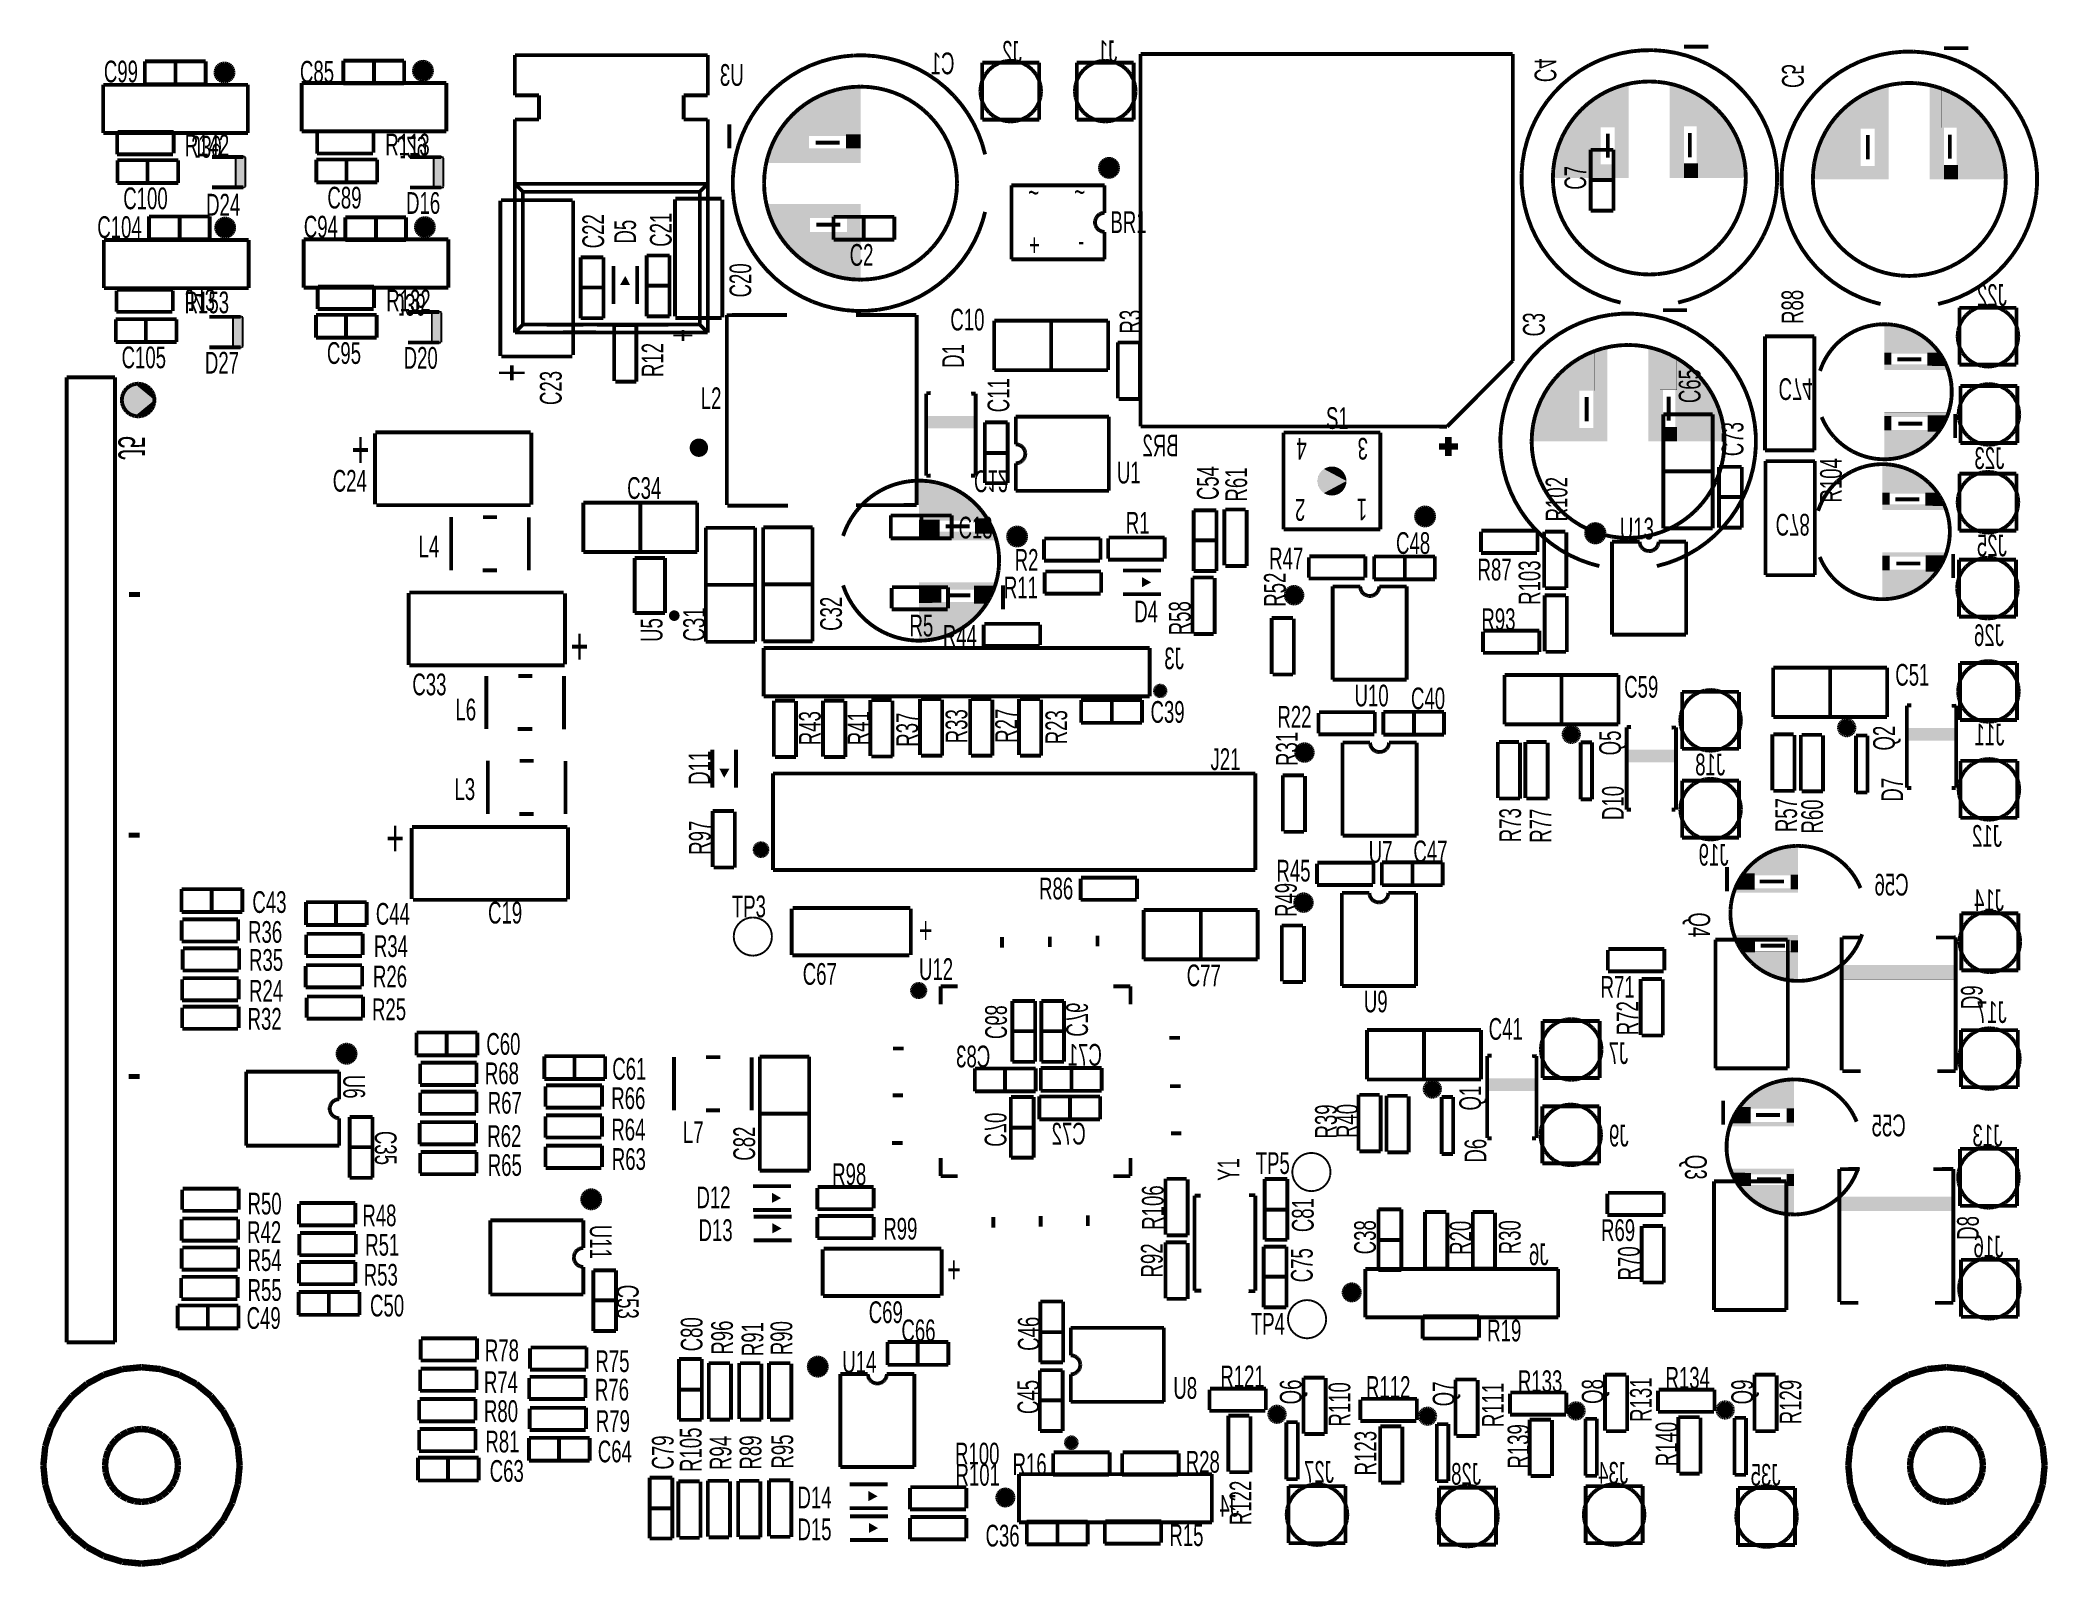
# Model space of a CAD drawing. Extents: x 0 to 105, y 0 to 80.
import ezdxf
from ezdxf.enums import TextEntityAlignment as Align

# ---------------------------------------------------------------- set-up
doc = ezdxf.new("R2010")
doc.units = 0
for name, color, linetype in [('BOARD_OUTLINE', 2, 'CONTINUOUS'), ('SILKSCREEN_BOTTOM', 6, 'CONTINUOUS'), ('SILKSCREEN_TOP', 4, 'CONTINUOUS')]:
    doc.layers.add(name, color=color, linetype=linetype)

msp = doc.modelspace()

# ---------------------------------------------------------------- texts
at = {"layer": 'SILKSCREEN_BOTTOM', "text_generation_flag": 2, "width": 0.64}
for s, p in [('C1', (47.16272, 78.7781)), ('J2', (50.82032, 79.3877)), ('J1', (55.84952, 79.4131)), ('U3', (36.06292, 78.1685)), ('J22', (102.41788, 66.5861)), ('BR2', (58.6422, 58.669)), ('J23', (102.29088, 58.0009)), ('J25', (102.41788, 53.4035)), ('J26', (102.26548, 48.6791)), ('J3', (59.35472, 47.4599)), ('J11', (102.29088, 43.4467)), ('J18', (87.58428, 41.8719)), ('J12', (102.16388, 38.1127)), ('J19', (87.76208, 37.1221)), ('C56', (97.13468, 35.5473)), ('J14', (102.2632, 34.7374)), ('J17', (102.4106, 28.8402)), ('C83', (48.77308, 26.5049)), ('C71', (54.65068, 26.5913)), ('J7', (82.74812, 26.6827)), ('C55', (96.98228, 22.8727)), ('C72', (53.80228, 22.4409)), ('J9', (82.77352, 22.3393)), ('J13', (102.187, 22.3422)), ('J16', (102.2378, 16.5002)), ('J6', (78.55712, 16.0909)), ('J27', (66.98488, 4.6355)), ('J28', (74.73188, 4.5339)), ('J34', (82.4766, 4.5876)), ('J35', (90.503, 4.486)), ('J4', (62.25032, 2.8575))]:
    msp.add_text(s, height=1.143, dxfattribs=at).set_placement(p, align=Align.MIDDLE_CENTER)
for s, height, rotation, p in [('C4', 1.143, 270, (78.9051, 78.41488)), ('C5', 1.143, 270, (91.9353, 78.11008)), ('J39', 1.143, 180, (8.41502, 74.3886)), ('J29', 1.143, 180, (19.22272, 74.3505)), ('J43', 1.143, 180, (8.07212, 66.3241)), ('J36', 1.143, 180, (19.14652, 66.0701)), ('C3', 1.143, 270, (78.2955, 65.02908)), ('C74', 1.143, 180, (92.08008, 61.6331)), ('J5', 1.4, 270, (4.4592, 58.54)), ('C12', 1.143, 180, (49.71288, 56.7817)), ('C78', 1.143, 180, (91.92768, 54.4957)), ('C68', 1.143, 270, (49.9745, 28.31592)), ('C76', 1.143, 270, (54.2417, 28.44292)), ('C70', 1.143, 270, (49.9506, 22.6498))]:
    msp.add_text(s, height=height, rotation=rotation, dxfattribs=at).set_placement(p, align=Align.MIDDLE_CENTER)
at = {"layer": 'SILKSCREEN_TOP', "width": 0.64}
for s, height, p in [('C99', 1.143, (3.89382, 78.351)), ('C85', 1.143, (14.21892, 78.3383)), ('R113', 1.143, (18.98396, 74.5029)), ('R142', 1.143, (8.43026, 74.4648)), ('C100', 1.143, (5.1873, 71.6723)), ('D24', 1.143, (9.27862, 71.3406)), ('C89', 1.143, (15.6648, 71.7104)), ('D16', 1.143, (19.80692, 71.4295)), ('BR1', 1.143, (56.95188, 70.4215)), ('C104', 1.143, (3.82016, 70.1595)), ('C94', 1.143, (14.42212, 70.1849)), ('C2', 1.143, (42.8936, 68.6958)), ('R153', 1.143, (8.41756, 66.1971)), ('R132', 1.143, (19.03476, 66.2987)), ('C10', 1.143, (48.46828, 65.2907)), ('C105', 1.143, (5.0984, 63.303)), ('D27', 1.143, (9.21512, 63.0221)), ('C95', 1.143, (15.6394, 63.5316)), ('D20', 1.143, (19.67992, 63.2761)), ('L2', 1.143, (34.97072, 61.1505)), ('S1', 1.143, (67.95008, 60.1091)), ('+', 1.905, (16.51, 58.4581)), ('C24', 1.143, (15.94612, 56.8071)), ('U1', 1.143, (56.96712, 57.2389)), ('C34', 1.143, (31.45028, 56.4261)), ('R1', 1.143, (57.4364, 54.5958)), ('L4', 1.143, (20.10948, 53.3527)), ('C13', 1.143, (48.90008, 54.3433)), ('C48', 1.143, (71.93788, 53.5305)), ('U13', 1.143, (83.72348, 54.2925)), ('R2', 1.143, (51.58232, 52.6415)), ('R47', 1.143, (65.25768, 52.7177)), ('R87', 1.143, (76.23048, 52.1335)), ('R11', 1.143, (51.28768, 51.1937)), ('R5', 1.143, (46.04512, 49.1871)), ('D4', 1.143, (57.88152, 49.9237)), ('R93', 1.143, (76.43368, 49.5173)), ('R44', 1.143, (48.07628, 48.6393)), ('C33', 1.143, (20.13712, 46.0883)), ('C59', 1.143, (83.95208, 45.9613)), ('C51', 1.143, (98.22688, 46.5963)), ('U10', 1.143, (69.75348, 45.5041)), ('C40', 1.143, (72.72528, 45.3517)), ('L6', 1.143, (22.05228, 44.7675)), ('C39', 1.143, (59.00928, 44.6405)), ('R22', 1.143, (65.68948, 44.3865)), ('J21', 1.143, (62.05728, 42.1513)), ('L3', 1.143, (22.00148, 40.5765)), ('+', 1.905, (18.3388, 38.0111)), ('U7', 1.143, (70.22592, 37.2745)), ('C47', 1.143, (72.85228, 37.2999)), ('R45', 1.143, (65.63868, 36.2839)), ('C43', 1.143, (11.71448, 34.6329)), ('TP3', 1.143, (36.96208, 34.4043)), ('R86', 1.143, (53.14188, 35.3441)), ('C44', 1.143, (18.21512, 34.0149)), ('C19', 1.143, (24.12492, 34.0741)), ('R36', 1.143, (11.48588, 33.0581)), ('R34', 1.143, (18.11352, 32.3131)), ('R35', 1.143, (11.53668, 31.5849)), ('R26', 1.143, (18.06272, 30.7129)), ('C67', 1.143, (40.69588, 30.8483)), ('U12', 1.143, (46.81728, 31.1023)), ('C77', 1.143, (60.91428, 30.7721)), ('R71', 1.143, (82.70748, 30.1625)), ('R24', 1.143, (11.53668, 29.9593)), ('U9', 1.143, (69.97192, 29.4005)), ('R32', 1.143, (11.46048, 28.4861)), ('R25', 1.143, (18.01192, 28.9857)), ('C60', 1.143, (24.03348, 27.1653)), ('C41', 1.143, (76.81468, 27.9527)), ('C61', 1.143, (30.66622, 25.8564)), ('R68', 1.143, (23.95728, 25.6159)), ('R67', 1.143, (24.10968, 24.0665)), ('R66', 1.143, (30.61202, 24.307)), ('R62', 1.143, (24.08428, 22.3139)), ('R64', 1.143, (30.61542, 22.656)), ('L7', 1.143, (34.03092, 22.5171)), ('R65', 1.143, (24.10968, 20.7899)), ('R63', 1.143, (30.64082, 21.1066)), ('TP5', 1.143, (64.54648, 20.8915)), ('R98', 1.143, (42.24528, 20.3073)), ('R50', 1.143, (11.46048, 18.7579)), ('D12', 1.143, (35.09772, 19.0881)), ('R48', 1.143, (17.50392, 18.1399)), ('R99', 1.143, (44.93768, 17.4371)), ('R42', 1.143, (11.43508, 17.2593)), ('R51', 1.143, (17.65632, 16.5905)), ('D13', 1.143, (35.20948, 17.3609)), ('R69', 1.143, (82.73288, 17.3609)), ('R54', 1.143, (11.46048, 15.7861)), ('R53', 1.143, (17.57672, 15.0157)), ('R55', 1.143, (11.46048, 14.2113)), ('C50', 1.143, (17.91032, 13.3901)), ('C49', 1.143, (11.40968, 12.7381)), ('C69', 1.143, (44.17152, 13.0429)), ('TP4', 1.143, (64.29248, 12.4333)), ('C66', 1.143, (45.89268, 12.0879)), ('R19', 1.143, (76.73848, 12.0777)), ('R78', 1.143, (23.95728, 11.0363)), ('R75', 1.143, (29.77722, 10.464)), ('U14', 1.143, (42.77868, 10.4267)), ('R74', 1.143, (23.90648, 9.3599)), ('R76', 1.143, (29.75182, 8.9654)), ('U8', 1.143, (59.93892, 9.0551)), ('R121', 1.143, (62.95644, 9.6647)), ('R112', 1.143, (70.62724, 9.1059)), ('R133', 1.143, (78.62824, 9.4107)), ('R134', 1.143, (86.40064, 9.5885)), ('R80', 1.143, (23.90648, 7.8359)), ('R79', 1.143, (29.79922, 7.3144)), ('R81', 1.143, (23.98268, 6.2357)), ('C64', 1.143, (29.90422, 5.7142)), ('R100', 1.143, (48.98644, 5.6007)), ('R16', 1.143, (51.74488, 5.0419)), ('R28', 1.143, (60.86348, 5.1689)), ('C63', 1.143, (24.21128, 4.6863)), ('R101', 1.143, (49.01184, 4.4831)), ('D14', 1.143, (40.41648, 3.2893)), ('D15', 1.143, (40.41648, 1.6129)), ('C36', 1.143, (50.32248, 1.2827)), ('R15', 1.143, (59.99988, 1.3081))]:
    msp.add_text(s, height=height, dxfattribs=at).set_placement(p, align=Align.MIDDLE_CENTER)
for s, height, rotation, p in [('C7', 1.143, 90, (80.4814, 72.7526)), ('~', 1.143, 180, (51.9532, 71.9502)), ('~', 1.143, 180, (54.3814, 71.9836)), ('C21', 1.143, 90, (32.3215, 70.02272)), ('C22', 1.143, 90, (28.7655, 69.94152)), ('D5', 1.143, 90, (30.4419, 69.92112)), ('+', 1.143, 180, (51.9938, 69.1896)), ('-', 1.143, 180, (54.4576, 69.1896)), ('C20', 1.143, 90, (36.5125, 67.35572)), ('R88', 1.143, 90, (91.9099, 65.95872)), ('R3', 1.143, 90, (57.0611, 65.18148)), ('+', 1.4, 90, (33.466, 64.456)), ('R12', 1.143, 90, (31.8897, 63.16472)), ('D1', 1.143, 90, (47.7139, 63.37808)), ('+', 1.905, 90, (24.4475, 62.484)), ('C23', 1.143, 90, (26.5303, 61.69152)), ('C65', 1.143, 90, (86.4997, 61.79312)), ('C11', 1.143, 90, (50.1015, 61.31052)), ('C73', 1.143, 90, (88.7603, 58.99912)), ('4', 1.143, 180, (66.0654, 58.4962)), ('3', 1.143, 180, (69.2912, 58.4962)), ('C54', 1.143, 90, (61.1251, 56.68772)), ('R61', 1.143, 90, (62.6237, 56.61152)), ('R104', 1.143, 90, (93.9419, 56.82996)), ('R102', 1.143, 90, (79.4893, 55.83936)), ('2', 1.143, 180, (65.9892, 55.2704)), ('1', 1.143, 180, (69.2404, 55.2958)), ('R52', 1.143, 90, (64.6557, 51.07432)), ('R103', 1.143, 90, (78.0669, 51.44516)), ('C31', 1.143, 90, (34.0741, 49.24552)), ('C32', 1.143, 90, (41.2877, 49.80432)), ('R58', 1.143, 90, (59.6519, 49.57232)), ('+', 1.905, 180, (28.0416, 48.0441)), ('U5', 1.143, 90, (31.8389, 48.95088)), ('R43', 1.143, 90, (40.1701, 43.78452)), ('R41', 1.143, 90, (42.7355, 43.78452)), ('R37', 1.143, 90, (45.2994, 43.7064)), ('R33', 1.143, 90, (47.8917, 43.88612)), ('R27', 1.143, 90, (50.5079, 43.91152)), ('R23', 1.143, 90, (53.1495, 43.83532)), ('R31', 1.143, 90, (65.2907, 42.69232)), ('Q5', 1.143, 90, (82.3087, 43.00728)), ('Q2', 1.143, 90, (96.7359, 43.26128)), ('D11', 1.143, 90, (34.3535, 41.70172)), ('D10', 1.143, 90, (82.4611, 39.84752)), ('D7', 1.143, 90, (97.1677, 40.54348)), ('R73', 1.143, 90, (77.0509, 38.67912)), ('R77', 1.143, 90, (78.6511, 38.65372)), ('R57', 1.143, 90, (91.5797, 39.21252)), ('R60', 1.143, 90, (92.9513, 39.13632)), ('R97', 1.143, 90, (34.3789, 38.01872)), ('R49', 1.143, 90, (65.2399, 34.74212)), ('Q4', 1.143, 270, (87.0077, 33.43148)), ('+', 1.4, 180, (46.2696, 33.1074)), ('D9', 1.143, 90, (101.3587, 29.62148)), ('R72', 1.143, 90, (83.2231, 28.51912)), ('U6', 1.143, 270, (16.1755, 24.91408)), ('Q1', 1.143, 90, (74.9427, 24.31288)), ('R39', 1.143, 90, (67.3481, 23.08352)), ('R40', 1.143, 90, (68.4657, 23.10892)), ('C35', 1.143, 270, (17.8367, 21.68832)), ('C82', 1.143, 90, (36.7157, 21.91512)), ('D6', 1.143, 90, (75.2221, 21.54428)), ('Q3', 1.143, 270, (86.8299, 20.68068)), ('Y1', 1.143, 90, (62.2173, 20.55368)), ('R106', 1.143, 90, (58.2295, 18.55216)), ('C81', 1.143, 90, (66.1289, 18.15592)), ('D8', 1.143, 90, (101.1555, 17.48028)), ('U11', 1.143, 270, (29.16, 16.74542)), ('C38', 1.143, 90, (69.4055, 16.98752)), ('R20', 1.143, 90, (74.4347, 16.95872)), ('R30', 1.143, 90, (77.0255, 16.98752)), ('R92', 1.143, 90, (58.1787, 15.76832)), ('C75', 1.143, 90, (66.0781, 15.51432)), ('R70', 1.143, 90, (83.2993, 15.61592)), ('+', 1.4, 180, (47.7612, 15.2512)), ('C53', 1.143, 270, (30.5824, 13.59582)), ('C80', 1.143, 90, (33.9471, 11.88212)), ('C46', 1.143, 90, (51.7017, 11.90752)), ('R96', 1.143, 90, (35.5473, 11.70432)), ('R91', 1.143, 90, (37.1475, 11.62812)), ('R90', 1.143, 90, (38.6715, 11.67892)), ('R131', 1.143, 90, (83.9343, 8.43956)), ('C45', 1.143, 90, (51.6763, 8.58012)), ('Q6', 1.143, 90, (65.4939, 8.84428)), ('R110', 1.143, 90, (68.0593, 8.18896)), ('Q7', 1.143, 90, (73.5457, 8.74268)), ('R111', 1.143, 90, (76.1365, 8.16356)), ('Q8', 1.143, 90, (81.3943, 8.86968)), ('Q9', 1.143, 90, (89.2683, 8.84428)), ('R129', 1.143, 90, (91.8083, 8.31256)), ('C79', 1.143, 90, (32.4231, 5.65912)), ('R105', 1.143, 90, (33.8963, 5.80136)), ('R94', 1.143, 90, (35.4711, 5.63372)), ('R89', 1.143, 90, (37.0459, 5.65912)), ('R95', 1.143, 90, (38.7223, 5.70992)), ('R123', 1.143, 90, (69.4324, 5.6238)), ('R139', 1.143, 90, (77.4827, 5.97916)), ('R140', 1.143, 90, (85.2805, 6.10616)), ('R122', 1.143, 90, (62.8523, 3.00736))]:
    msp.add_text(s, height=height, rotation=rotation, dxfattribs=at).set_placement(p, align=Align.MIDDLE_CENTER)

# ---------------------------------------------------------------- linework, layer by layer
at = {"layer": 'BOARD_OUTLINE', "color": 2}
for points, const_width in [([(105, 80), (0, 80)], 0.000001), ([(0, 80), (0, 0)], 0.000001), ([(105, 0), (105, 80)], 0.000001), ([(3.621436, 6.335364), (3.38278, 6.044559)], 0.338074), ([(3.912241, 6.57402), (3.621436, 6.335364)], 0.338074), ([(4.244017, 6.751359), (3.912241, 6.57402)], 0.338074), ([(4.604015, 6.860563), (4.244017, 6.751359)], 0.338074), ([(4.9784, 6.897437), (4.604015, 6.860563)], 0.338074), ([(5.352785, 6.860563), (4.9784, 6.897437)], 0.338074), ([(5.712783, 6.751359), (5.352785, 6.860563)], 0.338074), ([(6.044559, 6.57402), (5.712783, 6.751359)], 0.338074), ([(6.335364, 6.335364), (6.044559, 6.57402)], 0.338074), ([(6.57402, 6.044559), (6.335364, 6.335364)], 0.338074), ([(98.668236, 6.335364), (98.42958, 6.044559)], 0.338074), ([(98.959041, 6.57402), (98.668236, 6.335364)], 0.338074), ([(99.290817, 6.751359), (98.959041, 6.57402)], 0.338074), ([(99.650815, 6.860563), (99.290817, 6.751359)], 0.338074), ([(100.0252, 6.897437), (99.650815, 6.860563)], 0.338074), ([(100.399585, 6.860563), (100.0252, 6.897437)], 0.338074), ([(100.759583, 6.751359), (100.399585, 6.860563)], 0.338074), ([(101.091359, 6.57402), (100.759583, 6.751359)], 0.338074), ([(101.382164, 6.335364), (101.091359, 6.57402)], 0.338074), ([(101.62082, 6.044559), (101.382164, 6.335364)], 0.338074), ([(3.096237, 5.352785), (3.059363, 4.9784)], 0.338074), ([(3.205441, 5.712783), (3.096237, 5.352785)], 0.338074), ([(3.38278, 6.044559), (3.205441, 5.712783)], 0.338074), ([(6.751359, 5.712783), (6.57402, 6.044559)], 0.338074), ([(6.860563, 5.352785), (6.751359, 5.712783)], 0.338074), ([(6.897437, 4.9784), (6.860563, 5.352785)], 0.338074), ([(98.143037, 5.352785), (98.106163, 4.9784)], 0.338074), ([(98.252241, 5.712783), (98.143037, 5.352785)], 0.338074), ([(98.42958, 6.044559), (98.252241, 5.712783)], 0.338074), ([(101.798159, 5.712783), (101.62082, 6.044559)], 0.338074), ([(101.907363, 5.352785), (101.798159, 5.712783)], 0.338074), ([(101.944237, 4.9784), (101.907363, 5.352785)], 0.338074), ([(3.059363, 4.9784), (3.096237, 4.604015)], 0.338074), ([(3.096237, 4.604015), (3.205441, 4.244017)], 0.338074), ([(3.205441, 4.244017), (3.38278, 3.912241)], 0.338074), ([(6.57402, 3.912241), (6.751359, 4.244017)], 0.338074), ([(6.751359, 4.244017), (6.860563, 4.604015)], 0.338074), ([(6.860563, 4.604015), (6.897437, 4.9784)], 0.338074), ([(98.106163, 4.9784), (98.143037, 4.604015)], 0.338074), ([(98.143037, 4.604015), (98.252241, 4.244017)], 0.338074), ([(98.252241, 4.244017), (98.42958, 3.912241)], 0.338074), ([(101.62082, 3.912241), (101.798159, 4.244017)], 0.338074), ([(101.798159, 4.244017), (101.907363, 4.604015)], 0.338074), ([(101.907363, 4.604015), (101.944237, 4.9784)], 0.338074), ([(3.38278, 3.912241), (3.621436, 3.621436)], 0.338074), ([(3.621436, 3.621436), (3.912241, 3.38278)], 0.338074), ([(3.912241, 3.38278), (4.244017, 3.205441)], 0.338074), ([(4.244017, 3.205441), (4.604015, 3.096237)], 0.338074), ([(4.604015, 3.096237), (4.9784, 3.059363)], 0.338074), ([(4.9784, 3.059363), (5.352785, 3.096237)], 0.338074), ([(5.352785, 3.096237), (5.712783, 3.205441)], 0.338074), ([(5.712783, 3.205441), (6.044559, 3.38278)], 0.338074), ([(6.044559, 3.38278), (6.335364, 3.621436)], 0.338074), ([(6.335364, 3.621436), (6.57402, 3.912241)], 0.338074), ([(98.42958, 3.912241), (98.668236, 3.621436)], 0.338074), ([(98.668236, 3.621436), (98.959041, 3.38278)], 0.338074), ([(98.959041, 3.38278), (99.290817, 3.205441)], 0.338074), ([(99.290817, 3.205441), (99.650815, 3.096237)], 0.338074), ([(99.650815, 3.096237), (100.0252, 3.059363)], 0.338074), ([(100.0252, 3.059363), (100.399585, 3.096237)], 0.338074), ([(100.399585, 3.096237), (100.759583, 3.205441)], 0.338074), ([(100.759583, 3.205441), (101.091359, 3.38278)], 0.338074), ([(101.091359, 3.38278), (101.382164, 3.621436)], 0.338074), ([(101.382164, 3.621436), (101.62082, 3.912241)], 0.338074), ([(0, 0), (105, 0)], 0.000001)]:
    msp.add_lwpolyline(points, dxfattribs=dict(at, const_width=const_width))
at = {"layer": 'SILKSCREEN_BOTTOM', "color": 6}
for points, const_width in [([(24.637998, 79.214133), (34.798, 79.214133)], 0.2032), ([(24.637998, 79.214133), (24.638, 77.097467)], 0.2032), ([(34.798, 79.214133), (34.798, 77.097467)], 0.2032), ([(42.488925, 79.195671), (41.904424, 79.13939)], 0.2032), ([(43.076106, 79.200795), (42.488925, 79.195671)], 0.2032), ([(43.6615, 79.154724), (43.076106, 79.200795)], 0.2032), ([(57.5862, 79.269), (77.1862, 79.269)], 0.2032), ([(57.5862, 59.669), (57.5862, 79.269)], 0.2032), ([(77.1862, 63.119), (77.1862, 79.269)], 0.2), ([(82.864654, 79.304083), (82.298806, 79.14716)], 0.2032), ([(83.442025, 79.411093), (82.864654, 79.304083)], 0.2032), ([(84.026526, 79.467374), (83.442025, 79.411093)], 0.2032), ([(84.613707, 79.472498), (84.026526, 79.467374)], 0.2032), ([(85.199101, 79.426427), (84.613707, 79.472498)], 0.2032), ([(85.778252, 79.32951), (85.199101, 79.426427)], 0.2032), ([(86.346753, 79.182486), (85.778252, 79.32951)], 0.2032), ([(87.4776, 79.6544), (86.2076, 79.6544)], 0.2032), ([(96.555254, 79.227883), (95.989406, 79.07096)], 0.2032), ([(97.132625, 79.334893), (96.555254, 79.227883)], 0.2032), ([(97.717126, 79.391174), (97.132625, 79.334893)], 0.2032), ([(98.304307, 79.396298), (97.717126, 79.391174)], 0.2032), ([(98.889701, 79.350227), (98.304307, 79.396298)], 0.2032), ([(99.468852, 79.25331), (98.889701, 79.350227)], 0.2032), ([(100.037353, 79.106286), (99.468852, 79.25331)], 0.2032), ([(101.1682, 79.5782), (99.8982, 79.5782)], 0.2032), ([(8.881, 78.392933), (8.871866, 78.3002)], 0.2032), ([(8.881, 78.392933), (8.871866, 78.3002)], 0.2032), ([(8.871866, 78.3002), (8.881, 78.207467)], 0.2032), ([(8.871866, 78.3002), (8.881, 78.207467)], 0.2032), ([(8.908049, 78.482102), (8.881, 78.392933)], 0.2032), ([(8.908049, 78.482102), (8.881, 78.392933)], 0.2032), ([(8.881, 78.207467), (8.908049, 78.118298)], 0.2032), ([(8.881, 78.207467), (8.908049, 78.118298)], 0.2032), ([(8.951975, 78.564281), (8.908049, 78.482102)], 0.2032), ([(8.951975, 78.564281), (8.908049, 78.482102)], 0.2032), ([(9.011088, 78.636312), (8.951975, 78.564281)], 0.2032), ([(9.011088, 78.636312), (8.951975, 78.564281)], 0.2032), ([(9.083119, 78.695425), (9.011088, 78.636312)], 0.2032), ([(9.083119, 78.695425), (9.011088, 78.636312)], 0.2032), ([(9.165298, 78.739351), (9.083119, 78.695425)], 0.2032), ([(9.165298, 78.739351), (9.083119, 78.695425)], 0.2032), ([(9.254467, 78.7664), (9.165298, 78.739351)], 0.2032), ([(9.254467, 78.7664), (9.165298, 78.739351)], 0.2032), ([(9.3472, 78.775534), (9.254467, 78.7664)], 0.2032), ([(9.3472, 78.775534), (9.254467, 78.7664)], 0.2032), ([(9.439933, 78.7664), (9.3472, 78.775534)], 0.2032), ([(9.439933, 78.7664), (9.3472, 78.775534)], 0.2032), ([(9.529102, 78.739351), (9.439933, 78.7664)], 0.2032), ([(9.529102, 78.739351), (9.439933, 78.7664)], 0.2032), ([(9.611281, 78.695425), (9.529102, 78.739351)], 0.2032), ([(9.611281, 78.695425), (9.529102, 78.739351)], 0.2032), ([(9.683312, 78.636312), (9.611281, 78.695425)], 0.2032), ([(9.683312, 78.636312), (9.611281, 78.695425)], 0.2032), ([(9.742425, 78.564281), (9.683312, 78.636312)], 0.2032), ([(9.742425, 78.564281), (9.683312, 78.636312)], 0.2032), ([(9.786351, 78.482102), (9.742425, 78.564281)], 0.2032), ([(9.786351, 78.482102), (9.742425, 78.564281)], 0.2032), ([(9.8134, 78.392933), (9.786351, 78.482102)], 0.2032), ([(9.8134, 78.392933), (9.786351, 78.482102)], 0.2032), ([(9.786351, 78.118298), (9.8134, 78.207467)], 0.2032), ([(9.786351, 78.118298), (9.8134, 78.207467)], 0.2032), ([(9.822534, 78.3002), (9.8134, 78.392933)], 0.2032), ([(9.822534, 78.3002), (9.8134, 78.392933)], 0.2032), ([(9.8134, 78.207467), (9.822534, 78.3002)], 0.2032), ([(9.8134, 78.207467), (9.822534, 78.3002)], 0.2032), ([(9.822534, 78.3002), (9.822534, 78.3002)], 0.2032), ([(19.3331, 78.481833), (19.323966, 78.3891)], 0.2032), ([(19.3331, 78.481833), (19.323966, 78.3891)], 0.2032), ([(19.323966, 78.3891), (19.3331, 78.296367)], 0.2032), ([(19.323966, 78.3891), (19.3331, 78.296367)], 0.2032), ([(19.360149, 78.571002), (19.3331, 78.481833)], 0.2032), ([(19.360149, 78.571002), (19.3331, 78.481833)], 0.2032), ([(19.3331, 78.296367), (19.360149, 78.207198)], 0.2032), ([(19.3331, 78.296367), (19.360149, 78.207198)], 0.2032), ([(19.404075, 78.653181), (19.360149, 78.571002)], 0.2032), ([(19.404075, 78.653181), (19.360149, 78.571002)], 0.2032), ([(19.360149, 78.207198), (19.404075, 78.125019)], 0.2032), ([(19.360149, 78.207198), (19.404075, 78.125019)], 0.2032), ([(19.463188, 78.725212), (19.404075, 78.653181)], 0.2032), ([(19.463188, 78.725212), (19.404075, 78.653181)], 0.2032), ([(19.535219, 78.784325), (19.463188, 78.725212)], 0.2032), ([(19.535219, 78.784325), (19.463188, 78.725212)], 0.2032), ([(19.617398, 78.828251), (19.535219, 78.784325)], 0.2032), ([(19.617398, 78.828251), (19.535219, 78.784325)], 0.2032), ([(19.706567, 78.8553), (19.617398, 78.828251)], 0.2032), ([(19.706567, 78.8553), (19.617398, 78.828251)], 0.2032), ([(19.7993, 78.864434), (19.706567, 78.8553)], 0.2032), ([(19.7993, 78.864434), (19.706567, 78.8553)], 0.2032), ([(19.892033, 78.8553), (19.7993, 78.864434)], 0.2032), ([(19.892033, 78.8553), (19.7993, 78.864434)], 0.2032), ([(19.981202, 78.828251), (19.892033, 78.8553)], 0.2032), ([(19.981202, 78.828251), (19.892033, 78.8553)], 0.2032), ([(20.063381, 78.784325), (19.981202, 78.828251)], 0.2032), ([(20.063381, 78.784325), (19.981202, 78.828251)], 0.2032), ([(20.135412, 78.725212), (20.063381, 78.784325)], 0.2032), ([(20.135412, 78.725212), (20.063381, 78.784325)], 0.2032), ([(20.194525, 78.653181), (20.135412, 78.725212)], 0.2032), ([(20.194525, 78.653181), (20.135412, 78.725212)], 0.2032), ([(20.238451, 78.571002), (20.194525, 78.653181)], 0.2032), ([(20.238451, 78.571002), (20.194525, 78.653181)], 0.2032), ([(20.194525, 78.125019), (20.238451, 78.207198)], 0.2032), ([(20.194525, 78.125019), (20.238451, 78.207198)], 0.2032), ([(20.2655, 78.481833), (20.238451, 78.571002)], 0.2032), ([(20.2655, 78.481833), (20.238451, 78.571002)], 0.2032), ([(20.238451, 78.207198), (20.2655, 78.296367)], 0.2032), ([(20.238451, 78.207198), (20.2655, 78.296367)], 0.2032), ([(20.274634, 78.3891), (20.2655, 78.481833)], 0.2032), ([(20.274634, 78.3891), (20.2655, 78.481833)], 0.2032), ([(20.2655, 78.296367), (20.274634, 78.3891)], 0.2032), ([(20.2655, 78.296367), (20.274634, 78.3891)], 0.2032), ([(20.274634, 78.3891), (20.274634, 78.3891)], 0.2032), ([(39.681185, 78.417016), (39.175233, 78.118987)], 0.2032), ([(40.211187, 78.669813), (39.681185, 78.417016)], 0.2032), ([(40.761205, 78.875457), (40.211187, 78.669813)], 0.2032), ([(41.327053, 79.03238), (40.761205, 78.875457)], 0.2032), ([(41.904424, 79.13939), (41.327053, 79.03238)], 0.2032), ([(44.240651, 79.057807), (43.6615, 79.154724)], 0.2032), ([(44.809152, 78.910783), (44.240651, 79.057807)], 0.2032), ([(45.362675, 78.71477), (44.809152, 78.910783)], 0.2032), ([(45.897008, 78.471261), (45.362675, 78.71477)], 0.2032), ([(46.408084, 78.182108), (45.897008, 78.471261)], 0.2032), ([(46.892014, 77.849512), (46.408084, 78.182108)], 0.2032), ([(49.2492, 78.8176), (52.2492, 78.8176)], 0.2032), ([(49.2492, 75.8176), (49.2492, 78.8176)], 0.2032), ([(49.418849, 78.206512), (49.270993, 77.929893)], 0.2), ([(49.617829, 78.448971), (49.418849, 78.206512)], 0.2), ([(49.860288, 78.647951), (49.617829, 78.448971)], 0.2), ([(50.136907, 78.795807), (49.860288, 78.647951)], 0.2), ([(50.437056, 78.886856), (50.136907, 78.795807)], 0.2), ([(50.7492, 78.9176), (50.437056, 78.886856)], 0.2), ([(51.061344, 78.886856), (50.7492, 78.9176)], 0.2), ([(51.361493, 78.795807), (51.061344, 78.886856)], 0.2), ([(51.638112, 78.647951), (51.361493, 78.795807)], 0.2), ([(51.880571, 78.448971), (51.638112, 78.647951)], 0.2), ([(52.079551, 78.206512), (51.880571, 78.448971)], 0.2), ([(52.227407, 77.929893), (52.079551, 78.206512)], 0.2), ([(52.2492, 78.8176), (52.2492, 75.8176)], 0.2032), ([(54.2276, 78.8176), (57.2276, 78.8176)], 0.2032), ([(54.2276, 75.8176), (54.2276, 78.8176)], 0.2032), ([(54.397249, 78.206512), (54.249393, 77.929893)], 0.2), ([(54.596229, 78.448971), (54.397249, 78.206512)], 0.2), ([(54.838688, 78.647951), (54.596229, 78.448971)], 0.2), ([(55.115307, 78.795807), (54.838688, 78.647951)], 0.2), ([(55.415456, 78.886856), (55.115307, 78.795807)], 0.2), ([(55.7276, 78.9176), (55.415456, 78.886856)], 0.2), ([(56.039744, 78.886856), (55.7276, 78.9176)], 0.2), ([(56.339893, 78.795807), (56.039744, 78.886856)], 0.2), ([(56.616512, 78.647951), (56.339893, 78.795807)], 0.2), ([(56.858971, 78.448971), (56.616512, 78.647951)], 0.2), ([(57.057951, 78.206512), (56.858971, 78.448971)], 0.2), ([(57.205807, 77.929893), (57.057951, 78.206512)], 0.2), ([(57.2276, 78.8176), (57.2276, 75.8176)], 0.2032), ([(80.712834, 78.39069), (80.234782, 78.049699)], 0.2032), ([(81.218786, 78.688719), (80.712834, 78.39069)], 0.2032), ([(81.748788, 78.941516), (81.218786, 78.688719)], 0.2032), ([(82.298806, 79.14716), (81.748788, 78.941516)], 0.2032), ([(86.900276, 78.986473), (86.346753, 79.182486)], 0.2032), ([(87.434609, 78.742964), (86.900276, 78.986473)], 0.2032), ([(87.945685, 78.453811), (87.434609, 78.742964)], 0.2032), ([(88.429615, 78.121215), (87.945685, 78.453811)], 0.2032), ([(94.403434, 78.31449), (93.925382, 77.973499)], 0.2032), ([(94.909386, 78.612519), (94.403434, 78.31449)], 0.2032), ([(95.439388, 78.865316), (94.909386, 78.612519)], 0.2032), ([(95.989406, 79.07096), (95.439388, 78.865316)], 0.2032), ([(100.590876, 78.910273), (100.037353, 79.106286)], 0.2032), ([(101.125209, 78.666764), (100.590876, 78.910273)], 0.2032), ([(101.636285, 78.377611), (101.125209, 78.666764)], 0.2032), ([(102.120215, 78.045015), (101.636285, 78.377611)], 0.2032), ([(2.9591, 77.6525), (10.5791, 77.6525)], 0.2032), ([(2.9591, 75.1125), (2.9591, 77.6525)], 0.2032), ([(8.908049, 78.118298), (8.951975, 78.036119)], 0.2032), ([(8.908049, 78.118298), (8.951975, 78.036119)], 0.2032), ([(8.951975, 78.036119), (9.011088, 77.964088)], 0.2032), ([(8.951975, 78.036119), (9.011088, 77.964088)], 0.2032), ([(9.011088, 77.964088), (9.083119, 77.904975)], 0.2032), ([(9.011088, 77.964088), (9.083119, 77.904975)], 0.2032), ([(9.083119, 77.904975), (9.165298, 77.861049)], 0.2032), ([(9.083119, 77.904975), (9.165298, 77.861049)], 0.2032), ([(9.165298, 77.861049), (9.254467, 77.834)], 0.2032), ([(9.165298, 77.861049), (9.254467, 77.834)], 0.2032), ([(9.254467, 77.834), (9.3472, 77.824866)], 0.2032), ([(9.254467, 77.834), (9.3472, 77.824866)], 0.2032), ([(9.3472, 77.824866), (9.439933, 77.834)], 0.2032), ([(9.3472, 77.824866), (9.439933, 77.834)], 0.2032), ([(9.439933, 77.834), (9.529102, 77.861049)], 0.2032), ([(9.439933, 77.834), (9.529102, 77.861049)], 0.2032), ([(9.529102, 77.861049), (9.611281, 77.904975)], 0.2032), ([(9.529102, 77.861049), (9.611281, 77.904975)], 0.2032), ([(9.611281, 77.904975), (9.683312, 77.964088)], 0.2032), ([(9.611281, 77.904975), (9.683312, 77.964088)], 0.2032), ([(9.683312, 77.964088), (9.742425, 78.036119)], 0.2032), ([(9.683312, 77.964088), (9.742425, 78.036119)], 0.2032), ([(9.742425, 78.036119), (9.786351, 78.118298)], 0.2032), ([(9.742425, 78.036119), (9.786351, 78.118298)], 0.2032), ([(10.5791, 77.6525), (10.5791, 75.1125)], 0.2032), ([(13.4112, 77.7414), (21.0312, 77.7414)], 0.2032), ([(13.4112, 75.2014), (13.4112, 77.7414)], 0.2032), ([(19.404075, 78.125019), (19.463188, 78.052988)], 0.2032), ([(19.404075, 78.125019), (19.463188, 78.052988)], 0.2032), ([(19.463188, 78.052988), (19.535219, 77.993875)], 0.2032), ([(19.463188, 78.052988), (19.535219, 77.993875)], 0.2032), ([(19.535219, 77.993875), (19.617398, 77.949949)], 0.2032), ([(19.535219, 77.993875), (19.617398, 77.949949)], 0.2032), ([(19.617398, 77.949949), (19.706567, 77.9229)], 0.2032), ([(19.617398, 77.949949), (19.706567, 77.9229)], 0.2032), ([(19.706567, 77.9229), (19.7993, 77.913766)], 0.2032), ([(19.706567, 77.9229), (19.7993, 77.913766)], 0.2032), ([(19.7993, 77.913766), (19.892033, 77.9229)], 0.2032), ([(19.7993, 77.913766), (19.892033, 77.9229)], 0.2032), ([(19.892033, 77.9229), (19.981202, 77.949949)], 0.2032), ([(19.892033, 77.9229), (19.981202, 77.949949)], 0.2032), ([(19.981202, 77.949949), (20.063381, 77.993875)], 0.2032), ([(19.981202, 77.949949), (20.063381, 77.993875)], 0.2032), ([(20.063381, 77.993875), (20.135412, 78.052988)], 0.2032), ([(20.063381, 77.993875), (20.135412, 78.052988)], 0.2032), ([(20.135412, 78.052988), (20.194525, 78.125019)], 0.2032), ([(20.135412, 78.052988), (20.194525, 78.125019)], 0.2032), ([(21.0312, 77.7414), (21.0312, 75.2014)], 0.2032), ([(24.638, 77.097467), (25.908, 77.097467)], 0.2032), ([(25.908, 77.097467), (25.908, 75.827467)], 0.2032), ([(33.528, 77.097467), (33.528, 75.827467)], 0.2032), ([(34.798, 77.097467), (33.528, 77.097467)], 0.2032), ([(38.250668, 77.396637), (37.839091, 76.977813)], 0.2032), ([(38.697181, 77.777996), (38.250668, 77.396637)], 0.2032), ([(39.175233, 78.118987), (38.697181, 77.777996)], 0.2032), ([(39.488399, 76.334697), (41.063199, 77.249097)], 0.00127), ([(39.488399, 76.334697), (41.063199, 77.249097)], 0.00127), ([(39.488399, 76.334697), (41.063199, 77.249097)], 0.00127), ([(40.694298, 77.077939), (40.301199, 76.873305)], 0.2032), ([(41.103737, 77.247534), (40.694298, 77.077939)], 0.2032), ([(41.526398, 77.380799), (41.103737, 77.247534)], 0.2032), ([(41.063199, 77.249097), (42.129999, 77.477697)], 0.00127), ([(41.063199, 77.249097), (42.129999, 77.477697)], 0.00127), ([(41.063199, 77.249097), (42.129999, 77.477697)], 0.00127), ([(41.959066, 77.476719), (41.526398, 77.380799)], 0.2032), ([(42.398447, 77.534565), (41.959066, 77.476719)], 0.2032), ([(42.129999, 77.477697), (42.841199, 77.553897)], 0.00127), ([(42.129999, 77.477697), (42.841199, 77.553897)], 0.00127), ([(42.129999, 77.477697), (42.841199, 77.553897)], 0.00127), ([(42.841199, 77.553896), (42.398447, 77.534565)], 0.2032), ([(43.28395, 77.534565), (42.841199, 77.553896)], 0.2032), ([(42.841199, 77.553897), (42.841199, 74.963097)], 0.00127), ([(42.841199, 77.553897), (42.841199, 74.963097)], 0.00127), ([(42.841199, 77.553897), (42.841199, 74.963097)], 0.00127), ([(43.723331, 77.476719), (43.28395, 77.534565)], 0.2032), ([(44.155999, 77.380799), (43.723331, 77.476719)], 0.2032), ([(44.57866, 77.247534), (44.155999, 77.380799)], 0.2032), ([(44.988099, 77.077939), (44.57866, 77.247534)], 0.2032), ([(45.381198, 76.873305), (44.988099, 77.077939)], 0.2032), ([(47.345115, 77.476004), (46.892014, 77.849512)], 0.2032), ([(47.763939, 77.064427), (47.345115, 77.476004)], 0.2032), ([(49.179944, 77.629744), (49.1492, 77.3176)], 0.2), ([(49.1492, 77.3176), (49.179944, 77.005456)], 0.2), ([(49.270993, 77.929893), (49.179944, 77.629744)], 0.2), ([(52.318456, 77.629744), (52.227407, 77.929893)], 0.2), ([(52.3492, 77.3176), (52.318456, 77.629744)], 0.2), ([(52.318456, 77.005456), (52.3492, 77.3176)], 0.2), ([(54.158344, 77.629744), (54.1276, 77.3176)], 0.2), ([(54.1276, 77.3176), (54.158344, 77.005456)], 0.2), ([(54.249393, 77.929893), (54.158344, 77.629744)], 0.2), ([(57.296856, 77.629744), (57.205807, 77.929893)], 0.2), ([(57.3276, 77.3176), (57.296856, 77.629744)], 0.2), ([(57.296856, 77.005456), (57.3276, 77.3176)], 0.2), ([(79.376692, 77.249516), (79.003184, 76.796415)], 0.2032), ([(79.788269, 77.66834), (79.376692, 77.249516)], 0.2032), ([(80.234782, 78.049699), (79.788269, 77.66834)], 0.2032), ([(81.8388, 77.145008), (81.465032, 76.906891)], 0.2032), ([(81.661, 77.0382), (82.6262, 77.4954)], 0.00127), ([(81.661, 77.0382), (82.6262, 77.4954)], 0.00127), ([(81.661, 77.0382), (82.6262, 77.4954)], 0.00127), ([(82.231899, 77.349642), (81.8388, 77.145008)], 0.2032), ([(82.641338, 77.519237), (82.231899, 77.349642)], 0.2032), ([(83.063999, 77.652502), (82.641338, 77.519237)], 0.2032), ([(82.55, 77.4192), (83.2866, 77.724)], 0.00127), ([(82.55, 77.4192), (83.2866, 77.724)], 0.00127), ([(82.55, 77.4192), (83.2866, 77.724)], 0.00127), ([(82.55, 73.4568), (82.55, 77.4192)], 0.00127), ([(82.55, 73.4568), (82.55, 77.4192)], 0.00127), ([(82.55, 73.4568), (82.55, 77.4192)], 0.00127), ([(82.6262, 77.4954), (82.6262, 75.4126)], 0.00127), ([(82.6262, 77.4954), (82.6262, 75.4126)], 0.00127), ([(82.6262, 77.4954), (82.6262, 75.4126)], 0.00127), ([(83.496667, 77.748422), (83.063999, 77.652502)], 0.2032), ([(83.2866, 77.724), (83.2866, 72.7456)], 0.00127), ([(83.2866, 77.724), (83.2866, 73.4568)], 0.00127), ([(83.2866, 77.724), (83.2866, 73.4568)], 0.00127), ([(83.936048, 77.806268), (83.496667, 77.748422)], 0.2032), ([(84.3788, 77.825599), (83.936048, 77.806268)], 0.2032), ([(84.821551, 77.806268), (84.3788, 77.825599)], 0.2032), ([(84.3788, 77.825599), (84.3788, 77.825599)], 0.2032), ([(85.260932, 77.748422), (84.821551, 77.806268)], 0.2032), ([(85.6936, 77.652502), (85.260932, 77.748422)], 0.2032), ([(85.4456, 72.7456), (85.4456, 77.6732)], 0.00127), ([(85.4456, 77.6732), (86.2076, 77.47)], 0.00127), ([(85.4456, 72.7456), (85.4456, 77.6732)], 0.00127), ([(85.4456, 77.6732), (86.2076, 77.47)], 0.00127), ([(85.4456, 72.7456), (85.4456, 77.6732)], 0.00127), ([(85.4456, 77.6732), (86.2076, 77.47)], 0.00127), ([(86.116261, 77.519237), (85.6936, 77.652502)], 0.2032), ([(86.5257, 77.349642), (86.116261, 77.519237)], 0.2032), ([(86.0552, 75.4634), (86.0552, 77.5208)], 0.00127), ([(86.0552, 77.5208), (86.9442, 77.1144)], 0.00127), ([(86.0552, 75.4634), (86.0552, 77.5208)], 0.00127), ([(86.0552, 77.5208), (86.9442, 77.1144)], 0.00127), ([(86.0552, 75.4634), (86.0552, 77.5208)], 0.00127), ([(86.0552, 77.5208), (86.9442, 77.1144)], 0.00127), ([(86.2076, 77.47), (86.2076, 73.5076)], 0.00127), ([(86.2076, 77.47), (86.2076, 72.7456)], 0.00127), ([(86.2076, 77.47), (86.2076, 72.7456)], 0.00127), ([(86.918799, 77.145008), (86.5257, 77.349642)], 0.2032), ([(87.292567, 76.906891), (86.918799, 77.145008)], 0.2032), ([(88.882716, 77.747707), (88.429615, 78.121215)], 0.2032), ([(89.30154, 77.33613), (88.882716, 77.747707)], 0.2032), ([(89.682899, 76.889617), (89.30154, 77.33613)], 0.2032), ([(93.067292, 77.173316), (92.693784, 76.720215)], 0.2032), ([(93.478869, 77.59214), (93.067292, 77.173316)], 0.2032), ([(93.925382, 77.973499), (93.478869, 77.59214)], 0.2032), ([(95.3516, 76.962), (96.3168, 77.4192)], 0.00127), ([(95.3516, 76.962), (96.3168, 77.4192)], 0.00127), ([(95.3516, 76.962), (96.3168, 77.4192)], 0.00127), ([(95.922499, 77.273442), (95.5294, 77.068808)], 0.2032), ([(96.331938, 77.443037), (95.922499, 77.273442)], 0.2032), ([(96.754599, 77.576302), (96.331938, 77.443037)], 0.2032), ([(96.2406, 77.343), (96.9772, 77.6478)], 0.00127), ([(96.2406, 77.343), (96.9772, 77.6478)], 0.00127), ([(96.2406, 77.343), (96.9772, 77.6478)], 0.00127), ([(96.2406, 73.3806), (96.2406, 77.343)], 0.00127), ([(96.2406, 73.3806), (96.2406, 77.343)], 0.00127), ([(96.2406, 73.3806), (96.2406, 77.343)], 0.00127), ([(96.3168, 77.4192), (96.3168, 75.3364)], 0.00127), ([(96.3168, 77.4192), (96.3168, 75.3364)], 0.00127), ([(96.3168, 77.4192), (96.3168, 75.3364)], 0.00127), ([(97.187267, 77.672222), (96.754599, 77.576302)], 0.2032), ([(96.9772, 77.6478), (96.9772, 72.6694)], 0.00127), ([(96.9772, 77.6478), (96.9772, 73.3806)], 0.00127), ([(96.9772, 77.6478), (96.9772, 73.3806)], 0.00127), ([(97.626648, 77.730068), (97.187267, 77.672222)], 0.2032), ([(98.0694, 77.749399), (97.626648, 77.730068)], 0.2032), ([(98.512151, 77.730068), (98.0694, 77.749399)], 0.2032), ([(98.0694, 77.749399), (98.0694, 77.749399)], 0.2032), ([(98.951532, 77.672222), (98.512151, 77.730068)], 0.2032), ([(99.3842, 77.576302), (98.951532, 77.672222)], 0.2032), ([(99.1362, 72.6694), (99.1362, 77.597)], 0.00127), ([(99.1362, 77.597), (99.8982, 77.3938)], 0.00127), ([(99.1362, 72.6694), (99.1362, 77.597)], 0.00127), ([(99.1362, 77.597), (99.8982, 77.3938)], 0.00127), ([(99.1362, 72.6694), (99.1362, 77.597)], 0.00127), ([(99.1362, 77.597), (99.8982, 77.3938)], 0.00127), ([(99.806861, 77.443037), (99.3842, 77.576302)], 0.2032), ([(100.2163, 77.273442), (99.806861, 77.443037)], 0.2032), ([(99.7458, 75.3872), (99.7458, 77.4446)], 0.00127), ([(99.7458, 77.4446), (100.6348, 77.0382)], 0.00127), ([(99.7458, 75.3872), (99.7458, 77.4446)], 0.00127), ([(99.7458, 77.4446), (100.6348, 77.0382)], 0.00127), ([(99.7458, 75.3872), (99.7458, 77.4446)], 0.00127), ([(99.7458, 77.4446), (100.6348, 77.0382)], 0.00127), ([(99.8982, 77.3938), (99.8982, 73.4314)], 0.00127), ([(99.8982, 77.3938), (99.8982, 72.6694)], 0.00127), ([(99.8982, 77.3938), (99.8982, 72.6694)], 0.00127), ([(100.609399, 77.068808), (100.2163, 77.273442)], 0.2032), ([(102.573316, 77.671507), (102.120215, 78.045015)], 0.2032), ([(102.99214, 77.25993), (102.573316, 77.671507)], 0.2032), ([(103.373499, 76.813417), (102.99214, 77.25993)], 0.2032), ([(37.132987, 76.040782), (36.843834, 75.529706)], 0.2032), ([(37.465583, 76.524712), (37.132987, 76.040782)], 0.2032), ([(37.839091, 76.977813), (37.465583, 76.524712)], 0.2032), ([(38.421599, 74.963097), (39.488399, 76.334697)], 0.00127), ([(38.421599, 74.963097), (39.488399, 76.334697)], 0.00127), ([(38.421599, 74.963097), (39.488399, 76.334697)], 0.00127), ([(39.249097, 76.065998), (38.949693, 75.739257)], 0.2032), ([(39.575838, 76.365402), (39.249097, 76.065998)], 0.2032), ([(39.927431, 76.635188), (39.575838, 76.365402)], 0.2032), ([(40.301199, 76.873305), (39.927431, 76.635188)], 0.2032), ([(45.754966, 76.635188), (45.381198, 76.873305)], 0.2032), ([(46.106559, 76.365402), (45.754966, 76.635188)], 0.2032), ([(46.4333, 76.065998), (46.106559, 76.365402)], 0.2032), ([(46.732704, 75.739257), (46.4333, 76.065998)], 0.2032), ([(48.145298, 76.617914), (47.763939, 77.064427)], 0.2032), ([(48.486289, 76.139862), (48.145298, 76.617914)], 0.2032), ([(48.784318, 75.63391), (48.486289, 76.139862)], 0.2032), ([(49.179944, 77.005456), (49.270993, 76.705307)], 0.2), ([(49.270993, 76.705307), (49.418849, 76.428688)], 0.2), ([(49.418849, 76.428688), (49.617829, 76.186229)], 0.2), ([(49.617829, 76.186229), (49.860288, 75.987249)], 0.2), ([(51.638112, 75.987249), (51.880571, 76.186229)], 0.2), ([(51.880571, 76.186229), (52.079551, 76.428688)], 0.2), ([(52.079551, 76.428688), (52.227407, 76.705307)], 0.2), ([(52.227407, 76.705307), (52.318456, 77.005456)], 0.2), ([(54.158344, 77.005456), (54.249393, 76.705307)], 0.2), ([(54.249393, 76.705307), (54.397249, 76.428688)], 0.2), ([(54.397249, 76.428688), (54.596229, 76.186229)], 0.2), ([(54.596229, 76.186229), (54.838688, 75.987249)], 0.2), ([(56.616512, 75.987249), (56.858971, 76.186229)], 0.2), ([(56.858971, 76.186229), (57.057951, 76.428688)], 0.2), ([(57.057951, 76.428688), (57.205807, 76.705307)], 0.2), ([(57.205807, 76.705307), (57.296856, 77.005456)], 0.2), ([(78.670588, 76.312485), (78.381435, 75.801409)], 0.2032), ([(79.003184, 76.796415), (78.670588, 76.312485)], 0.2032), ([(79.9592, 75.2094), (80.6704, 76.1492)], 0.00127), ([(79.9592, 75.2094), (80.6704, 76.1492)], 0.00127), ([(79.9592, 75.2094), (80.6704, 76.1492)], 0.00127), ([(80.786698, 76.337701), (80.487294, 76.01096)], 0.2032), ([(80.6704, 76.1492), (81.8134, 77.1652)], 0.00127), ([(80.6704, 76.1492), (81.8134, 77.1652)], 0.00127), ([(80.6704, 76.1492), (81.8134, 77.1652)], 0.00127), ([(81.113439, 76.637105), (80.786698, 76.337701)], 0.2032), ([(81.465032, 76.906891), (81.113439, 76.637105)], 0.2032), ([(81.661, 75.4126), (81.661, 77.0382)], 0.00127), ([(81.661, 75.4126), (81.661, 77.0382)], 0.00127), ([(81.661, 75.4126), (81.661, 77.0382)], 0.00127), ([(81.8134, 77.1652), (81.8134, 72.7456)], 0.00127), ([(81.8134, 77.1652), (81.8134, 72.7456)], 0.00127), ([(81.8134, 77.1652), (81.8134, 72.7456)], 0.00127), ([(86.868, 72.7456), (86.868, 77.1652)], 0.00127), ([(86.868, 77.1652), (88.2396, 76.0984)], 0.00127), ([(86.868, 72.7456), (86.868, 77.1652)], 0.00127), ([(86.868, 77.1652), (88.2396, 76.0984)], 0.00127), ([(86.868, 72.7456), (86.868, 77.1652)], 0.00127), ([(86.868, 77.1652), (88.2396, 76.0984)], 0.00127), ([(86.9442, 77.1144), (86.9442, 75.4634)], 0.00127), ([(86.9442, 77.1144), (86.9442, 75.4634)], 0.00127), ([(86.9442, 77.1144), (86.9442, 75.4634)], 0.00127), ([(87.64416, 76.637105), (87.292567, 76.906891)], 0.2032), ([(87.970901, 76.337701), (87.64416, 76.637105)], 0.2032), ([(88.270305, 76.01096), (87.970901, 76.337701)], 0.2032), ([(90.02389, 76.411565), (89.682899, 76.889617)], 0.2032), ([(90.321919, 75.905613), (90.02389, 76.411565)], 0.2032), ([(92.361188, 76.236285), (92.072035, 75.725209)], 0.2032), ([(92.693784, 76.720215), (92.361188, 76.236285)], 0.2032), ([(94.477298, 76.261501), (94.177894, 75.93476)], 0.2032), ([(94.361, 76.073), (95.504, 77.089)], 0.00127), ([(94.361, 76.073), (95.504, 77.089)], 0.00127), ([(94.361, 76.073), (95.504, 77.089)], 0.00127), ([(94.804039, 76.560905), (94.477298, 76.261501)], 0.2032), ([(95.155632, 76.830691), (94.804039, 76.560905)], 0.2032), ([(95.5294, 77.068808), (95.155632, 76.830691)], 0.2032), ([(95.3516, 75.3364), (95.3516, 76.962)], 0.00127), ([(95.3516, 75.3364), (95.3516, 76.962)], 0.00127), ([(95.3516, 75.3364), (95.3516, 76.962)], 0.00127), ([(95.504, 77.089), (95.504, 72.6694)], 0.00127), ([(95.504, 77.089), (95.504, 72.6694)], 0.00127), ([(95.504, 77.089), (95.504, 72.6694)], 0.00127), ([(100.983167, 76.830691), (100.609399, 77.068808)], 0.2032), ([(100.5586, 72.6694), (100.5586, 77.089)], 0.00127), ([(100.5586, 77.089), (101.9302, 76.0222)], 0.00127), ([(100.5586, 72.6694), (100.5586, 77.089)], 0.00127), ([(100.5586, 77.089), (101.9302, 76.0222)], 0.00127), ([(100.5586, 72.6694), (100.5586, 77.089)], 0.00127), ([(100.5586, 77.089), (101.9302, 76.0222)], 0.00127), ([(100.6348, 77.0382), (100.6348, 75.3872)], 0.00127), ([(100.6348, 77.0382), (100.6348, 75.3872)], 0.00127), ([(100.6348, 77.0382), (100.6348, 75.3872)], 0.00127), ([(101.33476, 76.560905), (100.983167, 76.830691)], 0.2032), ([(101.661501, 76.261501), (101.33476, 76.560905)], 0.2032), ([(101.960905, 75.93476), (101.661501, 76.261501)], 0.2032), ([(103.71449, 76.335365), (103.373499, 76.813417)], 0.2032), ([(104.012519, 75.829413), (103.71449, 76.335365)], 0.2032), ([(10.5791, 75.1125), (2.9591, 75.1125)], 0.2032), ([(21.0312, 75.2014), (13.4112, 75.2014)], 0.2032), ([(24.637998, 64.609133), (24.638, 75.827467)], 0.2032), ([(25.908, 75.827467), (24.638, 75.827467)], 0.2032), ([(33.528, 75.827467), (34.798, 75.827467)], 0.2032), ([(34.798, 75.827467), (34.798, 64.609133)], 0.2032), ([(35.932399, 75.572697), (35.932399, 74.302697)], 0.2032), ([(36.600325, 74.995373), (36.404312, 74.44185)], 0.2032), ([(36.843834, 75.529706), (36.600325, 74.995373)], 0.2032), ([(38.44179, 75.013896), (38.237156, 74.620797)], 0.2032), ([(38.679907, 75.387664), (38.44179, 75.013896)], 0.2032), ([(38.949693, 75.739257), (38.679907, 75.387664)], 0.2032), ([(47.00249, 75.387664), (46.732704, 75.739257)], 0.2032), ([(47.240607, 75.013896), (47.00249, 75.387664)], 0.2032), ([(47.445241, 74.620797), (47.240607, 75.013896)], 0.2032), ([(49.037115, 75.103908), (48.784318, 75.63391)], 0.2032), ([(49.242759, 74.55389), (49.037115, 75.103908)], 0.2032), ([(52.2492, 75.8176), (49.2492, 75.8176)], 0.2032), ([(49.860288, 75.987249), (50.136907, 75.839393)], 0.2), ([(50.136907, 75.839393), (50.437056, 75.748344)], 0.2), ([(50.437056, 75.748344), (50.7492, 75.7176)], 0.2), ([(50.7492, 75.7176), (51.061344, 75.748344)], 0.2), ([(51.061344, 75.748344), (51.361493, 75.839393)], 0.2), ([(51.361493, 75.839393), (51.638112, 75.987249)], 0.2), ([(57.2276, 75.8176), (54.2276, 75.8176)], 0.2032), ([(54.838688, 75.987249), (55.115307, 75.839393)], 0.2), ([(55.115307, 75.839393), (55.415456, 75.748344)], 0.2), ([(55.415456, 75.748344), (55.7276, 75.7176)], 0.2), ([(55.7276, 75.7176), (56.039744, 75.748344)], 0.2), ([(56.039744, 75.748344), (56.339893, 75.839393)], 0.2), ([(56.339893, 75.839393), (56.616512, 75.987249)], 0.2), ([(78.137926, 75.267076), (77.941913, 74.713553)], 0.2032), ([(78.381435, 75.801409), (78.137926, 75.267076)], 0.2032), ([(79.502, 74.2442), (79.9592, 75.2094)], 0.00127), ([(79.502, 74.2442), (79.9592, 75.2094)], 0.00127), ([(79.502, 74.2442), (79.9592, 75.2094)], 0.00127), ([(79.979391, 75.285599), (79.774757, 74.8925)], 0.2032), ([(80.217508, 75.659367), (79.979391, 75.285599)], 0.2032), ([(80.487294, 76.01096), (80.217508, 75.659367)], 0.2032), ([(82.6262, 75.4126), (81.661, 75.4126)], 0.00127), ([(82.6262, 75.4126), (81.661, 75.4126)], 0.00127), ([(82.6262, 75.4126), (81.661, 75.4126)], 0.00127), ([(82.1944, 75.0824), (82.1944, 73.8124)], 0.2032), ([(86.9442, 75.4634), (86.0552, 75.4634)], 0.00127), ([(86.9442, 75.4634), (86.0552, 75.4634)], 0.00127), ([(86.9442, 75.4634), (86.0552, 75.4634)], 0.00127), ([(86.5124, 75.1078), (86.5124, 73.8378)], 0.2032), ([(88.540091, 75.659367), (88.270305, 76.01096)], 0.2032), ([(88.2396, 76.0984), (89.154, 74.5236)], 0.00127), ([(88.2396, 76.0984), (89.154, 74.5236)], 0.00127), ([(88.2396, 76.0984), (89.154, 74.5236)], 0.00127), ([(88.778208, 75.285599), (88.540091, 75.659367)], 0.2032), ([(88.982842, 74.8925), (88.778208, 75.285599)], 0.2032), ([(90.574716, 75.375611), (90.321919, 75.905613)], 0.2032), ([(90.78036, 74.825593), (90.574716, 75.375611)], 0.2032), ([(91.828526, 75.190876), (91.632513, 74.637353)], 0.2032), ([(92.072035, 75.725209), (91.828526, 75.190876)], 0.2032), ([(93.1926, 74.168), (93.6498, 75.1332)], 0.00127), ([(93.1926, 74.168), (93.6498, 75.1332)], 0.00127), ([(93.1926, 74.168), (93.6498, 75.1332)], 0.00127), ([(93.669991, 75.209399), (93.465357, 74.8163)], 0.2032), ([(93.908108, 75.583167), (93.669991, 75.209399)], 0.2032), ([(93.6498, 75.1332), (94.361, 76.073)], 0.00127), ([(93.6498, 75.1332), (94.361, 76.073)], 0.00127), ([(93.6498, 75.1332), (94.361, 76.073)], 0.00127), ([(94.177894, 75.93476), (93.908108, 75.583167)], 0.2032), ([(96.3168, 75.3364), (95.3516, 75.3364)], 0.00127), ([(96.3168, 75.3364), (95.3516, 75.3364)], 0.00127), ([(96.3168, 75.3364), (95.3516, 75.3364)], 0.00127), ([(95.885, 75.0062), (95.885, 73.7362)], 0.2032), ([(100.6348, 75.3872), (99.7458, 75.3872)], 0.00127), ([(100.6348, 75.3872), (99.7458, 75.3872)], 0.00127), ([(100.6348, 75.3872), (99.7458, 75.3872)], 0.00127), ([(100.203, 75.0316), (100.203, 73.7616)], 0.2032), ([(102.230691, 75.583167), (101.960905, 75.93476)], 0.2032), ([(101.9302, 76.0222), (102.8446, 74.4474)], 0.00127), ([(101.9302, 76.0222), (102.8446, 74.4474)], 0.00127), ([(101.9302, 76.0222), (102.8446, 74.4474)], 0.00127), ([(102.468808, 75.209399), (102.230691, 75.583167)], 0.2032), ([(102.673442, 74.8163), (102.468808, 75.209399)], 0.2032), ([(104.265316, 75.299411), (104.012519, 75.829413)], 0.2032), ([(104.47096, 74.749393), (104.265316, 75.299411)], 0.2032), ([(36.404312, 74.44185), (36.257288, 73.873349)], 0.2032), ([(38.067561, 74.211358), (37.934296, 73.788697)], 0.2032), ([(37.913599, 73.540697), (38.116799, 74.302697)], 0.00127), ([(37.913599, 73.540697), (38.116799, 74.302697)], 0.00127), ([(37.913599, 73.540697), (38.116799, 74.302697)], 0.00127), ([(38.237156, 74.620797), (38.067561, 74.211358)], 0.2032), ([(38.065999, 74.150297), (38.472399, 75.039297)], 0.00127), ([(38.065999, 74.150297), (38.472399, 75.039297)], 0.00127), ([(38.065999, 74.150297), (38.472399, 75.039297)], 0.00127), ([(40.123399, 74.150297), (38.065999, 74.150297)], 0.00127), ([(40.123399, 74.150297), (38.065999, 74.150297)], 0.00127), ([(40.123399, 74.150297), (38.065999, 74.150297)], 0.00127), ([(38.116799, 74.302697), (42.079199, 74.302697)], 0.00127), ([(38.116799, 74.302697), (42.841199, 74.302697)], 0.00127), ([(38.116799, 74.302697), (42.841199, 74.302697)], 0.00127), ([(42.841199, 74.963097), (38.421599, 74.963097)], 0.00127), ([(42.841199, 74.963097), (38.421599, 74.963097)], 0.00127), ([(42.841199, 74.963097), (38.421599, 74.963097)], 0.00127), ([(38.472399, 75.039297), (40.123399, 75.039297)], 0.00127), ([(38.472399, 75.039297), (40.123399, 75.039297)], 0.00127), ([(38.472399, 75.039297), (40.123399, 75.039297)], 0.00127), ([(40.123399, 75.039297), (40.123399, 74.150297)], 0.00127), ([(40.123399, 75.039297), (40.123399, 74.150297)], 0.00127), ([(40.123399, 75.039297), (40.123399, 74.150297)], 0.00127), ([(40.478999, 74.607497), (41.748999, 74.607497)], 0.2032), ([(42.079199, 74.302697), (42.079199, 75.039297)], 0.00127), ([(42.079199, 75.039297), (42.841199, 75.039297)], 0.00127), ([(42.079199, 74.302697), (42.079199, 75.039297)], 0.00127), ([(42.079199, 75.039297), (42.841199, 75.039297)], 0.00127), ([(42.079199, 74.302697), (42.079199, 75.039297)], 0.00127), ([(42.079199, 75.039297), (42.841199, 75.039297)], 0.00127), ([(42.841199, 74.302697), (42.079199, 74.302697)], 0.00127), ([(42.841199, 74.302697), (42.079199, 74.302697)], 0.00127), ([(42.841199, 75.039297), (42.841199, 73.540697)], 0.00127), ([(42.841199, 75.039297), (42.841199, 74.302697)], 0.00127), ([(42.841199, 75.039297), (42.841199, 74.302697)], 0.00127), ([(42.841199, 74.302697), (42.841199, 73.540697)], 0.00127), ([(42.841199, 74.302697), (42.841199, 73.540697)], 0.00127), ([(47.614836, 74.211358), (47.445241, 74.620797)], 0.2032), ([(47.748101, 73.788697), (47.614836, 74.211358)], 0.2032), ([(49.399682, 73.988042), (49.242759, 74.55389)], 0.2032), ([(77.794889, 74.145052), (77.697972, 73.565901)], 0.2032), ([(77.941913, 74.713553), (77.794889, 74.145052)], 0.2032), ([(79.471897, 74.0604), (79.375977, 73.627732)], 0.2032), ([(79.2988, 72.7456), (79.502, 74.2442)], 0.00127), ([(79.2988, 72.7456), (79.502, 74.2442)], 0.00127), ([(79.2988, 72.7456), (79.502, 74.2442)], 0.00127), ([(79.605162, 74.483061), (79.471897, 74.0604)], 0.2032), ([(79.774757, 74.8925), (79.605162, 74.483061)], 0.2032), ([(89.152437, 74.483061), (88.982842, 74.8925)], 0.2032), ([(89.285702, 74.0604), (89.152437, 74.483061)], 0.2032), ([(89.154, 74.5236), (89.3826, 73.4568)], 0.00127), ([(89.154, 74.5236), (89.3826, 73.4568)], 0.00127), ([(89.154, 74.5236), (89.3826, 73.4568)], 0.00127), ([(89.381622, 73.627732), (89.285702, 74.0604)], 0.2032), ([(90.937283, 74.259745), (90.78036, 74.825593)], 0.2032), ([(91.044293, 73.682374), (90.937283, 74.259745)], 0.2032), ([(91.485489, 74.068852), (91.388572, 73.489701)], 0.2032), ([(91.632513, 74.637353), (91.485489, 74.068852)], 0.2032), ([(93.162497, 73.9842), (93.066577, 73.551532)], 0.2032), ([(92.9894, 72.6694), (93.1926, 74.168)], 0.00127), ([(92.9894, 72.6694), (93.1926, 74.168)], 0.00127), ([(92.9894, 72.6694), (93.1926, 74.168)], 0.00127), ([(93.295762, 74.406861), (93.162497, 73.9842)], 0.2032), ([(93.465357, 74.8163), (93.295762, 74.406861)], 0.2032), ([(102.843037, 74.406861), (102.673442, 74.8163)], 0.2032), ([(102.976302, 73.9842), (102.843037, 74.406861)], 0.2032), ([(102.8446, 74.4474), (103.0732, 73.3806)], 0.00127), ([(102.8446, 74.4474), (103.0732, 73.3806)], 0.00127), ([(102.8446, 74.4474), (103.0732, 73.3806)], 0.00127), ([(103.072222, 73.551532), (102.976302, 73.9842)], 0.2032), ([(104.627883, 74.183545), (104.47096, 74.749393)], 0.2032), ([(104.734893, 73.606174), (104.627883, 74.183545)], 0.2032), ([(36.160371, 73.294198), (36.1143, 72.708804)], 0.2032), ([(36.257288, 73.873349), (36.160371, 73.294198)], 0.2032), ([(37.78053, 72.916648), (37.7612, 72.473897)], 0.2032), ([(37.838376, 73.356029), (37.78053, 72.916648)], 0.2032), ([(37.934296, 73.788697), (37.838376, 73.356029)], 0.2032), ([(42.841199, 73.540697), (37.913599, 73.540697)], 0.00127), ([(42.841199, 73.540697), (37.913599, 73.540697)], 0.00127), ([(42.841199, 73.540697), (37.913599, 73.540697)], 0.00127), ([(47.844021, 73.356029), (47.748101, 73.788697)], 0.2032), ([(47.901867, 72.916648), (47.844021, 73.356029)], 0.2032), ([(47.921198, 72.473896), (47.901867, 72.916648)], 0.2032), ([(77.697972, 73.565901), (77.651901, 72.980507)], 0.2032), ([(77.651901, 72.980507), (77.657025, 72.393326)], 0.2032), ([(79.318131, 73.188351), (79.298801, 72.7456)], 0.2032), ([(79.375977, 73.627732), (79.318131, 73.188351)], 0.2032), ([(81.7626, 72.7456), (81.7626, 73.4568)], 0.00127), ([(81.7626, 73.4568), (82.55, 73.4568)], 0.00127), ([(81.7626, 72.7456), (81.7626, 73.4568)], 0.00127), ([(81.7626, 73.4568), (83.2866, 73.4568)], 0.00127), ([(81.7626, 72.7456), (81.7626, 73.4568)], 0.00127), ([(81.7626, 73.4568), (83.2866, 73.4568)], 0.00127), ([(83.2866, 73.4568), (82.55, 73.4568)], 0.00127), ([(83.2866, 73.4568), (82.55, 73.4568)], 0.00127), ([(83.2866, 73.4568), (83.2866, 72.7456)], 0.00127), ([(83.2866, 73.4568), (83.2866, 72.7456)], 0.00127), ([(86.2076, 73.5076), (86.9442, 73.5076)], 0.00127), ([(86.2076, 72.7456), (86.2076, 73.5076)], 0.00127), ([(86.2076, 73.5076), (86.9442, 73.5076)], 0.00127), ([(86.2076, 72.7456), (86.2076, 73.5076)], 0.00127), ([(86.2076, 73.5076), (86.9442, 73.5076)], 0.00127), ([(86.9442, 73.5076), (86.9442, 72.7456)], 0.00127), ([(86.9442, 73.5076), (86.9442, 72.7456)], 0.00127), ([(86.9442, 73.5076), (86.9442, 72.7456)], 0.00127), ([(89.439468, 73.188351), (89.381622, 73.627732)], 0.2032), ([(89.458799, 72.745599), (89.439468, 73.188351)], 0.2032), ([(89.3826, 73.4568), (89.4588, 72.7456)], 0.00127), ([(89.3826, 73.4568), (89.4588, 72.7456)], 0.00127), ([(89.3826, 73.4568), (89.4588, 72.7456)], 0.00127), ([(91.100574, 73.097873), (91.044293, 73.682374)], 0.2032), ([(91.105698, 72.510692), (91.100574, 73.097873)], 0.2032), ([(91.388572, 73.489701), (91.342501, 72.904307)], 0.2032), ([(91.342501, 72.904307), (91.347625, 72.317126)], 0.2032), ([(93.008731, 73.112151), (92.989401, 72.6694)], 0.2032), ([(93.066577, 73.551532), (93.008731, 73.112151)], 0.2032), ([(95.4532, 72.6694), (95.4532, 73.3806)], 0.00127), ([(95.4532, 73.3806), (96.2406, 73.3806)], 0.00127), ([(95.4532, 72.6694), (95.4532, 73.3806)], 0.00127), ([(95.4532, 73.3806), (96.9772, 73.3806)], 0.00127), ([(95.4532, 72.6694), (95.4532, 73.3806)], 0.00127), ([(95.4532, 73.3806), (96.9772, 73.3806)], 0.00127), ([(96.9772, 73.3806), (96.2406, 73.3806)], 0.00127), ([(96.9772, 73.3806), (96.2406, 73.3806)], 0.00127), ([(96.9772, 73.3806), (96.9772, 72.6694)], 0.00127), ([(96.9772, 73.3806), (96.9772, 72.6694)], 0.00127), ([(99.8982, 73.4314), (100.6348, 73.4314)], 0.00127), ([(99.8982, 72.6694), (99.8982, 73.4314)], 0.00127), ([(99.8982, 73.4314), (100.6348, 73.4314)], 0.00127), ([(99.8982, 72.6694), (99.8982, 73.4314)], 0.00127), ([(99.8982, 73.4314), (100.6348, 73.4314)], 0.00127), ([(100.6348, 73.4314), (100.6348, 72.6694)], 0.00127), ([(100.6348, 73.4314), (100.6348, 72.6694)], 0.00127), ([(100.6348, 73.4314), (100.6348, 72.6694)], 0.00127), ([(103.130068, 73.112151), (103.072222, 73.551532)], 0.2032), ([(103.149399, 72.669399), (103.130068, 73.112151)], 0.2032), ([(103.0732, 73.3806), (103.1494, 72.6694)], 0.00127), ([(103.0732, 73.3806), (103.1494, 72.6694)], 0.00127), ([(103.0732, 73.3806), (103.1494, 72.6694)], 0.00127), ([(104.791174, 73.021673), (104.734893, 73.606174)], 0.2032), ([(104.796298, 72.434492), (104.791174, 73.021673)], 0.2032), ([(24.637998, 72.4408), (25.061334, 72.017467)], 0.2032), ([(34.798, 72.4408), (24.638, 72.4408)], 0.2032), ([(34.374668, 72.017467), (25.061334, 72.017467)], 0.2032), ([(25.061334, 72.017467), (25.061334, 65.032467)], 0.2032), ([(34.374668, 72.017467), (34.798, 72.4408)], 0.2032), ([(34.374668, 65.032467), (34.374668, 72.017467)], 0.2032), ([(36.1143, 72.708804), (36.119424, 72.121623)], 0.2032), ([(36.119424, 72.121623), (36.175705, 71.537122)], 0.2032), ([(37.7612, 72.473897), (37.78053, 72.031145)], 0.2032), ([(37.7612, 72.473897), (37.7612, 72.473897)], 0.2032), ([(37.78053, 72.031145), (37.838376, 71.591764)], 0.2032), ([(47.844021, 71.591764), (47.901867, 72.031145)], 0.2032), ([(47.901867, 72.031145), (47.921198, 72.473896)], 0.2032), ([(77.657025, 72.393326), (77.713306, 71.808825)], 0.2032), ([(77.713306, 71.808825), (77.820316, 71.231454)], 0.2032), ([(79.298801, 72.7456), (79.318131, 72.302848)], 0.2032), ([(79.318131, 72.302848), (79.375977, 71.863467)], 0.2032), ([(79.375977, 71.863467), (79.471897, 71.430799)], 0.2032), ([(81.8134, 72.7456), (79.2988, 72.7456)], 0.00127), ([(81.8134, 72.7456), (79.2988, 72.7456)], 0.00127), ([(81.8134, 72.7456), (79.2988, 72.7456)], 0.00127), ([(83.2866, 72.7456), (81.7626, 72.7456)], 0.00127), ([(83.2866, 72.7456), (81.7626, 72.7456)], 0.00127), ([(83.2866, 72.7456), (81.7626, 72.7456)], 0.00127), ([(86.9442, 72.7456), (85.4456, 72.7456)], 0.00127), ([(86.2076, 72.7456), (85.4456, 72.7456)], 0.00127), ([(86.2076, 72.7456), (85.4456, 72.7456)], 0.00127), ([(86.9442, 72.7456), (86.2076, 72.7456)], 0.00127), ([(86.9442, 72.7456), (86.2076, 72.7456)], 0.00127), ([(89.4588, 72.7456), (86.868, 72.7456)], 0.00127), ([(89.4588, 72.7456), (86.868, 72.7456)], 0.00127), ([(89.4588, 72.7456), (86.868, 72.7456)], 0.00127), ([(89.285702, 71.430799), (89.381622, 71.863467)], 0.2032), ([(89.381622, 71.863467), (89.439468, 72.302848)], 0.2032), ([(89.439468, 72.302848), (89.458799, 72.745599)], 0.2032), ([(90.96271, 71.346147), (91.059627, 71.925298)], 0.2032), ([(91.059627, 71.925298), (91.105698, 72.510692)], 0.2032), ([(91.347625, 72.317126), (91.403906, 71.732625)], 0.2032), ([(92.989401, 72.6694), (93.008731, 72.226648)], 0.2032), ([(93.008731, 72.226648), (93.066577, 71.787267)], 0.2032), ([(95.504, 72.6694), (92.9894, 72.6694)], 0.00127), ([(95.504, 72.6694), (92.9894, 72.6694)], 0.00127), ([(95.504, 72.6694), (92.9894, 72.6694)], 0.00127), ([(96.9772, 72.6694), (95.4532, 72.6694)], 0.00127), ([(96.9772, 72.6694), (95.4532, 72.6694)], 0.00127), ([(96.9772, 72.6694), (95.4532, 72.6694)], 0.00127), ([(100.6348, 72.6694), (99.1362, 72.6694)], 0.00127), ([(99.8982, 72.6694), (99.1362, 72.6694)], 0.00127), ([(99.8982, 72.6694), (99.1362, 72.6694)], 0.00127), ([(100.6348, 72.6694), (99.8982, 72.6694)], 0.00127), ([(100.6348, 72.6694), (99.8982, 72.6694)], 0.00127), ([(103.1494, 72.6694), (100.5586, 72.6694)], 0.00127), ([(103.1494, 72.6694), (100.5586, 72.6694)], 0.00127), ([(103.1494, 72.6694), (100.5586, 72.6694)], 0.00127), ([(103.072222, 71.787267), (103.130068, 72.226648)], 0.2032), ([(103.130068, 72.226648), (103.149399, 72.669399)], 0.2032), ([(104.65331, 71.269947), (104.750227, 71.849098)], 0.2032), ([(104.750227, 71.849098), (104.796298, 72.434492)], 0.2032), ([(36.175705, 71.537122), (36.282715, 70.959751)], 0.2032), ([(36.282715, 70.959751), (36.439638, 70.393903)], 0.2032), ([(37.838376, 71.591764), (37.934296, 71.159096)], 0.2032), ([(37.934296, 71.159096), (38.067561, 70.736435)], 0.2032), ([(37.862799, 71.381697), (42.841199, 71.381697)], 0.00127), ([(38.167599, 70.645097), (37.862799, 71.381697)], 0.00127), ([(38.167599, 70.645097), (37.862799, 71.381697)], 0.00127), ([(37.862799, 71.381697), (42.129999, 71.381697)], 0.00127), ([(38.167599, 70.645097), (37.862799, 71.381697)], 0.00127), ([(37.862799, 71.381697), (42.129999, 71.381697)], 0.00127), ([(38.067561, 70.736435), (38.237156, 70.326996)], 0.2032), ([(42.129999, 71.381697), (42.129999, 70.645097)], 0.00127), ([(42.129999, 71.381697), (42.129999, 70.645097)], 0.00127), ([(42.129999, 71.381697), (42.841199, 71.381697)], 0.00127), ([(42.129999, 69.857697), (42.129999, 71.381697)], 0.00127), ([(42.129999, 71.381697), (42.841199, 71.381697)], 0.00127), ([(42.129999, 69.857697), (42.129999, 71.381697)], 0.00127), ([(42.841199, 71.381697), (42.841199, 69.857697)], 0.00127), ([(42.841199, 71.381697), (42.841199, 69.857697)], 0.00127), ([(42.841199, 71.381697), (42.841199, 69.857697)], 0.00127), ([(47.445241, 70.326996), (47.614836, 70.736435)], 0.2032), ([(47.614836, 70.736435), (47.748101, 71.159096)], 0.2032), ([(47.748101, 71.159096), (47.844021, 71.591764)], 0.2032), ([(49.278085, 70.505943), (49.399682, 70.959751)], 0.2032), ([(77.820316, 71.231454), (77.977239, 70.665606)], 0.2032), ([(79.471897, 71.430799), (79.605162, 71.008138)], 0.2032), ([(79.605162, 71.008138), (79.774757, 70.598699)], 0.2032), ([(88.982842, 70.598699), (89.152437, 71.008138)], 0.2032), ([(89.152437, 71.008138), (89.285702, 71.430799)], 0.2032), ([(90.619673, 70.224123), (90.815686, 70.777646)], 0.2032), ([(90.815686, 70.777646), (90.96271, 71.346147)], 0.2032), ([(91.403906, 71.732625), (91.510916, 71.155254)], 0.2032), ([(91.510916, 71.155254), (91.667839, 70.589406)], 0.2032), ([(93.066577, 71.787267), (93.162497, 71.354599)], 0.2032), ([(93.162497, 71.354599), (93.295762, 70.931938)], 0.2032), ([(93.295762, 70.931938), (93.465357, 70.522499)], 0.2032), ([(102.673442, 70.522499), (102.843037, 70.931938)], 0.2032), ([(102.843037, 70.931938), (102.976302, 71.354599)], 0.2032), ([(102.976302, 71.354599), (103.072222, 71.787267)], 0.2032), ([(104.506286, 70.701446), (104.65331, 71.269947)], 0.2032), ([(8.9191, 70.226833), (8.909966, 70.1341)], 0.2032), ([(8.9191, 70.226833), (8.909966, 70.1341)], 0.2032), ([(8.909966, 70.1341), (8.9191, 70.041367)], 0.2032), ([(8.909966, 70.1341), (8.9191, 70.041367)], 0.2032), ([(8.946149, 70.316002), (8.9191, 70.226833)], 0.2032), ([(8.946149, 70.316002), (8.9191, 70.226833)], 0.2032), ([(8.9191, 70.041367), (8.946149, 69.952198)], 0.2032), ([(8.9191, 70.041367), (8.946149, 69.952198)], 0.2032), ([(8.990075, 70.398181), (8.946149, 70.316002)], 0.2032), ([(8.990075, 70.398181), (8.946149, 70.316002)], 0.2032), ([(8.946149, 69.952198), (8.990075, 69.870019)], 0.2032), ([(8.946149, 69.952198), (8.990075, 69.870019)], 0.2032), ([(9.049188, 70.470212), (8.990075, 70.398181)], 0.2032), ([(9.049188, 70.470212), (8.990075, 70.398181)], 0.2032), ([(8.990075, 69.870019), (9.049188, 69.797988)], 0.2032), ([(8.990075, 69.870019), (9.049188, 69.797988)], 0.2032), ([(9.121219, 70.529325), (9.049188, 70.470212)], 0.2032), ([(9.121219, 70.529325), (9.049188, 70.470212)], 0.2032), ([(9.049188, 69.797988), (9.121219, 69.738875)], 0.2032), ([(9.049188, 69.797988), (9.121219, 69.738875)], 0.2032), ([(9.203398, 70.573251), (9.121219, 70.529325)], 0.2032), ([(9.203398, 70.573251), (9.121219, 70.529325)], 0.2032), ([(9.121219, 69.738875), (9.203398, 69.694949)], 0.2032), ([(9.121219, 69.738875), (9.203398, 69.694949)], 0.2032), ([(9.292567, 70.6003), (9.203398, 70.573251)], 0.2032), ([(9.292567, 70.6003), (9.203398, 70.573251)], 0.2032), ([(9.203398, 69.694949), (9.292567, 69.6679)], 0.2032), ([(9.203398, 69.694949), (9.292567, 69.6679)], 0.2032), ([(9.3853, 70.609434), (9.292567, 70.6003)], 0.2032), ([(9.3853, 70.609434), (9.292567, 70.6003)], 0.2032), ([(9.478033, 70.6003), (9.3853, 70.609434)], 0.2032), ([(9.478033, 70.6003), (9.3853, 70.609434)], 0.2032), ([(9.567202, 70.573251), (9.478033, 70.6003)], 0.2032), ([(9.567202, 70.573251), (9.478033, 70.6003)], 0.2032), ([(9.478033, 69.6679), (9.567202, 69.694949)], 0.2032), ([(9.478033, 69.6679), (9.567202, 69.694949)], 0.2032), ([(9.649381, 70.529325), (9.567202, 70.573251)], 0.2032), ([(9.649381, 70.529325), (9.567202, 70.573251)], 0.2032), ([(9.567202, 69.694949), (9.649381, 69.738875)], 0.2032), ([(9.567202, 69.694949), (9.649381, 69.738875)], 0.2032), ([(9.721412, 70.470212), (9.649381, 70.529325)], 0.2032), ([(9.721412, 70.470212), (9.649381, 70.529325)], 0.2032), ([(9.649381, 69.738875), (9.721412, 69.797988)], 0.2032), ([(9.649381, 69.738875), (9.721412, 69.797988)], 0.2032), ([(9.780525, 70.398181), (9.721412, 70.470212)], 0.2032), ([(9.780525, 70.398181), (9.721412, 70.470212)], 0.2032), ([(9.721412, 69.797988), (9.780525, 69.870019)], 0.2032), ([(9.721412, 69.797988), (9.780525, 69.870019)], 0.2032), ([(9.824451, 70.316002), (9.780525, 70.398181)], 0.2032), ([(9.824451, 70.316002), (9.780525, 70.398181)], 0.2032), ([(9.780525, 69.870019), (9.824451, 69.952198)], 0.2032), ([(9.780525, 69.870019), (9.824451, 69.952198)], 0.2032), ([(9.8515, 70.226833), (9.824451, 70.316002)], 0.2032), ([(9.8515, 70.226833), (9.824451, 70.316002)], 0.2032), ([(9.824451, 69.952198), (9.8515, 70.041367)], 0.2032), ([(9.824451, 69.952198), (9.8515, 70.041367)], 0.2032), ([(9.860634, 70.1341), (9.8515, 70.226833)], 0.2032), ([(9.860634, 70.1341), (9.8515, 70.226833)], 0.2032), ([(9.8515, 70.041367), (9.860634, 70.1341)], 0.2032), ([(9.8515, 70.041367), (9.860634, 70.1341)], 0.2032), ([(9.860634, 70.1341), (9.860634, 70.1341)], 0.2032), ([(19.4347, 70.252233), (19.425566, 70.1595)], 0.2032), ([(19.4347, 70.252233), (19.425566, 70.1595)], 0.2032), ([(19.425566, 70.1595), (19.4347, 70.066767)], 0.2032), ([(19.425566, 70.1595), (19.4347, 70.066767)], 0.2032), ([(19.461749, 70.341402), (19.4347, 70.252233)], 0.2032), ([(19.461749, 70.341402), (19.4347, 70.252233)], 0.2032), ([(19.4347, 70.066767), (19.461749, 69.977598)], 0.2032), ([(19.4347, 70.066767), (19.461749, 69.977598)], 0.2032), ([(19.505675, 70.423581), (19.461749, 70.341402)], 0.2032), ([(19.505675, 70.423581), (19.461749, 70.341402)], 0.2032), ([(19.461749, 69.977598), (19.505675, 69.895419)], 0.2032), ([(19.461749, 69.977598), (19.505675, 69.895419)], 0.2032), ([(19.564788, 70.495612), (19.505675, 70.423581)], 0.2032), ([(19.564788, 70.495612), (19.505675, 70.423581)], 0.2032), ([(19.505675, 69.895419), (19.564788, 69.823388)], 0.2032), ([(19.505675, 69.895419), (19.564788, 69.823388)], 0.2032), ([(19.636819, 70.554725), (19.564788, 70.495612)], 0.2032), ([(19.636819, 70.554725), (19.564788, 70.495612)], 0.2032), ([(19.564788, 69.823388), (19.636819, 69.764275)], 0.2032), ([(19.564788, 69.823388), (19.636819, 69.764275)], 0.2032), ([(19.718998, 70.598651), (19.636819, 70.554725)], 0.2032), ([(19.718998, 70.598651), (19.636819, 70.554725)], 0.2032), ([(19.636819, 69.764275), (19.718998, 69.720349)], 0.2032), ([(19.636819, 69.764275), (19.718998, 69.720349)], 0.2032), ([(19.808167, 70.6257), (19.718998, 70.598651)], 0.2032), ([(19.808167, 70.6257), (19.718998, 70.598651)], 0.2032), ([(19.718998, 69.720349), (19.808167, 69.6933)], 0.2032), ([(19.718998, 69.720349), (19.808167, 69.6933)], 0.2032), ([(19.9009, 70.634834), (19.808167, 70.6257)], 0.2032), ([(19.9009, 70.634834), (19.808167, 70.6257)], 0.2032), ([(19.808167, 69.6933), (19.9009, 69.684166)], 0.2032), ([(19.808167, 69.6933), (19.9009, 69.684166)], 0.2032), ([(19.993633, 70.6257), (19.9009, 70.634834)], 0.2032), ([(19.993633, 70.6257), (19.9009, 70.634834)], 0.2032), ([(19.9009, 69.684166), (19.993633, 69.6933)], 0.2032), ([(19.9009, 69.684166), (19.993633, 69.6933)], 0.2032), ([(20.082802, 70.598651), (19.993633, 70.6257)], 0.2032), ([(20.082802, 70.598651), (19.993633, 70.6257)], 0.2032), ([(19.993633, 69.6933), (20.082802, 69.720349)], 0.2032), ([(19.993633, 69.6933), (20.082802, 69.720349)], 0.2032), ([(20.164981, 70.554725), (20.082802, 70.598651)], 0.2032), ([(20.164981, 70.554725), (20.082802, 70.598651)], 0.2032), ([(20.082802, 69.720349), (20.164981, 69.764275)], 0.2032), ([(20.082802, 69.720349), (20.164981, 69.764275)], 0.2032), ([(20.237012, 70.495612), (20.164981, 70.554725)], 0.2032), ([(20.237012, 70.495612), (20.164981, 70.554725)], 0.2032), ([(20.164981, 69.764275), (20.237012, 69.823388)], 0.2032), ([(20.164981, 69.764275), (20.237012, 69.823388)], 0.2032), ([(20.296125, 70.423581), (20.237012, 70.495612)], 0.2032), ([(20.296125, 70.423581), (20.237012, 70.495612)], 0.2032), ([(20.237012, 69.823388), (20.296125, 69.895419)], 0.2032), ([(20.237012, 69.823388), (20.296125, 69.895419)], 0.2032), ([(20.340051, 70.341402), (20.296125, 70.423581)], 0.2032), ([(20.340051, 70.341402), (20.296125, 70.423581)], 0.2032), ([(20.296125, 69.895419), (20.340051, 69.977598)], 0.2032), ([(20.296125, 69.895419), (20.340051, 69.977598)], 0.2032), ([(20.3671, 70.252233), (20.340051, 70.341402)], 0.2032), ([(20.3671, 70.252233), (20.340051, 70.341402)], 0.2032), ([(20.340051, 69.977598), (20.3671, 70.066767)], 0.2032), ([(20.340051, 69.977598), (20.3671, 70.066767)], 0.2032), ([(20.376234, 70.1595), (20.3671, 70.252233)], 0.2032), ([(20.376234, 70.1595), (20.3671, 70.252233)], 0.2032), ([(20.3671, 70.066767), (20.376234, 70.1595)], 0.2032), ([(20.3671, 70.066767), (20.376234, 70.1595)], 0.2032), ([(20.376234, 70.1595), (20.376234, 70.1595)], 0.2032), ([(36.439638, 70.393903), (36.645282, 69.843885)], 0.2032), ([(36.645282, 69.843885), (36.898079, 69.313883)], 0.2032), ([(38.548599, 69.756097), (38.091399, 70.721297)], 0.00127), ([(38.091399, 70.721297), (40.174199, 70.721297)], 0.00127), ([(38.548599, 69.756097), (38.091399, 70.721297)], 0.00127), ([(38.091399, 70.721297), (40.174199, 70.721297)], 0.00127), ([(38.548599, 69.756097), (38.091399, 70.721297)], 0.00127), ([(38.091399, 70.721297), (40.174199, 70.721297)], 0.00127), ([(38.237156, 70.326996), (38.44179, 69.933897)], 0.2032), ([(42.129999, 70.645097), (38.167599, 70.645097)], 0.00127), ([(42.129999, 70.645097), (38.167599, 70.645097)], 0.00127), ([(42.129999, 70.645097), (38.167599, 70.645097)], 0.00127), ([(38.44179, 69.933897), (38.679907, 69.560129)], 0.2032), ([(39.437599, 68.765497), (38.421599, 69.908497)], 0.00127), ([(38.421599, 69.908497), (42.841199, 69.908497)], 0.00127), ([(39.437599, 68.765497), (38.421599, 69.908497)], 0.00127), ([(38.421599, 69.908497), (42.841199, 69.908497)], 0.00127), ([(39.437599, 68.765497), (38.421599, 69.908497)], 0.00127), ([(38.421599, 69.908497), (42.841199, 69.908497)], 0.00127), ([(40.174199, 70.721297), (40.174199, 69.756097)], 0.00127), ([(40.174199, 70.721297), (40.174199, 69.756097)], 0.00127), ([(40.174199, 70.721297), (40.174199, 69.756097)], 0.00127), ([(40.504399, 70.289497), (41.774399, 70.289497)], 0.2032), ([(42.129999, 69.857697), (42.129999, 70.645097)], 0.00127), ([(42.841199, 69.857697), (42.129999, 69.857697)], 0.00127), ([(42.841199, 69.857697), (42.129999, 69.857697)], 0.00127), ([(42.841199, 69.857697), (42.129999, 69.857697)], 0.00127), ([(42.841199, 69.908497), (42.841199, 67.393897)], 0.00127), ([(42.841199, 69.908497), (42.841199, 67.393897)], 0.00127), ([(42.841199, 69.908497), (42.841199, 67.393897)], 0.00127), ([(47.00249, 69.560129), (47.240607, 69.933897)], 0.2032), ([(47.240607, 69.933897), (47.445241, 70.326996)], 0.2032), ([(48.838563, 69.418087), (49.082072, 69.95242)], 0.2032), ([(49.082072, 69.95242), (49.278085, 70.505943)], 0.2032), ([(77.977239, 70.665606), (78.182883, 70.115588)], 0.2032), ([(78.182883, 70.115588), (78.43568, 69.585586)], 0.2032), ([(79.774757, 70.598699), (79.979391, 70.2056)], 0.2032), ([(79.979391, 70.2056), (80.217508, 69.831832)], 0.2032), ([(80.217508, 69.831832), (80.487294, 69.480239)], 0.2032), ([(88.270305, 69.480239), (88.540091, 69.831832)], 0.2032), ([(88.540091, 69.831832), (88.778208, 70.2056)], 0.2032), ([(88.778208, 70.2056), (88.982842, 70.598699)], 0.2032), ([(90.087011, 69.178714), (90.376164, 69.68979)], 0.2032), ([(90.376164, 69.68979), (90.619673, 70.224123)], 0.2032), ([(91.667839, 70.589406), (91.873483, 70.039388)], 0.2032), ([(91.873483, 70.039388), (92.12628, 69.509386)], 0.2032), ([(93.465357, 70.522499), (93.669991, 70.1294)], 0.2032), ([(93.669991, 70.1294), (93.908108, 69.755632)], 0.2032), ([(93.908108, 69.755632), (94.177894, 69.404039)], 0.2032), ([(101.960905, 69.404039), (102.230691, 69.755632)], 0.2032), ([(102.230691, 69.755632), (102.468808, 70.1294)], 0.2032), ([(102.468808, 70.1294), (102.673442, 70.522499)], 0.2032), ([(104.066764, 69.61359), (104.310273, 70.147923)], 0.2032), ([(104.310273, 70.147923), (104.506286, 70.701446)], 0.2032), ([(2.9972, 69.4864), (10.6172, 69.4864)], 0.2032), ([(2.9972, 66.9464), (2.9972, 69.4864)], 0.2032), ([(9.292567, 69.6679), (9.3853, 69.658766)], 0.2032), ([(9.292567, 69.6679), (9.3853, 69.658766)], 0.2032), ([(9.3853, 69.658766), (9.478033, 69.6679)], 0.2032), ([(9.3853, 69.658766), (9.478033, 69.6679)], 0.2032), ([(10.6172, 69.4864), (10.6172, 66.9464)], 0.2032), ([(13.5128, 69.5118), (21.1328, 69.5118)], 0.2032), ([(13.5128, 66.9718), (13.5128, 69.5118)], 0.2032), ([(21.1328, 69.5118), (21.1328, 66.9718)], 0.2032), ([(36.898079, 69.313883), (37.196108, 68.807931)], 0.2032), ([(37.196108, 68.807931), (37.537099, 68.329879)], 0.2032), ([(40.174199, 69.756097), (38.548599, 69.756097)], 0.00127), ([(40.174199, 69.756097), (38.548599, 69.756097)], 0.00127), ([(40.174199, 69.756097), (38.548599, 69.756097)], 0.00127), ([(38.679907, 69.560129), (38.949693, 69.208536)], 0.2032), ([(38.949693, 69.208536), (39.249097, 68.881795)], 0.2032), ([(39.249097, 68.881795), (39.575838, 68.582391)], 0.2032), ([(40.377399, 68.054297), (39.437599, 68.765497)], 0.00127), ([(40.377399, 68.054297), (39.437599, 68.765497)], 0.00127), ([(40.377399, 68.054297), (39.437599, 68.765497)], 0.00127), ([(46.106559, 68.582391), (46.4333, 68.881795)], 0.2032), ([(46.4333, 68.881795), (46.732704, 69.208536)], 0.2032), ([(46.732704, 69.208536), (47.00249, 69.560129)], 0.2032), ([(48.216814, 68.423081), (48.54941, 68.907011)], 0.2032), ([(48.54941, 68.907011), (48.838563, 69.418087)], 0.2032), ([(78.43568, 69.585586), (78.733709, 69.079634)], 0.2032), ([(78.733709, 69.079634), (79.0747, 68.601582)], 0.2032), ([(80.487294, 69.480239), (80.786698, 69.153498)], 0.2032), ([(80.786698, 69.153498), (81.113439, 68.854094)], 0.2032), ([(81.113439, 68.854094), (81.465032, 68.584308)], 0.2032), ([(87.292567, 68.584308), (87.64416, 68.854094)], 0.2032), ([(87.64416, 68.854094), (87.970901, 69.153498)], 0.2032), ([(87.970901, 69.153498), (88.270305, 69.480239)], 0.2032), ([(89.380907, 68.241683), (89.754415, 68.694784)], 0.2032), ([(89.754415, 68.694784), (90.087011, 69.178714)], 0.2032), ([(92.12628, 69.509386), (92.424309, 69.003434)], 0.2032), ([(92.424309, 69.003434), (92.7653, 68.525382)], 0.2032), ([(94.177894, 69.404039), (94.477298, 69.077298)], 0.2032), ([(94.477298, 69.077298), (94.804039, 68.777894)], 0.2032), ([(94.804039, 68.777894), (95.155632, 68.508108)], 0.2032), ([(100.983167, 68.508108), (101.33476, 68.777894)], 0.2032), ([(101.33476, 68.777894), (101.661501, 69.077298)], 0.2032), ([(101.661501, 69.077298), (101.960905, 69.404039)], 0.2032), ([(103.071507, 68.165483), (103.445015, 68.618584)], 0.2032), ([(103.445015, 68.618584), (103.777611, 69.102514)], 0.2032), ([(103.777611, 69.102514), (104.066764, 69.61359)], 0.2032), ([(37.537099, 68.329879), (37.918458, 67.883366)], 0.2032), ([(37.918458, 67.883366), (38.337282, 67.471789)], 0.2032), ([(39.575838, 68.582391), (39.927431, 68.312605)], 0.2032), ([(39.927431, 68.312605), (40.301199, 68.074488)], 0.2032), ([(40.301199, 68.074488), (40.694298, 67.869854)], 0.2032), ([(41.342599, 67.597097), (40.377399, 68.054297)], 0.00127), ([(41.342599, 67.597097), (40.377399, 68.054297)], 0.00127), ([(41.342599, 67.597097), (40.377399, 68.054297)], 0.00127), ([(40.694298, 67.869854), (41.103737, 67.700259)], 0.2032), ([(41.103737, 67.700259), (41.526398, 67.566994)], 0.2032), ([(41.526398, 67.566994), (41.959066, 67.471074)], 0.2032), ([(43.723331, 67.471074), (44.155999, 67.566994)], 0.2032), ([(44.155999, 67.566994), (44.57866, 67.700259)], 0.2032), ([(44.57866, 67.700259), (44.988099, 67.869854)], 0.2032), ([(44.988099, 67.869854), (45.381198, 68.074488)], 0.2032), ([(45.381198, 68.074488), (45.754966, 68.312605)], 0.2032), ([(45.754966, 68.312605), (46.106559, 68.582391)], 0.2032), ([(47.431729, 67.551156), (47.843306, 67.96998)], 0.2032), ([(47.843306, 67.96998), (48.216814, 68.423081)], 0.2032), ([(79.0747, 68.601582), (79.456059, 68.155069)], 0.2032), ([(79.456059, 68.155069), (79.874883, 67.743492)], 0.2032), ([(79.874883, 67.743492), (80.327984, 67.369984)], 0.2032), ([(81.465032, 68.584308), (81.8388, 68.346191)], 0.2032), ([(81.8388, 68.346191), (82.231899, 68.141557)], 0.2032), ([(82.231899, 68.141557), (82.641338, 67.971962)], 0.2032), ([(82.641338, 67.971962), (83.063999, 67.838697)], 0.2032), ([(83.063999, 67.838697), (83.496667, 67.742777)], 0.2032), ([(83.496667, 67.742777), (83.936048, 67.684931)], 0.2032), ([(83.936048, 67.684931), (84.378799, 67.665601)], 0.2032), ([(84.378799, 67.665601), (84.821551, 67.684931)], 0.2032), ([(84.821551, 67.684931), (85.260932, 67.742777)], 0.2032), ([(85.260932, 67.742777), (85.6936, 67.838697)], 0.2032), ([(85.6936, 67.838697), (86.116261, 67.971962)], 0.2032), ([(86.116261, 67.971962), (86.5257, 68.141557)], 0.2032), ([(86.5257, 68.141557), (86.918799, 68.346191)], 0.2032), ([(86.918799, 68.346191), (87.292567, 68.584308)], 0.2032), ([(88.522817, 67.4415), (88.96933, 67.822859)], 0.2032), ([(88.96933, 67.822859), (89.380907, 68.241683)], 0.2032), ([(92.7653, 68.525382), (93.146659, 68.078869)], 0.2032), ([(93.146659, 68.078869), (93.565483, 67.667292)], 0.2032), ([(93.565483, 67.667292), (94.018584, 67.293784)], 0.2032), ([(95.155632, 68.508108), (95.5294, 68.269991)], 0.2032), ([(95.5294, 68.269991), (95.922499, 68.065357)], 0.2032), ([(95.922499, 68.065357), (96.331938, 67.895762)], 0.2032), ([(96.331938, 67.895762), (96.754599, 67.762497)], 0.2032), ([(96.754599, 67.762497), (97.187267, 67.666577)], 0.2032), ([(97.187267, 67.666577), (97.626648, 67.608731)], 0.2032), ([(97.626648, 67.608731), (98.069399, 67.589401)], 0.2032), ([(98.069399, 67.589401), (98.512151, 67.608731)], 0.2032), ([(98.512151, 67.608731), (98.951532, 67.666577)], 0.2032), ([(98.951532, 67.666577), (99.3842, 67.762497)], 0.2032), ([(99.3842, 67.762497), (99.806861, 67.895762)], 0.2032), ([(99.806861, 67.895762), (100.2163, 68.065357)], 0.2032), ([(100.2163, 68.065357), (100.609399, 68.269991)], 0.2032), ([(100.609399, 68.269991), (100.983167, 68.508108)], 0.2032), ([(102.213417, 67.3653), (102.65993, 67.746659)], 0.2032), ([(102.65993, 67.746659), (103.071507, 68.165483)], 0.2032), ([(10.6172, 66.9464), (2.9972, 66.9464)], 0.2032), ([(21.1328, 66.9718), (13.5128, 66.9718)], 0.2032), ([(38.337282, 67.471789), (38.790383, 67.098281)], 0.2032), ([(38.790383, 67.098281), (39.274313, 66.765685)], 0.2032), ([(39.274313, 66.765685), (39.785389, 66.476532)], 0.2032), ([(42.841199, 67.393897), (41.342599, 67.597097)], 0.00127), ([(42.841199, 67.393897), (41.342599, 67.597097)], 0.00127), ([(42.841199, 67.393897), (41.342599, 67.597097)], 0.00127), ([(41.959066, 67.471074), (42.398447, 67.413228)], 0.2032), ([(42.398447, 67.413228), (42.841198, 67.393898)], 0.2032), ([(42.841198, 67.393898), (43.28395, 67.413228)], 0.2032), ([(43.28395, 67.413228), (43.723331, 67.471074)], 0.2032), ([(45.47121, 66.27798), (46.001212, 66.530777)], 0.2032), ([(46.001212, 66.530777), (46.507164, 66.828806)], 0.2032), ([(46.507164, 66.828806), (46.985216, 67.169797)], 0.2032), ([(46.985216, 67.169797), (47.431729, 67.551156)], 0.2032), ([(80.327984, 67.369984), (80.811914, 67.037388)], 0.2032), ([(80.811914, 67.037388), (81.32299, 66.748235)], 0.2032), ([(81.32299, 66.748235), (81.857323, 66.504726)], 0.2032), ([(81.857323, 66.504726), (82.410846, 66.308713)], 0.2032), ([(86.458793, 66.344039), (87.008811, 66.549683)], 0.2032), ([(87.008811, 66.549683), (87.538813, 66.80248)], 0.2032), ([(87.538813, 66.80248), (88.044765, 67.100509)], 0.2032), ([(88.044765, 67.100509), (88.522817, 67.4415)], 0.2032), ([(94.018584, 67.293784), (94.502514, 66.961188)], 0.2032), ([(94.502514, 66.961188), (95.01359, 66.672035)], 0.2032), ([(95.01359, 66.672035), (95.547923, 66.428526)], 0.2032), ([(100.699411, 66.473483), (101.229413, 66.72628)], 0.2032), ([(101.229413, 66.72628), (101.735365, 67.024309)], 0.2032), ([(101.735365, 67.024309), (102.213417, 67.3653)], 0.2032), ([(39.785389, 66.476532), (40.319722, 66.233023)], 0.2032), ([(40.319722, 66.233023), (40.873245, 66.03701)], 0.2032), ([(40.873245, 66.03701), (41.441746, 65.889986)], 0.2032), ([(41.441746, 65.889986), (42.020897, 65.793069)], 0.2032), ([(42.020897, 65.793069), (42.606291, 65.746998)], 0.2032), ([(42.606291, 65.746998), (43.193472, 65.752122)], 0.2032), ([(43.193472, 65.752122), (43.777973, 65.808403)], 0.2032), ([(43.777973, 65.808403), (44.355344, 65.915413)], 0.2032), ([(44.355344, 65.915413), (44.921192, 66.072336)], 0.2032), ([(44.921192, 66.072336), (45.47121, 66.27798)], 0.2032), ([(82.324425, 65.542693), (81.747054, 65.435683)], 0.2032), ([(82.908926, 65.598974), (82.324425, 65.542693)], 0.2032), ([(82.410846, 66.308713), (82.864654, 66.187116)], 0.2032), ([(83.496107, 65.604098), (82.908926, 65.598974)], 0.2032), ([(84.081501, 65.558027), (83.496107, 65.604098)], 0.2032), ([(84.660652, 65.46111), (84.081501, 65.558027)], 0.2032), ([(85.229153, 65.314086), (84.660652, 65.46111)], 0.2032), ([(86.36, 65.786), (85.09, 65.786)], 0.2032), ([(85.892945, 66.187116), (86.458793, 66.344039)], 0.2032), ([(95.547923, 66.428526), (96.101446, 66.232513)], 0.2032), ([(96.101446, 66.232513), (96.555254, 66.110916)], 0.2032), ([(99.583545, 66.110916), (100.149393, 66.267839)], 0.2032), ([(100.149393, 66.267839), (100.699411, 66.473483)], 0.2032), ([(100.7096, 62.9144), (100.7096, 65.9144)], 0.2032), ([(100.7096, 65.9144), (103.7096, 65.9144)], 0.2032), ([(101.078229, 65.545771), (100.879249, 65.303312)], 0.2), ([(101.320688, 65.744751), (101.078229, 65.545771)], 0.2), ([(101.597307, 65.892607), (101.320688, 65.744751)], 0.2), ([(101.897456, 65.983656), (101.597307, 65.892607)], 0.2), ([(102.2096, 66.0144), (101.897456, 65.983656)], 0.2), ([(102.521744, 65.983656), (102.2096, 66.0144)], 0.2), ([(102.821893, 65.892607), (102.521744, 65.983656)], 0.2), ([(103.098512, 65.744751), (102.821893, 65.892607)], 0.2), ([(103.340971, 65.545771), (103.098512, 65.744751)], 0.2), ([(103.539951, 65.303312), (103.340971, 65.545771)], 0.2), ([(103.7096, 65.9144), (103.7096, 62.9144)], 0.2032), ([(24.637998, 64.609133), (25.061334, 65.032467)], 0.2032), ([(24.637998, 64.609133), (27.7114, 64.6176)], 0.2032), ([(25.061332, 65.032467), (26.331334, 65.032467)], 0.2032), ([(29.082998, 65.032467), (26.3144, 65.024)], 0.2032), ([(27.686, 64.6176), (34.798, 64.609133)], 0.2032), ([(34.374668, 65.032467), (28.956, 65.024)], 0.2032), ([(34.374668, 65.032467), (34.798, 64.609133)], 0.2032), ([(79.595234, 64.52229), (79.117182, 64.181299)], 0.2032), ([(80.101186, 64.820319), (79.595234, 64.52229)], 0.2032), ([(80.631188, 65.073116), (80.101186, 64.820319)], 0.2032), ([(81.181206, 65.27876), (80.631188, 65.073116)], 0.2032), ([(81.747054, 65.435683), (81.181206, 65.27876)], 0.2032), ([(85.782676, 65.118073), (85.229153, 65.314086)], 0.2032), ([(86.317009, 64.874564), (85.782676, 65.118073)], 0.2032), ([(86.828085, 64.585411), (86.317009, 64.874564)], 0.2032), ([(87.312015, 64.252815), (86.828085, 64.585411)], 0.2032), ([(94.864207, 64.509058), (94.608546, 64.333346)], 0.2032), ([(95.13421, 64.661818), (94.864207, 64.509058)], 0.2032), ([(95.416499, 64.790464), (95.13421, 64.661818)], 0.2032), ([(95.708926, 64.894018), (95.416499, 64.790464)], 0.2032), ([(96.009265, 64.971691), (95.708926, 64.894018)], 0.2032), ([(96.315232, 65.022893), (96.009265, 64.971691)], 0.2032), ([(96.624497, 65.047232), (96.315232, 65.022893)], 0.2032), ([(96.934706, 65.044525), (96.624497, 65.047232)], 0.2032), ([(96.7486, 63.5), (96.7486, 65.024)], 0.00127), ([(96.7486, 65.024), (97.9932, 64.8208)], 0.00127), ([(96.7486, 63.5), (96.7486, 65.024)], 0.00127), ([(96.7486, 65.024), (97.9932, 64.8208)], 0.00127), ([(96.7486, 63.5), (96.7486, 65.024)], 0.00127), ([(96.7486, 65.024), (97.9932, 64.8208)], 0.00127), ([(97.243499, 65.014792), (96.934706, 65.044525)], 0.2032), ([(97.548525, 64.958259), (97.243499, 65.014792)], 0.2032), ([(97.847463, 64.875356), (97.548525, 64.958259)], 0.2032), ([(98.138039, 64.766714), (97.847463, 64.875356)], 0.2032), ([(97.9932, 64.8208), (98.9076, 64.3636)], 0.00127), ([(97.9932, 64.8208), (98.9076, 64.3636)], 0.00127), ([(97.9932, 64.8208), (98.9076, 64.3636)], 0.00127), ([(98.41804, 64.63316), (98.138039, 64.766714)], 0.2032), ([(98.685335, 64.475711), (98.41804, 64.63316)], 0.2032), ([(98.937891, 64.295565), (98.685335, 64.475711)], 0.2032), ([(100.640344, 64.726544), (100.6096, 64.4144)], 0.2), ([(100.6096, 64.4144), (100.640344, 64.102256)], 0.2), ([(100.731393, 65.026693), (100.640344, 64.726544)], 0.2), ([(100.879249, 65.303312), (100.731393, 65.026693)], 0.2), ([(103.687807, 65.026693), (103.539951, 65.303312)], 0.2), ([(103.778856, 64.726544), (103.687807, 65.026693)], 0.2), ([(103.8096, 64.4144), (103.778856, 64.726544)], 0.2), ([(103.778856, 64.102256), (103.8096, 64.4144)], 0.2), ([(78.259092, 63.381116), (77.885584, 62.928015)], 0.2032), ([(78.670669, 63.79994), (78.259092, 63.381116)], 0.2032), ([(79.117182, 64.181299), (78.670669, 63.79994)], 0.2032), ([(80.5434, 63.1698), (81.5086, 63.627)], 0.00127), ([(80.5434, 63.1698), (81.5086, 63.627)], 0.00127), ([(80.5434, 63.1698), (81.5086, 63.627)], 0.00127), ([(81.114299, 63.481242), (80.7212, 63.276608)], 0.2032), ([(81.523738, 63.650837), (81.114299, 63.481242)], 0.2032), ([(81.946399, 63.784102), (81.523738, 63.650837)], 0.2032), ([(81.4324, 63.5508), (82.169, 63.8556)], 0.00127), ([(81.4324, 63.5508), (82.169, 63.8556)], 0.00127), ([(81.4324, 63.5508), (82.169, 63.8556)], 0.00127), ([(81.4324, 59.5884), (81.4324, 63.5508)], 0.00127), ([(81.4324, 59.5884), (81.4324, 63.5508)], 0.00127), ([(81.4324, 59.5884), (81.4324, 63.5508)], 0.00127), ([(81.5086, 63.627), (81.5086, 61.5442)], 0.00127), ([(81.5086, 63.627), (81.5086, 61.5442)], 0.00127), ([(81.5086, 63.627), (81.5086, 61.5442)], 0.00127), ([(82.379067, 63.880022), (81.946399, 63.784102)], 0.2032), ([(82.169, 63.8556), (82.169, 58.8772)], 0.00127), ([(82.169, 63.8556), (82.169, 59.5884)], 0.00127), ([(82.169, 63.8556), (82.169, 59.5884)], 0.00127), ([(82.818448, 63.937868), (82.379067, 63.880022)], 0.2032), ([(83.2612, 63.957199), (82.818448, 63.937868)], 0.2032), ([(83.703951, 63.937868), (83.2612, 63.957199)], 0.2032), ([(83.2612, 63.957199), (83.2612, 63.957199)], 0.2032), ([(84.143332, 63.880022), (83.703951, 63.937868)], 0.2032), ([(84.576, 63.784102), (84.143332, 63.880022)], 0.2032), ([(84.328, 58.8772), (84.328, 63.8048)], 0.00127), ([(84.328, 63.8048), (85.09, 63.6016)], 0.00127), ([(84.328, 58.8772), (84.328, 63.8048)], 0.00127), ([(84.328, 63.8048), (85.09, 63.6016)], 0.00127), ([(84.328, 58.8772), (84.328, 63.8048)], 0.00127), ([(84.328, 63.8048), (85.09, 63.6016)], 0.00127), ([(84.998661, 63.650837), (84.576, 63.784102)], 0.2032), ([(85.4081, 63.481242), (84.998661, 63.650837)], 0.2032), ([(84.9376, 61.595), (84.9376, 63.6524)], 0.00127), ([(84.9376, 63.6524), (85.8266, 63.246)], 0.00127), ([(84.9376, 61.595), (84.9376, 63.6524)], 0.00127), ([(84.9376, 63.6524), (85.8266, 63.246)], 0.00127), ([(84.9376, 61.595), (84.9376, 63.6524)], 0.00127), ([(84.9376, 63.6524), (85.8266, 63.246)], 0.00127), ([(85.09, 63.6016), (85.09, 59.6392)], 0.00127), ([(85.09, 63.6016), (85.09, 58.8772)], 0.00127), ([(85.09, 63.6016), (85.09, 58.8772)], 0.00127), ([(85.801199, 63.276608), (85.4081, 63.481242)], 0.2032), ([(87.765116, 63.879307), (87.312015, 64.252815)], 0.2032), ([(88.18394, 63.46773), (87.765116, 63.879307)], 0.2032), ([(88.565299, 63.021217), (88.18394, 63.46773)], 0.2032), ([(93.766288, 63.430135), (93.608839, 63.16284)], 0.2032), ([(93.946434, 63.682691), (93.766288, 63.430135)], 0.2032), ([(94.147906, 63.918585), (93.946434, 63.682691)], 0.2032), ([(94.369172, 64.136022), (94.147906, 63.918585)], 0.2032), ([(94.608546, 64.333346), (94.369172, 64.136022)], 0.2032), ([(96.7486, 62.9158), (96.7486, 63.5508)], 0.00127), ([(96.7486, 63.5508), (97.1296, 63.5508)], 0.00127), ([(96.7486, 62.9158), (96.7486, 63.5508)], 0.00127), ([(96.7486, 63.5508), (97.1296, 63.5508)], 0.00127), ([(96.7486, 62.9158), (96.7486, 63.5508)], 0.00127), ([(96.7486, 63.5508), (97.1296, 63.5508)], 0.00127), ([(99.7458, 63.5), (96.7486, 63.5)], 0.00127), ([(99.7458, 63.5), (96.7486, 63.5)], 0.00127), ([(99.7458, 63.5), (96.7486, 63.5)], 0.00127), ([(97.1296, 63.5508), (97.1296, 62.9158)], 0.00127), ([(97.1296, 63.5508), (97.1296, 62.9158)], 0.00127), ([(97.1296, 63.5508), (97.1296, 62.9158)], 0.00127), ([(99.173785, 64.094093), (98.937891, 64.295565)], 0.2032), ([(98.9076, 64.3636), (99.7458, 63.5)], 0.00127), ([(98.9076, 64.3636), (99.7458, 63.5)], 0.00127), ([(98.9076, 64.3636), (99.7458, 63.5)], 0.00127), ([(99.0092, 62.865), (99.0092, 63.5508)], 0.00127), ([(99.0092, 63.5508), (99.695, 63.5508)], 0.00127), ([(99.0092, 62.865), (99.0092, 63.5508)], 0.00127), ([(99.0092, 63.5508), (99.695, 63.5508)], 0.00127), ([(99.0092, 62.865), (99.0092, 63.5508)], 0.00127), ([(99.0092, 63.5508), (99.695, 63.5508)], 0.00127), ([(99.391222, 63.872827), (99.173785, 64.094093)], 0.2032), ([(99.588546, 63.633453), (99.391222, 63.872827)], 0.2032), ([(99.764258, 63.377792), (99.588546, 63.633453)], 0.2032), ([(99.917018, 63.107789), (99.764258, 63.377792)], 0.2032), ([(99.695, 63.5508), (100.0252, 62.8396)], 0.00127), ([(99.695, 63.5508), (100.0252, 62.8396)], 0.00127), ([(99.695, 63.5508), (100.0252, 62.8396)], 0.00127), ([(100.640344, 64.102256), (100.731393, 63.802107)], 0.2), ([(100.731393, 63.802107), (100.879249, 63.525488)], 0.2), ([(100.879249, 63.525488), (101.078229, 63.283029)], 0.2), ([(103.340971, 63.283029), (103.539951, 63.525488)], 0.2), ([(103.539951, 63.525488), (103.687807, 63.802107)], 0.2), ([(103.687807, 63.802107), (103.778856, 64.102256)], 0.2), ([(77.1862, 63.119), (73.7262, 59.659)], 0.2), ([(77.552988, 62.444085), (77.263835, 61.933009)], 0.2032), ([(77.885584, 62.928015), (77.552988, 62.444085)], 0.2032), ([(79.669098, 62.469301), (79.369694, 62.14256)], 0.2032), ([(79.5528, 62.2808), (80.6958, 63.2968)], 0.00127), ([(79.5528, 62.2808), (80.6958, 63.2968)], 0.00127), ([(79.5528, 62.2808), (80.6958, 63.2968)], 0.00127), ([(79.995839, 62.768705), (79.669098, 62.469301)], 0.2032), ([(80.347432, 63.038491), (79.995839, 62.768705)], 0.2032), ([(80.7212, 63.276608), (80.347432, 63.038491)], 0.2032), ([(80.5434, 61.5442), (80.5434, 63.1698)], 0.00127), ([(80.5434, 61.5442), (80.5434, 63.1698)], 0.00127), ([(80.5434, 61.5442), (80.5434, 63.1698)], 0.00127), ([(80.6958, 63.2968), (80.6958, 58.8772)], 0.00127), ([(80.6958, 63.2968), (80.6958, 58.8772)], 0.00127), ([(80.6958, 63.2968), (80.6958, 58.8772)], 0.00127), ([(86.174967, 63.038491), (85.801199, 63.276608)], 0.2032), ([(85.7504, 58.8772), (85.7504, 63.2968)], 0.00127), ([(85.7504, 63.2968), (87.122, 62.23)], 0.00127), ([(85.7504, 58.8772), (85.7504, 63.2968)], 0.00127), ([(85.7504, 63.2968), (87.122, 62.23)], 0.00127), ([(85.7504, 58.8772), (85.7504, 63.2968)], 0.00127), ([(85.7504, 63.2968), (87.122, 62.23)], 0.00127), ([(85.8266, 63.246), (85.8266, 61.595)], 0.00127), ([(85.8266, 63.246), (85.8266, 61.595)], 0.00127), ([(85.8266, 63.246), (85.8266, 61.595)], 0.00127), ([(86.52656, 62.768705), (86.174967, 63.038491)], 0.2032), ([(86.853301, 62.469301), (86.52656, 62.768705)], 0.2032), ([(87.152705, 62.14256), (86.853301, 62.469301)], 0.2032), ([(88.90629, 62.543165), (88.565299, 63.021217)], 0.2032), ([(89.204319, 62.037213), (88.90629, 62.543165)], 0.2032), ([(93.475285, 62.882839), (93.366643, 62.592264)], 0.2032), ([(93.608839, 63.16284), (93.475285, 62.882839)], 0.2032), ([(96.7486, 62.9412), (99.9998, 62.9412)], 0.00127), ([(96.7486, 62.6364), (96.7486, 62.9412)], 0.00127), ([(96.7486, 62.9412), (99.9998, 62.9412)], 0.00127), ([(96.7486, 62.6364), (96.7486, 62.9412)], 0.00127), ([(96.7486, 62.9412), (99.9998, 62.9412)], 0.00127), ([(96.7486, 62.6364), (96.7486, 62.9412)], 0.00127), ([(97.1296, 62.9158), (96.7486, 62.9158)], 0.00127), ([(97.1296, 62.9158), (96.7486, 62.9158)], 0.00127), ([(97.1296, 62.9158), (96.7486, 62.9158)], 0.00127), ([(100.1014, 62.6364), (96.7486, 62.6364)], 0.00127), ([(100.1014, 62.6364), (96.7486, 62.6364)], 0.00127), ([(100.1014, 62.6364), (96.7486, 62.6364)], 0.00127), ([(98.7044, 63.1952), (97.4344, 63.1952)], 0.2032), ([(100.0252, 62.8396), (99.0092, 62.865)], 0.00127), ([(100.0252, 62.8396), (99.0092, 62.865)], 0.00127), ([(100.0252, 62.8396), (99.0092, 62.865)], 0.00127), ([(100.045664, 62.8255), (99.917018, 63.107789)], 0.2032), ([(100.149218, 62.533073), (100.045664, 62.8255)], 0.2032), ([(99.9998, 62.9412), (100.1014, 62.6364)], 0.00127), ([(99.9998, 62.9412), (100.1014, 62.6364)], 0.00127), ([(99.9998, 62.9412), (100.1014, 62.6364)], 0.00127), ([(100.226891, 62.232734), (100.149218, 62.533073)], 0.2032), ([(103.7096, 62.9144), (100.7096, 62.9144)], 0.2032), ([(101.078229, 63.283029), (101.320688, 63.084049)], 0.2), ([(101.320688, 63.084049), (101.597307, 62.936193)], 0.2), ([(101.597307, 62.936193), (101.897456, 62.845144)], 0.2), ([(101.897456, 62.845144), (102.2096, 62.8144)], 0.2), ([(102.2096, 62.8144), (102.521744, 62.845144)], 0.2), ([(102.521744, 62.845144), (102.821893, 62.936193)], 0.2), ([(102.821893, 62.936193), (103.098512, 63.084049)], 0.2), ([(103.098512, 63.084049), (103.340971, 63.283029)], 0.2), ([(1.0414, 11.4554), (1.0414, 62.2554)], 0.2032), ([(1.0414, 62.2554), (3.5814, 62.2554)], 0.2032), ([(3.5814, 62.2554), (3.5814, 11.4554)], 0.2032), ([(3.956831, 61.226136), (3.9403, 61.0583)], 0.2032), ([(3.956831, 61.226136), (3.9403, 61.0583)], 0.2032), ([(4.005787, 61.387522), (3.956831, 61.226136)], 0.2032), ([(4.005787, 61.387522), (3.956831, 61.226136)], 0.2032), ([(4.085287, 61.536257), (4.005787, 61.387522)], 0.2032), ([(4.085287, 61.536257), (4.005787, 61.387522)], 0.2032), ([(4.192276, 61.666624), (4.085287, 61.536257)], 0.2032), ([(4.192276, 61.666624), (4.085287, 61.536257)], 0.2032), ([(4.322643, 61.773613), (4.192276, 61.666624)], 0.2032), ([(4.322643, 61.773613), (4.192276, 61.666624)], 0.2032), ([(4.471378, 61.853113), (4.322643, 61.773613)], 0.2032), ([(4.471378, 61.853113), (4.322643, 61.773613)], 0.2032), ([(4.632764, 61.902069), (4.471378, 61.853113)], 0.2032), ([(4.632764, 61.902069), (4.471378, 61.853113)], 0.2032), ([(4.8006, 61.9186), (4.632764, 61.902069)], 0.2032), ([(4.8006, 61.9186), (4.632764, 61.902069)], 0.2032), ([(4.968436, 61.902069), (4.8006, 61.9186)], 0.2032), ([(4.968436, 61.902069), (4.8006, 61.9186)], 0.2032), ([(5.129822, 61.853113), (4.968436, 61.902069)], 0.2032), ([(5.129822, 61.853113), (4.968436, 61.902069)], 0.2032), ([(5.278557, 61.773613), (5.129822, 61.853113)], 0.2032), ([(5.278557, 61.773613), (5.129822, 61.853113)], 0.2032), ([(5.408924, 61.666624), (5.278557, 61.773613)], 0.2032), ([(5.408924, 61.666624), (5.278557, 61.773613)], 0.2032), ([(5.515913, 61.536257), (5.408924, 61.666624)], 0.2032), ([(5.515913, 61.536257), (5.408924, 61.666624)], 0.2032), ([(5.595413, 61.387522), (5.515913, 61.536257)], 0.2032), ([(5.595413, 61.387522), (5.515913, 61.536257)], 0.2032), ([(5.644369, 61.226136), (5.595413, 61.387522)], 0.2032), ([(5.644369, 61.226136), (5.595413, 61.387522)], 0.2032), ([(5.6609, 61.0583), (5.644369, 61.226136)], 0.2032), ([(5.6609, 61.0583), (5.644369, 61.226136)], 0.2032), ([(77.020326, 61.398676), (76.824313, 60.845153)], 0.2032), ([(77.263835, 61.933009), (77.020326, 61.398676)], 0.2032), ([(78.3844, 60.3758), (78.8416, 61.341)], 0.00127), ([(78.3844, 60.3758), (78.8416, 61.341)], 0.00127), ([(78.3844, 60.3758), (78.8416, 61.341)], 0.00127), ([(78.861791, 61.417199), (78.657157, 61.0241)], 0.2032), ([(79.099908, 61.790967), (78.861791, 61.417199)], 0.2032), ([(78.8416, 61.341), (79.5528, 62.2808)], 0.00127), ([(78.8416, 61.341), (79.5528, 62.2808)], 0.00127), ([(78.8416, 61.341), (79.5528, 62.2808)], 0.00127), ([(79.369694, 62.14256), (79.099908, 61.790967)], 0.2032), ([(81.5086, 61.5442), (80.5434, 61.5442)], 0.00127), ([(81.5086, 61.5442), (80.5434, 61.5442)], 0.00127), ([(81.5086, 61.5442), (80.5434, 61.5442)], 0.00127), ([(85.8266, 61.595), (84.9376, 61.595)], 0.00127), ([(85.8266, 61.595), (84.9376, 61.595)], 0.00127), ([(85.8266, 61.595), (84.9376, 61.595)], 0.00127), ([(85.3948, 61.2394), (85.3948, 59.9694)], 0.2032), ([(87.422491, 61.790967), (87.152705, 62.14256)], 0.2032), ([(87.122, 62.23), (88.0364, 60.6552)], 0.00127), ([(87.122, 62.23), (88.0364, 60.6552)], 0.00127), ([(87.122, 62.23), (88.0364, 60.6552)], 0.00127), ([(87.660608, 61.417199), (87.422491, 61.790967)], 0.2032), ([(87.865242, 61.0241), (87.660608, 61.417199)], 0.2032), ([(89.457116, 61.507211), (89.204319, 62.037213)], 0.2032), ([(89.66276, 60.957193), (89.457116, 61.507211)], 0.2032), ([(100.278093, 61.926767), (100.226891, 62.232734)], 0.2032), ([(100.269992, 60.9985), (100.299725, 61.307293)], 0.2032), ([(100.302432, 61.617502), (100.278093, 61.926767)], 0.2032), ([(100.299725, 61.307293), (100.302432, 61.617502)], 0.2032), ([(100.7604, 58.7996), (100.7604, 61.7996)], 0.2032), ([(100.7604, 61.7996), (103.7604, 61.7996)], 0.2032), ([(101.129029, 61.430971), (100.930049, 61.188512)], 0.2), ([(101.371488, 61.629951), (101.129029, 61.430971)], 0.2), ([(101.648107, 61.777807), (101.371488, 61.629951)], 0.2), ([(101.948256, 61.868856), (101.648107, 61.777807)], 0.2), ([(102.2604, 61.8996), (101.948256, 61.868856)], 0.2), ([(102.572544, 61.868856), (102.2604, 61.8996)], 0.2), ([(102.872693, 61.777807), (102.572544, 61.868856)], 0.2), ([(103.149312, 61.629951), (102.872693, 61.777807)], 0.2), ([(103.391771, 61.430971), (103.149312, 61.629951)], 0.2), ([(103.590751, 61.188512), (103.391771, 61.430971)], 0.2), ([(103.7604, 61.7996), (103.7604, 58.7996)], 0.2032), ([(3.9403, 61.0583), (3.956831, 60.890464)], 0.2032), ([(3.9403, 61.0583), (3.956831, 60.890464)], 0.2032), ([(3.956831, 60.890464), (4.005787, 60.729078)], 0.2032), ([(3.956831, 60.890464), (4.005787, 60.729078)], 0.2032), ([(4.005787, 60.729078), (4.085287, 60.580343)], 0.2032), ([(4.005787, 60.729078), (4.085287, 60.580343)], 0.2032), ([(4.085287, 60.580343), (4.192276, 60.449976)], 0.2032), ([(4.085287, 60.580343), (4.192276, 60.449976)], 0.2032), ([(4.192276, 60.449976), (4.322643, 60.342987)], 0.2032), ([(4.192276, 60.449976), (4.322643, 60.342987)], 0.2032), ([(4.322643, 60.342987), (4.471378, 60.263487)], 0.2032), ([(4.322643, 60.342987), (4.471378, 60.263487)], 0.2032), ([(4.471378, 60.263487), (4.632764, 60.214531)], 0.2032), ([(4.471378, 60.263487), (4.632764, 60.214531)], 0.2032), ([(4.632764, 60.214531), (4.8006, 60.198)], 0.2032), ([(4.632764, 60.214531), (4.8006, 60.198)], 0.2032), ([(4.8006, 60.198), (4.968436, 60.214531)], 0.2032), ([(4.8006, 60.198), (4.968436, 60.214531)], 0.2032), ([(4.968436, 60.214531), (5.129822, 60.263487)], 0.2032), ([(4.968436, 60.214531), (5.129822, 60.263487)], 0.2032), ([(5.129822, 60.263487), (5.278557, 60.342987)], 0.2032), ([(5.129822, 60.263487), (5.278557, 60.342987)], 0.2032), ([(5.278557, 60.342987), (5.408924, 60.449976)], 0.2032), ([(5.278557, 60.342987), (5.408924, 60.449976)], 0.2032), ([(5.408924, 60.449976), (5.515913, 60.580343)], 0.2032), ([(5.408924, 60.449976), (5.515913, 60.580343)], 0.2032), ([(5.515913, 60.580343), (5.595413, 60.729078)], 0.2032), ([(5.515913, 60.580343), (5.595413, 60.729078)], 0.2032), ([(5.595413, 60.729078), (5.644369, 60.890464)], 0.2032), ([(5.595413, 60.729078), (5.644369, 60.890464)], 0.2032), ([(5.644369, 60.890464), (5.6609, 61.0583)], 0.2032), ([(5.644369, 60.890464), (5.6609, 61.0583)], 0.2032), ([(5.6609, 61.0583), (5.6609, 61.0583)], 0.2032), ([(76.677289, 60.276652), (76.580372, 59.697501)], 0.2032), ([(76.824313, 60.845153), (76.677289, 60.276652)], 0.2032), ([(78.354297, 60.192), (78.258377, 59.759332)], 0.2032), ([(78.1812, 58.8772), (78.3844, 60.3758)], 0.00127), ([(78.1812, 58.8772), (78.3844, 60.3758)], 0.00127), ([(78.1812, 58.8772), (78.3844, 60.3758)], 0.00127), ([(78.487562, 60.614661), (78.354297, 60.192)], 0.2032), ([(78.657157, 61.0241), (78.487562, 60.614661)], 0.2032), ([(81.0768, 61.214), (81.0768, 59.944)], 0.2032), ([(88.034837, 60.614661), (87.865242, 61.0241)], 0.2032), ([(88.168102, 60.192), (88.034837, 60.614661)], 0.2032), ([(88.0364, 60.6552), (88.265, 59.5884)], 0.00127), ([(88.0364, 60.6552), (88.265, 59.5884)], 0.00127), ([(88.0364, 60.6552), (88.265, 59.5884)], 0.00127), ([(88.264022, 59.759332), (88.168102, 60.192)], 0.2032), ([(89.819683, 60.391345), (89.66276, 60.957193)], 0.2032), ([(89.926693, 59.813974), (89.819683, 60.391345)], 0.2032), ([(93.451535, 60.161299), (93.580181, 59.87901)], 0.2032), ([(96.7486, 60.4012), (100.1014, 60.4012)], 0.00127), ([(96.7486, 60.1726), (96.7486, 60.4012)], 0.00127), ([(96.7486, 60.4012), (100.1014, 60.4012)], 0.00127), ([(96.7486, 60.1726), (96.7486, 60.4012)], 0.00127), ([(96.7486, 60.4012), (100.1014, 60.4012)], 0.00127), ([(96.7486, 60.1726), (96.7486, 60.4012)], 0.00127), ([(100.021914, 60.10396), (100.130556, 60.394536)], 0.2032), ([(100.1014, 60.4012), (99.9744, 60.1726)], 0.00127), ([(100.1014, 60.4012), (99.9744, 60.1726)], 0.00127), ([(100.1014, 60.4012), (99.9744, 60.1726)], 0.00127), ([(100.130556, 60.394536), (100.213459, 60.693474)], 0.2032), ([(100.213459, 60.693474), (100.269992, 60.9985)], 0.2032), ([(100.4824, 59.055), (100.4824, 60.325)], 0.2032), ([(100.691144, 60.611744), (100.6604, 60.2996)], 0.2), ([(100.6604, 60.2996), (100.691144, 59.987456)], 0.2), ([(100.782193, 60.911893), (100.691144, 60.611744)], 0.2), ([(100.930049, 61.188512), (100.782193, 60.911893)], 0.2), ([(103.738607, 60.911893), (103.590751, 61.188512)], 0.2), ([(103.829656, 60.611744), (103.738607, 60.911893)], 0.2), ([(103.8604, 60.2996), (103.829656, 60.611744)], 0.2), ([(103.829656, 59.987456), (103.8604, 60.2996)], 0.2), ([(73.7262, 59.659), (57.5862, 59.669)], 0.2), ([(73.7954, 58.1048), (73.7954, 59.1148)], 0.338074), ([(76.580372, 59.697501), (76.534301, 59.112107)], 0.2032), ([(76.534301, 59.112107), (76.539425, 58.524926)], 0.2032), ([(78.200531, 59.319951), (78.181201, 58.8772)], 0.2032), ([(78.258377, 59.759332), (78.200531, 59.319951)], 0.2032), ([(80.645, 58.8772), (80.645, 59.5884)], 0.00127), ([(80.645, 59.5884), (81.4324, 59.5884)], 0.00127), ([(80.645, 58.8772), (80.645, 59.5884)], 0.00127), ([(80.645, 59.5884), (82.169, 59.5884)], 0.00127), ([(80.645, 58.8772), (80.645, 59.5884)], 0.00127), ([(80.645, 59.5884), (82.169, 59.5884)], 0.00127), ([(82.169, 59.5884), (81.4324, 59.5884)], 0.00127), ([(82.169, 59.5884), (81.4324, 59.5884)], 0.00127), ([(82.169, 59.5884), (82.169, 58.8772)], 0.00127), ([(82.169, 59.5884), (82.169, 58.8772)], 0.00127), ([(85.09, 59.6392), (85.8266, 59.6392)], 0.00127), ([(85.09, 58.8772), (85.09, 59.6392)], 0.00127), ([(85.09, 59.6392), (85.8266, 59.6392)], 0.00127), ([(85.09, 58.8772), (85.09, 59.6392)], 0.00127), ([(85.09, 59.6392), (85.8266, 59.6392)], 0.00127), ([(85.8266, 59.6392), (85.8266, 58.8772)], 0.00127), ([(85.8266, 59.6392), (85.8266, 58.8772)], 0.00127), ([(85.8266, 59.6392), (85.8266, 58.8772)], 0.00127), ([(88.321868, 59.319951), (88.264022, 59.759332)], 0.2032), ([(88.341199, 58.877199), (88.321868, 59.319951)], 0.2032), ([(88.265, 59.5884), (88.3412, 58.8772)], 0.00127), ([(88.265, 59.5884), (88.3412, 58.8772)], 0.00127), ([(88.265, 59.5884), (88.3412, 58.8772)], 0.00127), ([(89.982974, 59.229473), (89.926693, 59.813974)], 0.2032), ([(89.988098, 58.642292), (89.982974, 59.229473)], 0.2032), ([(93.580181, 59.87901), (93.732941, 59.609007)], 0.2032), ([(93.732941, 59.609007), (93.908653, 59.353346)], 0.2032), ([(93.908653, 59.353346), (94.105977, 59.113972)], 0.2032), ([(94.105977, 59.113972), (94.323414, 58.892706)], 0.2032), ([(96.7486, 59.4614), (96.7486, 60.2234)], 0.00127), ([(96.7486, 60.2234), (97.1296, 60.2234)], 0.00127), ([(96.7486, 59.4614), (96.7486, 60.2234)], 0.00127), ([(96.7486, 60.2234), (97.1296, 60.2234)], 0.00127), ([(96.7486, 59.4614), (96.7486, 60.2234)], 0.00127), ([(96.7486, 60.2234), (97.1296, 60.2234)], 0.00127), ([(99.9744, 60.1726), (96.7486, 60.1726)], 0.00127), ([(99.9744, 60.1726), (96.7486, 60.1726)], 0.00127), ([(99.9744, 60.1726), (96.7486, 60.1726)], 0.00127), ([(96.7486, 57.9374), (96.7486, 59.4868)], 0.00127), ([(96.7486, 59.4868), (99.6696, 59.4868)], 0.00127), ([(96.7486, 57.9374), (96.7486, 59.4868)], 0.00127), ([(96.7486, 59.4868), (99.6696, 59.4868)], 0.00127), ([(96.7486, 57.9374), (96.7486, 59.4868)], 0.00127), ([(96.7486, 59.4868), (99.6696, 59.4868)], 0.00127), ([(97.1296, 59.4614), (96.7486, 59.4614)], 0.00127), ([(97.1296, 59.4614), (96.7486, 59.4614)], 0.00127), ([(97.1296, 59.4614), (96.7486, 59.4614)], 0.00127), ([(97.1296, 60.2234), (97.1296, 59.4614)], 0.00127), ([(97.1296, 60.2234), (97.1296, 59.4614)], 0.00127), ([(97.1296, 60.2234), (97.1296, 59.4614)], 0.00127), ([(98.7552, 59.817), (97.4852, 59.817)], 0.2032), ([(99.6696, 59.4868), (98.8568, 58.6486)], 0.00127), ([(99.6696, 59.4868), (98.8568, 58.6486)], 0.00127), ([(99.6696, 59.4868), (98.8568, 58.6486)], 0.00127), ([(99.0346, 59.3852), (99.0346, 60.2488)], 0.00127), ([(99.0346, 60.2488), (99.9998, 60.2488)], 0.00127), ([(99.0346, 59.3852), (99.0346, 60.2488)], 0.00127), ([(99.0346, 60.2488), (99.9998, 60.2488)], 0.00127), ([(99.0346, 59.3852), (99.0346, 60.2488)], 0.00127), ([(99.0346, 60.2488), (99.9998, 60.2488)], 0.00127), ([(99.568, 59.3852), (99.0346, 59.3852)], 0.00127), ([(99.568, 59.3852), (99.0346, 59.3852)], 0.00127), ([(99.568, 59.3852), (99.0346, 59.3852)], 0.00127), ([(99.349293, 59.068214), (99.550765, 59.304108)], 0.2032), ([(99.550765, 59.304108), (99.730911, 59.556664)], 0.2032), ([(99.8982, 59.7408), (99.568, 59.3852)], 0.00127), ([(99.8982, 59.7408), (99.568, 59.3852)], 0.00127), ([(99.8982, 59.7408), (99.568, 59.3852)], 0.00127), ([(99.730911, 59.556664), (99.88836, 59.823959)], 0.2032), ([(99.88836, 59.823959), (100.021914, 60.10396)], 0.2032), ([(99.9998, 60.2488), (99.8982, 59.7408)], 0.00127), ([(99.9998, 60.2488), (99.8982, 59.7408)], 0.00127), ([(99.9998, 60.2488), (99.8982, 59.7408)], 0.00127), ([(100.691144, 59.987456), (100.782193, 59.687307)], 0.2), ([(100.782193, 59.687307), (100.930049, 59.410688)], 0.2), ([(100.930049, 59.410688), (101.129029, 59.168229)], 0.2), ([(101.129029, 59.168229), (101.371488, 58.969249)], 0.2), ([(103.149312, 58.969249), (103.391771, 59.168229)], 0.2), ([(103.391771, 59.168229), (103.590751, 59.410688)], 0.2), ([(103.590751, 59.410688), (103.738607, 59.687307)], 0.2), ([(103.738607, 59.687307), (103.829656, 59.987456)], 0.2), ([(33.853987, 58.641307), (33.844698, 58.547)], 0.00127), ([(33.853987, 58.641307), (33.844698, 58.547)], 0.00127), ([(33.844698, 58.547), (33.853987, 58.452693)], 0.00127), ([(33.844698, 58.547), (33.853987, 58.452693)], 0.00127), ([(33.881495, 58.731989), (33.853987, 58.641307)], 0.00127), ([(33.881495, 58.731989), (33.853987, 58.641307)], 0.00127), ([(33.853987, 58.452693), (33.881495, 58.362011)], 0.00127), ([(33.853987, 58.452693), (33.881495, 58.362011)], 0.00127), ([(33.926166, 58.815563), (33.881495, 58.731989)], 0.00127), ([(33.926166, 58.815563), (33.881495, 58.731989)], 0.00127), ([(33.881495, 58.362011), (33.926166, 58.278437)], 0.00127), ([(33.881495, 58.362011), (33.926166, 58.278437)], 0.00127), ([(33.986283, 58.888817), (33.926166, 58.815563)], 0.00127), ([(33.986283, 58.888817), (33.926166, 58.815563)], 0.00127), ([(33.926166, 58.278437), (33.986283, 58.205183)], 0.00127), ([(33.926166, 58.278437), (33.986283, 58.205183)], 0.00127), ([(34.059537, 58.948934), (33.986283, 58.888817)], 0.00127), ([(34.059537, 58.948934), (33.986283, 58.888817)], 0.00127), ([(33.986283, 58.205183), (34.059537, 58.145066)], 0.00127), ([(33.986283, 58.205183), (34.059537, 58.145066)], 0.00127), ([(34.143111, 58.993605), (34.059537, 58.948934)], 0.00127), ([(34.143111, 58.993605), (34.059537, 58.948934)], 0.00127), ([(34.233793, 59.021113), (34.143111, 58.993605)], 0.00127), ([(34.233793, 59.021113), (34.143111, 58.993605)], 0.00127), ([(34.3281, 59.030402), (34.233793, 59.021113)], 0.00127), ([(34.3281, 59.030402), (34.233793, 59.021113)], 0.00127), ([(34.422407, 59.021113), (34.3281, 59.030402)], 0.00127), ([(34.422407, 59.021113), (34.3281, 59.030402)], 0.00127), ([(34.513089, 58.993605), (34.422407, 59.021113)], 0.00127), ([(34.513089, 58.993605), (34.422407, 59.021113)], 0.00127), ([(34.596663, 58.948934), (34.513089, 58.993605)], 0.00127), ([(34.596663, 58.948934), (34.513089, 58.993605)], 0.00127), ([(34.669917, 58.888817), (34.596663, 58.948934)], 0.00127), ([(34.669917, 58.888817), (34.596663, 58.948934)], 0.00127), ([(34.596663, 58.145066), (34.669917, 58.205183)], 0.00127), ([(34.596663, 58.145066), (34.669917, 58.205183)], 0.00127), ([(34.730034, 58.815563), (34.669917, 58.888817)], 0.00127), ([(34.730034, 58.815563), (34.669917, 58.888817)], 0.00127), ([(34.669917, 58.205183), (34.730034, 58.278437)], 0.00127), ([(34.669917, 58.205183), (34.730034, 58.278437)], 0.00127), ([(34.774705, 58.731989), (34.730034, 58.815563)], 0.00127), ([(34.774705, 58.731989), (34.730034, 58.815563)], 0.00127), ([(34.730034, 58.278437), (34.774705, 58.362011)], 0.00127), ([(34.730034, 58.278437), (34.774705, 58.362011)], 0.00127), ([(34.802213, 58.641307), (34.774705, 58.731989)], 0.00127), ([(34.802213, 58.641307), (34.774705, 58.731989)], 0.00127), ([(34.774705, 58.362011), (34.802213, 58.452693)], 0.00127), ([(34.774705, 58.362011), (34.802213, 58.452693)], 0.00127), ([(34.811502, 58.547), (34.802213, 58.641307)], 0.00127), ([(34.811502, 58.547), (34.802213, 58.641307)], 0.00127), ([(34.802213, 58.452693), (34.811502, 58.547)], 0.00127), ([(34.802213, 58.452693), (34.811502, 58.547)], 0.00127), ([(34.811502, 58.547), (34.811502, 58.547)], 0.00127), ([(74.2954, 58.6148), (73.2954, 58.6148)], 0.338074), ([(76.539425, 58.524926), (76.595706, 57.940425)], 0.2032), ([(78.181201, 58.8772), (78.200531, 58.434448)], 0.2032), ([(78.200531, 58.434448), (78.258377, 57.995067)], 0.2032), ([(80.6958, 58.8772), (78.1812, 58.8772)], 0.00127), ([(80.6958, 58.8772), (78.1812, 58.8772)], 0.00127), ([(80.6958, 58.8772), (78.1812, 58.8772)], 0.00127), ([(82.169, 58.8772), (80.645, 58.8772)], 0.00127), ([(82.169, 58.8772), (80.645, 58.8772)], 0.00127), ([(82.169, 58.8772), (80.645, 58.8772)], 0.00127), ([(85.8266, 58.8772), (84.328, 58.8772)], 0.00127), ([(85.09, 58.8772), (84.328, 58.8772)], 0.00127), ([(85.09, 58.8772), (84.328, 58.8772)], 0.00127), ([(85.8266, 58.8772), (85.09, 58.8772)], 0.00127), ([(85.8266, 58.8772), (85.09, 58.8772)], 0.00127), ([(88.3412, 58.8772), (85.7504, 58.8772)], 0.00127), ([(88.3412, 58.8772), (85.7504, 58.8772)], 0.00127), ([(88.3412, 58.8772), (85.7504, 58.8772)], 0.00127), ([(88.264022, 57.995067), (88.321868, 58.434448)], 0.2032), ([(88.321868, 58.434448), (88.341199, 58.877199)], 0.2032), ([(89.84511, 57.477747), (89.942027, 58.056898)], 0.2032), ([(89.942027, 58.056898), (89.988098, 58.642292)], 0.2032), ([(94.323414, 58.892706), (94.559308, 58.691234)], 0.2032), ([(94.559308, 58.691234), (94.811864, 58.511088)], 0.2032), ([(94.811864, 58.511088), (95.079159, 58.353639)], 0.2032), ([(95.079159, 58.353639), (95.35916, 58.220085)], 0.2032), ([(95.35916, 58.220085), (95.649736, 58.111443)], 0.2032), ([(95.649736, 58.111443), (95.948674, 58.02854)], 0.2032), ([(98.1202, 58.1914), (97.1804, 57.912)], 0.00127), ([(98.1202, 58.1914), (97.1804, 57.912)], 0.00127), ([(98.1202, 58.1914), (97.1804, 57.912)], 0.00127), ([(97.487934, 58.015108), (97.788273, 58.092781)], 0.2032), ([(97.788273, 58.092781), (98.0807, 58.196335)], 0.2032), ([(98.0807, 58.196335), (98.362989, 58.324981)], 0.2032), ([(98.8568, 58.6486), (98.1202, 58.1914)], 0.00127), ([(98.8568, 58.6486), (98.1202, 58.1914)], 0.00127), ([(98.8568, 58.6486), (98.1202, 58.1914)], 0.00127), ([(98.362989, 58.324981), (98.632992, 58.477741)], 0.2032), ([(98.632992, 58.477741), (98.888653, 58.653453)], 0.2032), ([(98.888653, 58.653453), (99.128027, 58.850777)], 0.2032), ([(99.128027, 58.850777), (99.349293, 59.068214)], 0.2032), ([(103.7604, 58.7996), (100.7604, 58.7996)], 0.2032), ([(101.371488, 58.969249), (101.648107, 58.821393)], 0.2), ([(101.648107, 58.821393), (101.948256, 58.730344)], 0.2), ([(101.948256, 58.730344), (102.2604, 58.6996)], 0.2), ([(102.2604, 58.6996), (102.572544, 58.730344)], 0.2), ([(102.572544, 58.730344), (102.872693, 58.821393)], 0.2), ([(102.872693, 58.821393), (103.149312, 58.969249)], 0.2), ([(34.059537, 58.145066), (34.143111, 58.100395)], 0.00127), ([(34.059537, 58.145066), (34.143111, 58.100395)], 0.00127), ([(34.143111, 58.100395), (34.233793, 58.072887)], 0.00127), ([(34.143111, 58.100395), (34.233793, 58.072887)], 0.00127), ([(34.233793, 58.072887), (34.3281, 58.063598)], 0.00127), ([(34.233793, 58.072887), (34.3281, 58.063598)], 0.00127), ([(34.3281, 58.063598), (34.422407, 58.072887)], 0.00127), ([(34.3281, 58.063598), (34.422407, 58.072887)], 0.00127), ([(34.422407, 58.072887), (34.513089, 58.100395)], 0.00127), ([(34.422407, 58.072887), (34.513089, 58.100395)], 0.00127), ([(34.513089, 58.100395), (34.596663, 58.145066)], 0.00127), ([(34.513089, 58.100395), (34.596663, 58.145066)], 0.00127), ([(76.595706, 57.940425), (76.702716, 57.363054)], 0.2032), ([(76.702716, 57.363054), (76.859639, 56.797206)], 0.2032), ([(78.258377, 57.995067), (78.354297, 57.562399)], 0.2032), ([(78.354297, 57.562399), (78.487562, 57.139738)], 0.2032), ([(78.487562, 57.139738), (78.657157, 56.730299)], 0.2032), ([(87.865242, 56.730299), (88.034837, 57.139738)], 0.2032), ([(88.034837, 57.139738), (88.168102, 57.562399)], 0.2032), ([(88.168102, 57.562399), (88.264022, 57.995067)], 0.2032), ([(89.698086, 56.909246), (89.84511, 57.477747)], 0.2032), ([(94.762607, 57.143058), (94.506946, 56.967346)], 0.2032), ([(95.03261, 57.295818), (94.762607, 57.143058)], 0.2032), ([(95.314899, 57.424464), (95.03261, 57.295818)], 0.2032), ([(95.607326, 57.528018), (95.314899, 57.424464)], 0.2032), ([(95.907665, 57.605691), (95.607326, 57.528018)], 0.2032), ([(96.213632, 57.656893), (95.907665, 57.605691)], 0.2032), ([(95.948674, 58.02854), (96.2537, 57.972007)], 0.2032), ([(96.522897, 57.681232), (96.213632, 57.656893)], 0.2032), ([(96.2537, 57.972007), (96.562493, 57.942274)], 0.2032), ([(96.833106, 57.678525), (96.522897, 57.681232)], 0.2032), ([(96.562493, 57.942274), (96.872702, 57.939567)], 0.2032), ([(96.647, 56.134), (96.647, 57.658)], 0.00127), ([(96.647, 57.658), (97.8916, 57.4548)], 0.00127), ([(96.647, 56.134), (96.647, 57.658)], 0.00127), ([(96.647, 57.658), (97.8916, 57.4548)], 0.00127), ([(96.647, 56.134), (96.647, 57.658)], 0.00127), ([(96.647, 57.658), (97.8916, 57.4548)], 0.00127), ([(97.141899, 57.648792), (96.833106, 57.678525)], 0.2032), ([(97.1804, 57.912), (96.7486, 57.9374)], 0.00127), ([(97.1804, 57.912), (96.7486, 57.9374)], 0.00127), ([(97.1804, 57.912), (96.7486, 57.9374)], 0.00127), ([(96.872702, 57.939567), (97.181967, 57.963906)], 0.2032), ([(97.446925, 57.592259), (97.141899, 57.648792)], 0.2032), ([(97.181967, 57.963906), (97.487934, 58.015108)], 0.2032), ([(97.745863, 57.509356), (97.446925, 57.592259)], 0.2032), ([(98.036439, 57.400714), (97.745863, 57.509356)], 0.2032), ([(97.8916, 57.4548), (98.806, 56.9976)], 0.00127), ([(97.8916, 57.4548), (98.806, 56.9976)], 0.00127), ([(97.8916, 57.4548), (98.806, 56.9976)], 0.00127), ([(98.31644, 57.26716), (98.036439, 57.400714)], 0.2032), ([(98.583735, 57.109711), (98.31644, 57.26716)], 0.2032), ([(98.836291, 56.929565), (98.583735, 57.109711)], 0.2032), ([(100.7096, 54.1768), (100.7096, 57.1768)], 0.2032), ([(100.7096, 57.1768), (103.7096, 57.1768)], 0.2032), ([(101.320688, 57.007151), (101.078229, 56.808171)], 0.2), ([(101.597307, 57.155007), (101.320688, 57.007151)], 0.2), ([(101.897456, 57.246056), (101.597307, 57.155007)], 0.2), ([(102.2096, 57.2768), (101.897456, 57.246056)], 0.2), ([(102.521744, 57.246056), (102.2096, 57.2768)], 0.2), ([(102.821893, 57.155007), (102.521744, 57.246056)], 0.2), ([(103.098512, 57.007151), (102.821893, 57.155007)], 0.2), ([(103.340971, 56.808171), (103.098512, 57.007151)], 0.2), ([(103.7096, 57.1768), (103.7096, 54.1768)], 0.2032), ([(43.633289, 56.136019), (43.334131, 55.922632)], 0.2032), ([(43.949907, 56.322521), (43.633289, 56.136019)], 0.2032), ([(44.281575, 56.480719), (43.949907, 56.322521)], 0.2032), ([(44.625769, 56.609407), (44.281575, 56.480719)], 0.2032), ([(44.979868, 56.707608), (44.625769, 56.609407)], 0.2032), ([(45.341179, 56.774573), (44.979868, 56.707608)], 0.2032), ([(45.706952, 56.809793), (45.341179, 56.774573)], 0.2032), ([(46.074402, 56.813), (45.706952, 56.809793)], 0.2032), ([(45.9232, 54.7116), (45.9232, 56.8452)], 0.00127), ([(45.9232, 56.8452), (47.2186, 56.642)], 0.00127), ([(45.9232, 54.7116), (45.9232, 56.8452)], 0.00127), ([(45.9232, 56.8452), (47.2186, 56.642)], 0.00127), ([(45.9232, 54.7116), (45.9232, 56.8452)], 0.00127), ([(45.9232, 56.8452), (47.2186, 56.642)], 0.00127), ([(46.440733, 56.784169), (46.074402, 56.813)], 0.2032), ([(46.803158, 56.72352), (46.440733, 56.784169)], 0.2032), ([(47.158918, 56.631514), (46.803158, 56.72352)], 0.2032), ([(47.505305, 56.508852), (47.158918, 56.631514)], 0.2032), ([(47.2186, 56.642), (48.4124, 56.0324)], 0.00127), ([(47.2186, 56.642), (48.4124, 56.0324)], 0.00127), ([(47.2186, 56.642), (48.4124, 56.0324)], 0.00127), ([(47.839683, 56.356467), (47.505305, 56.508852)], 0.2032), ([(48.159507, 56.175519), (47.839683, 56.356467)], 0.2032), ([(48.462344, 55.967385), (48.159507, 56.175519)], 0.2032), ([(48.745889, 55.733649), (48.462344, 55.967385)], 0.2032), ([(76.859639, 56.797206), (77.065283, 56.247188)], 0.2032), ([(77.065283, 56.247188), (77.31808, 55.717186)], 0.2032), ([(78.657157, 56.730299), (78.861791, 56.3372)], 0.2032), ([(78.861791, 56.3372), (79.099908, 55.963432)], 0.2032), ([(79.099908, 55.963432), (79.369694, 55.611839)], 0.2032), ([(87.152705, 55.611839), (87.422491, 55.963432)], 0.2032), ([(87.422491, 55.963432), (87.660608, 56.3372)], 0.2032), ([(87.660608, 56.3372), (87.865242, 56.730299)], 0.2032), ([(89.258564, 55.82139), (89.502073, 56.355723)], 0.2032), ([(89.502073, 56.355723), (89.698086, 56.909246)], 0.2032), ([(93.664688, 56.064135), (93.507239, 55.79684)], 0.2032), ([(93.844834, 56.316691), (93.664688, 56.064135)], 0.2032), ([(94.046306, 56.552585), (93.844834, 56.316691)], 0.2032), ([(94.267572, 56.770022), (94.046306, 56.552585)], 0.2032), ([(94.506946, 56.967346), (94.267572, 56.770022)], 0.2032), ([(96.647, 55.5498), (96.647, 56.1848)], 0.00127), ([(96.647, 56.1848), (97.028, 56.1848)], 0.00127), ([(96.647, 55.5498), (96.647, 56.1848)], 0.00127), ([(96.647, 56.1848), (97.028, 56.1848)], 0.00127), ([(96.647, 55.5498), (96.647, 56.1848)], 0.00127), ([(96.647, 56.1848), (97.028, 56.1848)], 0.00127), ([(99.6442, 56.134), (96.647, 56.134)], 0.00127), ([(99.6442, 56.134), (96.647, 56.134)], 0.00127), ([(99.6442, 56.134), (96.647, 56.134)], 0.00127), ([(97.028, 56.1848), (97.028, 55.5498)], 0.00127), ([(97.028, 56.1848), (97.028, 55.5498)], 0.00127), ([(97.028, 56.1848), (97.028, 55.5498)], 0.00127), ([(99.072185, 56.728093), (98.836291, 56.929565)], 0.2032), ([(98.806, 56.9976), (99.6442, 56.134)], 0.00127), ([(98.806, 56.9976), (99.6442, 56.134)], 0.00127), ([(98.806, 56.9976), (99.6442, 56.134)], 0.00127), ([(98.9076, 55.499), (98.9076, 56.1848)], 0.00127), ([(98.9076, 56.1848), (99.5934, 56.1848)], 0.00127), ([(98.9076, 55.499), (98.9076, 56.1848)], 0.00127), ([(98.9076, 56.1848), (99.5934, 56.1848)], 0.00127), ([(98.9076, 55.499), (98.9076, 56.1848)], 0.00127), ([(98.9076, 56.1848), (99.5934, 56.1848)], 0.00127), ([(99.289622, 56.506827), (99.072185, 56.728093)], 0.2032), ([(99.486946, 56.267453), (99.289622, 56.506827)], 0.2032), ([(99.662658, 56.011792), (99.486946, 56.267453)], 0.2032), ([(99.815418, 55.741789), (99.662658, 56.011792)], 0.2032), ([(99.5934, 56.1848), (99.9236, 55.4736)], 0.00127), ([(99.5934, 56.1848), (99.9236, 55.4736)], 0.00127), ([(99.5934, 56.1848), (99.9236, 55.4736)], 0.00127), ([(100.640344, 55.988944), (100.6096, 55.6768)], 0.2), ([(100.731393, 56.289093), (100.640344, 55.988944)], 0.2), ([(100.879249, 56.565712), (100.731393, 56.289093)], 0.2), ([(101.078229, 56.808171), (100.879249, 56.565712)], 0.2), ([(103.539951, 56.565712), (103.340971, 56.808171)], 0.2), ([(103.687807, 56.289093), (103.539951, 56.565712)], 0.2), ([(103.778856, 55.988944), (103.687807, 56.289093)], 0.2), ([(103.8096, 55.6768), (103.778856, 55.988944)], 0.2), ([(42.563414, 55.138344), (42.35528, 54.835507)], 0.2032), ([(42.79715, 55.421889), (42.563414, 55.138344)], 0.2032), ([(43.054709, 55.683983), (42.79715, 55.421889)], 0.2032), ([(43.334131, 55.922632), (43.054709, 55.683983)], 0.2032), ([(48.4124, 56.0324), (49.6062, 54.7116)], 0.00127), ([(48.4124, 56.0324), (49.6062, 54.7116)], 0.00127), ([(48.4124, 56.0324), (49.6062, 54.7116)], 0.00127), ([(49.007983, 55.47609), (48.745889, 55.733649)], 0.2032), ([(49.246632, 55.196668), (49.007983, 55.47609)], 0.2032), ([(49.460019, 54.89751), (49.246632, 55.196668)], 0.2032), ([(49.646521, 54.580892), (49.460019, 54.89751)], 0.2032), ([(77.31808, 55.717186), (77.616109, 55.211234)], 0.2032), ([(77.616109, 55.211234), (77.9571, 54.733182)], 0.2032), ([(79.369694, 55.611839), (79.669098, 55.285098)], 0.2032), ([(79.669098, 55.285098), (79.995839, 54.985694)], 0.2032), ([(79.995839, 54.985694), (80.347432, 54.715908)], 0.2032), ([(86.174967, 54.715908), (86.52656, 54.985694)], 0.2032), ([(86.52656, 54.985694), (86.853301, 55.285098)], 0.2032), ([(86.853301, 55.285098), (87.152705, 55.611839)], 0.2032), ([(88.636815, 54.826384), (88.969411, 55.310314)], 0.2032), ([(88.969411, 55.310314), (89.258564, 55.82139)], 0.2032), ([(93.373685, 55.516839), (93.265043, 55.226264)], 0.2032), ([(93.507239, 55.79684), (93.373685, 55.516839)], 0.2032), ([(96.647, 55.5752), (99.8982, 55.5752)], 0.00127), ([(96.647, 55.2704), (96.647, 55.5752)], 0.00127), ([(96.647, 55.5752), (99.8982, 55.5752)], 0.00127), ([(96.647, 55.2704), (96.647, 55.5752)], 0.00127), ([(96.647, 55.5752), (99.8982, 55.5752)], 0.00127), ([(96.647, 55.2704), (96.647, 55.5752)], 0.00127), ([(97.028, 55.5498), (96.647, 55.5498)], 0.00127), ([(97.028, 55.5498), (96.647, 55.5498)], 0.00127), ([(97.028, 55.5498), (96.647, 55.5498)], 0.00127), ([(99.9998, 55.2704), (96.647, 55.2704)], 0.00127), ([(99.9998, 55.2704), (96.647, 55.2704)], 0.00127), ([(99.9998, 55.2704), (96.647, 55.2704)], 0.00127), ([(98.6028, 55.8292), (97.3328, 55.8292)], 0.2032), ([(99.9236, 55.4736), (98.9076, 55.499)], 0.00127), ([(99.9236, 55.4736), (98.9076, 55.499)], 0.00127), ([(99.9236, 55.4736), (98.9076, 55.499)], 0.00127), ([(99.944064, 55.4595), (99.815418, 55.741789)], 0.2032), ([(100.047618, 55.167073), (99.944064, 55.4595)], 0.2032), ([(99.8982, 55.5752), (99.9998, 55.2704)], 0.00127), ([(99.8982, 55.5752), (99.9998, 55.2704)], 0.00127), ([(99.8982, 55.5752), (99.9998, 55.2704)], 0.00127), ([(100.125291, 54.866734), (100.047618, 55.167073)], 0.2032), ([(100.6096, 55.6768), (100.640344, 55.364656)], 0.2), ([(100.640344, 55.364656), (100.731393, 55.064507)], 0.2), ([(100.731393, 55.064507), (100.879249, 54.787888)], 0.2), ([(103.539951, 54.787888), (103.687807, 55.064507)], 0.2), ([(103.687807, 55.064507), (103.778856, 55.364656)], 0.2), ([(103.778856, 55.364656), (103.8096, 55.6768)], 0.2), ([(42.021947, 54.181305), (41.921392, 53.90503)], 0.2032), ([(42.174332, 54.515683), (42.021947, 54.181305)], 0.2032), ([(42.35528, 54.835507), (42.174332, 54.515683)], 0.2032), ([(45.9232, 53.6702), (45.9232, 54.7624)], 0.00127), ([(45.9232, 54.7624), (47.0154, 54.7624)], 0.00127), ([(45.9232, 53.6702), (45.9232, 54.7624)], 0.00127), ([(45.9232, 54.7624), (47.0154, 54.7624)], 0.00127), ([(45.9232, 53.6702), (45.9232, 54.7624)], 0.00127), ([(45.9232, 54.7624), (47.0154, 54.7624)], 0.00127), ([(49.6062, 54.7116), (45.9232, 54.7116)], 0.00127), ([(49.6062, 54.7116), (45.9232, 54.7116)], 0.00127), ([(49.6062, 54.7116), (45.9232, 54.7116)], 0.00127), ([(47.0154, 54.7624), (47.0154, 54.1274)], 0.00127), ([(47.0154, 54.7624), (47.0154, 53.6702)], 0.00127), ([(47.0154, 54.7624), (47.0154, 53.6702)], 0.00127), ([(47.0154, 54.1274), (49.8602, 54.1274)], 0.00127), ([(47.0154, 53.6702), (47.0154, 54.1274)], 0.00127), ([(47.0154, 54.1274), (49.8602, 54.1274)], 0.00127), ([(47.0154, 53.6702), (47.0154, 54.1274)], 0.00127), ([(47.0154, 54.1274), (49.8602, 54.1274)], 0.00127), ([(48.5902, 54.4068), (47.3202, 54.4068)], 0.2032), ([(48.8696, 54.0258), (48.8696, 54.8386)], 0.00127), ([(48.8696, 54.8386), (49.5046, 54.8386)], 0.00127), ([(48.8696, 54.0258), (48.8696, 54.8386)], 0.00127), ([(48.8696, 54.8386), (49.5046, 54.8386)], 0.00127), ([(48.8696, 54.0258), (48.8696, 54.8386)], 0.00127), ([(48.8696, 54.8386), (49.5046, 54.8386)], 0.00127), ([(49.911, 54.0258), (48.8696, 54.0258)], 0.00127), ([(49.911, 54.0258), (48.8696, 54.0258)], 0.00127), ([(49.911, 54.0258), (48.8696, 54.0258)], 0.00127), ([(49.5046, 54.8386), (49.911, 54.0258)], 0.00127), ([(49.5046, 54.8386), (49.911, 54.0258)], 0.00127), ([(49.5046, 54.8386), (49.911, 54.0258)], 0.00127), ([(49.804719, 54.249224), (49.646521, 54.580892)], 0.2032), ([(49.933407, 53.90503), (49.804719, 54.249224)], 0.2032), ([(50.031608, 53.550931), (49.933407, 53.90503)], 0.2032), ([(49.8602, 54.1274), (50.0126, 53.6702)], 0.00127), ([(49.8602, 54.1274), (50.0126, 53.6702)], 0.00127), ([(49.8602, 54.1274), (50.0126, 53.6702)], 0.00127), ([(77.9571, 54.733182), (78.338459, 54.286669)], 0.2032), ([(78.338459, 54.286669), (78.757283, 53.875092)], 0.2032), ([(78.757283, 53.875092), (79.210384, 53.501584)], 0.2032), ([(80.347432, 54.715908), (80.7212, 54.477791)], 0.2032), ([(80.7212, 54.477791), (81.114299, 54.273157)], 0.2032), ([(81.114299, 54.273157), (81.523738, 54.103562)], 0.2032), ([(81.523738, 54.103562), (81.946399, 53.970297)], 0.2032), ([(81.946399, 53.970297), (82.379067, 53.874377)], 0.2032), ([(82.379067, 53.874377), (82.818448, 53.816531)], 0.2032), ([(83.703951, 53.816531), (84.143332, 53.874377)], 0.2032), ([(84.143332, 53.874377), (84.576, 53.970297)], 0.2032), ([(84.576, 53.970297), (84.998661, 54.103562)], 0.2032), ([(84.998661, 54.103562), (85.4081, 54.273157)], 0.2032), ([(85.4081, 54.273157), (85.801199, 54.477791)], 0.2032), ([(85.801199, 54.477791), (86.174967, 54.715908)], 0.2032), ([(87.405217, 53.5731), (87.85173, 53.954459)], 0.2032), ([(87.85173, 53.954459), (88.263307, 54.373283)], 0.2032), ([(88.263307, 54.373283), (88.636815, 54.826384)], 0.2032), ([(100.176493, 54.560767), (100.125291, 54.866734)], 0.2032), ([(100.168392, 53.6325), (100.198125, 53.941293)], 0.2032), ([(100.200832, 54.251502), (100.176493, 54.560767)], 0.2032), ([(100.198125, 53.941293), (100.200832, 54.251502)], 0.2032), ([(103.7096, 54.1768), (100.7096, 54.1768)], 0.2032), ([(100.879249, 54.787888), (101.078229, 54.545429)], 0.2), ([(101.078229, 54.545429), (101.320688, 54.346449)], 0.2), ([(101.320688, 54.346449), (101.597307, 54.198593)], 0.2), ([(101.597307, 54.198593), (101.897456, 54.107544)], 0.2), ([(101.897456, 54.107544), (102.2096, 54.0768)], 0.2), ([(102.2096, 54.0768), (102.521744, 54.107544)], 0.2), ([(102.521744, 54.107544), (102.821893, 54.198593)], 0.2), ([(102.821893, 54.198593), (103.098512, 54.346449)], 0.2), ([(103.098512, 54.346449), (103.340971, 54.545429)], 0.2), ([(103.340971, 54.545429), (103.539951, 54.787888)], 0.2), ([(50.0126, 53.6702), (45.9232, 53.6702)], 0.00127), ([(47.0154, 53.6702), (45.9232, 53.6702)], 0.00127), ([(47.0154, 53.6702), (45.9232, 53.6702)], 0.00127), ([(50.0126, 53.6702), (47.0154, 53.6702)], 0.00127), ([(50.0126, 53.6702), (47.0154, 53.6702)], 0.00127), ([(50.098573, 53.18962), (50.031608, 53.550931)], 0.2032), ([(50.133793, 52.823847), (50.098573, 53.18962)], 0.2032), ([(50.137, 52.456397), (50.133793, 52.823847)], 0.2032), ([(79.210384, 53.501584), (79.694314, 53.168988)], 0.2032), ([(79.694314, 53.168988), (80.20539, 52.879835)], 0.2032), ([(80.20539, 52.879835), (80.739723, 52.636326)], 0.2032), ([(82.818448, 53.816531), (83.261199, 53.797201)], 0.2032), ([(83.261199, 53.797201), (83.703951, 53.816531)], 0.2032), ([(85.891211, 52.681283), (86.421213, 52.93408)], 0.2032), ([(86.421213, 52.93408), (86.927165, 53.232109)], 0.2032), ([(86.927165, 53.232109), (87.405217, 53.5731)], 0.2032), ([(93.349935, 52.795299), (93.478581, 52.51301)], 0.2032), ([(96.647, 53.0352), (99.9998, 53.0352)], 0.00127), ([(96.647, 52.8066), (96.647, 53.0352)], 0.00127), ([(96.647, 53.0352), (99.9998, 53.0352)], 0.00127), ([(96.647, 52.8066), (96.647, 53.0352)], 0.00127), ([(96.647, 53.0352), (99.9998, 53.0352)], 0.00127), ([(96.647, 52.8066), (96.647, 53.0352)], 0.00127), ([(98.933, 52.0192), (98.933, 52.8828)], 0.00127), ([(98.933, 52.8828), (99.8982, 52.8828)], 0.00127), ([(98.933, 52.0192), (98.933, 52.8828)], 0.00127), ([(98.933, 52.8828), (99.8982, 52.8828)], 0.00127), ([(98.933, 52.0192), (98.933, 52.8828)], 0.00127), ([(98.933, 52.8828), (99.8982, 52.8828)], 0.00127), ([(99.8982, 52.8828), (99.7966, 52.3748)], 0.00127), ([(99.8982, 52.8828), (99.7966, 52.3748)], 0.00127), ([(99.8982, 52.8828), (99.7966, 52.3748)], 0.00127), ([(99.920314, 52.73796), (100.028956, 53.028536)], 0.2032), ([(99.9998, 53.0352), (99.8728, 52.8066)], 0.00127), ([(99.9998, 53.0352), (99.8728, 52.8066)], 0.00127), ([(99.9998, 53.0352), (99.8728, 52.8066)], 0.00127), ([(100.028956, 53.028536), (100.111859, 53.327474)], 0.2032), ([(100.111859, 53.327474), (100.168392, 53.6325)], 0.2032), ([(100.3808, 51.689), (100.3808, 52.959)], 0.2032), ([(49.955514, 51.371881), (50.04752, 51.727641)], 0.2032), ([(50.04752, 51.727641), (50.108169, 52.090066)], 0.2032), ([(50.108169, 52.090066), (50.137, 52.456397)], 0.2032), ([(80.739723, 52.636326), (81.293246, 52.440313)], 0.2032), ([(81.293246, 52.440313), (81.747054, 52.318716)], 0.2032), ([(84.775345, 52.318716), (85.341193, 52.475639)], 0.2032), ([(85.341193, 52.475639), (85.891211, 52.681283)], 0.2032), ([(93.478581, 52.51301), (93.631341, 52.243007)], 0.2032), ([(93.631341, 52.243007), (93.807053, 51.987346)], 0.2032), ([(93.807053, 51.987346), (94.004377, 51.747972)], 0.2032), ([(94.004377, 51.747972), (94.221814, 51.526706)], 0.2032), ([(96.647, 52.0954), (96.647, 52.8574)], 0.00127), ([(96.647, 52.8574), (97.028, 52.8574)], 0.00127), ([(96.647, 52.0954), (96.647, 52.8574)], 0.00127), ([(96.647, 52.8574), (97.028, 52.8574)], 0.00127), ([(96.647, 52.0954), (96.647, 52.8574)], 0.00127), ([(96.647, 52.8574), (97.028, 52.8574)], 0.00127), ([(99.8728, 52.8066), (96.647, 52.8066)], 0.00127), ([(99.8728, 52.8066), (96.647, 52.8066)], 0.00127), ([(99.8728, 52.8066), (96.647, 52.8066)], 0.00127), ([(96.647, 50.5714), (96.647, 52.1208)], 0.00127), ([(96.647, 52.1208), (99.568, 52.1208)], 0.00127), ([(96.647, 50.5714), (96.647, 52.1208)], 0.00127), ([(96.647, 52.1208), (99.568, 52.1208)], 0.00127), ([(96.647, 50.5714), (96.647, 52.1208)], 0.00127), ([(96.647, 52.1208), (99.568, 52.1208)], 0.00127), ([(97.028, 52.0954), (96.647, 52.0954)], 0.00127), ([(97.028, 52.0954), (96.647, 52.0954)], 0.00127), ([(97.028, 52.0954), (96.647, 52.0954)], 0.00127), ([(97.028, 52.8574), (97.028, 52.0954)], 0.00127), ([(97.028, 52.8574), (97.028, 52.0954)], 0.00127), ([(97.028, 52.8574), (97.028, 52.0954)], 0.00127), ([(98.6536, 52.451), (97.3836, 52.451)], 0.2032), ([(99.568, 52.1208), (98.7552, 51.2826)], 0.00127), ([(99.568, 52.1208), (98.7552, 51.2826)], 0.00127), ([(99.568, 52.1208), (98.7552, 51.2826)], 0.00127), ([(99.4664, 52.0192), (98.933, 52.0192)], 0.00127), ([(99.4664, 52.0192), (98.933, 52.0192)], 0.00127), ([(99.4664, 52.0192), (98.933, 52.0192)], 0.00127), ([(99.247693, 51.702214), (99.449165, 51.938108)], 0.2032), ([(99.449165, 51.938108), (99.629311, 52.190664)], 0.2032), ([(99.7966, 52.3748), (99.4664, 52.0192)], 0.00127), ([(99.7966, 52.3748), (99.4664, 52.0192)], 0.00127), ([(99.7966, 52.3748), (99.4664, 52.0192)], 0.00127), ([(99.629311, 52.190664), (99.78676, 52.457959)], 0.2032), ([(99.78676, 52.457959), (99.920314, 52.73796)], 0.2032), ([(100.705993, 51.767893), (100.614944, 51.467744)], 0.2), ([(100.6842, 49.6556), (100.6842, 52.6556)], 0.2032), ([(100.6842, 52.6556), (103.6842, 52.6556)], 0.2032), ([(100.853849, 52.044512), (100.705993, 51.767893)], 0.2), ([(101.052829, 52.286971), (100.853849, 52.044512)], 0.2), ([(101.295288, 52.485951), (101.052829, 52.286971)], 0.2), ([(101.571907, 52.633807), (101.295288, 52.485951)], 0.2), ([(101.872056, 52.724856), (101.571907, 52.633807)], 0.2), ([(102.1842, 52.7556), (101.872056, 52.724856)], 0.2), ([(102.496344, 52.724856), (102.1842, 52.7556)], 0.2), ([(102.796493, 52.633807), (102.496344, 52.724856)], 0.2), ([(103.073112, 52.485951), (102.796493, 52.633807)], 0.2), ([(103.315571, 52.286971), (103.073112, 52.485951)], 0.2), ([(103.514551, 52.044512), (103.315571, 52.286971)], 0.2), ([(103.662407, 51.767893), (103.514551, 52.044512)], 0.2), ([(103.753456, 51.467744), (103.662407, 51.767893)], 0.2), ([(103.6842, 52.6556), (103.6842, 49.6556)], 0.2032), ([(4.318, 50.8254), (4.9022, 50.8254)], 0.254), ([(41.921392, 51.301769), (42.05008, 50.957575)], 0.2032), ([(42.05008, 50.957575), (42.208278, 50.625907)], 0.2032), ([(45.9232, 51.4604), (49.9872, 51.4604)], 0.00127), ([(45.9232, 51.0794), (45.9232, 51.4604)], 0.00127), ([(45.9232, 51.4604), (49.9872, 51.4604)], 0.00127), ([(45.9232, 51.0794), (45.9232, 51.4604)], 0.00127), ([(45.9232, 51.4604), (49.9872, 51.4604)], 0.00127), ([(45.9232, 51.0794), (45.9232, 51.4604)], 0.00127), ([(45.9232, 50.3682), (45.9232, 51.1556)], 0.00127), ([(45.9232, 51.1556), (47.0916, 51.1302)], 0.00127), ([(45.9232, 50.3682), (45.9232, 51.1556)], 0.00127), ([(45.9232, 51.1556), (47.0916, 51.1302)], 0.00127), ([(45.9232, 50.3682), (45.9232, 51.1556)], 0.00127), ([(45.9232, 51.1556), (47.0916, 51.1302)], 0.00127), ([(49.8348, 51.0794), (45.9232, 51.0794)], 0.00127), ([(49.8348, 51.0794), (45.9232, 51.0794)], 0.00127), ([(49.8348, 51.0794), (45.9232, 51.0794)], 0.00127), ([(47.0916, 51.1302), (47.0916, 50.3936)], 0.00127), ([(47.0916, 51.1302), (47.0916, 50.3936)], 0.00127), ([(47.0916, 51.1302), (47.0916, 50.3936)], 0.00127), ([(48.6156, 50.7746), (47.3456, 50.7746)], 0.2032), ([(48.8188, 50.3428), (48.8188, 51.2826)], 0.00127), ([(48.8188, 51.2826), (49.8856, 51.2826)], 0.00127), ([(48.8188, 50.3428), (48.8188, 51.2826)], 0.00127), ([(48.8188, 51.2826), (49.8856, 51.2826)], 0.00127), ([(48.8188, 50.3428), (48.8188, 51.2826)], 0.00127), ([(48.8188, 51.2826), (49.8856, 51.2826)], 0.00127), ([(49.499519, 50.371292), (49.680467, 50.691116)], 0.2032), ([(49.680467, 50.691116), (49.832852, 51.025494)], 0.2032), ([(49.8856, 51.2826), (49.6316, 50.5714)], 0.00127), ([(49.8856, 51.2826), (49.6316, 50.5714)], 0.00127), ([(49.8856, 51.2826), (49.6316, 50.5714)], 0.00127), ([(49.832852, 51.025494), (49.955514, 51.371881)], 0.2032), ([(49.9872, 51.4604), (49.8348, 51.0794)], 0.00127), ([(49.9872, 51.4604), (49.8348, 51.0794)], 0.00127), ([(49.9872, 51.4604), (49.8348, 51.0794)], 0.00127), ([(50.3428, 50.038), (50.3428, 51.308)], 0.2032), ([(94.221814, 51.526706), (94.457708, 51.325234)], 0.2032), ([(94.457708, 51.325234), (94.710264, 51.145088)], 0.2032), ([(94.710264, 51.145088), (94.977559, 50.987639)], 0.2032), ([(94.977559, 50.987639), (95.25756, 50.854085)], 0.2032), ([(95.25756, 50.854085), (95.548136, 50.745443)], 0.2032), ([(95.548136, 50.745443), (95.847074, 50.66254)], 0.2032), ([(95.847074, 50.66254), (96.1521, 50.606007)], 0.2032), ([(97.080367, 50.597906), (97.386334, 50.649108)], 0.2032), ([(98.0186, 50.8254), (97.0788, 50.546)], 0.00127), ([(98.0186, 50.8254), (97.0788, 50.546)], 0.00127), ([(98.0186, 50.8254), (97.0788, 50.546)], 0.00127), ([(97.386334, 50.649108), (97.686673, 50.726781)], 0.2032), ([(97.686673, 50.726781), (97.9791, 50.830335)], 0.2032), ([(97.9791, 50.830335), (98.261389, 50.958981)], 0.2032), ([(98.7552, 51.2826), (98.0186, 50.8254)], 0.00127), ([(98.7552, 51.2826), (98.0186, 50.8254)], 0.00127), ([(98.7552, 51.2826), (98.0186, 50.8254)], 0.00127), ([(98.261389, 50.958981), (98.531392, 51.111741)], 0.2032), ([(98.531392, 51.111741), (98.787053, 51.287453)], 0.2032), ([(98.787053, 51.287453), (99.026427, 51.484777)], 0.2032), ([(99.026427, 51.484777), (99.247693, 51.702214)], 0.2032), ([(100.614944, 51.467744), (100.5842, 51.1556)], 0.2), ([(100.5842, 51.1556), (100.614944, 50.843456)], 0.2), ([(100.614944, 50.843456), (100.705993, 50.543307)], 0.2), ([(103.662407, 50.543307), (103.753456, 50.843456)], 0.2), ([(103.7842, 51.1556), (103.753456, 51.467744)], 0.2), ([(103.753456, 50.843456), (103.7842, 51.1556)], 0.2), ([(42.208278, 50.625907), (42.39478, 50.309289)], 0.2032), ([(42.39478, 50.309289), (42.608167, 50.010131)], 0.2032), ([(42.608167, 50.010131), (42.846816, 49.730709)], 0.2032), ([(42.846816, 49.730709), (43.10891, 49.47315)], 0.2032), ([(45.9232, 48.387), (45.9232, 50.419)], 0.00127), ([(45.9232, 50.419), (49.53, 50.419)], 0.00127), ([(45.9232, 48.387), (45.9232, 50.419)], 0.00127), ([(45.9232, 50.419), (49.53, 50.419)], 0.00127), ([(45.9232, 48.387), (45.9232, 50.419)], 0.00127), ([(45.9232, 50.419), (49.53, 50.419)], 0.00127), ([(47.0916, 50.3936), (45.9232, 50.3682)], 0.00127), ([(47.0916, 50.3936), (45.9232, 50.3682)], 0.00127), ([(47.0916, 50.3936), (45.9232, 50.3682)], 0.00127), ([(49.53, 50.419), (48.6918, 49.4284)], 0.00127), ([(49.53, 50.419), (48.6918, 49.4284)], 0.00127), ([(49.53, 50.419), (48.6918, 49.4284)], 0.00127), ([(48.80009, 49.522816), (49.057649, 49.78491)], 0.2032), ([(49.403, 50.3428), (48.8188, 50.3428)], 0.00127), ([(49.403, 50.3428), (48.8188, 50.3428)], 0.00127), ([(49.403, 50.3428), (48.8188, 50.3428)], 0.00127), ([(49.057649, 49.78491), (49.291385, 50.068455)], 0.2032), ([(49.291385, 50.068455), (49.499519, 50.371292)], 0.2032), ([(49.6316, 50.5714), (49.403, 50.3428)], 0.00127), ([(49.6316, 50.5714), (49.403, 50.3428)], 0.00127), ([(49.6316, 50.5714), (49.403, 50.3428)], 0.00127), ([(96.1521, 50.606007), (96.460893, 50.576274)], 0.2032), ([(96.460893, 50.576274), (96.771102, 50.573567)], 0.2032), ([(97.0788, 50.546), (96.647, 50.5714)], 0.00127), ([(97.0788, 50.546), (96.647, 50.5714)], 0.00127), ([(97.0788, 50.546), (96.647, 50.5714)], 0.00127), ([(96.771102, 50.573567), (97.080367, 50.597906)], 0.2032), ([(103.6842, 49.6556), (100.6842, 49.6556)], 0.2032), ([(100.705993, 50.543307), (100.853849, 50.266688)], 0.2), ([(100.853849, 50.266688), (101.052829, 50.024229)], 0.2), ([(101.052829, 50.024229), (101.295288, 49.825249)], 0.2), ([(101.295288, 49.825249), (101.571907, 49.677393)], 0.2), ([(101.571907, 49.677393), (101.872056, 49.586344)], 0.2), ([(102.496344, 49.586344), (102.796493, 49.677393)], 0.2), ([(102.796493, 49.677393), (103.073112, 49.825249)], 0.2), ([(103.073112, 49.825249), (103.315571, 50.024229)], 0.2), ([(103.315571, 50.024229), (103.514551, 50.266688)], 0.2), ([(103.514551, 50.266688), (103.662407, 50.543307)], 0.2), ([(43.10891, 49.47315), (43.392455, 49.239414)], 0.2032), ([(43.392455, 49.239414), (43.695292, 49.03128)], 0.2032), ([(43.695292, 49.03128), (44.015116, 48.850332)], 0.2032), ([(44.015116, 48.850332), (44.349494, 48.697947)], 0.2032), ([(44.349494, 48.697947), (44.695881, 48.575285)], 0.2032), ([(44.695881, 48.575285), (45.051641, 48.483279)], 0.2032), ([(47.5488, 48.6664), (46.3042, 48.3616)], 0.00127), ([(47.5488, 48.6664), (46.3042, 48.3616)], 0.00127), ([(47.5488, 48.6664), (46.3042, 48.3616)], 0.00127), ([(46.874931, 48.499191), (47.22903, 48.597392)], 0.2032), ([(47.22903, 48.597392), (47.573224, 48.72608)], 0.2032), ([(47.573224, 48.72608), (47.904892, 48.884278)], 0.2032), ([(48.6918, 49.4284), (47.5488, 48.6664)], 0.00127), ([(48.6918, 49.4284), (47.5488, 48.6664)], 0.00127), ([(48.6918, 49.4284), (47.5488, 48.6664)], 0.00127), ([(47.904892, 48.884278), (48.22151, 49.07078)], 0.2032), ([(48.22151, 49.07078), (48.520668, 49.284167)], 0.2032), ([(48.520668, 49.284167), (48.80009, 49.522816)], 0.2032), ([(101.872056, 49.586344), (102.1842, 49.5556)], 0.2), ([(102.1842, 49.5556), (102.496344, 49.586344)], 0.2), ([(37.7444, 48.006), (58.0644, 48.006)], 0.2032), ([(37.7444, 45.466), (37.7444, 48.006)], 0.2032), ([(45.051641, 48.483279), (45.414066, 48.42263)], 0.2032), ([(45.414066, 48.42263), (45.780397, 48.393799)], 0.2032), ([(45.780397, 48.393799), (46.147847, 48.397006)], 0.2032), ([(46.3042, 48.3616), (45.9232, 48.387)], 0.00127), ([(46.3042, 48.3616), (45.9232, 48.387)], 0.00127), ([(46.3042, 48.3616), (45.9232, 48.387)], 0.00127), ([(46.147847, 48.397006), (46.51362, 48.432226)], 0.2032), ([(46.51362, 48.432226), (46.874931, 48.499191)], 0.2032), ([(58.0644, 48.006), (58.0644, 45.466)], 0.2032), ([(100.735, 47.22), (103.735, 47.22)], 0.2032), ([(100.735, 44.22), (100.735, 47.22)], 0.2032), ([(100.904649, 46.608912), (100.756793, 46.332293)], 0.2), ([(101.103629, 46.851371), (100.904649, 46.608912)], 0.2), ([(101.346088, 47.050351), (101.103629, 46.851371)], 0.2), ([(101.622707, 47.198207), (101.346088, 47.050351)], 0.2), ([(101.922856, 47.289256), (101.622707, 47.198207)], 0.2), ([(102.235, 47.32), (101.922856, 47.289256)], 0.2), ([(102.547144, 47.289256), (102.235, 47.32)], 0.2), ([(102.847293, 47.198207), (102.547144, 47.289256)], 0.2), ([(103.123912, 47.050351), (102.847293, 47.198207)], 0.2), ([(103.366371, 46.851371), (103.123912, 47.050351)], 0.2), ([(103.565351, 46.608912), (103.366371, 46.851371)], 0.2), ([(103.713207, 46.332293), (103.565351, 46.608912)], 0.2), ([(103.735, 47.22), (103.735, 44.22)], 0.2032), ([(58.0644, 45.466), (37.7444, 45.466)], 0.2032), ([(58.349169, 45.799908), (58.3438, 45.7454)], 0.2032), ([(58.349169, 45.799908), (58.3438, 45.7454)], 0.2032), ([(58.3438, 45.7454), (58.349169, 45.690892)], 0.2032), ([(58.3438, 45.7454), (58.349169, 45.690892)], 0.2032), ([(58.365069, 45.852321), (58.349169, 45.799908)], 0.2032), ([(58.365069, 45.852321), (58.349169, 45.799908)], 0.2032), ([(58.349169, 45.690892), (58.365069, 45.638479)], 0.2032), ([(58.349169, 45.690892), (58.365069, 45.638479)], 0.2032), ([(58.390888, 45.900626), (58.365069, 45.852321)], 0.2032), ([(58.390888, 45.900626), (58.365069, 45.852321)], 0.2032), ([(58.365069, 45.638479), (58.390888, 45.590174)], 0.2032), ([(58.365069, 45.638479), (58.390888, 45.590174)], 0.2032), ([(58.425634, 45.942966), (58.390888, 45.900626)], 0.2032), ([(58.425634, 45.942966), (58.390888, 45.900626)], 0.2032), ([(58.390888, 45.590174), (58.425634, 45.547834)], 0.2032), ([(58.390888, 45.590174), (58.425634, 45.547834)], 0.2032), ([(58.467974, 45.977712), (58.425634, 45.942966)], 0.2032), ([(58.467974, 45.977712), (58.425634, 45.942966)], 0.2032), ([(58.425634, 45.547834), (58.467974, 45.513088)], 0.2032), ([(58.425634, 45.547834), (58.467974, 45.513088)], 0.2032), ([(58.516279, 46.003531), (58.467974, 45.977712)], 0.2032), ([(58.516279, 46.003531), (58.467974, 45.977712)], 0.2032), ([(58.467974, 45.513088), (58.516279, 45.487269)], 0.2032), ([(58.467974, 45.513088), (58.516279, 45.487269)], 0.2032), ([(58.568692, 46.019431), (58.516279, 46.003531)], 0.2032), ([(58.568692, 46.019431), (58.516279, 46.003531)], 0.2032), ([(58.516279, 45.487269), (58.568692, 45.471369)], 0.2032), ([(58.516279, 45.487269), (58.568692, 45.471369)], 0.2032), ([(58.6232, 46.0248), (58.568692, 46.019431)], 0.2032), ([(58.6232, 46.0248), (58.568692, 46.019431)], 0.2032), ([(58.568692, 45.471369), (58.6232, 45.466)], 0.2032), ([(58.568692, 45.471369), (58.6232, 45.466)], 0.2032), ([(58.677708, 46.019431), (58.6232, 46.0248)], 0.2032), ([(58.677708, 46.019431), (58.6232, 46.0248)], 0.2032), ([(58.6232, 45.466), (58.677708, 45.471369)], 0.2032), ([(58.6232, 45.466), (58.677708, 45.471369)], 0.2032), ([(58.730121, 46.003531), (58.677708, 46.019431)], 0.2032), ([(58.730121, 46.003531), (58.677708, 46.019431)], 0.2032), ([(58.677708, 45.471369), (58.730121, 45.487269)], 0.2032), ([(58.677708, 45.471369), (58.730121, 45.487269)], 0.2032), ([(58.778426, 45.977712), (58.730121, 46.003531)], 0.2032), ([(58.778426, 45.977712), (58.730121, 46.003531)], 0.2032), ([(58.730121, 45.487269), (58.778426, 45.513088)], 0.2032), ([(58.730121, 45.487269), (58.778426, 45.513088)], 0.2032), ([(58.820766, 45.942966), (58.778426, 45.977712)], 0.2032), ([(58.820766, 45.942966), (58.778426, 45.977712)], 0.2032), ([(58.778426, 45.513088), (58.820766, 45.547834)], 0.2032), ([(58.778426, 45.513088), (58.820766, 45.547834)], 0.2032), ([(58.855512, 45.900626), (58.820766, 45.942966)], 0.2032), ([(58.855512, 45.900626), (58.820766, 45.942966)], 0.2032), ([(58.820766, 45.547834), (58.855512, 45.590174)], 0.2032), ([(58.820766, 45.547834), (58.855512, 45.590174)], 0.2032), ([(58.881331, 45.852321), (58.855512, 45.900626)], 0.2032), ([(58.881331, 45.852321), (58.855512, 45.900626)], 0.2032), ([(58.855512, 45.590174), (58.881331, 45.638479)], 0.2032), ([(58.855512, 45.590174), (58.881331, 45.638479)], 0.2032), ([(58.897231, 45.799908), (58.881331, 45.852321)], 0.2032), ([(58.897231, 45.799908), (58.881331, 45.852321)], 0.2032), ([(58.881331, 45.638479), (58.897231, 45.690892)], 0.2032), ([(58.881331, 45.638479), (58.897231, 45.690892)], 0.2032), ([(58.9026, 45.7454), (58.897231, 45.799908)], 0.2032), ([(58.9026, 45.7454), (58.897231, 45.799908)], 0.2032), ([(58.897231, 45.690892), (58.9026, 45.7454)], 0.2032), ([(58.897231, 45.690892), (58.9026, 45.7454)], 0.2032), ([(58.9026, 45.7454), (58.9026, 45.7454)], 0.2032), ([(86.1046, 45.696), (89.1046, 45.696)], 0.2032), ([(86.1046, 42.696), (86.1046, 45.696)], 0.2032), ([(86.715688, 45.526351), (86.473229, 45.327371)], 0.2), ([(86.992307, 45.674207), (86.715688, 45.526351)], 0.2), ([(87.292456, 45.765256), (86.992307, 45.674207)], 0.2), ([(87.6046, 45.796), (87.292456, 45.765256)], 0.2), ([(87.916744, 45.765256), (87.6046, 45.796)], 0.2), ([(88.216893, 45.674207), (87.916744, 45.765256)], 0.2), ([(88.493512, 45.526351), (88.216893, 45.674207)], 0.2), ([(88.735971, 45.327371), (88.493512, 45.526351)], 0.2), ([(89.1046, 45.696), (89.1046, 42.696)], 0.2032), ([(100.665744, 46.032144), (100.635, 45.72)], 0.2), ([(100.635, 45.72), (100.665744, 45.407856)], 0.2), ([(100.756793, 46.332293), (100.665744, 46.032144)], 0.2), ([(100.665744, 45.407856), (100.756793, 45.107707)], 0.2), ([(103.804256, 46.032144), (103.713207, 46.332293)], 0.2), ([(103.713207, 45.107707), (103.804256, 45.407856)], 0.2), ([(103.835, 45.72), (103.804256, 46.032144)], 0.2), ([(103.804256, 45.407856), (103.835, 45.72)], 0.2), ([(86.035344, 44.508144), (86.0046, 44.196)], 0.2), ([(86.126393, 44.808293), (86.035344, 44.508144)], 0.2), ([(86.274249, 45.084912), (86.126393, 44.808293)], 0.2), ([(86.473229, 45.327371), (86.274249, 45.084912)], 0.2), ([(88.934951, 45.084912), (88.735971, 45.327371)], 0.2), ([(89.082807, 44.808293), (88.934951, 45.084912)], 0.2), ([(89.173856, 44.508144), (89.082807, 44.808293)], 0.2), ([(89.2046, 44.196), (89.173856, 44.508144)], 0.2), ([(100.756793, 45.107707), (100.904649, 44.831088)], 0.2), ([(100.904649, 44.831088), (101.103629, 44.588629)], 0.2), ([(101.103629, 44.588629), (101.346088, 44.389649)], 0.2), ([(101.346088, 44.389649), (101.622707, 44.241793)], 0.2), ([(102.847293, 44.241793), (103.123912, 44.389649)], 0.2), ([(103.123912, 44.389649), (103.366371, 44.588629)], 0.2), ([(103.366371, 44.588629), (103.565351, 44.831088)], 0.2), ([(103.565351, 44.831088), (103.713207, 45.107707)], 0.2), ([(86.0046, 44.196), (86.035344, 43.883856)], 0.2), ([(86.035344, 43.883856), (86.126393, 43.583707)], 0.2), ([(86.126393, 43.583707), (86.274249, 43.307088)], 0.2), ([(86.274249, 43.307088), (86.473229, 43.064629)], 0.2), ([(88.735971, 43.064629), (88.934951, 43.307088)], 0.2), ([(88.934951, 43.307088), (89.082807, 43.583707)], 0.2), ([(89.082807, 43.583707), (89.173856, 43.883856)], 0.2), ([(89.173856, 43.883856), (89.2046, 44.196)], 0.2), ([(103.735, 44.22), (100.735, 44.22)], 0.2032), ([(101.622707, 44.241793), (101.922856, 44.150744)], 0.2), ([(101.922856, 44.150744), (102.235, 44.12)], 0.2), ([(102.235, 44.12), (102.547144, 44.150744)], 0.2), ([(102.547144, 44.150744), (102.847293, 44.241793)], 0.2), ([(89.1046, 42.696), (86.1046, 42.696)], 0.2032), ([(86.473229, 43.064629), (86.715688, 42.865649)], 0.2), ([(86.715688, 42.865649), (86.992307, 42.717793)], 0.2), ([(86.992307, 42.717793), (87.292456, 42.626744)], 0.2), ([(87.292456, 42.626744), (87.6046, 42.596)], 0.2), ([(87.6046, 42.596), (87.916744, 42.626744)], 0.2), ([(87.916744, 42.626744), (88.216893, 42.717793)], 0.2), ([(88.216893, 42.717793), (88.493512, 42.865649)], 0.2), ([(88.493512, 42.865649), (88.735971, 43.064629)], 0.2), ([(100.782193, 41.176093), (100.691144, 40.875944)], 0.2), ([(100.7604, 39.0638), (100.7604, 42.0638)], 0.2032), ([(100.7604, 42.0638), (103.7604, 42.0638)], 0.2032), ([(100.930049, 41.452712), (100.782193, 41.176093)], 0.2), ([(101.129029, 41.695171), (100.930049, 41.452712)], 0.2), ([(101.371488, 41.894151), (101.129029, 41.695171)], 0.2), ([(101.648107, 42.042007), (101.371488, 41.894151)], 0.2), ([(101.948256, 42.133056), (101.648107, 42.042007)], 0.2), ([(102.2604, 42.1638), (101.948256, 42.133056)], 0.2), ([(102.572544, 42.133056), (102.2604, 42.1638)], 0.2), ([(102.872693, 42.042007), (102.572544, 42.133056)], 0.2), ([(103.149312, 41.894151), (102.872693, 42.042007)], 0.2), ([(103.391771, 41.695171), (103.149312, 41.894151)], 0.2), ([(103.590751, 41.452712), (103.391771, 41.695171)], 0.2), ([(103.738607, 41.176093), (103.590751, 41.452712)], 0.2), ([(103.829656, 40.875944), (103.738607, 41.176093)], 0.2), ([(103.7604, 42.0638), (103.7604, 39.0638)], 0.2032), ([(86.126393, 40.134693), (86.035344, 39.834544)], 0.2), ([(86.1046, 41.0224), (89.1046, 41.0224)], 0.2032), ([(86.1046, 38.0224), (86.1046, 41.0224)], 0.2032), ([(86.274249, 40.411312), (86.126393, 40.134693)], 0.2), ([(86.473229, 40.653771), (86.274249, 40.411312)], 0.2), ([(86.715688, 40.852751), (86.473229, 40.653771)], 0.2), ([(86.992307, 41.000607), (86.715688, 40.852751)], 0.2), ([(87.292456, 41.091656), (86.992307, 41.000607)], 0.2), ([(87.6046, 41.1224), (87.292456, 41.091656)], 0.2), ([(87.916744, 41.091656), (87.6046, 41.1224)], 0.2), ([(88.216893, 41.000607), (87.916744, 41.091656)], 0.2), ([(88.493512, 40.852751), (88.216893, 41.000607)], 0.2), ([(88.735971, 40.653771), (88.493512, 40.852751)], 0.2), ([(88.934951, 40.411312), (88.735971, 40.653771)], 0.2), ([(89.082807, 40.134693), (88.934951, 40.411312)], 0.2), ([(89.173856, 39.834544), (89.082807, 40.134693)], 0.2), ([(89.1046, 41.0224), (89.1046, 38.0224)], 0.2032), ([(100.691144, 40.875944), (100.6604, 40.5638)], 0.2), ([(100.6604, 40.5638), (100.691144, 40.251656)], 0.2), ([(100.691144, 40.251656), (100.782193, 39.951507)], 0.2), ([(103.738607, 39.951507), (103.829656, 40.251656)], 0.2), ([(103.8604, 40.5638), (103.829656, 40.875944)], 0.2), ([(103.829656, 40.251656), (103.8604, 40.5638)], 0.2), ([(86.035344, 39.834544), (86.0046, 39.5224)], 0.2), ([(86.0046, 39.5224), (86.035344, 39.210256)], 0.2), ([(86.035344, 39.210256), (86.126393, 38.910107)], 0.2), ([(89.082807, 38.910107), (89.173856, 39.210256)], 0.2), ([(89.2046, 39.5224), (89.173856, 39.834544)], 0.2), ([(89.173856, 39.210256), (89.2046, 39.5224)], 0.2), ([(103.7604, 39.0638), (100.7604, 39.0638)], 0.2032), ([(100.782193, 39.951507), (100.930049, 39.674888)], 0.2), ([(100.930049, 39.674888), (101.129029, 39.432429)], 0.2), ([(101.129029, 39.432429), (101.371488, 39.233449)], 0.2), ([(101.371488, 39.233449), (101.648107, 39.085593)], 0.2), ([(101.648107, 39.085593), (101.948256, 38.994544)], 0.2), ([(102.572544, 38.994544), (102.872693, 39.085593)], 0.2), ([(102.872693, 39.085593), (103.149312, 39.233449)], 0.2), ([(103.149312, 39.233449), (103.391771, 39.432429)], 0.2), ([(103.391771, 39.432429), (103.590751, 39.674888)], 0.2), ([(103.590751, 39.674888), (103.738607, 39.951507)], 0.2), ([(4.2926, 38.1508), (4.8768, 38.1508)], 0.254), ([(89.1046, 38.0224), (86.1046, 38.0224)], 0.2032), ([(86.126393, 38.910107), (86.274249, 38.633488)], 0.2), ([(86.274249, 38.633488), (86.473229, 38.391029)], 0.2), ([(86.473229, 38.391029), (86.715688, 38.192049)], 0.2), ([(86.715688, 38.192049), (86.992307, 38.044193)], 0.2), ([(86.992307, 38.044193), (87.292456, 37.953144)], 0.2), ([(87.916744, 37.953144), (88.216893, 38.044193)], 0.2), ([(88.216893, 38.044193), (88.493512, 38.192049)], 0.2), ([(88.493512, 38.192049), (88.735971, 38.391029)], 0.2), ([(88.735971, 38.391029), (88.934951, 38.633488)], 0.2), ([(88.934951, 38.633488), (89.082807, 38.910107)], 0.2), ([(101.948256, 38.994544), (102.2604, 38.9638)], 0.2), ([(102.2604, 38.9638), (102.572544, 38.994544)], 0.2), ([(87.292456, 37.953144), (87.6046, 37.9224)], 0.2), ([(87.6046, 37.9224), (87.916744, 37.953144)], 0.2), ([(90.317607, 37.051658), (90.061946, 36.875946)], 0.2032), ([(90.0938, 36.8808), (90.8304, 37.338)], 0.00127), ([(90.0938, 36.8808), (90.8304, 37.338)], 0.00127), ([(90.0938, 36.8808), (90.8304, 37.338)], 0.00127), ([(90.58761, 37.204418), (90.317607, 37.051658)], 0.2032), ([(90.869899, 37.333064), (90.58761, 37.204418)], 0.2032), ([(91.162326, 37.436618), (90.869899, 37.333064)], 0.2032), ([(90.8304, 37.338), (91.7702, 37.6174)], 0.00127), ([(90.8304, 37.338), (91.7702, 37.6174)], 0.00127), ([(90.8304, 37.338), (91.7702, 37.6174)], 0.00127), ([(91.462665, 37.514291), (91.162326, 37.436618)], 0.2032), ([(91.768632, 37.565493), (91.462665, 37.514291)], 0.2032), ([(92.077897, 37.589832), (91.768632, 37.565493)], 0.2032), ([(91.7702, 37.6174), (92.202, 37.592)], 0.00127), ([(91.7702, 37.6174), (92.202, 37.592)], 0.00127), ([(91.7702, 37.6174), (92.202, 37.592)], 0.00127), ([(92.388106, 37.587125), (92.077897, 37.589832)], 0.2032), ([(92.202, 37.592), (92.202, 36.0426)], 0.00127), ([(92.202, 37.592), (92.202, 36.0426)], 0.00127), ([(92.202, 37.592), (92.202, 36.0426)], 0.00127), ([(92.696899, 37.557392), (92.388106, 37.587125)], 0.2032), ([(93.001925, 37.500859), (92.696899, 37.557392)], 0.2032), ([(93.300863, 37.417956), (93.001925, 37.500859)], 0.2032), ([(93.591439, 37.309314), (93.300863, 37.417956)], 0.2032), ([(93.87144, 37.17576), (93.591439, 37.309314)], 0.2032), ([(94.138735, 37.018311), (93.87144, 37.17576)], 0.2032), ([(94.391291, 36.838165), (94.138735, 37.018311)], 0.2032), ([(88.4682, 36.4744), (88.4682, 35.2044)], 0.2032), ([(89.219688, 35.972735), (89.062239, 35.70544)], 0.2032), ([(89.0524, 35.7886), (89.3826, 36.1442)], 0.00127), ([(89.0524, 35.7886), (89.3826, 36.1442)], 0.00127), ([(89.0524, 35.7886), (89.3826, 36.1442)], 0.00127), ([(89.399834, 36.225291), (89.219688, 35.972735)], 0.2032), ([(89.281, 36.0426), (90.0938, 36.8808)], 0.00127), ([(89.281, 36.0426), (90.0938, 36.8808)], 0.00127), ([(89.281, 36.0426), (90.0938, 36.8808)], 0.00127), ([(92.202, 36.0426), (89.281, 36.0426)], 0.00127), ([(92.202, 36.0426), (89.281, 36.0426)], 0.00127), ([(92.202, 36.0426), (89.281, 36.0426)], 0.00127), ([(89.601306, 36.461185), (89.399834, 36.225291)], 0.2032), ([(89.3826, 36.1442), (89.916, 36.1442)], 0.00127), ([(89.3826, 36.1442), (89.916, 36.1442)], 0.00127), ([(89.3826, 36.1442), (89.916, 36.1442)], 0.00127), ([(89.822572, 36.678622), (89.601306, 36.461185)], 0.2032), ([(90.061946, 36.875946), (89.822572, 36.678622)], 0.2032), ([(89.916, 36.1442), (89.916, 35.2806)], 0.00127), ([(89.916, 36.1442), (89.916, 35.2806)], 0.00127), ([(89.916, 36.1442), (89.916, 35.2806)], 0.00127), ([(91.821, 35.306), (91.821, 36.068)], 0.00127), ([(91.821, 36.068), (92.202, 36.068)], 0.00127), ([(91.821, 35.306), (91.821, 36.068)], 0.00127), ([(91.821, 36.068), (92.202, 36.068)], 0.00127), ([(91.821, 35.306), (91.821, 36.068)], 0.00127), ([(91.821, 36.068), (92.202, 36.068)], 0.00127), ([(92.202, 36.068), (92.202, 35.306)], 0.00127), ([(92.202, 36.068), (92.202, 35.306)], 0.00127), ([(92.202, 36.068), (92.202, 35.306)], 0.00127), ([(94.627185, 36.636693), (94.391291, 36.838165)], 0.2032), ([(94.844622, 36.415427), (94.627185, 36.636693)], 0.2032), ([(95.041946, 36.176053), (94.844622, 36.415427)], 0.2032), ([(95.217658, 35.920392), (95.041946, 36.176053)], 0.2032), ([(95.370418, 35.650389), (95.217658, 35.920392)], 0.2032), ([(88.73714, 34.835925), (88.680607, 34.530899)], 0.2032), ([(88.820043, 35.134863), (88.73714, 34.835925)], 0.2032), ([(88.928685, 35.425439), (88.820043, 35.134863)], 0.2032), ([(89.062239, 35.70544), (88.928685, 35.425439)], 0.2032), ([(88.8492, 35.1282), (88.9762, 35.3568)], 0.00127), ([(88.8492, 35.1282), (88.9762, 35.3568)], 0.00127), ([(88.8492, 35.1282), (88.9762, 35.3568)], 0.00127), ([(92.202, 35.1282), (88.8492, 35.1282)], 0.00127), ([(92.202, 35.1282), (88.8492, 35.1282)], 0.00127), ([(92.202, 35.1282), (88.8492, 35.1282)], 0.00127), ([(88.9508, 35.2806), (89.0524, 35.7886)], 0.00127), ([(88.9508, 35.2806), (89.0524, 35.7886)], 0.00127), ([(88.9508, 35.2806), (89.0524, 35.7886)], 0.00127), ([(89.916, 35.2806), (88.9508, 35.2806)], 0.00127), ([(89.916, 35.2806), (88.9508, 35.2806)], 0.00127), ([(89.916, 35.2806), (88.9508, 35.2806)], 0.00127), ([(88.9762, 35.3568), (92.202, 35.3568)], 0.00127), ([(88.9762, 35.3568), (92.202, 35.3568)], 0.00127), ([(88.9762, 35.3568), (92.202, 35.3568)], 0.00127), ([(90.1954, 35.7124), (91.4654, 35.7124)], 0.2032), ([(92.202, 35.306), (91.821, 35.306)], 0.00127), ([(92.202, 35.306), (91.821, 35.306)], 0.00127), ([(92.202, 35.306), (91.821, 35.306)], 0.00127), ([(92.202, 35.3568), (92.202, 35.1282)], 0.00127), ([(92.202, 35.3568), (92.202, 35.1282)], 0.00127), ([(92.202, 35.3568), (92.202, 35.1282)], 0.00127), ([(95.499064, 35.3681), (95.370418, 35.650389)], 0.2032), ([(88.650874, 34.222106), (88.648167, 33.911897)], 0.2032), ([(88.648167, 33.911897), (88.672506, 33.602632)], 0.2032), ([(88.680607, 34.530899), (88.650874, 34.222106)], 0.2032), ([(100.8112, 31.0374), (100.8112, 34.0374)], 0.2032), ([(100.8112, 34.0374), (103.8112, 34.0374)], 0.2032), ([(101.422288, 33.867751), (101.179829, 33.668771)], 0.2), ([(101.698907, 34.015607), (101.422288, 33.867751)], 0.2), ([(101.999056, 34.106656), (101.698907, 34.015607)], 0.2), ([(102.3112, 34.1374), (101.999056, 34.106656)], 0.2), ([(102.623344, 34.106656), (102.3112, 34.1374)], 0.2), ([(102.923493, 34.015607), (102.623344, 34.106656)], 0.2), ([(103.200112, 33.867751), (102.923493, 34.015607)], 0.2), ([(103.442571, 33.668771), (103.200112, 33.867751)], 0.2), ([(103.8112, 34.0374), (103.8112, 31.0374)], 0.2032), ([(88.672506, 33.602632), (88.723708, 33.296665)], 0.2032), ([(88.723708, 33.296665), (88.801381, 32.996326)], 0.2032), ([(88.801381, 32.996326), (88.904935, 32.703899)], 0.2032), ([(88.904935, 32.703899), (89.033581, 32.42161)], 0.2032), ([(88.9508, 32.5882), (88.8492, 32.893)], 0.00127), ([(88.8492, 32.893), (92.202, 32.893)], 0.00127), ([(88.9508, 32.5882), (88.8492, 32.893)], 0.00127), ([(88.8492, 32.893), (92.202, 32.893)], 0.00127), ([(88.9508, 32.5882), (88.8492, 32.893)], 0.00127), ([(88.8492, 32.893), (92.202, 32.893)], 0.00127), ([(92.202, 32.893), (92.202, 32.5882)], 0.00127), ([(92.202, 32.893), (92.202, 32.5882)], 0.00127), ([(92.202, 32.893), (92.202, 32.5882)], 0.00127), ([(95.475314, 32.64656), (95.583956, 32.937135)], 0.2032), ([(100.741944, 32.849544), (100.7112, 32.5374)], 0.2), ([(100.832993, 33.149693), (100.741944, 32.849544)], 0.2), ([(100.980849, 33.426312), (100.832993, 33.149693)], 0.2), ([(101.179829, 33.668771), (100.980849, 33.426312)], 0.2), ([(103.641551, 33.426312), (103.442571, 33.668771)], 0.2), ([(103.789407, 33.149693), (103.641551, 33.426312)], 0.2), ([(103.880456, 32.849544), (103.789407, 33.149693)], 0.2), ([(103.9112, 32.5374), (103.880456, 32.849544)], 0.2), ([(89.2556, 31.9786), (88.9254, 32.6898)], 0.00127), ([(88.9254, 32.6898), (89.9414, 32.6644)], 0.00127), ([(89.2556, 31.9786), (88.9254, 32.6898)], 0.00127), ([(88.9254, 32.6898), (89.9414, 32.6644)], 0.00127), ([(89.2556, 31.9786), (88.9254, 32.6898)], 0.00127), ([(88.9254, 32.6898), (89.9414, 32.6644)], 0.00127), ([(89.033581, 32.42161), (89.186341, 32.151607)], 0.2032), ([(92.202, 32.5882), (88.9508, 32.5882)], 0.00127), ([(92.202, 32.5882), (88.9508, 32.5882)], 0.00127), ([(92.202, 32.5882), (88.9508, 32.5882)], 0.00127), ([(89.186341, 32.151607), (89.362053, 31.895946)], 0.2032), ([(90.043, 31.1658), (89.2048, 32.0294)], 0.00127), ([(89.2048, 32.0294), (92.202, 32.0294)], 0.00127), ([(90.043, 31.1658), (89.2048, 32.0294)], 0.00127), ([(89.2048, 32.0294), (92.202, 32.0294)], 0.00127), ([(90.043, 31.1658), (89.2048, 32.0294)], 0.00127), ([(89.2048, 32.0294), (92.202, 32.0294)], 0.00127), ([(89.9414, 31.9786), (89.2556, 31.9786)], 0.00127), ([(89.9414, 31.9786), (89.2556, 31.9786)], 0.00127), ([(89.9414, 31.9786), (89.2556, 31.9786)], 0.00127), ([(89.362053, 31.895946), (89.559377, 31.656572)], 0.2032), ([(89.559377, 31.656572), (89.776814, 31.435306)], 0.2032), ([(89.9414, 32.6644), (89.9414, 31.9786)], 0.00127), ([(89.9414, 32.6644), (89.9414, 31.9786)], 0.00127), ([(89.9414, 32.6644), (89.9414, 31.9786)], 0.00127), ([(90.2462, 32.3342), (91.5162, 32.3342)], 0.2032), ([(91.821, 31.9786), (91.821, 32.6136)], 0.00127), ([(91.821, 32.6136), (92.202, 32.6136)], 0.00127), ([(91.821, 31.9786), (91.821, 32.6136)], 0.00127), ([(91.821, 32.6136), (92.202, 32.6136)], 0.00127), ([(91.821, 31.9786), (91.821, 32.6136)], 0.00127), ([(91.821, 32.6136), (92.202, 32.6136)], 0.00127), ([(92.202, 31.9786), (91.821, 31.9786)], 0.00127), ([(92.202, 31.9786), (91.821, 31.9786)], 0.00127), ([(92.202, 31.9786), (91.821, 31.9786)], 0.00127), ([(92.202, 32.6136), (92.202, 31.9786)], 0.00127), ([(92.202, 32.6136), (92.202, 31.9786)], 0.00127), ([(92.202, 32.6136), (92.202, 31.9786)], 0.00127), ([(92.202, 32.0294), (92.202, 30.5054)], 0.00127), ([(92.202, 32.0294), (92.202, 30.5054)], 0.00127), ([(92.202, 32.0294), (92.202, 30.5054)], 0.00127), ([(94.802693, 31.610814), (95.004165, 31.846708)], 0.2032), ([(95.004165, 31.846708), (95.184311, 32.099264)], 0.2032), ([(95.184311, 32.099264), (95.34176, 32.366559)], 0.2032), ([(95.34176, 32.366559), (95.475314, 32.64656)], 0.2032), ([(100.7112, 32.5374), (100.741944, 32.225256)], 0.2), ([(100.741944, 32.225256), (100.832993, 31.925107)], 0.2), ([(100.832993, 31.925107), (100.980849, 31.648488)], 0.2), ([(100.980849, 31.648488), (101.179829, 31.406029)], 0.2), ([(103.442571, 31.406029), (103.641551, 31.648488)], 0.2), ([(103.641551, 31.648488), (103.789407, 31.925107)], 0.2), ([(103.789407, 31.925107), (103.880456, 32.225256)], 0.2), ([(103.880456, 32.225256), (103.9112, 32.5374)], 0.2), ([(89.776814, 31.435306), (90.012708, 31.233834)], 0.2032), ([(90.012708, 31.233834), (90.265264, 31.053688)], 0.2032), ([(90.9574, 30.7086), (90.043, 31.1658)], 0.00127), ([(90.9574, 30.7086), (90.043, 31.1658)], 0.00127), ([(90.9574, 30.7086), (90.043, 31.1658)], 0.00127), ([(90.265264, 31.053688), (90.532559, 30.896239)], 0.2032), ([(90.532559, 30.896239), (90.81256, 30.762685)], 0.2032), ([(90.81256, 30.762685), (91.103136, 30.654043)], 0.2032), ([(92.202, 30.5054), (90.9574, 30.7086)], 0.00127), ([(92.202, 30.5054), (90.9574, 30.7086)], 0.00127), ([(92.202, 30.5054), (90.9574, 30.7086)], 0.00127), ([(91.103136, 30.654043), (91.402074, 30.57114)], 0.2032), ([(91.402074, 30.57114), (91.7071, 30.514607)], 0.2032), ([(92.941334, 30.557708), (93.241673, 30.635381)], 0.2032), ([(93.241673, 30.635381), (93.5341, 30.738935)], 0.2032), ([(93.5341, 30.738935), (93.816389, 30.867581)], 0.2032), ([(93.816389, 30.867581), (94.086392, 31.020341)], 0.2032), ([(94.086392, 31.020341), (94.342053, 31.196053)], 0.2032), ([(94.342053, 31.196053), (94.581427, 31.393377)], 0.2032), ([(94.581427, 31.393377), (94.802693, 31.610814)], 0.2032), ([(103.8112, 31.0374), (100.8112, 31.0374)], 0.2032), ([(101.179829, 31.406029), (101.422288, 31.207049)], 0.2), ([(101.422288, 31.207049), (101.698907, 31.059193)], 0.2), ([(101.698907, 31.059193), (101.999056, 30.968144)], 0.2), ([(101.999056, 30.968144), (102.3112, 30.9374)], 0.2), ([(102.3112, 30.9374), (102.623344, 30.968144)], 0.2), ([(102.623344, 30.968144), (102.923493, 31.059193)], 0.2), ([(102.923493, 31.059193), (103.200112, 31.207049)], 0.2), ([(103.200112, 31.207049), (103.442571, 31.406029)], 0.2), ([(91.7071, 30.514607), (92.015893, 30.484874)], 0.2032), ([(92.015893, 30.484874), (92.326102, 30.482167)], 0.2032), ([(92.326102, 30.482167), (92.635367, 30.506506)], 0.2032), ([(92.635367, 30.506506), (92.941334, 30.557708)], 0.2032), ([(50.835, 29.4232), (52.035, 29.4232)], 0.2032), ([(50.835, 26.2232), (50.835, 29.4232)], 0.2032), ([(52.035, 29.4232), (52.035, 26.2232)], 0.2032), ([(52.359, 26.2232), (52.359, 29.4232)], 0.2032), ([(52.359, 29.4232), (53.559, 29.4232)], 0.2032), ([(53.559, 29.4232), (53.559, 26.2232)], 0.2032), ([(80.264, 28.4732), (79.951856, 28.442456)], 0.2), ([(80.576144, 28.442456), (80.264, 28.4732)], 0.2), ([(52.0192, 27.8384), (50.8508, 27.8384)], 0.2032), ([(53.5432, 27.8384), (52.3748, 27.8384)], 0.2032), ([(78.785793, 27.485493), (78.694744, 27.185344)], 0.2), ([(78.764, 28.3732), (81.764, 28.3732)], 0.2032), ([(78.764, 25.3732), (78.764, 28.3732)], 0.2032), ([(78.933649, 27.762112), (78.785793, 27.485493)], 0.2), ([(79.132629, 28.004571), (78.933649, 27.762112)], 0.2), ([(79.375088, 28.203551), (79.132629, 28.004571)], 0.2), ([(79.651707, 28.351407), (79.375088, 28.203551)], 0.2), ([(79.951856, 28.442456), (79.651707, 28.351407)], 0.2), ([(80.876293, 28.351407), (80.576144, 28.442456)], 0.2), ([(81.152912, 28.203551), (80.876293, 28.351407)], 0.2), ([(81.395371, 28.004571), (81.152912, 28.203551)], 0.2), ([(81.594351, 27.762112), (81.395371, 28.004571)], 0.2), ([(81.742207, 27.485493), (81.594351, 27.762112)], 0.2), ([(81.833256, 27.185344), (81.742207, 27.485493)], 0.2), ([(81.764, 28.3732), (81.764, 25.3732)], 0.2032), ([(100.7858, 27.8906), (103.7858, 27.8906)], 0.2032), ([(100.7858, 24.8906), (100.7858, 27.8906)], 0.2032), ([(101.154429, 27.521971), (100.955449, 27.279512)], 0.2), ([(101.396888, 27.720951), (101.154429, 27.521971)], 0.2), ([(101.673507, 27.868807), (101.396888, 27.720951)], 0.2), ([(101.973656, 27.959856), (101.673507, 27.868807)], 0.2), ([(102.2858, 27.9906), (101.973656, 27.959856)], 0.2), ([(102.597944, 27.959856), (102.2858, 27.9906)], 0.2), ([(102.898093, 27.868807), (102.597944, 27.959856)], 0.2), ([(103.174712, 27.720951), (102.898093, 27.868807)], 0.2), ([(103.417171, 27.521971), (103.174712, 27.720951)], 0.2), ([(103.616151, 27.279512), (103.417171, 27.521971)], 0.2), ([(103.7858, 27.8906), (103.7858, 24.8906)], 0.2032), ([(78.694744, 27.185344), (78.664, 26.8732)], 0.2), ([(78.664, 26.8732), (78.694744, 26.561056)], 0.2), ([(78.694744, 26.561056), (78.785793, 26.260907)], 0.2), ([(81.742207, 26.260907), (81.833256, 26.561056)], 0.2), ([(81.864, 26.8732), (81.833256, 27.185344)], 0.2), ([(81.833256, 26.561056), (81.864, 26.8732)], 0.2), ([(100.716544, 26.702744), (100.6858, 26.3906)], 0.2), ([(100.6858, 26.3906), (100.716544, 26.078456)], 0.2), ([(100.807593, 27.002893), (100.716544, 26.702744)], 0.2), ([(100.955449, 27.279512), (100.807593, 27.002893)], 0.2), ([(103.764007, 27.002893), (103.616151, 27.279512)], 0.2), ([(103.855056, 26.702744), (103.764007, 27.002893)], 0.2), ([(103.8858, 26.3906), (103.855056, 26.702744)], 0.2), ([(103.855056, 26.078456), (103.8858, 26.3906)], 0.2), ([(4.2926, 25.4508), (4.8768, 25.4508)], 0.254), ([(48.8596, 25.873), (52.0596, 25.873)], 0.2032), ([(48.8596, 24.673), (48.8596, 25.873)], 0.2032), ([(50.4444, 25.8572), (50.4444, 24.6888)], 0.2032), ([(52.035, 26.2232), (50.835, 26.2232)], 0.2032), ([(52.0596, 25.873), (52.0596, 24.673)], 0.2032), ([(52.3344, 25.8984), (55.5344, 25.8984)], 0.2032), ([(52.3344, 24.6984), (52.3344, 25.8984)], 0.2032), ([(53.559, 26.2232), (52.359, 26.2232)], 0.2032), ([(53.9496, 24.7142), (53.9496, 25.8826)], 0.2032), ([(55.5344, 25.8984), (55.5344, 24.6984)], 0.2032), ([(81.764, 25.3732), (78.764, 25.3732)], 0.2032), ([(78.785793, 26.260907), (78.933649, 25.984288)], 0.2), ([(78.933649, 25.984288), (79.132629, 25.741829)], 0.2), ([(79.132629, 25.741829), (79.375088, 25.542849)], 0.2), ([(79.375088, 25.542849), (79.651707, 25.394993)], 0.2), ([(79.651707, 25.394993), (79.951856, 25.303944)], 0.2), ([(79.951856, 25.303944), (80.264, 25.2732)], 0.2), ([(80.264, 25.2732), (80.576144, 25.303944)], 0.2), ([(80.576144, 25.303944), (80.876293, 25.394993)], 0.2), ([(80.876293, 25.394993), (81.152912, 25.542849)], 0.2), ([(81.152912, 25.542849), (81.395371, 25.741829)], 0.2), ([(81.395371, 25.741829), (81.594351, 25.984288)], 0.2), ([(81.594351, 25.984288), (81.742207, 26.260907)], 0.2), ([(91.874697, 25.296232), (91.565432, 25.271893)], 0.2032), ([(92.184906, 25.293525), (91.874697, 25.296232)], 0.2032), ([(92.493699, 25.263792), (92.184906, 25.293525)], 0.2032), ([(100.716544, 26.078456), (100.807593, 25.778307)], 0.2), ([(100.807593, 25.778307), (100.955449, 25.501688)], 0.2), ([(100.955449, 25.501688), (101.154429, 25.259229)], 0.2), ([(103.417171, 25.259229), (103.616151, 25.501688)], 0.2), ([(103.616151, 25.501688), (103.764007, 25.778307)], 0.2), ([(103.764007, 25.778307), (103.855056, 26.078456)], 0.2), ([(52.0596, 24.673), (48.8596, 24.673)], 0.2032), ([(50.7588, 21.1736), (50.7588, 24.3736)], 0.2032), ([(50.7588, 24.3736), (51.9588, 24.3736)], 0.2032), ([(51.9588, 24.3736), (51.9588, 21.1736)], 0.2032), ([(52.2582, 23.1998), (52.2582, 24.3998)], 0.2032), ([(52.2582, 24.3998), (55.4582, 24.3998)], 0.2032), ([(55.5344, 24.6984), (52.3344, 24.6984)], 0.2032), ([(53.8734, 23.2156), (53.8734, 24.384)], 0.2032), ([(55.4582, 24.3998), (55.4582, 23.1998)], 0.2032), ([(89.0778, 23.749), (89.8906, 24.5872)], 0.00127), ([(89.0778, 23.749), (89.8906, 24.5872)], 0.00127), ([(89.0778, 23.749), (89.8906, 24.5872)], 0.00127), ([(89.619372, 24.385022), (89.398106, 24.167585)], 0.2032), ([(89.858746, 24.582346), (89.619372, 24.385022)], 0.2032), ([(90.114407, 24.758058), (89.858746, 24.582346)], 0.2032), ([(89.8906, 24.5872), (90.6272, 25.0444)], 0.00127), ([(89.8906, 24.5872), (90.6272, 25.0444)], 0.00127), ([(89.8906, 24.5872), (90.6272, 25.0444)], 0.00127), ([(90.38441, 24.910818), (90.114407, 24.758058)], 0.2032), ([(90.666699, 25.039464), (90.38441, 24.910818)], 0.2032), ([(90.959126, 25.143018), (90.666699, 25.039464)], 0.2032), ([(90.6272, 25.0444), (91.567, 25.3238)], 0.00127), ([(90.6272, 25.0444), (91.567, 25.3238)], 0.00127), ([(90.6272, 25.0444), (91.567, 25.3238)], 0.00127), ([(91.259465, 25.220691), (90.959126, 25.143018)], 0.2032), ([(91.565432, 25.271893), (91.259465, 25.220691)], 0.2032), ([(91.567, 25.3238), (91.9988, 25.2984)], 0.00127), ([(91.567, 25.3238), (91.9988, 25.2984)], 0.00127), ([(91.567, 25.3238), (91.9988, 25.2984)], 0.00127), ([(91.9988, 25.2984), (91.9988, 23.749)], 0.00127), ([(91.9988, 25.2984), (91.9988, 23.749)], 0.00127), ([(91.9988, 25.2984), (91.9988, 23.749)], 0.00127), ([(92.798725, 25.207259), (92.493699, 25.263792)], 0.2032), ([(93.097663, 25.124356), (92.798725, 25.207259)], 0.2032), ([(93.388239, 25.015714), (93.097663, 25.124356)], 0.2032), ([(93.66824, 24.88216), (93.388239, 25.015714)], 0.2032), ([(93.935535, 24.724711), (93.66824, 24.88216)], 0.2032), ([(94.188091, 24.544565), (93.935535, 24.724711)], 0.2032), ([(94.423985, 24.343093), (94.188091, 24.544565)], 0.2032), ([(94.641422, 24.121827), (94.423985, 24.343093)], 0.2032), ([(103.7858, 24.8906), (100.7858, 24.8906)], 0.2032), ([(101.154429, 25.259229), (101.396888, 25.060249)], 0.2), ([(101.396888, 25.060249), (101.673507, 24.912393)], 0.2), ([(101.673507, 24.912393), (101.973656, 24.821344)], 0.2), ([(101.973656, 24.821344), (102.2858, 24.7906)], 0.2), ([(102.2858, 24.7906), (102.597944, 24.821344)], 0.2), ([(102.597944, 24.821344), (102.898093, 24.912393)], 0.2), ([(102.898093, 24.912393), (103.174712, 25.060249)], 0.2), ([(103.174712, 25.060249), (103.417171, 25.259229)], 0.2), ([(55.4582, 23.1998), (52.2582, 23.1998)], 0.2032), ([(78.7386, 23.8774), (81.7386, 23.8774)], 0.2032), ([(78.7386, 20.8774), (78.7386, 23.8774)], 0.2032), ([(78.908249, 23.266312), (78.760393, 22.989693)], 0.2), ([(79.107229, 23.508771), (78.908249, 23.266312)], 0.2), ([(79.349688, 23.707751), (79.107229, 23.508771)], 0.2), ([(79.626307, 23.855607), (79.349688, 23.707751)], 0.2), ([(79.926456, 23.946656), (79.626307, 23.855607)], 0.2), ([(80.2386, 23.9774), (79.926456, 23.946656)], 0.2), ([(80.550744, 23.946656), (80.2386, 23.9774)], 0.2), ([(80.850893, 23.855607), (80.550744, 23.946656)], 0.2), ([(81.127512, 23.707751), (80.850893, 23.855607)], 0.2), ([(81.369971, 23.508771), (81.127512, 23.707751)], 0.2), ([(81.568951, 23.266312), (81.369971, 23.508771)], 0.2), ([(81.716807, 22.989693), (81.568951, 23.266312)], 0.2), ([(81.7386, 23.8774), (81.7386, 20.8774)], 0.2032), ([(88.265, 24.1808), (88.265, 22.9108)], 0.2032), ([(88.859039, 23.41184), (88.725485, 23.131839)], 0.2032), ([(88.7476, 22.987), (88.8492, 23.495)], 0.00127), ([(88.7476, 22.987), (88.8492, 23.495)], 0.00127), ([(88.7476, 22.987), (88.8492, 23.495)], 0.00127), ([(89.016488, 23.679135), (88.859039, 23.41184)], 0.2032), ([(88.8492, 23.495), (89.1794, 23.8506)], 0.00127), ([(88.8492, 23.495), (89.1794, 23.8506)], 0.00127), ([(88.8492, 23.495), (89.1794, 23.8506)], 0.00127), ([(89.196634, 23.931691), (89.016488, 23.679135)], 0.2032), ([(91.9988, 23.749), (89.0778, 23.749)], 0.00127), ([(91.9988, 23.749), (89.0778, 23.749)], 0.00127), ([(91.9988, 23.749), (89.0778, 23.749)], 0.00127), ([(89.398106, 24.167585), (89.196634, 23.931691)], 0.2032), ([(89.1794, 23.8506), (89.7128, 23.8506)], 0.00127), ([(89.1794, 23.8506), (89.7128, 23.8506)], 0.00127), ([(89.1794, 23.8506), (89.7128, 23.8506)], 0.00127), ([(89.7128, 23.8506), (89.7128, 22.987)], 0.00127), ([(89.7128, 23.8506), (89.7128, 22.987)], 0.00127), ([(89.7128, 23.8506), (89.7128, 22.987)], 0.00127), ([(89.9922, 23.4188), (91.2622, 23.4188)], 0.2032), ([(91.6178, 23.0124), (91.6178, 23.7744)], 0.00127), ([(91.6178, 23.7744), (91.9988, 23.7744)], 0.00127), ([(91.6178, 23.0124), (91.6178, 23.7744)], 0.00127), ([(91.6178, 23.7744), (91.9988, 23.7744)], 0.00127), ([(91.6178, 23.0124), (91.6178, 23.7744)], 0.00127), ([(91.6178, 23.7744), (91.9988, 23.7744)], 0.00127), ([(91.9988, 23.7744), (91.9988, 23.0124)], 0.00127), ([(91.9988, 23.7744), (91.9988, 23.0124)], 0.00127), ([(91.9988, 23.7744), (91.9988, 23.0124)], 0.00127), ([(94.838746, 23.882453), (94.641422, 24.121827)], 0.2032), ([(95.014458, 23.626792), (94.838746, 23.882453)], 0.2032), ([(95.167218, 23.356789), (95.014458, 23.626792)], 0.2032), ([(95.295864, 23.0745), (95.167218, 23.356789)], 0.2032), ([(50.7746, 22.7584), (51.943, 22.7584)], 0.2032), ([(78.669344, 22.689544), (78.6386, 22.3774)], 0.2), ([(78.6386, 22.3774), (78.669344, 22.065256)], 0.2), ([(78.760393, 22.989693), (78.669344, 22.689544)], 0.2), ([(81.807856, 22.689544), (81.716807, 22.989693)], 0.2), ([(81.8386, 22.3774), (81.807856, 22.689544)], 0.2), ([(81.807856, 22.065256), (81.8386, 22.3774)], 0.2), ([(88.477407, 22.237299), (88.447674, 21.928506)], 0.2032), ([(88.53394, 22.542325), (88.477407, 22.237299)], 0.2032), ([(88.616843, 22.841263), (88.53394, 22.542325)], 0.2032), ([(88.725485, 23.131839), (88.616843, 22.841263)], 0.2032), ([(88.646, 22.8346), (88.773, 23.0632)], 0.00127), ([(88.646, 22.8346), (88.773, 23.0632)], 0.00127), ([(88.646, 22.8346), (88.773, 23.0632)], 0.00127), ([(91.9988, 22.8346), (88.646, 22.8346)], 0.00127), ([(91.9988, 22.8346), (88.646, 22.8346)], 0.00127), ([(91.9988, 22.8346), (88.646, 22.8346)], 0.00127), ([(89.7128, 22.987), (88.7476, 22.987)], 0.00127), ([(89.7128, 22.987), (88.7476, 22.987)], 0.00127), ([(89.7128, 22.987), (88.7476, 22.987)], 0.00127), ([(88.773, 23.0632), (91.9988, 23.0632)], 0.00127), ([(88.773, 23.0632), (91.9988, 23.0632)], 0.00127), ([(88.773, 23.0632), (91.9988, 23.0632)], 0.00127), ([(91.9988, 23.0124), (91.6178, 23.0124)], 0.00127), ([(91.9988, 23.0124), (91.6178, 23.0124)], 0.00127), ([(91.9988, 23.0124), (91.6178, 23.0124)], 0.00127), ([(91.9988, 23.0632), (91.9988, 22.8346)], 0.00127), ([(91.9988, 23.0632), (91.9988, 22.8346)], 0.00127), ([(91.9988, 23.0632), (91.9988, 22.8346)], 0.00127), ([(51.9588, 21.1736), (50.7588, 21.1736)], 0.2032), ([(78.669344, 22.065256), (78.760393, 21.765107)], 0.2), ([(78.760393, 21.765107), (78.908249, 21.488488)], 0.2), ([(78.908249, 21.488488), (79.107229, 21.246029)], 0.2), ([(79.107229, 21.246029), (79.349688, 21.047049)], 0.2), ([(79.349688, 21.047049), (79.626307, 20.899193)], 0.2), ([(80.850893, 20.899193), (81.127512, 21.047049)], 0.2), ([(81.127512, 21.047049), (81.369971, 21.246029)], 0.2), ([(81.369971, 21.246029), (81.568951, 21.488488)], 0.2), ([(81.568951, 21.488488), (81.716807, 21.765107)], 0.2), ([(81.716807, 21.765107), (81.807856, 22.065256)], 0.2), ([(88.447674, 21.928506), (88.444967, 21.618297)], 0.2032), ([(88.444967, 21.618297), (88.469306, 21.309032)], 0.2032), ([(88.469306, 21.309032), (88.520508, 21.003065)], 0.2032), ([(100.735, 18.6422), (100.735, 21.6422)], 0.2032), ([(100.735, 21.6422), (103.735, 21.6422)], 0.2032), ([(101.103629, 21.273571), (100.904649, 21.031112)], 0.2), ([(101.346088, 21.472551), (101.103629, 21.273571)], 0.2), ([(101.622707, 21.620407), (101.346088, 21.472551)], 0.2), ([(101.922856, 21.711456), (101.622707, 21.620407)], 0.2), ([(102.235, 21.7422), (101.922856, 21.711456)], 0.2), ([(102.547144, 21.711456), (102.235, 21.7422)], 0.2), ([(102.847293, 21.620407), (102.547144, 21.711456)], 0.2), ([(103.123912, 21.472551), (102.847293, 21.620407)], 0.2), ([(103.366371, 21.273571), (103.123912, 21.472551)], 0.2), ([(103.565351, 21.031112), (103.366371, 21.273571)], 0.2), ([(103.735, 21.6422), (103.735, 18.6422)], 0.2032), ([(81.7386, 20.8774), (78.7386, 20.8774)], 0.2032), ([(79.626307, 20.899193), (79.926456, 20.808144)], 0.2), ([(79.926456, 20.808144), (80.2386, 20.7774)], 0.2), ([(80.2386, 20.7774), (80.550744, 20.808144)], 0.2), ([(80.550744, 20.808144), (80.850893, 20.899193)], 0.2), ([(88.520508, 21.003065), (88.598181, 20.702726)], 0.2032), ([(88.598181, 20.702726), (88.701735, 20.410299)], 0.2032), ([(88.701735, 20.410299), (88.830381, 20.12801)], 0.2032), ([(88.7476, 20.2946), (88.646, 20.5994)], 0.00127), ([(88.646, 20.5994), (91.9988, 20.5994)], 0.00127), ([(88.7476, 20.2946), (88.646, 20.5994)], 0.00127), ([(88.646, 20.5994), (91.9988, 20.5994)], 0.00127), ([(88.7476, 20.2946), (88.646, 20.5994)], 0.00127), ([(88.646, 20.5994), (91.9988, 20.5994)], 0.00127), ([(89.0524, 19.685), (88.7222, 20.3962)], 0.00127), ([(88.7222, 20.3962), (89.7382, 20.3708)], 0.00127), ([(89.0524, 19.685), (88.7222, 20.3962)], 0.00127), ([(88.7222, 20.3962), (89.7382, 20.3708)], 0.00127), ([(89.0524, 19.685), (88.7222, 20.3962)], 0.00127), ([(88.7222, 20.3962), (89.7382, 20.3708)], 0.00127), ([(88.830381, 20.12801), (88.983141, 19.858007)], 0.2032), ([(91.9988, 20.2946), (88.7476, 20.2946)], 0.00127), ([(91.9988, 20.2946), (88.7476, 20.2946)], 0.00127), ([(91.9988, 20.2946), (88.7476, 20.2946)], 0.00127), ([(89.7382, 20.3708), (89.7382, 19.685)], 0.00127), ([(89.7382, 20.3708), (89.7382, 19.685)], 0.00127), ([(89.7382, 20.3708), (89.7382, 19.685)], 0.00127), ([(90.043, 20.0406), (91.313, 20.0406)], 0.2032), ([(91.6178, 19.685), (91.6178, 20.32)], 0.00127), ([(91.6178, 20.32), (91.9988, 20.32)], 0.00127), ([(91.6178, 19.685), (91.6178, 20.32)], 0.00127), ([(91.6178, 20.32), (91.9988, 20.32)], 0.00127), ([(91.6178, 19.685), (91.6178, 20.32)], 0.00127), ([(91.6178, 20.32), (91.9988, 20.32)], 0.00127), ([(91.9988, 20.5994), (91.9988, 20.2946)], 0.00127), ([(91.9988, 20.5994), (91.9988, 20.2946)], 0.00127), ([(91.9988, 20.5994), (91.9988, 20.2946)], 0.00127), ([(91.9988, 20.32), (91.9988, 19.685)], 0.00127), ([(91.9988, 20.32), (91.9988, 19.685)], 0.00127), ([(91.9988, 20.32), (91.9988, 19.685)], 0.00127), ([(94.981111, 19.805664), (95.13856, 20.072959)], 0.2032), ([(95.13856, 20.072959), (95.272114, 20.35296)], 0.2032), ([(95.272114, 20.35296), (95.380756, 20.643535)], 0.2032), ([(100.665744, 20.454344), (100.635, 20.1422)], 0.2), ([(100.635, 20.1422), (100.665744, 19.830056)], 0.2), ([(100.756793, 20.754493), (100.665744, 20.454344)], 0.2), ([(100.904649, 21.031112), (100.756793, 20.754493)], 0.2), ([(103.713207, 20.754493), (103.565351, 21.031112)], 0.2), ([(103.804256, 20.454344), (103.713207, 20.754493)], 0.2), ([(103.835, 20.1422), (103.804256, 20.454344)], 0.2), ([(103.804256, 19.830056), (103.835, 20.1422)], 0.2), ([(88.983141, 19.858007), (89.158853, 19.602346)], 0.2032), ([(89.8398, 18.8722), (89.0016, 19.7358)], 0.00127), ([(89.0016, 19.7358), (91.9988, 19.7358)], 0.00127), ([(89.8398, 18.8722), (89.0016, 19.7358)], 0.00127), ([(89.0016, 19.7358), (91.9988, 19.7358)], 0.00127), ([(89.8398, 18.8722), (89.0016, 19.7358)], 0.00127), ([(89.0016, 19.7358), (91.9988, 19.7358)], 0.00127), ([(89.7382, 19.685), (89.0524, 19.685)], 0.00127), ([(89.7382, 19.685), (89.0524, 19.685)], 0.00127), ([(89.7382, 19.685), (89.0524, 19.685)], 0.00127), ([(89.158853, 19.602346), (89.356177, 19.362972)], 0.2032), ([(89.356177, 19.362972), (89.573614, 19.141706)], 0.2032), ([(89.573614, 19.141706), (89.809508, 18.940234)], 0.2032), ([(89.809508, 18.940234), (90.062064, 18.760088)], 0.2032), ([(91.9988, 19.685), (91.6178, 19.685)], 0.00127), ([(91.9988, 19.685), (91.6178, 19.685)], 0.00127), ([(91.9988, 19.685), (91.6178, 19.685)], 0.00127), ([(91.9988, 19.7358), (91.9988, 18.2118)], 0.00127), ([(91.9988, 19.7358), (91.9988, 18.2118)], 0.00127), ([(91.9988, 19.7358), (91.9988, 18.2118)], 0.00127), ([(94.138853, 18.902453), (94.378227, 19.099777)], 0.2032), ([(94.378227, 19.099777), (94.599493, 19.317214)], 0.2032), ([(94.599493, 19.317214), (94.800965, 19.553108)], 0.2032), ([(94.800965, 19.553108), (94.981111, 19.805664)], 0.2032), ([(100.665744, 19.830056), (100.756793, 19.529907)], 0.2), ([(100.756793, 19.529907), (100.904649, 19.253288)], 0.2), ([(100.904649, 19.253288), (101.103629, 19.010829)], 0.2), ([(101.103629, 19.010829), (101.346088, 18.811849)], 0.2), ([(103.123912, 18.811849), (103.366371, 19.010829)], 0.2), ([(103.366371, 19.010829), (103.565351, 19.253288)], 0.2), ([(103.565351, 19.253288), (103.713207, 19.529907)], 0.2), ([(103.713207, 19.529907), (103.804256, 19.830056)], 0.2), ([(90.7542, 18.415), (89.8398, 18.8722)], 0.00127), ([(90.7542, 18.415), (89.8398, 18.8722)], 0.00127), ([(90.7542, 18.415), (89.8398, 18.8722)], 0.00127), ([(90.062064, 18.760088), (90.329359, 18.602639)], 0.2032), ([(90.329359, 18.602639), (90.60936, 18.469085)], 0.2032), ([(90.60936, 18.469085), (90.899936, 18.360443)], 0.2032), ([(91.9988, 18.2118), (90.7542, 18.415)], 0.00127), ([(91.9988, 18.2118), (90.7542, 18.415)], 0.00127), ([(91.9988, 18.2118), (90.7542, 18.415)], 0.00127), ([(90.899936, 18.360443), (91.198874, 18.27754)], 0.2032), ([(91.198874, 18.27754), (91.5039, 18.221007)], 0.2032), ([(91.5039, 18.221007), (91.812693, 18.191274)], 0.2032), ([(91.812693, 18.191274), (92.122902, 18.188567)], 0.2032), ([(92.122902, 18.188567), (92.432167, 18.212906)], 0.2032), ([(92.432167, 18.212906), (92.738134, 18.264108)], 0.2032), ([(92.738134, 18.264108), (93.038473, 18.341781)], 0.2032), ([(93.038473, 18.341781), (93.3309, 18.445335)], 0.2032), ([(93.3309, 18.445335), (93.613189, 18.573981)], 0.2032), ([(93.613189, 18.573981), (93.883192, 18.726741)], 0.2032), ([(93.883192, 18.726741), (94.138853, 18.902453)], 0.2032), ([(103.735, 18.6422), (100.735, 18.6422)], 0.2032), ([(101.346088, 18.811849), (101.622707, 18.663993)], 0.2), ([(101.622707, 18.663993), (101.922856, 18.572944)], 0.2), ([(101.922856, 18.572944), (102.235, 18.5422)], 0.2), ([(102.235, 18.5422), (102.547144, 18.572944)], 0.2), ([(102.547144, 18.572944), (102.847293, 18.663993)], 0.2), ([(102.847293, 18.663993), (103.123912, 18.811849)], 0.2), ([(100.7858, 15.8002), (103.7858, 15.8002)], 0.2032), ([(100.7858, 12.8002), (100.7858, 15.8002)], 0.2032), ([(101.673507, 15.778407), (101.396888, 15.630551)], 0.2), ([(101.973656, 15.869456), (101.673507, 15.778407)], 0.2), ([(102.2858, 15.9002), (101.973656, 15.869456)], 0.2), ([(102.597944, 15.869456), (102.2858, 15.9002)], 0.2), ([(102.898093, 15.778407), (102.597944, 15.869456)], 0.2), ([(103.174712, 15.630551), (102.898093, 15.778407)], 0.2), ([(103.7858, 15.8002), (103.7858, 12.8002)], 0.2032), ([(69.4182, 15.3162), (79.5782, 15.3162)], 0.2032), ([(69.4182, 12.7762), (69.4182, 15.3162)], 0.2032), ([(79.5782, 15.3162), (79.5782, 12.7762)], 0.2032), ([(100.807593, 14.912493), (100.716544, 14.612344)], 0.2), ([(100.955449, 15.189112), (100.807593, 14.912493)], 0.2), ([(101.154429, 15.431571), (100.955449, 15.189112)], 0.2), ([(101.396888, 15.630551), (101.154429, 15.431571)], 0.2), ([(103.417171, 15.431571), (103.174712, 15.630551)], 0.2), ([(103.616151, 15.189112), (103.417171, 15.431571)], 0.2), ([(103.764007, 14.912493), (103.616151, 15.189112)], 0.2), ([(103.855056, 14.612344), (103.764007, 14.912493)], 0.2), ([(68.288081, 14.167628), (68.279873, 14.0843)], 0.2032), ([(68.288081, 14.167628), (68.279873, 14.0843)], 0.2032), ([(68.279873, 14.0843), (68.288081, 14.000972)], 0.2032), ([(68.279873, 14.0843), (68.288081, 14.000972)], 0.2032), ([(68.312387, 14.247754), (68.288081, 14.167628)], 0.2032), ([(68.312387, 14.247754), (68.288081, 14.167628)], 0.2032), ([(68.288081, 14.000972), (68.312387, 13.920846)], 0.2032), ([(68.288081, 14.000972), (68.312387, 13.920846)], 0.2032), ([(68.351857, 14.321599), (68.312387, 14.247754)], 0.2032), ([(68.351857, 14.321599), (68.312387, 14.247754)], 0.2032), ([(68.312387, 13.920846), (68.351857, 13.847001)], 0.2032), ([(68.312387, 13.920846), (68.351857, 13.847001)], 0.2032), ([(68.404976, 14.386324), (68.351857, 14.321599)], 0.2032), ([(68.404976, 14.386324), (68.351857, 14.321599)], 0.2032), ([(68.351857, 13.847001), (68.404976, 13.782276)], 0.2032), ([(68.351857, 13.847001), (68.404976, 13.782276)], 0.2032), ([(68.469701, 14.439443), (68.404976, 14.386324)], 0.2032), ([(68.469701, 14.439443), (68.404976, 14.386324)], 0.2032), ([(68.404976, 13.782276), (68.469701, 13.729157)], 0.2032), ([(68.404976, 13.782276), (68.469701, 13.729157)], 0.2032), ([(68.543546, 14.478913), (68.469701, 14.439443)], 0.2032), ([(68.543546, 14.478913), (68.469701, 14.439443)], 0.2032), ([(68.469701, 13.729157), (68.543546, 13.689687)], 0.2032), ([(68.469701, 13.729157), (68.543546, 13.689687)], 0.2032), ([(68.623672, 14.503219), (68.543546, 14.478913)], 0.2032), ([(68.623672, 14.503219), (68.543546, 14.478913)], 0.2032), ([(68.543546, 13.689687), (68.623672, 13.665381)], 0.2032), ([(68.543546, 13.689687), (68.623672, 13.665381)], 0.2032), ([(68.707, 14.511427), (68.623672, 14.503219)], 0.2032), ([(68.707, 14.511427), (68.623672, 14.503219)], 0.2032), ([(68.623672, 13.665381), (68.707, 13.657173)], 0.2032), ([(68.623672, 13.665381), (68.707, 13.657173)], 0.2032), ([(68.790328, 14.503219), (68.707, 14.511427)], 0.2032), ([(68.790328, 14.503219), (68.707, 14.511427)], 0.2032), ([(68.707, 13.657173), (68.790328, 13.665381)], 0.2032), ([(68.707, 13.657173), (68.790328, 13.665381)], 0.2032), ([(68.870454, 14.478913), (68.790328, 14.503219)], 0.2032), ([(68.870454, 14.478913), (68.790328, 14.503219)], 0.2032), ([(68.790328, 13.665381), (68.870454, 13.689687)], 0.2032), ([(68.790328, 13.665381), (68.870454, 13.689687)], 0.2032), ([(68.944299, 14.439443), (68.870454, 14.478913)], 0.2032), ([(68.944299, 14.439443), (68.870454, 14.478913)], 0.2032), ([(68.870454, 13.689687), (68.944299, 13.729157)], 0.2032), ([(68.870454, 13.689687), (68.944299, 13.729157)], 0.2032), ([(69.009024, 14.386324), (68.944299, 14.439443)], 0.2032), ([(69.009024, 14.386324), (68.944299, 14.439443)], 0.2032), ([(68.944299, 13.729157), (69.009024, 13.782276)], 0.2032), ([(68.944299, 13.729157), (69.009024, 13.782276)], 0.2032), ([(69.062143, 14.321599), (69.009024, 14.386324)], 0.2032), ([(69.062143, 14.321599), (69.009024, 14.386324)], 0.2032), ([(69.009024, 13.782276), (69.062143, 13.847001)], 0.2032), ([(69.009024, 13.782276), (69.062143, 13.847001)], 0.2032), ([(69.101613, 14.247754), (69.062143, 14.321599)], 0.2032), ([(69.101613, 14.247754), (69.062143, 14.321599)], 0.2032), ([(69.062143, 13.847001), (69.101613, 13.920846)], 0.2032), ([(69.062143, 13.847001), (69.101613, 13.920846)], 0.2032), ([(69.125919, 14.167628), (69.101613, 14.247754)], 0.2032), ([(69.125919, 14.167628), (69.101613, 14.247754)], 0.2032), ([(69.101613, 13.920846), (69.125919, 14.000972)], 0.2032), ([(69.101613, 13.920846), (69.125919, 14.000972)], 0.2032), ([(69.134127, 14.0843), (69.125919, 14.167628)], 0.2032), ([(69.134127, 14.0843), (69.125919, 14.167628)], 0.2032), ([(69.125919, 14.000972), (69.134127, 14.0843)], 0.2032), ([(69.125919, 14.000972), (69.134127, 14.0843)], 0.2032), ([(69.134127, 14.0843), (69.134127, 14.0843)], 0.2032), ([(100.716544, 14.612344), (100.6858, 14.3002)], 0.2), ([(100.6858, 14.3002), (100.716544, 13.988056)], 0.2), ([(100.716544, 13.988056), (100.807593, 13.687907)], 0.2), ([(100.807593, 13.687907), (100.955449, 13.411288)], 0.2), ([(103.616151, 13.411288), (103.764007, 13.687907)], 0.2), ([(103.764007, 13.687907), (103.855056, 13.988056)], 0.2), ([(103.8858, 14.3002), (103.855056, 14.612344)], 0.2), ([(103.855056, 13.988056), (103.8858, 14.3002)], 0.2), ([(79.5782, 12.7762), (69.4182, 12.7762)], 0.2032), ([(103.7858, 12.8002), (100.7858, 12.8002)], 0.2032), ([(100.955449, 13.411288), (101.154429, 13.168829)], 0.2), ([(101.154429, 13.168829), (101.396888, 12.969849)], 0.2), ([(101.396888, 12.969849), (101.673507, 12.821993)], 0.2), ([(101.673507, 12.821993), (101.973656, 12.730944)], 0.2), ([(101.973656, 12.730944), (102.2858, 12.7002)], 0.2), ([(102.2858, 12.7002), (102.597944, 12.730944)], 0.2), ([(102.597944, 12.730944), (102.898093, 12.821993)], 0.2), ([(102.898093, 12.821993), (103.174712, 12.969849)], 0.2), ([(103.174712, 12.969849), (103.417171, 13.168829)], 0.2), ([(103.417171, 13.168829), (103.616151, 13.411288)], 0.2), ([(3.5814, 11.4554), (1.0414, 11.4554)], 0.2032), ([(51.181, 4.5212), (61.341, 4.5212)], 0.2032), ([(51.181, 1.9812), (51.181, 4.5212)], 0.2032), ([(61.341, 4.5212), (61.341, 1.9812)], 0.2032), ([(50.050881, 3.372628), (50.042673, 3.2893)], 0.2032), ([(50.050881, 3.372628), (50.042673, 3.2893)], 0.2032), ([(50.042673, 3.2893), (50.050881, 3.205972)], 0.2032), ([(50.042673, 3.2893), (50.050881, 3.205972)], 0.2032), ([(50.075187, 3.452754), (50.050881, 3.372628)], 0.2032), ([(50.075187, 3.452754), (50.050881, 3.372628)], 0.2032), ([(50.050881, 3.205972), (50.075187, 3.125846)], 0.2032), ([(50.050881, 3.205972), (50.075187, 3.125846)], 0.2032), ([(50.114657, 3.526599), (50.075187, 3.452754)], 0.2032), ([(50.114657, 3.526599), (50.075187, 3.452754)], 0.2032), ([(50.075187, 3.125846), (50.114657, 3.052001)], 0.2032), ([(50.075187, 3.125846), (50.114657, 3.052001)], 0.2032), ([(50.167776, 3.591324), (50.114657, 3.526599)], 0.2032), ([(50.167776, 3.591324), (50.114657, 3.526599)], 0.2032), ([(50.232501, 3.644443), (50.167776, 3.591324)], 0.2032), ([(50.232501, 3.644443), (50.167776, 3.591324)], 0.2032), ([(50.306346, 3.683913), (50.232501, 3.644443)], 0.2032), ([(50.306346, 3.683913), (50.232501, 3.644443)], 0.2032), ([(50.386472, 3.708219), (50.306346, 3.683913)], 0.2032), ([(50.386472, 3.708219), (50.306346, 3.683913)], 0.2032), ([(50.4698, 3.716427), (50.386472, 3.708219)], 0.2032), ([(50.4698, 3.716427), (50.386472, 3.708219)], 0.2032), ([(50.553128, 3.708219), (50.4698, 3.716427)], 0.2032), ([(50.553128, 3.708219), (50.4698, 3.716427)], 0.2032), ([(50.633254, 3.683913), (50.553128, 3.708219)], 0.2032), ([(50.633254, 3.683913), (50.553128, 3.708219)], 0.2032), ([(50.707099, 3.644443), (50.633254, 3.683913)], 0.2032), ([(50.707099, 3.644443), (50.633254, 3.683913)], 0.2032), ([(50.771824, 3.591324), (50.707099, 3.644443)], 0.2032), ([(50.771824, 3.591324), (50.707099, 3.644443)], 0.2032), ([(50.824943, 3.526599), (50.771824, 3.591324)], 0.2032), ([(50.824943, 3.526599), (50.771824, 3.591324)], 0.2032), ([(50.864413, 3.452754), (50.824943, 3.526599)], 0.2032), ([(50.864413, 3.452754), (50.824943, 3.526599)], 0.2032), ([(50.824943, 3.052001), (50.864413, 3.125846)], 0.2032), ([(50.824943, 3.052001), (50.864413, 3.125846)], 0.2032), ([(50.888719, 3.372628), (50.864413, 3.452754)], 0.2032), ([(50.888719, 3.372628), (50.864413, 3.452754)], 0.2032), ([(50.864413, 3.125846), (50.888719, 3.205972)], 0.2032), ([(50.864413, 3.125846), (50.888719, 3.205972)], 0.2032), ([(50.896927, 3.2893), (50.888719, 3.372628)], 0.2032), ([(50.896927, 3.2893), (50.888719, 3.372628)], 0.2032), ([(50.888719, 3.205972), (50.896927, 3.2893)], 0.2032), ([(50.888719, 3.205972), (50.896927, 3.2893)], 0.2032), ([(50.896927, 3.2893), (50.896927, 3.2893)], 0.2032), ([(65.3782, 3.8876), (68.3782, 3.8876)], 0.2032), ([(65.3782, 0.8876), (65.3782, 3.8876)], 0.2032), ([(65.547849, 3.276512), (65.399993, 2.999893)], 0.2), ([(65.746829, 3.518971), (65.547849, 3.276512)], 0.2), ([(65.989288, 3.717951), (65.746829, 3.518971)], 0.2), ([(66.265907, 3.865807), (65.989288, 3.717951)], 0.2), ([(66.566056, 3.956856), (66.265907, 3.865807)], 0.2), ([(66.8782, 3.9876), (66.566056, 3.956856)], 0.2), ([(67.190344, 3.956856), (66.8782, 3.9876)], 0.2), ([(67.490493, 3.865807), (67.190344, 3.956856)], 0.2), ([(67.767112, 3.717951), (67.490493, 3.865807)], 0.2), ([(68.009571, 3.518971), (67.767112, 3.717951)], 0.2), ([(68.208551, 3.276512), (68.009571, 3.518971)], 0.2), ([(68.356407, 2.999893), (68.208551, 3.276512)], 0.2), ([(68.3782, 3.8876), (68.3782, 0.8876)], 0.2032), ([(73.303, 3.8114), (76.303, 3.8114)], 0.2032), ([(73.303, 0.8114), (73.303, 3.8114)], 0.2032), ([(73.472649, 3.200312), (73.324793, 2.923693)], 0.2), ([(73.671629, 3.442771), (73.472649, 3.200312)], 0.2), ([(73.914088, 3.641751), (73.671629, 3.442771)], 0.2), ([(74.190707, 3.789607), (73.914088, 3.641751)], 0.2), ([(74.490856, 3.880656), (74.190707, 3.789607)], 0.2), ([(74.803, 3.9114), (74.490856, 3.880656)], 0.2), ([(75.115144, 3.880656), (74.803, 3.9114)], 0.2), ([(75.415293, 3.789607), (75.115144, 3.880656)], 0.2), ([(75.691912, 3.641751), (75.415293, 3.789607)], 0.2), ([(75.934371, 3.442771), (75.691912, 3.641751)], 0.2), ([(76.133351, 3.200312), (75.934371, 3.442771)], 0.2), ([(76.281207, 2.923693), (76.133351, 3.200312)], 0.2), ([(76.303, 3.8114), (76.303, 0.8114)], 0.2032), ([(81.0246, 3.8876), (84.0246, 3.8876)], 0.2032), ([(81.0246, 0.8876), (81.0246, 3.8876)], 0.2032), ([(81.194249, 3.276512), (81.046393, 2.999893)], 0.2), ([(81.393229, 3.518971), (81.194249, 3.276512)], 0.2), ([(81.635688, 3.717951), (81.393229, 3.518971)], 0.2), ([(81.912307, 3.865807), (81.635688, 3.717951)], 0.2), ([(82.212456, 3.956856), (81.912307, 3.865807)], 0.2), ([(82.5246, 3.9876), (82.212456, 3.956856)], 0.2), ([(82.836744, 3.956856), (82.5246, 3.9876)], 0.2), ([(83.136893, 3.865807), (82.836744, 3.956856)], 0.2), ([(83.413512, 3.717951), (83.136893, 3.865807)], 0.2), ([(83.655971, 3.518971), (83.413512, 3.717951)], 0.2), ([(83.854951, 3.276512), (83.655971, 3.518971)], 0.2), ([(84.002807, 2.999893), (83.854951, 3.276512)], 0.2), ([(84.0246, 3.8876), (84.0246, 0.8876)], 0.2032), ([(89.051, 3.786), (92.051, 3.786)], 0.2032), ([(89.051, 0.786), (89.051, 3.786)], 0.2032), ([(89.220649, 3.174912), (89.072793, 2.898293)], 0.2), ([(89.419629, 3.417371), (89.220649, 3.174912)], 0.2), ([(89.662088, 3.616351), (89.419629, 3.417371)], 0.2), ([(89.938707, 3.764207), (89.662088, 3.616351)], 0.2), ([(90.238856, 3.855256), (89.938707, 3.764207)], 0.2), ([(90.551, 3.886), (90.238856, 3.855256)], 0.2), ([(90.863144, 3.855256), (90.551, 3.886)], 0.2), ([(91.163293, 3.764207), (90.863144, 3.855256)], 0.2), ([(91.439912, 3.616351), (91.163293, 3.764207)], 0.2), ([(91.682371, 3.417371), (91.439912, 3.616351)], 0.2), ([(91.881351, 3.174912), (91.682371, 3.417371)], 0.2), ([(92.029207, 2.898293), (91.881351, 3.174912)], 0.2), ([(92.051, 3.786), (92.051, 0.786)], 0.2032), ([(50.114657, 3.052001), (50.167776, 2.987276)], 0.2032), ([(50.114657, 3.052001), (50.167776, 2.987276)], 0.2032), ([(50.167776, 2.987276), (50.232501, 2.934157)], 0.2032), ([(50.167776, 2.987276), (50.232501, 2.934157)], 0.2032), ([(50.232501, 2.934157), (50.306346, 2.894687)], 0.2032), ([(50.232501, 2.934157), (50.306346, 2.894687)], 0.2032), ([(50.306346, 2.894687), (50.386472, 2.870381)], 0.2032), ([(50.306346, 2.894687), (50.386472, 2.870381)], 0.2032), ([(50.386472, 2.870381), (50.4698, 2.862173)], 0.2032), ([(50.386472, 2.870381), (50.4698, 2.862173)], 0.2032), ([(50.4698, 2.862173), (50.553128, 2.870381)], 0.2032), ([(50.4698, 2.862173), (50.553128, 2.870381)], 0.2032), ([(50.553128, 2.870381), (50.633254, 2.894687)], 0.2032), ([(50.553128, 2.870381), (50.633254, 2.894687)], 0.2032), ([(50.633254, 2.894687), (50.707099, 2.934157)], 0.2032), ([(50.633254, 2.894687), (50.707099, 2.934157)], 0.2032), ([(50.707099, 2.934157), (50.771824, 2.987276)], 0.2032), ([(50.707099, 2.934157), (50.771824, 2.987276)], 0.2032), ([(50.771824, 2.987276), (50.824943, 3.052001)], 0.2032), ([(50.771824, 2.987276), (50.824943, 3.052001)], 0.2032), ([(65.308944, 2.699744), (65.2782, 2.3876)], 0.2), ([(65.2782, 2.3876), (65.308944, 2.075456)], 0.2), ([(65.399993, 2.999893), (65.308944, 2.699744)], 0.2), ([(65.308944, 2.075456), (65.399993, 1.775307)], 0.2), ([(68.447456, 2.699744), (68.356407, 2.999893)], 0.2), ([(68.356407, 1.775307), (68.447456, 2.075456)], 0.2), ([(68.4782, 2.3876), (68.447456, 2.699744)], 0.2), ([(68.447456, 2.075456), (68.4782, 2.3876)], 0.2), ([(73.233744, 2.623544), (73.203, 2.3114)], 0.2), ([(73.203, 2.3114), (73.233744, 1.999256)], 0.2), ([(73.324793, 2.923693), (73.233744, 2.623544)], 0.2), ([(76.372256, 2.623544), (76.281207, 2.923693)], 0.2), ([(76.403, 2.3114), (76.372256, 2.623544)], 0.2), ([(76.372256, 1.999256), (76.403, 2.3114)], 0.2), ([(80.955344, 2.699744), (80.9246, 2.3876)], 0.2), ([(80.9246, 2.3876), (80.955344, 2.075456)], 0.2), ([(81.046393, 2.999893), (80.955344, 2.699744)], 0.2), ([(80.955344, 2.075456), (81.046393, 1.775307)], 0.2), ([(84.093856, 2.699744), (84.002807, 2.999893)], 0.2), ([(84.002807, 1.775307), (84.093856, 2.075456)], 0.2), ([(84.1246, 2.3876), (84.093856, 2.699744)], 0.2), ([(84.093856, 2.075456), (84.1246, 2.3876)], 0.2), ([(88.981744, 2.598144), (88.951, 2.286)], 0.2), ([(88.951, 2.286), (88.981744, 1.973856)], 0.2), ([(89.072793, 2.898293), (88.981744, 2.598144)], 0.2), ([(92.120256, 2.598144), (92.029207, 2.898293)], 0.2), ([(92.151, 2.286), (92.120256, 2.598144)], 0.2), ([(92.120256, 1.973856), (92.151, 2.286)], 0.2), ([(61.341, 1.9812), (51.181, 1.9812)], 0.2032), ([(65.399993, 1.775307), (65.547849, 1.498688)], 0.2), ([(65.547849, 1.498688), (65.746829, 1.256229)], 0.2), ([(65.746829, 1.256229), (65.989288, 1.057249)], 0.2), ([(65.989288, 1.057249), (66.265907, 0.909393)], 0.2), ([(67.490493, 0.909393), (67.767112, 1.057249)], 0.2), ([(67.767112, 1.057249), (68.009571, 1.256229)], 0.2), ([(68.009571, 1.256229), (68.208551, 1.498688)], 0.2), ([(68.208551, 1.498688), (68.356407, 1.775307)], 0.2), ([(73.233744, 1.999256), (73.324793, 1.699107)], 0.2), ([(73.324793, 1.699107), (73.472649, 1.422488)], 0.2), ([(73.472649, 1.422488), (73.671629, 1.180029)], 0.2), ([(73.671629, 1.180029), (73.914088, 0.981049)], 0.2), ([(73.914088, 0.981049), (74.190707, 0.833193)], 0.2), ([(75.415293, 0.833193), (75.691912, 0.981049)], 0.2), ([(75.691912, 0.981049), (75.934371, 1.180029)], 0.2), ([(75.934371, 1.180029), (76.133351, 1.422488)], 0.2), ([(76.133351, 1.422488), (76.281207, 1.699107)], 0.2), ([(76.281207, 1.699107), (76.372256, 1.999256)], 0.2), ([(81.046393, 1.775307), (81.194249, 1.498688)], 0.2), ([(81.194249, 1.498688), (81.393229, 1.256229)], 0.2), ([(81.393229, 1.256229), (81.635688, 1.057249)], 0.2), ([(81.635688, 1.057249), (81.912307, 0.909393)], 0.2), ([(83.136893, 0.909393), (83.413512, 1.057249)], 0.2), ([(83.413512, 1.057249), (83.655971, 1.256229)], 0.2), ([(83.655971, 1.256229), (83.854951, 1.498688)], 0.2), ([(83.854951, 1.498688), (84.002807, 1.775307)], 0.2), ([(88.981744, 1.973856), (89.072793, 1.673707)], 0.2), ([(89.072793, 1.673707), (89.220649, 1.397088)], 0.2), ([(89.220649, 1.397088), (89.419629, 1.154629)], 0.2), ([(89.419629, 1.154629), (89.662088, 0.955649)], 0.2), ([(91.439912, 0.955649), (91.682371, 1.154629)], 0.2), ([(91.682371, 1.154629), (91.881351, 1.397088)], 0.2), ([(91.881351, 1.397088), (92.029207, 1.673707)], 0.2), ([(92.029207, 1.673707), (92.120256, 1.973856)], 0.2), ([(68.3782, 0.8876), (65.3782, 0.8876)], 0.2032), ([(66.265907, 0.909393), (66.566056, 0.818344)], 0.2), ([(66.566056, 0.818344), (66.8782, 0.7876)], 0.2), ([(66.8782, 0.7876), (67.190344, 0.818344)], 0.2), ([(67.190344, 0.818344), (67.490493, 0.909393)], 0.2), ([(76.303, 0.8114), (73.303, 0.8114)], 0.2032), ([(74.190707, 0.833193), (74.490856, 0.742144)], 0.2), ([(74.490856, 0.742144), (74.803, 0.7114)], 0.2), ([(74.803, 0.7114), (75.115144, 0.742144)], 0.2), ([(75.115144, 0.742144), (75.415293, 0.833193)], 0.2), ([(84.0246, 0.8876), (81.0246, 0.8876)], 0.2032), ([(81.912307, 0.909393), (82.212456, 0.818344)], 0.2), ([(82.212456, 0.818344), (82.5246, 0.7876)], 0.2), ([(82.5246, 0.7876), (82.836744, 0.818344)], 0.2), ([(82.836744, 0.818344), (83.136893, 0.909393)], 0.2), ([(92.051, 0.786), (89.051, 0.786)], 0.2032), ([(89.662088, 0.955649), (89.938707, 0.807793)], 0.2), ([(89.938707, 0.807793), (90.238856, 0.716744)], 0.2), ([(90.238856, 0.716744), (90.551, 0.686)], 0.2), ([(90.551, 0.686), (90.863144, 0.716744)], 0.2), ([(90.863144, 0.716744), (91.163293, 0.807793)], 0.2), ([(91.163293, 0.807793), (91.439912, 0.955649)], 0.2)]:
    msp.add_lwpolyline(points, dxfattribs=dict(at, const_width=const_width))
for points in [[(9.822534, 78.3002), (8.881, 78.392936), (8.881, 78.207464), (8.871866, 78.3002)], [(9.822534, 78.3002), (8.951975, 78.56428), (8.881, 78.392936), (8.908049, 78.482104)], [(9.822534, 78.3002), (8.881, 78.207464), (8.951975, 78.03612), (8.908049, 78.118296)], [(9.822534, 78.3002), (9.083119, 78.695424), (8.951975, 78.56428), (9.011088, 78.636312)], [(9.822534, 78.3002), (8.951975, 78.03612), (9.083119, 77.904976), (9.011088, 77.964088)], [(9.822534, 78.3002), (9.254467, 78.7664), (9.083119, 78.695424), (9.165298, 78.739352)], [(9.822534, 78.3002), (9.083119, 77.904976), (9.254467, 77.834), (9.165298, 77.861048)], [(9.822534, 78.3002), (9.439933, 78.7664), (9.254467, 78.7664), (9.3472, 78.775536)], [(9.822534, 78.3002), (9.254467, 77.834), (9.439933, 77.834), (9.3472, 77.824864)], [(9.822534, 78.3002), (9.611281, 78.695424), (9.439933, 78.7664), (9.529102, 78.739352)], [(9.822534, 78.3002), (9.439933, 77.834), (9.611281, 77.904976), (9.529102, 77.861048)], [(9.822534, 78.3002), (9.742425, 78.56428), (9.611281, 78.695424), (9.683312, 78.636312)], [(9.822534, 78.3002), (9.611281, 77.904976), (9.742425, 78.03612), (9.683312, 77.964088)], [(9.822534, 78.3002), (9.8134, 78.392936), (9.742425, 78.56428), (9.786351, 78.482104)], [(9.822534, 78.3002), (9.742425, 78.03612), (9.8134, 78.207464), (9.786351, 78.118296)], [(9.822534, 78.3002), (9.8134, 78.207464), (9.822534, 78.3002)], [(20.274634, 78.389104), (19.3331, 78.481832), (19.3331, 78.296368), (19.323966, 78.389104)], [(20.274634, 78.389104), (19.404076, 78.653184), (19.3331, 78.481832), (19.360148, 78.571)], [(20.274634, 78.389104), (19.3331, 78.296368), (19.404076, 78.125016), (19.360148, 78.2072)], [(20.274634, 78.389104), (19.53522, 78.784328), (19.404076, 78.653184), (19.463188, 78.725216)], [(20.274634, 78.389104), (19.404076, 78.125016), (19.53522, 77.993872), (19.463188, 78.052992)], [(20.274634, 78.389104), (19.706568, 78.855296), (19.53522, 78.784328), (19.617398, 78.828248)], [(20.274634, 78.389104), (19.53522, 77.993872), (19.706568, 77.922896), (19.617398, 77.949952)], [(20.274634, 78.389104), (19.892032, 78.855296), (19.706568, 78.855296), (19.7993, 78.864432)], [(20.274634, 78.389104), (19.706568, 77.922896), (19.892032, 77.922896), (19.7993, 77.913768)], [(20.274634, 78.389104), (20.06338, 78.784328), (19.892032, 78.855296), (19.981202, 78.828248)], [(20.274634, 78.389104), (19.892032, 77.922896), (20.06338, 77.993872), (19.981202, 77.949952)], [(20.274634, 78.389104), (20.194524, 78.653184), (20.06338, 78.784328), (20.135412, 78.725216)], [(20.274634, 78.389104), (20.06338, 77.993872), (20.194524, 78.125016), (20.135412, 78.052992)], [(20.274634, 78.389104), (20.2655, 78.481832), (20.194524, 78.653184), (20.238452, 78.571)], [(20.274634, 78.389104), (20.194524, 78.125016), (20.2655, 78.296368), (20.238452, 78.2072)], [(20.274634, 78.389104), (20.2655, 78.296368), (20.274634, 78.389104)], [(42.8412, 77.553896), (42.8412, 74.963096), (39.4884, 76.334696), (38.4216, 74.963096)], [(42.8412, 77.553896), (39.4884, 76.334696), (42.13, 77.477696), (41.0632, 77.249096)], [(82.6262, 75.4126), (81.661, 75.4126), (82.6262, 77.4954), (81.661, 77.0382)], [(83.2866, 73.4568), (82.55, 73.4568), (83.2866, 77.724), (82.55, 77.4192)], [(86.2076, 72.7456), (85.4456, 72.7456), (86.2076, 77.47), (85.4456, 77.6732)], [(86.9442, 75.4634), (86.0552, 75.4634), (86.9442, 77.1144), (86.0552, 77.5208)], [(96.3168, 75.3364), (95.3516, 75.3364), (96.3168, 77.4192), (95.3516, 76.962)], [(96.9772, 73.3806), (96.2406, 73.3806), (96.9772, 77.6478), (96.2406, 77.343)], [(99.8982, 72.6694), (99.1362, 72.6694), (99.8982, 77.3938), (99.1362, 77.597)], [(100.6348, 75.3872), (99.7458, 75.3872), (100.6348, 77.0382), (99.7458, 77.4446)], [(79.502, 74.2442), (81.8134, 77.1652), (79.2988, 72.7456), (81.8134, 72.7456)], [(79.502, 74.2442), (79.9592, 75.2094), (81.8134, 77.1652), (80.6704, 76.1492)], [(89.4588, 72.7456), (86.868, 72.7456), (88.2396, 76.0984), (86.868, 77.1652)], [(93.1926, 74.168), (95.504, 77.089), (92.9894, 72.6694), (95.504, 72.6694)], [(93.1926, 74.168), (93.6498, 75.1332), (95.504, 77.089), (94.361, 76.073)], [(103.1494, 72.6694), (100.5586, 72.6694), (101.9302, 76.0222), (100.5586, 77.089)], [(89.4588, 72.7456), (88.2396, 76.0984), (89.3826, 73.4568), (89.154, 74.5236)], [(103.1494, 72.6694), (101.9302, 76.0222), (103.0732, 73.3806), (102.8446, 74.4474)], [(42.8412, 74.302696), (42.8412, 73.540696), (38.1168, 74.302696), (37.9136, 73.540696)], [(40.1234, 75.039296), (40.1234, 74.150296), (38.4724, 75.039296), (38.066, 74.150296)], [(42.8412, 74.302696), (42.0792, 74.302696), (42.8412, 75.039296), (42.0792, 75.039296)], [(83.2866, 73.4568), (83.2866, 72.7456), (81.7626, 73.4568), (81.7626, 72.7456)], [(86.2076, 72.7456), (86.2076, 73.5076), (86.9442, 72.7456), (86.9442, 73.5076)], [(96.9772, 73.3806), (96.9772, 72.6694), (95.4532, 73.3806), (95.4532, 72.6694)], [(99.8982, 72.6694), (99.8982, 73.4314), (100.6348, 72.6694), (100.6348, 73.4314)], [(42.13, 71.381696), (42.13, 70.645096), (37.8628, 71.381696), (38.1676, 70.645096)], [(42.13, 71.381696), (42.8412, 71.381696), (42.13, 69.857696), (42.8412, 69.857696)], [(9.860634, 70.134096), (8.9191, 70.226832), (8.9191, 70.041368), (8.909966, 70.134096)], [(9.860634, 70.134096), (8.990075, 70.398184), (8.9191, 70.226832), (8.946149, 70.316)], [(9.860634, 70.134096), (8.9191, 70.041368), (8.990075, 69.870016), (8.946149, 69.9522)], [(9.860634, 70.134096), (9.121219, 70.529328), (8.990075, 70.398184), (9.049188, 70.470208)], [(9.860634, 70.134096), (8.990075, 69.870016), (9.121219, 69.738872), (9.049188, 69.797984)], [(9.860634, 70.134096), (9.292567, 70.600304), (9.121219, 70.529328), (9.203398, 70.573248)], [(9.860634, 70.134096), (9.121219, 69.738872), (9.292567, 69.667904), (9.203398, 69.694952)], [(9.860634, 70.134096), (9.478033, 70.600304), (9.292567, 70.600304), (9.3853, 70.609432)], [(9.860634, 70.134096), (9.292567, 69.667904), (9.478033, 69.667904), (9.3853, 69.658768)], [(9.860634, 70.134096), (9.649381, 70.529328), (9.478033, 70.600304), (9.567202, 70.573248)], [(9.860634, 70.134096), (9.478033, 69.667904), (9.649381, 69.738872), (9.567202, 69.694952)], [(9.860634, 70.134096), (9.780525, 70.398184), (9.649381, 70.529328), (9.721412, 70.470208)], [(9.860634, 70.134096), (9.649381, 69.738872), (9.780525, 69.870016), (9.721412, 69.797984)], [(9.860634, 70.134096), (9.8515, 70.226832), (9.780525, 70.398184), (9.824451, 70.316)], [(9.860634, 70.134096), (9.780525, 69.870016), (9.8515, 70.041368), (9.824451, 69.9522)], [(9.860634, 70.134096), (9.8515, 70.041368), (9.860634, 70.134096)], [(20.376234, 70.159504), (19.4347, 70.252232), (19.4347, 70.066768), (19.425566, 70.159504)], [(20.376234, 70.159504), (19.505676, 70.423584), (19.4347, 70.252232), (19.461748, 70.3414)], [(20.376234, 70.159504), (19.4347, 70.066768), (19.505676, 69.895416), (19.461748, 69.9776)], [(20.376234, 70.159504), (19.63682, 70.554728), (19.505676, 70.423584), (19.564788, 70.495616)], [(20.376234, 70.159504), (19.505676, 69.895416), (19.63682, 69.764272), (19.564788, 69.823392)], [(20.376234, 70.159504), (19.808168, 70.625696), (19.63682, 70.554728), (19.718998, 70.598648)], [(20.376234, 70.159504), (19.63682, 69.764272), (19.808168, 69.693296), (19.718998, 69.720352)], [(20.376234, 70.159504), (19.993632, 70.625696), (19.808168, 70.625696), (19.9009, 70.634832)], [(20.376234, 70.159504), (19.808168, 69.693296), (19.993632, 69.693296), (19.9009, 69.684168)], [(20.376234, 70.159504), (20.16498, 70.554728), (19.993632, 70.625696), (20.082802, 70.598648)], [(20.376234, 70.159504), (19.993632, 69.693296), (20.16498, 69.764272), (20.082802, 69.720352)], [(20.376234, 70.159504), (20.296124, 70.423584), (20.16498, 70.554728), (20.237012, 70.495616)], [(20.376234, 70.159504), (20.16498, 69.764272), (20.296124, 69.895416), (20.237012, 69.823392)], [(20.376234, 70.159504), (20.3671, 70.252232), (20.296124, 70.423584), (20.340052, 70.3414)], [(20.376234, 70.159504), (20.296124, 69.895416), (20.3671, 70.066768), (20.340052, 69.9776)], [(20.376234, 70.159504), (20.3671, 70.066768), (20.376234, 70.159504)], [(40.1742, 70.721296), (40.1742, 69.756096), (38.0914, 70.721296), (38.5486, 69.756096)], [(41.3426, 67.597096), (40.3774, 68.054296), (38.4216, 69.908496), (39.4376, 68.765496)], [(41.3426, 67.597096), (38.4216, 69.908496), (42.8412, 67.393896), (42.8412, 69.908496)], [(97.9932, 64.8208), (96.7486, 63.5), (96.7486, 65.024)], [(97.9932, 64.8208), (98.9076, 64.3636), (96.7486, 63.5), (99.7458, 63.5)], [(81.5086, 61.5442), (80.5434, 61.5442), (81.5086, 63.627), (80.5434, 63.1698)], [(82.169, 59.5884), (81.4324, 59.5884), (82.169, 63.8556), (81.4324, 63.5508)], [(85.09, 58.8772), (84.328, 58.8772), (85.09, 63.6016), (84.328, 63.8048)], [(85.8266, 61.595), (84.9376, 61.595), (85.8266, 63.246), (84.9376, 63.6524)], [(96.7486, 62.9158), (96.7486, 63.5508), (97.1296, 62.9158), (97.1296, 63.5508)], [(99.0092, 62.865), (99.0092, 63.5508), (100.0252, 62.8396), (99.695, 63.5508)], [(78.3844, 60.3758), (80.6958, 63.2968), (78.1812, 58.8772), (80.6958, 58.8772)], [(78.3844, 60.3758), (78.8416, 61.341), (80.6958, 63.2968), (79.5528, 62.2808)], [(88.3412, 58.8772), (85.7504, 58.8772), (87.122, 62.23), (85.7504, 63.2968)], [(96.7486, 62.9412), (99.9998, 62.9412), (96.7486, 62.6364), (100.1014, 62.6364)], [(5.6609, 61.0583), (4.085287, 61.536256), (3.956831, 61.226136), (4.005787, 61.38752)], [(5.6609, 61.0583), (4.322643, 61.773612), (4.085287, 61.536256), (4.192276, 61.666624)], [(5.6609, 61.0583), (4.632764, 61.902068), (4.322643, 61.773612), (4.471378, 61.853112)], [(5.6609, 61.0583), (4.968436, 61.902068), (4.632764, 61.902068), (4.8006, 61.9186)], [(5.6609, 61.0583), (5.278557, 61.773612), (4.968436, 61.902068), (5.129822, 61.853112)], [(5.6609, 61.0583), (5.515913, 61.536256), (5.278557, 61.773612), (5.408924, 61.666624)], [(5.6609, 61.0583), (5.644369, 61.226136), (5.515913, 61.536256), (5.595413, 61.38752)], [(88.3412, 58.8772), (87.122, 62.23), (88.265, 59.5884), (88.0364, 60.6552)], [(5.6609, 61.0583), (3.956831, 61.226136), (3.956831, 60.890464), (3.9403, 61.0583)], [(5.6609, 61.0583), (3.956831, 60.890464), (4.085287, 60.580344), (4.005787, 60.72908)], [(5.6609, 61.0583), (4.085287, 60.580344), (4.322643, 60.342988), (4.192276, 60.449976)], [(5.6609, 61.0583), (4.322643, 60.342988), (4.632764, 60.214532), (4.471378, 60.263488)], [(5.6609, 61.0583), (4.632764, 60.214532), (4.968436, 60.214532), (4.8006, 60.198)], [(5.6609, 61.0583), (4.968436, 60.214532), (5.278557, 60.342988), (5.129822, 60.263488)], [(5.6609, 61.0583), (5.278557, 60.342988), (5.515913, 60.580344), (5.408924, 60.449976)], [(5.6609, 61.0583), (5.515913, 60.580344), (5.644369, 60.890464), (5.595413, 60.72908)], [(5.6609, 61.0583), (5.644369, 60.890464), (5.6609, 61.0583)], [(96.7486, 60.4012), (100.1014, 60.4012), (96.7486, 60.1726), (99.9744, 60.1726)], [(82.169, 59.5884), (82.169, 58.8772), (80.645, 59.5884), (80.645, 58.8772)], [(85.09, 58.8772), (85.09, 59.6392), (85.8266, 58.8772), (85.8266, 59.6392)], [(96.7486, 59.4614), (96.7486, 60.2234), (97.1296, 59.4614), (97.1296, 60.2234)], [(96.7486, 57.9374), (96.7486, 59.4868), (98.8568, 58.6486), (99.6696, 59.4868)], [(99.0346, 59.3852), (99.0346, 60.2488), (99.8982, 59.7408), (99.9998, 60.2488)], [(99.0346, 59.3852), (99.8982, 59.7408), (99.568, 59.3852)], [(34.811504, 58.547), (33.853988, 58.641308), (33.853988, 58.452692), (33.844696, 58.547)], [(34.811504, 58.547), (33.926168, 58.815564), (33.853988, 58.641308), (33.881496, 58.731988)], [(34.811504, 58.547), (33.853988, 58.452692), (33.926168, 58.278436), (33.881496, 58.362012)], [(34.811504, 58.547), (34.059536, 58.948936), (33.926168, 58.815564), (33.986284, 58.888816)], [(34.811504, 58.547), (33.926168, 58.278436), (34.059536, 58.145064), (33.986284, 58.205184)], [(34.811504, 58.547), (34.233792, 59.021112), (34.059536, 58.948936), (34.143112, 58.993604)], [(34.811504, 58.547), (34.059536, 58.145064), (34.233792, 58.072888), (34.143112, 58.100396)], [(34.811504, 58.547), (34.422408, 59.021112), (34.233792, 59.021112), (34.3281, 59.0304)], [(34.811504, 58.547), (34.233792, 58.072888), (34.422408, 58.072888), (34.3281, 58.0636)], [(34.811504, 58.547), (34.596664, 58.948936), (34.422408, 59.021112), (34.513088, 58.993604)], [(34.811504, 58.547), (34.422408, 58.072888), (34.596664, 58.145064), (34.513088, 58.100396)], [(34.811504, 58.547), (34.730032, 58.815564), (34.596664, 58.948936), (34.669916, 58.888816)], [(34.811504, 58.547), (34.596664, 58.145064), (34.730032, 58.278436), (34.669916, 58.205184)], [(34.811504, 58.547), (34.802212, 58.641308), (34.730032, 58.815564), (34.774704, 58.731988)], [(34.811504, 58.547), (34.730032, 58.278436), (34.802212, 58.452692), (34.774704, 58.362012)], [(34.811504, 58.547), (34.802212, 58.452692), (34.811504, 58.547)], [(96.7486, 57.9374), (98.8568, 58.6486), (97.1804, 57.912), (98.1202, 58.1914)], [(97.8916, 57.4548), (96.647, 56.134), (96.647, 57.658)], [(97.8916, 57.4548), (98.806, 56.9976), (96.647, 56.134), (99.6442, 56.134)], [(47.2186, 56.642), (45.9232, 54.7116), (45.9232, 56.8452)], [(47.2186, 56.642), (48.4124, 56.0324), (45.9232, 54.7116), (49.6062, 54.7116)], [(96.647, 55.5498), (96.647, 56.1848), (97.028, 55.5498), (97.028, 56.1848)], [(98.9076, 55.499), (98.9076, 56.1848), (99.9236, 55.4736), (99.5934, 56.1848)], [(96.647, 55.5752), (99.8982, 55.5752), (96.647, 55.2704), (99.9998, 55.2704)], [(47.0154, 53.6702), (45.9232, 53.6702), (47.0154, 54.7624), (45.9232, 54.7624)], [(47.0154, 53.6702), (47.0154, 54.1274), (50.0126, 53.6702), (49.8602, 54.1274)], [(48.8696, 54.0258), (48.8696, 54.8386), (49.911, 54.0258), (49.5046, 54.8386)], [(96.647, 53.0352), (99.9998, 53.0352), (96.647, 52.8066), (99.8728, 52.8066)], [(98.933, 52.0192), (98.933, 52.8828), (99.7966, 52.3748), (99.8982, 52.8828)], [(96.647, 52.0954), (96.647, 52.8574), (97.028, 52.0954), (97.028, 52.8574)], [(96.647, 50.5714), (96.647, 52.1208), (98.7552, 51.2826), (99.568, 52.1208)], [(98.933, 52.0192), (99.7966, 52.3748), (99.4664, 52.0192)], [(45.9232, 51.4604), (49.9872, 51.4604), (45.9232, 51.0794), (49.8348, 51.0794)], [(45.9232, 50.3682), (45.9232, 51.1556), (47.0916, 50.3936), (47.0916, 51.1302)], [(48.8188, 50.3428), (48.8188, 51.2826), (49.6316, 50.5714), (49.8856, 51.2826)], [(96.647, 50.5714), (98.7552, 51.2826), (97.0788, 50.546), (98.0186, 50.8254)], [(45.9232, 48.387), (45.9232, 50.419), (48.6918, 49.4284), (49.53, 50.419)], [(48.8188, 50.3428), (49.6316, 50.5714), (49.403, 50.3428)], [(45.9232, 48.387), (48.6918, 49.4284), (46.3042, 48.3616), (47.5488, 48.6664)], [(58.9026, 45.7454), (58.349168, 45.799908), (58.349168, 45.690892), (58.3438, 45.7454)], [(58.9026, 45.7454), (58.390888, 45.900624), (58.349168, 45.799908), (58.365068, 45.85232)], [(58.9026, 45.7454), (58.349168, 45.690892), (58.390888, 45.590176), (58.365068, 45.63848)], [(58.9026, 45.7454), (58.467976, 45.977712), (58.390888, 45.900624), (58.425632, 45.942968)], [(58.9026, 45.7454), (58.390888, 45.590176), (58.467976, 45.513088), (58.425632, 45.547832)], [(58.9026, 45.7454), (58.568692, 46.019432), (58.467976, 45.977712), (58.51628, 46.003532)], [(58.9026, 45.7454), (58.467976, 45.513088), (58.568692, 45.471368), (58.51628, 45.487268)], [(58.9026, 45.7454), (58.677708, 46.019432), (58.568692, 46.019432), (58.6232, 46.0248)], [(58.9026, 45.7454), (58.568692, 45.471368), (58.677708, 45.471368), (58.6232, 45.466)], [(58.9026, 45.7454), (58.778424, 45.977712), (58.677708, 46.019432), (58.73012, 46.003532)], [(58.9026, 45.7454), (58.677708, 45.471368), (58.778424, 45.513088), (58.73012, 45.487268)], [(58.9026, 45.7454), (58.855512, 45.900624), (58.778424, 45.977712), (58.820768, 45.942968)], [(58.9026, 45.7454), (58.778424, 45.513088), (58.855512, 45.590176), (58.820768, 45.547832)], [(58.9026, 45.7454), (58.897232, 45.799908), (58.855512, 45.900624), (58.881332, 45.85232)], [(58.9026, 45.7454), (58.855512, 45.590176), (58.897232, 45.690892), (58.881332, 45.63848)], [(58.9026, 45.7454), (58.897232, 45.690892), (58.9026, 45.7454)], [(92.202, 37.592), (92.202, 36.0426), (90.0938, 36.8808), (89.281, 36.0426)], [(92.202, 37.592), (90.0938, 36.8808), (91.7702, 37.6174), (90.8304, 37.338)], [(89.916, 36.1442), (89.916, 35.2806), (89.0524, 35.7886), (88.9508, 35.2806)], [(89.916, 36.1442), (89.0524, 35.7886), (89.3826, 36.1442)], [(92.202, 36.068), (92.202, 35.306), (91.821, 36.068), (91.821, 35.306)], [(92.202, 35.1282), (88.8492, 35.1282), (92.202, 35.3568), (88.9762, 35.3568)], [(92.202, 32.5882), (88.9508, 32.5882), (92.202, 32.893), (88.8492, 32.893)], [(89.9414, 32.6644), (89.9414, 31.9786), (88.9254, 32.6898), (89.2556, 31.9786)], [(90.9574, 30.7086), (90.043, 31.1658), (92.202, 32.0294), (89.2048, 32.0294)], [(90.9574, 30.7086), (92.202, 32.0294), (92.202, 30.5054)], [(92.202, 32.6136), (92.202, 31.9786), (91.821, 32.6136), (91.821, 31.9786)], [(91.9988, 25.2984), (91.9988, 23.749), (89.8906, 24.5872), (89.0778, 23.749)], [(91.9988, 25.2984), (89.8906, 24.5872), (91.567, 25.3238), (90.6272, 25.0444)], [(89.7128, 23.8506), (89.7128, 22.987), (88.8492, 23.495), (88.7476, 22.987)], [(89.7128, 23.8506), (88.8492, 23.495), (89.1794, 23.8506)], [(91.9988, 23.7744), (91.9988, 23.0124), (91.6178, 23.7744), (91.6178, 23.0124)], [(91.9988, 22.8346), (88.646, 22.8346), (91.9988, 23.0632), (88.773, 23.0632)], [(91.9988, 20.2946), (88.7476, 20.2946), (91.9988, 20.5994), (88.646, 20.5994)], [(89.7382, 20.3708), (89.7382, 19.685), (88.7222, 20.3962), (89.0524, 19.685)], [(91.9988, 20.32), (91.9988, 19.685), (91.6178, 20.32), (91.6178, 19.685)], [(90.7542, 18.415), (89.8398, 18.8722), (91.9988, 19.7358), (89.0016, 19.7358)], [(90.7542, 18.415), (91.9988, 19.7358), (91.9988, 18.2118)], [(69.134128, 14.0843), (68.28808, 14.167628), (68.28808, 14.000972), (68.279872, 14.0843)], [(69.134128, 14.0843), (68.351856, 14.321599), (68.28808, 14.167628), (68.312384, 14.247754)], [(69.134128, 14.0843), (68.28808, 14.000972), (68.351856, 13.847001), (68.312384, 13.920846)], [(69.134128, 14.0843), (68.469704, 14.439443), (68.351856, 14.321599), (68.404976, 14.386324)], [(69.134128, 14.0843), (68.351856, 13.847001), (68.469704, 13.729157), (68.404976, 13.782276)], [(69.134128, 14.0843), (68.623672, 14.503219), (68.469704, 14.439443), (68.543544, 14.478913)], [(69.134128, 14.0843), (68.469704, 13.729157), (68.623672, 13.665381), (68.543544, 13.689687)], [(69.134128, 14.0843), (68.790328, 14.503219), (68.623672, 14.503219), (68.707, 14.511427)], [(69.134128, 14.0843), (68.623672, 13.665381), (68.790328, 13.665381), (68.707, 13.657173)], [(69.134128, 14.0843), (68.944296, 14.439443), (68.790328, 14.503219), (68.870456, 14.478913)], [(69.134128, 14.0843), (68.790328, 13.665381), (68.944296, 13.729157), (68.870456, 13.689687)], [(69.134128, 14.0843), (69.062144, 14.321599), (68.944296, 14.439443), (69.009024, 14.386324)], [(69.134128, 14.0843), (68.944296, 13.729157), (69.062144, 13.847001), (69.009024, 13.782276)], [(69.134128, 14.0843), (69.12592, 14.167628), (69.062144, 14.321599), (69.101616, 14.247754)], [(69.134128, 14.0843), (69.062144, 13.847001), (69.12592, 14.000972), (69.101616, 13.920846)], [(69.134128, 14.0843), (69.12592, 14.000972), (69.134128, 14.0843)], [(50.896928, 3.2893), (50.05088, 3.372628), (50.05088, 3.205972), (50.042672, 3.2893)], [(50.896928, 3.2893), (50.114656, 3.526599), (50.05088, 3.372628), (50.075188, 3.452754)], [(50.896928, 3.2893), (50.05088, 3.205972), (50.114656, 3.052001), (50.075188, 3.125846)], [(50.896928, 3.2893), (50.2325, 3.644443), (50.114656, 3.526599), (50.167776, 3.591324)], [(50.896928, 3.2893), (50.114656, 3.052001), (50.2325, 2.934157), (50.167776, 2.987276)], [(50.896928, 3.2893), (50.386472, 3.708219), (50.2325, 3.644443), (50.306344, 3.683913)], [(50.896928, 3.2893), (50.2325, 2.934157), (50.386472, 2.870381), (50.306344, 2.894687)], [(50.896928, 3.2893), (50.553128, 3.708219), (50.386472, 3.708219), (50.4698, 3.716427)], [(50.896928, 3.2893), (50.386472, 2.870381), (50.553128, 2.870381), (50.4698, 2.862173)], [(50.896928, 3.2893), (50.7071, 3.644443), (50.553128, 3.708219), (50.633256, 3.683913)], [(50.896928, 3.2893), (50.553128, 2.870381), (50.7071, 2.934157), (50.633256, 2.894687)], [(50.896928, 3.2893), (50.824944, 3.526599), (50.7071, 3.644443), (50.771824, 3.591324)], [(50.896928, 3.2893), (50.7071, 2.934157), (50.824944, 3.052001), (50.771824, 2.987276)], [(50.896928, 3.2893), (50.88872, 3.372628), (50.824944, 3.526599), (50.864412, 3.452754)], [(50.896928, 3.2893), (50.824944, 3.052001), (50.88872, 3.205972), (50.864412, 3.125846)], [(50.896928, 3.2893), (50.88872, 3.205972), (50.896928, 3.2893)]]:
    msp.add_solid(points, dxfattribs=at)
at = {"layer": 'SILKSCREEN_TOP', "color": 4}
for points, const_width in [([(8.3539, 78.8875), (5.1539, 78.8875)], 0.2032), ([(5.1539, 78.8875), (5.1539, 77.6875)], 0.2032), ([(6.7691, 78.8717), (6.7691, 77.7033)], 0.2032), ([(8.3539, 77.6875), (8.3539, 78.8875)], 0.2032), ([(18.806, 78.9256), (15.606, 78.9256)], 0.2032), ([(15.606, 78.9256), (15.606, 77.7256)], 0.2032), ([(17.2212, 78.9098), (17.2212, 77.7414)], 0.2032), ([(18.806, 77.7256), (18.806, 78.9256)], 0.2032), ([(5.1539, 77.6875), (8.3539, 77.6875)], 0.2032), ([(15.606, 77.7256), (18.806, 77.7256)], 0.2032), ([(3.6957, 75.1125), (3.6957, 73.9949)], 0.2032), ([(6.6675, 75.1633), (3.7211, 75.1633)], 0.2032), ([(6.6675, 74.0457), (6.6675, 75.1125)], 0.2032), ([(14.224, 75.1506), (14.224, 74.033)], 0.2032), ([(17.1958, 75.2014), (14.2494, 75.2014)], 0.2032), ([(17.1958, 74.0838), (17.1958, 75.1506)], 0.2032), ([(3.6957, 73.9949), (6.6421, 73.9949)], 0.2032), ([(14.224, 74.033), (17.1704, 74.033)], 0.2032), ([(81.2896, 74.2288), (81.2896, 71.0288)], 0.2032), ([(82.4896, 74.2288), (81.2896, 74.2288)], 0.2032), ([(82.4896, 71.0288), (82.4896, 74.2288)], 0.2032), ([(6.9111, 73.6805), (3.7111, 73.6805)], 0.2032), ([(3.7111, 73.6805), (3.7111, 72.4805)], 0.2032), ([(5.2959, 72.4963), (5.2959, 73.6647)], 0.2032), ([(6.9111, 72.4805), (6.9111, 73.6805)], 0.2032), ([(10.3403, 73.8551), (8.6903, 73.8551)], 0.2032), ([(9.940916, 73.824922), (9.9403, 73.8171)], 0.1), ([(9.940916, 73.824922), (9.9403, 73.8171)], 0.1), ([(9.9403, 73.8171), (9.9403, 72.2931)], 0.1), ([(9.9403, 73.8171), (9.9403, 72.2931)], 0.1), ([(9.942748, 73.832551), (9.940916, 73.824922)], 0.1), ([(9.942748, 73.832551), (9.940916, 73.824922)], 0.1), ([(9.94575, 73.8398), (9.942748, 73.832551)], 0.1), ([(9.94575, 73.8398), (9.942748, 73.832551)], 0.1), ([(9.94985, 73.84649), (9.94575, 73.8398)], 0.1), ([(9.94985, 73.84649), (9.94575, 73.8398)], 0.1), ([(9.954945, 73.852456), (9.94985, 73.84649)], 0.1), ([(9.954945, 73.852456), (9.94985, 73.84649)], 0.1), ([(9.960911, 73.857551), (9.954945, 73.852456)], 0.1), ([(9.960911, 73.857551), (9.954945, 73.852456)], 0.1), ([(9.967601, 73.861651), (9.960911, 73.857551)], 0.1), ([(9.967601, 73.861651), (9.960911, 73.857551)], 0.1), ([(9.97485, 73.864653), (9.967601, 73.861651)], 0.1), ([(9.97485, 73.864653), (9.967601, 73.861651)], 0.1), ([(9.982479, 73.866485), (9.97485, 73.864653)], 0.1), ([(9.982479, 73.866485), (9.97485, 73.864653)], 0.1), ([(9.9903, 73.8671), (9.982479, 73.866485)], 0.1), ([(9.9903, 73.8671), (9.982479, 73.866485)], 0.1), ([(10.3903, 73.8671), (9.9903, 73.8671)], 0.1), ([(10.3903, 73.8671), (9.9903, 73.8671)], 0.1), ([(10.398121, 73.866484), (10.3903, 73.8671)], 0.1), ([(10.398121, 73.866484), (10.3903, 73.8671)], 0.1), ([(10.40575, 73.864652), (10.398121, 73.866484)], 0.1), ([(10.40575, 73.864652), (10.398121, 73.866484)], 0.1), ([(10.412999, 73.86165), (10.40575, 73.864652)], 0.1), ([(10.412999, 73.86165), (10.40575, 73.864652)], 0.1), ([(10.419689, 73.85755), (10.412999, 73.86165)], 0.1), ([(10.419689, 73.85755), (10.412999, 73.86165)], 0.1), ([(10.425655, 73.852455), (10.419689, 73.85755)], 0.1), ([(10.425655, 73.852455), (10.419689, 73.85755)], 0.1), ([(10.43075, 73.846489), (10.425655, 73.852455)], 0.1), ([(10.43075, 73.846489), (10.425655, 73.852455)], 0.1), ([(10.43485, 73.839799), (10.43075, 73.846489)], 0.1), ([(10.43485, 73.839799), (10.43075, 73.846489)], 0.1), ([(10.437852, 73.83255), (10.43485, 73.839799)], 0.1), ([(10.437852, 73.83255), (10.43485, 73.839799)], 0.1), ([(10.439684, 73.824921), (10.437852, 73.83255)], 0.1), ([(10.439684, 73.824921), (10.437852, 73.83255)], 0.1), ([(10.4403, 73.8171), (10.439684, 73.824921)], 0.1), ([(10.4403, 73.8171), (10.439684, 73.824921)], 0.1), ([(10.4403, 72.2931), (10.4403, 73.8171)], 0.1), ([(10.4403, 72.2931), (10.4403, 73.8171)], 0.1), ([(17.3886, 73.7186), (14.1886, 73.7186)], 0.2032), ([(14.1886, 73.7186), (14.1886, 72.5186)], 0.2032), ([(15.7734, 72.5344), (15.7734, 73.7028)], 0.2032), ([(17.3886, 72.5186), (17.3886, 73.7186)], 0.2032), ([(20.767, 73.8424), (19.117, 73.8424)], 0.2032), ([(20.367616, 73.812222), (20.367, 73.8044)], 0.1), ([(20.367616, 73.812222), (20.367, 73.8044)], 0.1), ([(20.367, 73.8044), (20.367, 72.2804)], 0.1), ([(20.367, 73.8044), (20.367, 72.2804)], 0.1), ([(20.369448, 73.819851), (20.367616, 73.812222)], 0.1), ([(20.369448, 73.819851), (20.367616, 73.812222)], 0.1), ([(20.37245, 73.8271), (20.369448, 73.819851)], 0.1), ([(20.37245, 73.8271), (20.369448, 73.819851)], 0.1), ([(20.37655, 73.83379), (20.37245, 73.8271)], 0.1), ([(20.37655, 73.83379), (20.37245, 73.8271)], 0.1), ([(20.381645, 73.839756), (20.37655, 73.83379)], 0.1), ([(20.381645, 73.839756), (20.37655, 73.83379)], 0.1), ([(20.387611, 73.844851), (20.381645, 73.839756)], 0.1), ([(20.387611, 73.844851), (20.381645, 73.839756)], 0.1), ([(20.394301, 73.848951), (20.387611, 73.844851)], 0.1), ([(20.394301, 73.848951), (20.387611, 73.844851)], 0.1), ([(20.40155, 73.851953), (20.394301, 73.848951)], 0.1), ([(20.40155, 73.851953), (20.394301, 73.848951)], 0.1), ([(20.409179, 73.853785), (20.40155, 73.851953)], 0.1), ([(20.409179, 73.853785), (20.40155, 73.851953)], 0.1), ([(20.417, 73.8544), (20.409179, 73.853785)], 0.1), ([(20.417, 73.8544), (20.409179, 73.853785)], 0.1), ([(20.817, 73.8544), (20.417, 73.8544)], 0.1), ([(20.817, 73.8544), (20.417, 73.8544)], 0.1), ([(20.824821, 73.853784), (20.817, 73.8544)], 0.1), ([(20.824821, 73.853784), (20.817, 73.8544)], 0.1), ([(20.83245, 73.851952), (20.824821, 73.853784)], 0.1), ([(20.83245, 73.851952), (20.824821, 73.853784)], 0.1), ([(20.839699, 73.84895), (20.83245, 73.851952)], 0.1), ([(20.839699, 73.84895), (20.83245, 73.851952)], 0.1), ([(20.846389, 73.84485), (20.839699, 73.84895)], 0.1), ([(20.846389, 73.84485), (20.839699, 73.84895)], 0.1), ([(20.852355, 73.839755), (20.846389, 73.84485)], 0.1), ([(20.852355, 73.839755), (20.846389, 73.84485)], 0.1), ([(20.85745, 73.833789), (20.852355, 73.839755)], 0.1), ([(20.85745, 73.833789), (20.852355, 73.839755)], 0.1), ([(20.86155, 73.827099), (20.85745, 73.833789)], 0.1), ([(20.86155, 73.827099), (20.85745, 73.833789)], 0.1), ([(20.864552, 73.81985), (20.86155, 73.827099)], 0.1), ([(20.864552, 73.81985), (20.86155, 73.827099)], 0.1), ([(20.866384, 73.812221), (20.864552, 73.81985)], 0.1), ([(20.866384, 73.812221), (20.864552, 73.81985)], 0.1), ([(20.867, 73.8044), (20.866384, 73.812221)], 0.1), ([(20.867, 73.8044), (20.866384, 73.812221)], 0.1), ([(20.867, 72.2804), (20.867, 73.8044)], 0.1), ([(20.867, 72.2804), (20.867, 73.8044)], 0.1), ([(55.457358, 73.37198), (55.4482, 73.279)], 0.2032), ([(55.457358, 73.37198), (55.4482, 73.279)], 0.2032), ([(55.4482, 73.279), (55.457358, 73.18602)], 0.2032), ([(55.4482, 73.279), (55.457358, 73.18602)], 0.2032), ([(55.48448, 73.461386), (55.457358, 73.37198)], 0.2032), ([(55.48448, 73.461386), (55.457358, 73.37198)], 0.2032), ([(55.457358, 73.18602), (55.48448, 73.096614)], 0.2032), ([(55.457358, 73.18602), (55.48448, 73.096614)], 0.2032), ([(55.528522, 73.543784), (55.48448, 73.461386)], 0.2032), ([(55.528522, 73.543784), (55.48448, 73.461386)], 0.2032), ([(55.48448, 73.096614), (55.528522, 73.014216)], 0.2032), ([(55.48448, 73.096614), (55.528522, 73.014216)], 0.2032), ([(55.587793, 73.616007), (55.528522, 73.543784)], 0.2032), ([(55.587793, 73.616007), (55.528522, 73.543784)], 0.2032), ([(55.528522, 73.014216), (55.587793, 72.941993)], 0.2032), ([(55.528522, 73.014216), (55.587793, 72.941993)], 0.2032), ([(55.660016, 73.675278), (55.587793, 73.616007)], 0.2032), ([(55.660016, 73.675278), (55.587793, 73.616007)], 0.2032), ([(55.587793, 72.941993), (55.660016, 72.882722)], 0.2032), ([(55.587793, 72.941993), (55.660016, 72.882722)], 0.2032), ([(55.742414, 73.71932), (55.660016, 73.675278)], 0.2032), ([(55.742414, 73.71932), (55.660016, 73.675278)], 0.2032), ([(55.660016, 72.882722), (55.742414, 72.83868)], 0.2032), ([(55.660016, 72.882722), (55.742414, 72.83868)], 0.2032), ([(55.83182, 73.746442), (55.742414, 73.71932)], 0.2032), ([(55.83182, 73.746442), (55.742414, 73.71932)], 0.2032), ([(55.9248, 73.7556), (55.83182, 73.746442)], 0.2032), ([(55.9248, 73.7556), (55.83182, 73.746442)], 0.2032), ([(56.01778, 73.746442), (55.9248, 73.7556)], 0.2032), ([(56.01778, 73.746442), (55.9248, 73.7556)], 0.2032), ([(56.107186, 73.71932), (56.01778, 73.746442)], 0.2032), ([(56.107186, 73.71932), (56.01778, 73.746442)], 0.2032), ([(56.189584, 73.675278), (56.107186, 73.71932)], 0.2032), ([(56.189584, 73.675278), (56.107186, 73.71932)], 0.2032), ([(56.107186, 72.83868), (56.189584, 72.882722)], 0.2032), ([(56.107186, 72.83868), (56.189584, 72.882722)], 0.2032), ([(56.261807, 73.616007), (56.189584, 73.675278)], 0.2032), ([(56.261807, 73.616007), (56.189584, 73.675278)], 0.2032), ([(56.189584, 72.882722), (56.261807, 72.941993)], 0.2032), ([(56.189584, 72.882722), (56.261807, 72.941993)], 0.2032), ([(56.321078, 73.543784), (56.261807, 73.616007)], 0.2032), ([(56.321078, 73.543784), (56.261807, 73.616007)], 0.2032), ([(56.261807, 72.941993), (56.321078, 73.014216)], 0.2032), ([(56.261807, 72.941993), (56.321078, 73.014216)], 0.2032), ([(56.36512, 73.461386), (56.321078, 73.543784)], 0.2032), ([(56.36512, 73.461386), (56.321078, 73.543784)], 0.2032), ([(56.321078, 73.014216), (56.36512, 73.096614)], 0.2032), ([(56.321078, 73.014216), (56.36512, 73.096614)], 0.2032), ([(56.392242, 73.37198), (56.36512, 73.461386)], 0.2032), ([(56.392242, 73.37198), (56.36512, 73.461386)], 0.2032), ([(56.36512, 73.096614), (56.392242, 73.18602)], 0.2032), ([(56.36512, 73.096614), (56.392242, 73.18602)], 0.2032), ([(56.4014, 73.279), (56.392242, 73.37198)], 0.2032), ([(56.4014, 73.279), (56.392242, 73.37198)], 0.2032), ([(56.392242, 73.18602), (56.4014, 73.279)], 0.2032), ([(56.392242, 73.18602), (56.4014, 73.279)], 0.2032), ([(56.4014, 73.279), (56.4014, 73.279)], 0.2032), ([(3.7111, 72.4805), (6.9111, 72.4805)], 0.2032), ([(8.6903, 72.2551), (10.3403, 72.2551)], 0.2032), ([(9.9403, 72.2931), (9.940916, 72.285279)], 0.1), ([(9.9403, 72.2931), (9.940916, 72.285279)], 0.1), ([(9.940916, 72.285279), (9.942748, 72.27765)], 0.1), ([(9.940916, 72.285279), (9.942748, 72.27765)], 0.1), ([(9.942748, 72.27765), (9.94575, 72.270401)], 0.1), ([(9.942748, 72.27765), (9.94575, 72.270401)], 0.1), ([(9.94575, 72.270401), (9.94985, 72.263711)], 0.1), ([(9.94575, 72.270401), (9.94985, 72.263711)], 0.1), ([(9.94985, 72.263711), (9.954945, 72.257745)], 0.1), ([(9.94985, 72.263711), (9.954945, 72.257745)], 0.1), ([(9.954945, 72.257745), (9.960911, 72.25265)], 0.1), ([(9.954945, 72.257745), (9.960911, 72.25265)], 0.1), ([(9.960911, 72.25265), (9.967601, 72.24855)], 0.1), ([(9.960911, 72.25265), (9.967601, 72.24855)], 0.1), ([(9.967601, 72.24855), (9.97485, 72.245548)], 0.1), ([(9.967601, 72.24855), (9.97485, 72.245548)], 0.1), ([(9.97485, 72.245548), (9.982479, 72.243716)], 0.1), ([(9.97485, 72.245548), (9.982479, 72.243716)], 0.1), ([(9.982479, 72.243716), (9.9903, 72.2431)], 0.1), ([(9.982479, 72.243716), (9.9903, 72.2431)], 0.1), ([(9.9903, 72.2431), (10.3903, 72.2431)], 0.1), ([(9.9903, 72.2431), (10.3903, 72.2431)], 0.1), ([(10.3903, 72.2431), (10.398121, 72.243715)], 0.1), ([(10.3903, 72.2431), (10.398121, 72.243715)], 0.1), ([(10.398121, 72.243715), (10.40575, 72.245547)], 0.1), ([(10.398121, 72.243715), (10.40575, 72.245547)], 0.1), ([(10.40575, 72.245547), (10.412999, 72.248549)], 0.1), ([(10.40575, 72.245547), (10.412999, 72.248549)], 0.1), ([(10.412999, 72.248549), (10.419689, 72.252649)], 0.1), ([(10.412999, 72.248549), (10.419689, 72.252649)], 0.1), ([(10.419689, 72.252649), (10.425655, 72.257744)], 0.1), ([(10.419689, 72.252649), (10.425655, 72.257744)], 0.1), ([(10.425655, 72.257744), (10.43075, 72.26371)], 0.1), ([(10.425655, 72.257744), (10.43075, 72.26371)], 0.1), ([(10.43075, 72.26371), (10.43485, 72.2704)], 0.1), ([(10.43075, 72.26371), (10.43485, 72.2704)], 0.1), ([(10.43485, 72.2704), (10.437852, 72.277649)], 0.1), ([(10.43485, 72.2704), (10.437852, 72.277649)], 0.1), ([(10.437852, 72.277649), (10.439684, 72.285278)], 0.1), ([(10.437852, 72.277649), (10.439684, 72.285278)], 0.1), ([(10.439684, 72.285278), (10.4403, 72.2931)], 0.1), ([(10.439684, 72.285278), (10.4403, 72.2931)], 0.1), ([(14.1886, 72.5186), (17.3886, 72.5186)], 0.2032), ([(19.117, 72.2424), (20.767, 72.2424)], 0.2032), ([(20.367, 72.2804), (20.367616, 72.272579)], 0.1), ([(20.367, 72.2804), (20.367616, 72.272579)], 0.1), ([(20.367616, 72.272579), (20.369448, 72.26495)], 0.1), ([(20.367616, 72.272579), (20.369448, 72.26495)], 0.1), ([(20.369448, 72.26495), (20.37245, 72.257701)], 0.1), ([(20.369448, 72.26495), (20.37245, 72.257701)], 0.1), ([(20.37245, 72.257701), (20.37655, 72.251011)], 0.1), ([(20.37245, 72.257701), (20.37655, 72.251011)], 0.1), ([(20.37655, 72.251011), (20.381645, 72.245045)], 0.1), ([(20.37655, 72.251011), (20.381645, 72.245045)], 0.1), ([(20.381645, 72.245045), (20.387611, 72.23995)], 0.1), ([(20.381645, 72.245045), (20.387611, 72.23995)], 0.1), ([(20.387611, 72.23995), (20.394301, 72.23585)], 0.1), ([(20.387611, 72.23995), (20.394301, 72.23585)], 0.1), ([(20.394301, 72.23585), (20.40155, 72.232848)], 0.1), ([(20.394301, 72.23585), (20.40155, 72.232848)], 0.1), ([(20.40155, 72.232848), (20.409179, 72.231016)], 0.1), ([(20.40155, 72.232848), (20.409179, 72.231016)], 0.1), ([(20.409179, 72.231016), (20.417, 72.2304)], 0.1), ([(20.409179, 72.231016), (20.417, 72.2304)], 0.1), ([(20.417, 72.2304), (20.817, 72.2304)], 0.1), ([(20.417, 72.2304), (20.817, 72.2304)], 0.1), ([(20.817, 72.2304), (20.824821, 72.231015)], 0.1), ([(20.817, 72.2304), (20.824821, 72.231015)], 0.1), ([(20.824821, 72.231015), (20.83245, 72.232847)], 0.1), ([(20.824821, 72.231015), (20.83245, 72.232847)], 0.1), ([(20.83245, 72.232847), (20.839699, 72.235849)], 0.1), ([(20.83245, 72.232847), (20.839699, 72.235849)], 0.1), ([(20.839699, 72.235849), (20.846389, 72.239949)], 0.1), ([(20.839699, 72.235849), (20.846389, 72.239949)], 0.1), ([(20.846389, 72.239949), (20.852355, 72.245044)], 0.1), ([(20.846389, 72.239949), (20.852355, 72.245044)], 0.1), ([(20.852355, 72.245044), (20.85745, 72.25101)], 0.1), ([(20.852355, 72.245044), (20.85745, 72.25101)], 0.1), ([(20.85745, 72.25101), (20.86155, 72.2577)], 0.1), ([(20.85745, 72.25101), (20.86155, 72.2577)], 0.1), ([(20.86155, 72.2577), (20.864552, 72.264949)], 0.1), ([(20.86155, 72.2577), (20.864552, 72.264949)], 0.1), ([(20.864552, 72.264949), (20.866384, 72.272578)], 0.1), ([(20.864552, 72.264949), (20.866384, 72.272578)], 0.1), ([(20.866384, 72.272578), (20.867, 72.2804)], 0.1), ([(20.866384, 72.272578), (20.867, 72.2804)], 0.1), ([(50.7884, 72.36), (50.7884, 68.46)], 0.2032), ([(55.6884, 72.36), (50.7884, 72.36)], 0.2032), ([(55.6884, 70.91), (55.6884, 72.36)], 0.2032), ([(55.742414, 72.83868), (55.83182, 72.811558)], 0.2032), ([(55.742414, 72.83868), (55.83182, 72.811558)], 0.2032), ([(55.83182, 72.811558), (55.9248, 72.8024)], 0.2032), ([(55.83182, 72.811558), (55.9248, 72.8024)], 0.2032), ([(55.9248, 72.8024), (56.01778, 72.811558)], 0.2032), ([(55.9248, 72.8024), (56.01778, 72.811558)], 0.2032), ([(56.01778, 72.811558), (56.107186, 72.83868)], 0.2032), ([(56.01778, 72.811558), (56.107186, 72.83868)], 0.2032), ([(81.3054, 72.644), (82.4738, 72.644)], 0.2032), ([(23.876, 71.5518), (23.876, 63.373)], 0.2032), ([(27.686, 71.5772), (23.9014, 71.5772)], 0.2032), ([(27.7114, 63.4238), (27.7114, 71.5518)], 0.2032), ([(33.0708, 71.628), (33.0708, 65.4558)], 0.2032), ([(35.5346, 71.6534), (33.0962, 71.6534)], 0.2032), ([(35.56, 65.405), (35.56, 71.6026)], 0.2032), ([(55.334846, 70.763553), (55.305377, 70.731393)], 0.2032), ([(55.367006, 70.793022), (55.334846, 70.763553)], 0.2032), ([(55.401611, 70.819576), (55.367006, 70.793022)], 0.2032), ([(55.4384, 70.843012), (55.401611, 70.819576)], 0.2032), ([(55.47709, 70.863153), (55.4384, 70.843012)], 0.2032), ([(55.517389, 70.879846), (55.47709, 70.863153)], 0.2032), ([(55.55899, 70.892962), (55.517389, 70.879846)], 0.2032), ([(55.601575, 70.902403), (55.55899, 70.892962)], 0.2032), ([(55.644822, 70.908097), (55.601575, 70.902403)], 0.2032), ([(55.6884, 70.91), (55.644822, 70.908097)], 0.2032), ([(81.2896, 71.0288), (82.4896, 71.0288)], 0.2032), ([(8.5698, 70.7214), (5.3698, 70.7214)], 0.2032), ([(5.3698, 70.7214), (5.3698, 69.5214)], 0.2032), ([(6.985, 70.7056), (6.985, 69.5372)], 0.2032), ([(8.5698, 69.5214), (8.5698, 70.7214)], 0.2032), ([(18.9076, 70.6706), (15.7076, 70.6706)], 0.2032), ([(15.7076, 70.6706), (15.7076, 69.4706)], 0.2032), ([(17.3228, 70.6548), (17.3228, 69.4864)], 0.2032), ([(18.9076, 69.4706), (18.9076, 70.6706)], 0.2032), ([(44.6174, 70.704), (41.4174, 70.704)], 0.2032), ([(41.4174, 70.704), (41.4174, 69.504)], 0.2032), ([(43.0022, 69.5198), (43.0022, 70.6882)], 0.2032), ([(44.6174, 69.504), (44.6174, 70.704)], 0.2032), ([(55.190302, 70.453577), (55.1884, 70.41)], 0.2032), ([(55.1884, 70.41), (55.190302, 70.366422)], 0.2032), ([(55.195996, 70.496824), (55.190302, 70.453577)], 0.2032), ([(55.190302, 70.366422), (55.195996, 70.323175)], 0.2032), ([(55.205437, 70.539409), (55.195996, 70.496824)], 0.2032), ([(55.195996, 70.323175), (55.205437, 70.28059)], 0.2032), ([(55.218553, 70.58101), (55.205437, 70.539409)], 0.2032), ([(55.205437, 70.28059), (55.218553, 70.238989)], 0.2032), ([(55.235246, 70.621309), (55.218553, 70.58101)], 0.2032), ([(55.218553, 70.238989), (55.235246, 70.19869)], 0.2032), ([(55.255387, 70.66), (55.235246, 70.621309)], 0.2032), ([(55.235246, 70.19869), (55.255387, 70.16)], 0.2032), ([(55.278823, 70.696788), (55.255387, 70.66)], 0.2032), ([(55.255387, 70.16), (55.278823, 70.123211)], 0.2032), ([(55.305377, 70.731393), (55.278823, 70.696788)], 0.2032), ([(55.278823, 70.123211), (55.305377, 70.088606)], 0.2032), ([(55.305377, 70.088606), (55.334846, 70.056446)], 0.2032), ([(55.334846, 70.056446), (55.367006, 70.026977)], 0.2032), ([(55.367006, 70.026977), (55.401611, 70.000423)], 0.2032), ([(55.401611, 70.000423), (55.4384, 69.976987)], 0.2032), ([(55.4384, 69.976987), (55.47709, 69.956846)], 0.2032), ([(55.47709, 69.956846), (55.517389, 69.940153)], 0.2032), ([(55.517389, 69.940153), (55.55899, 69.927037)], 0.2032), ([(55.55899, 69.927037), (55.601575, 69.917596)], 0.2032), ([(55.601575, 69.917596), (55.644822, 69.911902)], 0.2032), ([(55.644822, 69.911902), (55.6884, 69.91)], 0.2032), ([(55.6884, 69.91), (55.6884, 69.91)], 0.2032), ([(55.6884, 68.46), (55.6884, 69.91)], 0.2032), ([(5.3698, 69.5214), (8.5698, 69.5214)], 0.2032), ([(15.7076, 69.4706), (18.9076, 69.4706)], 0.2032), ([(32.7818, 68.6662), (31.5818, 68.6662)], 0.2032), ([(31.5818, 68.6662), (31.5818, 65.4662)], 0.2032), ([(32.7818, 65.4662), (32.7818, 68.6662)], 0.2032), ([(41.4174, 69.504), (44.6174, 69.504)], 0.2032), ([(28.102, 68.5646), (28.102, 65.3646)], 0.2032), ([(29.302, 68.5646), (28.102, 68.5646)], 0.2032), ([(29.302, 65.3646), (29.302, 68.5646)], 0.2032), ([(29.8296, 68.1134), (29.8296, 66.1134)], 0.2032), ([(31.0796, 66.1134), (31.0796, 68.1134)], 0.2032), ([(50.7884, 68.46), (55.6884, 68.46)], 0.2032), ([(3.6576, 66.8194), (3.6576, 65.7018)], 0.2032), ([(6.6294, 66.8702), (3.683, 66.8702)], 0.2032), ([(6.6294, 65.7526), (6.6294, 66.8194)], 0.2032), ([(14.2494, 66.9718), (14.2494, 65.8542)], 0.2032), ([(17.2212, 67.0226), (14.2748, 67.0226)], 0.2032), ([(17.2212, 65.905), (17.2212, 66.9718)], 0.2032), ([(28.1178, 66.9798), (29.2862, 66.9798)], 0.2032), ([(30.1752, 67.1068), (30.4546, 67.5894)], 0.001), ([(30.1752, 67.1068), (30.4546, 67.5894)], 0.001), ([(30.1752, 67.1068), (30.4546, 67.5894)], 0.001), ([(30.7086, 67.1068), (30.1752, 67.1068)], 0.001), ([(30.7086, 67.1068), (30.1752, 67.1068)], 0.001), ([(30.7086, 67.1068), (30.1752, 67.1068)], 0.001), ([(30.4546, 67.5894), (30.7086, 67.1068)], 0.001), ([(30.4546, 67.5894), (30.7086, 67.1068)], 0.001), ([(30.4546, 67.5894), (30.7086, 67.1068)], 0.001), ([(31.5976, 67.0814), (32.766, 67.0814)], 0.2032), ([(3.6576, 65.7018), (6.604, 65.7018)], 0.2032), ([(17.3632, 65.5398), (14.1632, 65.5398)], 0.2032), ([(14.1632, 65.5398), (14.1632, 64.3398)], 0.2032), ([(14.2494, 65.8542), (17.1958, 65.8542)], 0.2032), ([(15.748, 64.3556), (15.748, 65.524)], 0.2032), ([(17.3632, 64.3398), (17.3632, 65.5398)], 0.2032), ([(20.6654, 65.689), (19.0154, 65.689)], 0.2032), ([(20.266016, 65.658822), (20.2654, 65.651)], 0.1), ([(20.266016, 65.658822), (20.2654, 65.651)], 0.1), ([(20.2654, 65.651), (20.2654, 64.127)], 0.1), ([(20.2654, 65.651), (20.2654, 64.127)], 0.1), ([(20.267848, 65.666451), (20.266016, 65.658822)], 0.1), ([(20.267848, 65.666451), (20.266016, 65.658822)], 0.1), ([(20.27085, 65.6737), (20.267848, 65.666451)], 0.1), ([(20.27085, 65.6737), (20.267848, 65.666451)], 0.1), ([(20.27495, 65.68039), (20.27085, 65.6737)], 0.1), ([(20.27495, 65.68039), (20.27085, 65.6737)], 0.1), ([(20.280045, 65.686356), (20.27495, 65.68039)], 0.1), ([(20.280045, 65.686356), (20.27495, 65.68039)], 0.1), ([(20.286011, 65.691451), (20.280045, 65.686356)], 0.1), ([(20.286011, 65.691451), (20.280045, 65.686356)], 0.1), ([(20.292701, 65.695551), (20.286011, 65.691451)], 0.1), ([(20.292701, 65.695551), (20.286011, 65.691451)], 0.1), ([(20.29995, 65.698553), (20.292701, 65.695551)], 0.1), ([(20.29995, 65.698553), (20.292701, 65.695551)], 0.1), ([(20.307579, 65.700385), (20.29995, 65.698553)], 0.1), ([(20.307579, 65.700385), (20.29995, 65.698553)], 0.1), ([(20.3154, 65.701), (20.307579, 65.700385)], 0.1), ([(20.3154, 65.701), (20.307579, 65.700385)], 0.1), ([(20.7154, 65.701), (20.3154, 65.701)], 0.1), ([(20.7154, 65.701), (20.3154, 65.701)], 0.1), ([(20.723221, 65.700384), (20.7154, 65.701)], 0.1), ([(20.723221, 65.700384), (20.7154, 65.701)], 0.1), ([(20.73085, 65.698552), (20.723221, 65.700384)], 0.1), ([(20.73085, 65.698552), (20.723221, 65.700384)], 0.1), ([(20.738099, 65.69555), (20.73085, 65.698552)], 0.1), ([(20.738099, 65.69555), (20.73085, 65.698552)], 0.1), ([(20.744789, 65.69145), (20.738099, 65.69555)], 0.1), ([(20.744789, 65.69145), (20.738099, 65.69555)], 0.1), ([(20.750755, 65.686355), (20.744789, 65.69145)], 0.1), ([(20.750755, 65.686355), (20.744789, 65.69145)], 0.1), ([(20.75585, 65.680389), (20.750755, 65.686355)], 0.1), ([(20.75585, 65.680389), (20.750755, 65.686355)], 0.1), ([(20.75995, 65.673699), (20.75585, 65.680389)], 0.1), ([(20.75995, 65.673699), (20.75585, 65.680389)], 0.1), ([(20.762952, 65.66645), (20.75995, 65.673699)], 0.1), ([(20.762952, 65.66645), (20.75995, 65.673699)], 0.1), ([(20.764784, 65.658821), (20.762952, 65.66645)], 0.1), ([(20.764784, 65.658821), (20.762952, 65.66645)], 0.1), ([(20.7654, 65.651), (20.764784, 65.658821)], 0.1), ([(20.7654, 65.651), (20.764784, 65.658821)], 0.1), ([(20.7654, 64.127), (20.7654, 65.651)], 0.1), ([(20.7654, 64.127), (20.7654, 65.651)], 0.1), ([(31.5818, 65.4662), (32.7818, 65.4662)], 0.2032), ([(38.972, 65.532), (35.7966, 65.5282)], 0.2032), ([(35.7966, 65.5282), (35.7966, 55.5282)], 0.2032), ([(45.7796, 65.5358), (42.6042, 65.532)], 0.2032), ([(45.7966, 55.5282), (45.7966, 65.5282)], 0.2032), ([(6.8222, 65.3112), (3.6222, 65.3112)], 0.2032), ([(3.6222, 65.3112), (3.6222, 64.1112)], 0.2032), ([(5.207, 64.127), (5.207, 65.2954)], 0.2032), ([(6.8222, 64.1112), (6.8222, 65.3112)], 0.2032), ([(10.2006, 65.435), (8.5506, 65.435)], 0.2032), ([(9.801216, 65.404822), (9.8006, 65.397)], 0.1), ([(9.801216, 65.404822), (9.8006, 65.397)], 0.1), ([(9.8006, 65.397), (9.8006, 63.873)], 0.1), ([(9.8006, 65.397), (9.8006, 63.873)], 0.1), ([(9.803048, 65.412451), (9.801216, 65.404822)], 0.1), ([(9.803048, 65.412451), (9.801216, 65.404822)], 0.1), ([(9.80605, 65.4197), (9.803048, 65.412451)], 0.1), ([(9.80605, 65.4197), (9.803048, 65.412451)], 0.1), ([(9.81015, 65.42639), (9.80605, 65.4197)], 0.1), ([(9.81015, 65.42639), (9.80605, 65.4197)], 0.1), ([(9.815245, 65.432356), (9.81015, 65.42639)], 0.1), ([(9.815245, 65.432356), (9.81015, 65.42639)], 0.1), ([(9.821211, 65.437451), (9.815245, 65.432356)], 0.1), ([(9.821211, 65.437451), (9.815245, 65.432356)], 0.1), ([(9.827901, 65.441551), (9.821211, 65.437451)], 0.1), ([(9.827901, 65.441551), (9.821211, 65.437451)], 0.1), ([(9.83515, 65.444553), (9.827901, 65.441551)], 0.1), ([(9.83515, 65.444553), (9.827901, 65.441551)], 0.1), ([(9.842779, 65.446385), (9.83515, 65.444553)], 0.1), ([(9.842779, 65.446385), (9.83515, 65.444553)], 0.1), ([(9.8506, 65.447), (9.842779, 65.446385)], 0.1), ([(9.8506, 65.447), (9.842779, 65.446385)], 0.1), ([(10.2506, 65.447), (9.8506, 65.447)], 0.1), ([(10.2506, 65.447), (9.8506, 65.447)], 0.1), ([(10.258421, 65.446384), (10.2506, 65.447)], 0.1), ([(10.258421, 65.446384), (10.2506, 65.447)], 0.1), ([(10.26605, 65.444552), (10.258421, 65.446384)], 0.1), ([(10.26605, 65.444552), (10.258421, 65.446384)], 0.1), ([(10.273299, 65.44155), (10.26605, 65.444552)], 0.1), ([(10.273299, 65.44155), (10.26605, 65.444552)], 0.1), ([(10.279989, 65.43745), (10.273299, 65.44155)], 0.1), ([(10.279989, 65.43745), (10.273299, 65.44155)], 0.1), ([(10.285955, 65.432355), (10.279989, 65.43745)], 0.1), ([(10.285955, 65.432355), (10.279989, 65.43745)], 0.1), ([(10.29105, 65.426389), (10.285955, 65.432355)], 0.1), ([(10.29105, 65.426389), (10.285955, 65.432355)], 0.1), ([(10.29515, 65.419699), (10.29105, 65.426389)], 0.1), ([(10.29515, 65.419699), (10.29105, 65.426389)], 0.1), ([(10.298152, 65.41245), (10.29515, 65.419699)], 0.1), ([(10.298152, 65.41245), (10.29515, 65.419699)], 0.1), ([(10.299984, 65.404821), (10.298152, 65.41245)], 0.1), ([(10.299984, 65.404821), (10.298152, 65.41245)], 0.1), ([(10.3006, 65.397), (10.299984, 65.404821)], 0.1), ([(10.3006, 65.397), (10.299984, 65.404821)], 0.1), ([(10.3006, 63.873), (10.3006, 65.397)], 0.1), ([(10.3006, 63.873), (10.3006, 65.397)], 0.1), ([(28.102, 65.3646), (29.302, 65.3646)], 0.2032), ([(29.8704, 64.9986), (29.8704, 62.0522)], 0.2032), ([(30.988, 64.9986), (29.9212, 64.9986)], 0.2032), ([(31.0388, 62.0268), (31.0388, 64.9732)], 0.2032), ([(33.0962, 65.3796), (35.5346, 65.3796)], 0.2032), ([(49.8802, 65.2318), (49.8802, 62.6318)], 0.2032), ([(55.8802, 65.2318), (49.8802, 65.2318)], 0.2032), ([(52.8828, 65.151), (52.8828, 62.6364)], 0.2032), ([(55.8802, 62.6318), (55.8802, 65.2318)], 0.2032), ([(90.4702, 64.4146), (90.4702, 58.4146)], 0.2032), ([(93.0702, 64.4146), (90.4702, 64.4146)], 0.2032), ([(93.0702, 58.4146), (93.0702, 64.4146)], 0.2032), ([(3.6222, 64.1112), (6.8222, 64.1112)], 0.2032), ([(8.5506, 63.835), (10.2006, 63.835)], 0.2032), ([(9.8006, 63.873), (9.801216, 63.865179)], 0.1), ([(9.8006, 63.873), (9.801216, 63.865179)], 0.1), ([(9.801216, 63.865179), (9.803048, 63.85755)], 0.1), ([(9.801216, 63.865179), (9.803048, 63.85755)], 0.1), ([(9.803048, 63.85755), (9.80605, 63.850301)], 0.1), ([(9.803048, 63.85755), (9.80605, 63.850301)], 0.1), ([(9.80605, 63.850301), (9.81015, 63.843611)], 0.1), ([(9.80605, 63.850301), (9.81015, 63.843611)], 0.1), ([(9.81015, 63.843611), (9.815245, 63.837645)], 0.1), ([(9.81015, 63.843611), (9.815245, 63.837645)], 0.1), ([(9.815245, 63.837645), (9.821211, 63.83255)], 0.1), ([(9.815245, 63.837645), (9.821211, 63.83255)], 0.1), ([(9.821211, 63.83255), (9.827901, 63.82845)], 0.1), ([(9.821211, 63.83255), (9.827901, 63.82845)], 0.1), ([(9.827901, 63.82845), (9.83515, 63.825448)], 0.1), ([(9.827901, 63.82845), (9.83515, 63.825448)], 0.1), ([(9.83515, 63.825448), (9.842779, 63.823616)], 0.1), ([(9.83515, 63.825448), (9.842779, 63.823616)], 0.1), ([(9.842779, 63.823616), (9.8506, 63.823)], 0.1), ([(9.842779, 63.823616), (9.8506, 63.823)], 0.1), ([(9.8506, 63.823), (10.2506, 63.823)], 0.1), ([(9.8506, 63.823), (10.2506, 63.823)], 0.1), ([(10.2506, 63.823), (10.258421, 63.823615)], 0.1), ([(10.2506, 63.823), (10.258421, 63.823615)], 0.1), ([(10.258421, 63.823615), (10.26605, 63.825447)], 0.1), ([(10.258421, 63.823615), (10.26605, 63.825447)], 0.1), ([(10.26605, 63.825447), (10.273299, 63.828449)], 0.1), ([(10.26605, 63.825447), (10.273299, 63.828449)], 0.1), ([(10.273299, 63.828449), (10.279989, 63.832549)], 0.1), ([(10.273299, 63.828449), (10.279989, 63.832549)], 0.1), ([(10.279989, 63.832549), (10.285955, 63.837644)], 0.1), ([(10.279989, 63.832549), (10.285955, 63.837644)], 0.1), ([(10.285955, 63.837644), (10.29105, 63.84361)], 0.1), ([(10.285955, 63.837644), (10.29105, 63.84361)], 0.1), ([(10.29105, 63.84361), (10.29515, 63.8503)], 0.1), ([(10.29105, 63.84361), (10.29515, 63.8503)], 0.1), ([(10.29515, 63.8503), (10.298152, 63.857549)], 0.1), ([(10.29515, 63.8503), (10.298152, 63.857549)], 0.1), ([(10.298152, 63.857549), (10.299984, 63.865178)], 0.1), ([(10.298152, 63.857549), (10.299984, 63.865178)], 0.1), ([(10.299984, 63.865178), (10.3006, 63.873)], 0.1), ([(10.299984, 63.865178), (10.3006, 63.873)], 0.1), ([(14.1632, 64.3398), (17.3632, 64.3398)], 0.2032), ([(19.0154, 64.089), (20.6654, 64.089)], 0.2032), ([(20.2654, 64.127), (20.266016, 64.119179)], 0.1), ([(20.2654, 64.127), (20.266016, 64.119179)], 0.1), ([(20.266016, 64.119179), (20.267848, 64.11155)], 0.1), ([(20.266016, 64.119179), (20.267848, 64.11155)], 0.1), ([(20.267848, 64.11155), (20.27085, 64.104301)], 0.1), ([(20.267848, 64.11155), (20.27085, 64.104301)], 0.1), ([(20.27085, 64.104301), (20.27495, 64.097611)], 0.1), ([(20.27085, 64.104301), (20.27495, 64.097611)], 0.1), ([(20.27495, 64.097611), (20.280045, 64.091645)], 0.1), ([(20.27495, 64.097611), (20.280045, 64.091645)], 0.1), ([(20.280045, 64.091645), (20.286011, 64.08655)], 0.1), ([(20.280045, 64.091645), (20.286011, 64.08655)], 0.1), ([(20.286011, 64.08655), (20.292701, 64.08245)], 0.1), ([(20.286011, 64.08655), (20.292701, 64.08245)], 0.1), ([(20.292701, 64.08245), (20.29995, 64.079448)], 0.1), ([(20.292701, 64.08245), (20.29995, 64.079448)], 0.1), ([(20.29995, 64.079448), (20.307579, 64.077616)], 0.1), ([(20.29995, 64.079448), (20.307579, 64.077616)], 0.1), ([(20.307579, 64.077616), (20.3154, 64.077)], 0.1), ([(20.307579, 64.077616), (20.3154, 64.077)], 0.1), ([(20.3154, 64.077), (20.7154, 64.077)], 0.1), ([(20.3154, 64.077), (20.7154, 64.077)], 0.1), ([(20.7154, 64.077), (20.723221, 64.077615)], 0.1), ([(20.7154, 64.077), (20.723221, 64.077615)], 0.1), ([(20.723221, 64.077615), (20.73085, 64.079447)], 0.1), ([(20.723221, 64.077615), (20.73085, 64.079447)], 0.1), ([(20.73085, 64.079447), (20.738099, 64.082449)], 0.1), ([(20.73085, 64.079447), (20.738099, 64.082449)], 0.1), ([(20.738099, 64.082449), (20.744789, 64.086549)], 0.1), ([(20.738099, 64.082449), (20.744789, 64.086549)], 0.1), ([(20.744789, 64.086549), (20.750755, 64.091644)], 0.1), ([(20.744789, 64.086549), (20.750755, 64.091644)], 0.1), ([(20.750755, 64.091644), (20.75585, 64.09761)], 0.1), ([(20.750755, 64.091644), (20.75585, 64.09761)], 0.1), ([(20.75585, 64.09761), (20.75995, 64.1043)], 0.1), ([(20.75585, 64.09761), (20.75995, 64.1043)], 0.1), ([(20.75995, 64.1043), (20.762952, 64.111549)], 0.1), ([(20.75995, 64.1043), (20.762952, 64.111549)], 0.1), ([(20.762952, 64.111549), (20.764784, 64.119178)], 0.1), ([(20.762952, 64.111549), (20.764784, 64.119178)], 0.1), ([(20.764784, 64.119178), (20.7654, 64.127)], 0.1), ([(20.764784, 64.119178), (20.7654, 64.127)], 0.1), ([(23.9268, 63.3476), (27.6606, 63.3476)], 0.2032), ([(56.388, 64.0876), (56.388, 61.1412)], 0.2032), ([(57.5056, 64.0876), (56.388, 64.0876)], 0.2032), ([(57.5564, 61.1158), (57.5564, 64.0622)], 0.2032), ([(49.8802, 62.6318), (55.8802, 62.6318)], 0.2032), ([(29.9212, 62.0268), (31.0388, 62.0268)], 0.2032), ([(46.2996, 61.3994), (46.2996, 57.0794)], 0.2032), ([(46.5374, 61.4248), (46.3042, 61.4172)], 0.2032), ([(48.8996, 61.3994), (48.6664, 61.3918)], 0.2032), ([(48.8996, 57.0794), (48.8996, 61.3994)], 0.2032), ([(55.917, 60.1782), (51.017, 60.1782)], 0.2032), ([(51.017, 60.1782), (51.017, 58.7282)], 0.2032), ([(55.917, 56.2782), (55.917, 60.1782)], 0.2032), ([(56.4388, 61.1158), (57.5056, 61.1158)], 0.2032), ([(85.1108, 60.305), (85.1108, 54.305)], 0.2032), ([(87.7108, 60.305), (85.1108, 60.305)], 0.2032), ([(87.7108, 54.305), (87.7108, 60.305)], 0.2032), ([(17.272, 59.309), (17.272, 55.5752)], 0.2032), ([(25.4762, 59.3598), (17.2974, 59.3598)], 0.2032), ([(25.5016, 55.5498), (25.5016, 59.3344)], 0.2032), ([(46.252773, 60.2235), (46.252765, 60.2234)], 0.00127), ([(46.252773, 60.2235), (46.252765, 60.2234)], 0.00127), ([(46.252765, 60.2234), (46.252765, 59.563)], 0.00127), ([(46.252765, 60.2234), (46.252765, 59.563)], 0.00127), ([(46.252765, 59.563), (46.252773, 59.562901)], 0.00127), ([(46.252765, 59.563), (46.252773, 59.562901)], 0.00127), ([(46.252797, 60.223597), (46.252773, 60.2235)], 0.00127), ([(46.252797, 60.223597), (46.252773, 60.2235)], 0.00127), ([(46.252773, 59.562901), (46.252797, 59.562804)], 0.00127), ([(46.252773, 59.562901), (46.252797, 59.562804)], 0.00127), ([(46.252835, 60.223689), (46.252797, 60.223597)], 0.00127), ([(46.252835, 60.223689), (46.252797, 60.223597)], 0.00127), ([(46.252797, 59.562804), (46.252835, 59.562712)], 0.00127), ([(46.252797, 59.562804), (46.252835, 59.562712)], 0.00127), ([(46.252887, 60.223774), (46.252835, 60.223689)], 0.00127), ([(46.252887, 60.223774), (46.252835, 60.223689)], 0.00127), ([(46.252835, 59.562712), (46.252887, 59.562627)], 0.00127), ([(46.252835, 59.562712), (46.252887, 59.562627)], 0.00127), ([(46.252951, 60.22385), (46.252887, 60.223774)], 0.00127), ([(46.252951, 60.22385), (46.252887, 60.223774)], 0.00127), ([(46.252887, 59.562627), (46.252951, 59.562551)], 0.00127), ([(46.252887, 59.562627), (46.252951, 59.562551)], 0.00127), ([(46.253027, 60.223914), (46.252951, 60.22385)], 0.00127), ([(46.253027, 60.223914), (46.252951, 60.22385)], 0.00127), ([(46.252951, 59.562551), (46.253027, 59.562487)], 0.00127), ([(46.252951, 59.562551), (46.253027, 59.562487)], 0.00127), ([(46.253112, 60.223966), (46.253027, 60.223914)], 0.00127), ([(46.253112, 60.223966), (46.253027, 60.223914)], 0.00127), ([(46.253027, 59.562487), (46.253112, 59.562435)], 0.00127), ([(46.253027, 59.562487), (46.253112, 59.562435)], 0.00127), ([(46.253204, 60.224004), (46.253112, 60.223966)], 0.00127), ([(46.253204, 60.224004), (46.253112, 60.223966)], 0.00127), ([(46.253112, 59.562435), (46.253204, 59.562397)], 0.00127), ([(46.253112, 59.562435), (46.253204, 59.562397)], 0.00127), ([(46.253301, 60.224028), (46.253204, 60.224004)], 0.00127), ([(46.253301, 60.224028), (46.253204, 60.224004)], 0.00127), ([(46.253204, 59.562397), (46.253301, 59.562373)], 0.00127), ([(46.253204, 59.562397), (46.253301, 59.562373)], 0.00127), ([(46.2534, 60.224035), (46.253301, 60.224028)], 0.00127), ([(46.2534, 60.224035), (46.253301, 60.224028)], 0.00127), ([(46.253301, 59.562373), (46.2534, 59.562365)], 0.00127), ([(46.253301, 59.562373), (46.2534, 59.562365)], 0.00127), ([(48.895, 60.224035), (46.2534, 60.224035)], 0.00127), ([(48.895, 60.224035), (46.2534, 60.224035)], 0.00127), ([(46.2534, 59.562365), (48.895, 59.562365)], 0.00127), ([(46.2534, 59.562365), (48.895, 59.562365)], 0.00127), ([(48.895099, 60.224027), (48.895, 60.224035)], 0.00127), ([(48.895099, 60.224027), (48.895, 60.224035)], 0.00127), ([(48.895, 59.562365), (48.895099, 59.562372)], 0.00127), ([(48.895, 59.562365), (48.895099, 59.562372)], 0.00127), ([(48.895196, 60.224003), (48.895099, 60.224027)], 0.00127), ([(48.895196, 60.224003), (48.895099, 60.224027)], 0.00127), ([(48.895099, 59.562372), (48.895196, 59.562396)], 0.00127), ([(48.895099, 59.562372), (48.895196, 59.562396)], 0.00127), ([(48.895288, 60.223965), (48.895196, 60.224003)], 0.00127), ([(48.895288, 60.223965), (48.895196, 60.224003)], 0.00127), ([(48.895196, 59.562396), (48.895288, 59.562434)], 0.00127), ([(48.895196, 59.562396), (48.895288, 59.562434)], 0.00127), ([(48.895373, 60.223913), (48.895288, 60.223965)], 0.00127), ([(48.895373, 60.223913), (48.895288, 60.223965)], 0.00127), ([(48.895288, 59.562434), (48.895373, 59.562486)], 0.00127), ([(48.895288, 59.562434), (48.895373, 59.562486)], 0.00127), ([(48.895449, 60.223849), (48.895373, 60.223913)], 0.00127), ([(48.895449, 60.223849), (48.895373, 60.223913)], 0.00127), ([(48.895373, 59.562486), (48.895449, 59.56255)], 0.00127), ([(48.895373, 59.562486), (48.895449, 59.56255)], 0.00127), ([(48.895513, 60.223773), (48.895449, 60.223849)], 0.00127), ([(48.895513, 60.223773), (48.895449, 60.223849)], 0.00127), ([(48.895449, 59.56255), (48.895513, 59.562626)], 0.00127), ([(48.895449, 59.56255), (48.895513, 59.562626)], 0.00127), ([(48.895565, 60.223688), (48.895513, 60.223773)], 0.00127), ([(48.895565, 60.223688), (48.895513, 60.223773)], 0.00127), ([(48.895513, 59.562626), (48.895565, 59.562711)], 0.00127), ([(48.895513, 59.562626), (48.895565, 59.562711)], 0.00127), ([(48.895603, 60.223596), (48.895565, 60.223688)], 0.00127), ([(48.895603, 60.223596), (48.895565, 60.223688)], 0.00127), ([(48.895565, 59.562711), (48.895603, 59.562803)], 0.00127), ([(48.895565, 59.562711), (48.895603, 59.562803)], 0.00127), ([(48.895627, 60.223499), (48.895603, 60.223596)], 0.00127), ([(48.895627, 60.223499), (48.895603, 60.223596)], 0.00127), ([(48.895603, 59.562803), (48.895627, 59.5629)], 0.00127), ([(48.895603, 59.562803), (48.895627, 59.5629)], 0.00127), ([(48.895635, 60.2234), (48.895627, 60.223499)], 0.00127), ([(48.895635, 60.2234), (48.895627, 60.223499)], 0.00127), ([(48.895627, 59.5629), (48.895635, 59.563)], 0.00127), ([(48.895627, 59.5629), (48.895635, 59.563)], 0.00127), ([(48.895635, 59.563), (48.895635, 60.2234)], 0.00127), ([(48.895635, 59.563), (48.895635, 60.2234)], 0.00127), ([(49.3872, 59.8828), (49.3872, 56.6828)], 0.2032), ([(50.5872, 59.8828), (49.3872, 59.8828)], 0.2032), ([(50.5872, 56.6828), (50.5872, 59.8828)], 0.2032), ([(65.1168, 59.3478), (65.1168, 54.2478)], 0.2032), ([(70.2168, 59.3478), (65.1168, 59.3478)], 0.2032), ([(70.2168, 54.2478), (70.2168, 59.3478)], 0.2032), ([(50.5714, 58.2676), (49.403, 58.2676)], 0.2032), ([(51.060577, 58.726297), (51.017, 58.7282)], 0.2032), ([(51.017, 58.7282), (51.017, 58.7282)], 0.2032), ([(51.103824, 58.720603), (51.060577, 58.726297)], 0.2032), ([(51.146409, 58.711162), (51.103824, 58.720603)], 0.2032), ([(51.18801, 58.698046), (51.146409, 58.711162)], 0.2032), ([(51.228309, 58.681353), (51.18801, 58.698046)], 0.2032), ([(51.267, 58.661212), (51.228309, 58.681353)], 0.2032), ([(51.303788, 58.637776), (51.267, 58.661212)], 0.2032), ([(51.338393, 58.611222), (51.303788, 58.637776)], 0.2032), ([(51.370553, 58.581753), (51.338393, 58.611222)], 0.2032), ([(51.400022, 58.549593), (51.370553, 58.581753)], 0.2032), ([(51.426576, 58.514988), (51.400022, 58.549593)], 0.2032), ([(51.450012, 58.4782), (51.426576, 58.514988)], 0.2032), ([(51.470153, 58.439509), (51.450012, 58.4782)], 0.2032), ([(51.486846, 58.39921), (51.470153, 58.439509)], 0.2032), ([(51.470153, 58.01689), (51.486846, 58.057189)], 0.2032), ([(51.499962, 58.357609), (51.486846, 58.39921)], 0.2032), ([(51.486846, 58.057189), (51.499962, 58.09879)], 0.2032), ([(51.509403, 58.315024), (51.499962, 58.357609)], 0.2032), ([(51.499962, 58.09879), (51.509403, 58.141375)], 0.2032), ([(51.515097, 58.271777), (51.509403, 58.315024)], 0.2032), ([(51.509403, 58.141375), (51.515097, 58.184622)], 0.2032), ([(51.517, 58.2282), (51.515097, 58.271777)], 0.2032), ([(51.515097, 58.184622), (51.517, 58.2282)], 0.2032), ([(90.4702, 58.4146), (93.0702, 58.4146)], 0.2032), ([(46.2996, 57.0682), (46.5328, 57.0738)], 0.2032), ([(48.6664, 57.0738), (48.8696, 57.0738)], 0.2032), ([(51.017, 57.7282), (51.060577, 57.730102)], 0.2032), ([(51.017, 57.7282), (51.017, 56.2782)], 0.2032), ([(51.060577, 57.730102), (51.103824, 57.735796)], 0.2032), ([(51.103824, 57.735796), (51.146409, 57.745237)], 0.2032), ([(51.146409, 57.745237), (51.18801, 57.758353)], 0.2032), ([(51.18801, 57.758353), (51.228309, 57.775046)], 0.2032), ([(51.228309, 57.775046), (51.267, 57.795187)], 0.2032), ([(51.267, 57.795187), (51.303788, 57.818623)], 0.2032), ([(51.303788, 57.818623), (51.338393, 57.845177)], 0.2032), ([(51.338393, 57.845177), (51.370553, 57.874646)], 0.2032), ([(51.370553, 57.874646), (51.400022, 57.906806)], 0.2032), ([(51.400022, 57.906806), (51.426576, 57.941411)], 0.2032), ([(51.426576, 57.941411), (51.450012, 57.9782)], 0.2032), ([(51.450012, 57.9782), (51.470153, 58.01689)], 0.2032), ([(67.031605, 57.218022), (66.961142, 57.086196)], 0.001), ([(67.031605, 57.218022), (66.961142, 57.086196)], 0.001), ([(67.126431, 57.333569), (67.031605, 57.218022)], 0.001), ([(67.126431, 57.333569), (67.031605, 57.218022)], 0.001), ([(67.241978, 57.428395), (67.126431, 57.333569)], 0.001), ([(67.241978, 57.428395), (67.126431, 57.333569)], 0.001), ([(67.373804, 57.498858), (67.241978, 57.428395)], 0.001), ([(67.373804, 57.498858), (67.241978, 57.428395)], 0.001), ([(67.516844, 57.542248), (67.373804, 57.498858)], 0.001), ([(67.516844, 57.542248), (67.373804, 57.498858)], 0.001), ([(67.6656, 57.5569), (67.516844, 57.542248)], 0.001), ([(67.6656, 57.5569), (67.516844, 57.542248)], 0.001), ([(67.814356, 57.542248), (67.6656, 57.5569)], 0.001), ([(67.814356, 57.542248), (67.6656, 57.5569)], 0.001), ([(67.957396, 57.498858), (67.814356, 57.542248)], 0.001), ([(67.957396, 57.498858), (67.814356, 57.542248)], 0.001), ([(68.089222, 57.428395), (67.957396, 57.498858)], 0.001), ([(68.089222, 57.428395), (67.957396, 57.498858)], 0.001), ([(68.204769, 57.333569), (68.089222, 57.428395)], 0.001), ([(68.204769, 57.333569), (68.089222, 57.428395)], 0.001), ([(68.299595, 57.218022), (68.204769, 57.333569)], 0.001), ([(68.299595, 57.218022), (68.204769, 57.333569)], 0.001), ([(68.370058, 57.086196), (68.299595, 57.218022)], 0.001), ([(68.370058, 57.086196), (68.299595, 57.218022)], 0.001), ([(87.63, 57.3024), (85.1154, 57.3024)], 0.2032), ([(88.046, 57.541), (88.046, 54.341)], 0.2032), ([(89.246, 57.541), (88.046, 57.541)], 0.2032), ([(89.246, 54.341), (89.246, 57.541)], 0.2032), ([(90.4956, 57.8412), (90.4956, 51.8412)], 0.2032), ([(93.0956, 57.8412), (90.4956, 57.8412)], 0.2032), ([(93.0956, 51.8412), (93.0956, 57.8412)], 0.2032), ([(49.3872, 56.6828), (50.5872, 56.6828)], 0.2032), ([(51.017, 56.2782), (55.917, 56.2782)], 0.2032), ([(66.917752, 56.943156), (66.9031, 56.7944)], 0.001), ([(66.917752, 56.943156), (66.9031, 56.7944)], 0.001), ([(66.9031, 56.7944), (66.917752, 56.645644)], 0.001), ([(66.9031, 56.7944), (66.917752, 56.645644)], 0.001), ([(66.961142, 57.086196), (66.917752, 56.943156)], 0.001), ([(66.961142, 57.086196), (66.917752, 56.943156)], 0.001), ([(66.917752, 56.645644), (66.961142, 56.502604)], 0.001), ([(66.917752, 56.645644), (66.961142, 56.502604)], 0.001), ([(66.961142, 56.502604), (67.031605, 56.370778)], 0.001), ([(66.961142, 56.502604), (67.031605, 56.370778)], 0.001), ([(67.031605, 56.370778), (67.126431, 56.255231)], 0.001), ([(67.031605, 56.370778), (67.126431, 56.255231)], 0.001), ([(67.126431, 56.255231), (67.241978, 56.160405)], 0.001), ([(67.126431, 56.255231), (67.241978, 56.160405)], 0.001), ([(67.241978, 56.160405), (67.373804, 56.089942)], 0.001), ([(67.241978, 56.160405), (67.373804, 56.089942)], 0.001), ([(67.373804, 56.089942), (67.516844, 56.046552)], 0.001), ([(67.373804, 56.089942), (67.516844, 56.046552)], 0.001), ([(67.516844, 56.046552), (67.6656, 56.0319)], 0.001), ([(67.516844, 56.046552), (67.6656, 56.0319)], 0.001), ([(67.6656, 56.0319), (67.814356, 56.046552)], 0.001), ([(67.6656, 56.0319), (67.814356, 56.046552)], 0.001), ([(67.814356, 56.046552), (67.957396, 56.089942)], 0.001), ([(67.814356, 56.046552), (67.957396, 56.089942)], 0.001), ([(67.957396, 56.089942), (68.089222, 56.160405)], 0.001), ([(67.957396, 56.089942), (68.089222, 56.160405)], 0.001), ([(68.089222, 56.160405), (68.204769, 56.255231)], 0.001), ([(68.089222, 56.160405), (68.204769, 56.255231)], 0.001), ([(68.204769, 56.255231), (68.299595, 56.370778)], 0.001), ([(68.204769, 56.255231), (68.299595, 56.370778)], 0.001), ([(68.299595, 56.370778), (68.370058, 56.502604)], 0.001), ([(68.299595, 56.370778), (68.370058, 56.502604)], 0.001), ([(68.413448, 56.943156), (68.370058, 57.086196)], 0.001), ([(68.413448, 56.943156), (68.370058, 57.086196)], 0.001), ([(68.370058, 56.502604), (68.413448, 56.645644)], 0.001), ([(68.370058, 56.502604), (68.413448, 56.645644)], 0.001), ([(68.4281, 56.7944), (68.413448, 56.943156)], 0.001), ([(68.4281, 56.7944), (68.413448, 56.943156)], 0.001), ([(68.413448, 56.645644), (68.4281, 56.7944)], 0.001), ([(68.413448, 56.645644), (68.4281, 56.7944)], 0.001), ([(68.4281, 56.7944), (68.4281, 56.7944)], 0.001), ([(88.0618, 55.9562), (89.2302, 55.9562)], 0.2032), ([(17.3482, 55.5244), (25.4762, 55.5244)], 0.2032), ([(21.2852, 54.8954), (21.2852, 52.0954)], 0.2032), ([(23.6982, 54.8894), (22.9616, 54.8894)], 0.2032), ([(25.3746, 52.0894), (25.3746, 54.8894)], 0.2032), ([(34.2394, 55.656), (28.2394, 55.656)], 0.2032), ([(28.2394, 55.656), (28.2394, 53.056)], 0.2032), ([(31.242, 55.5752), (31.242, 53.0606)], 0.2032), ([(34.2394, 53.056), (34.2394, 55.656)], 0.2032), ([(35.8304, 55.4952), (39.0228, 55.499)], 0.2032), ([(42.6042, 55.5244), (45.7966, 55.5282)], 0.2032), ([(47.635, 54.9814), (44.435, 54.9814)], 0.2032), ([(44.435, 54.9814), (44.435, 53.7814)], 0.2032), ([(46.0502, 54.9656), (46.0502, 53.7972)], 0.2032), ([(47.635, 53.7814), (47.635, 54.9814)], 0.2032), ([(60.3854, 55.255), (60.3854, 52.055)], 0.2032), ([(61.5854, 55.255), (60.3854, 55.255)], 0.2032), ([(61.5854, 52.055), (61.5854, 55.255)], 0.2032), ([(62.0014, 55.2958), (62.0014, 52.3494)], 0.2032), ([(63.119, 55.2958), (62.0522, 55.2958)], 0.2032), ([(63.1698, 52.324), (63.1698, 55.2704)], 0.2032), ([(72.101958, 55.02218), (72.0928, 54.9292)], 0.2032), ([(72.101958, 55.02218), (72.0928, 54.9292)], 0.2032), ([(72.0928, 54.9292), (72.101958, 54.83622)], 0.2032), ([(72.0928, 54.9292), (72.101958, 54.83622)], 0.2032), ([(72.12908, 55.111586), (72.101958, 55.02218)], 0.2032), ([(72.12908, 55.111586), (72.101958, 55.02218)], 0.2032), ([(72.173122, 55.193984), (72.12908, 55.111586)], 0.2032), ([(72.173122, 55.193984), (72.12908, 55.111586)], 0.2032), ([(72.232393, 55.266207), (72.173122, 55.193984)], 0.2032), ([(72.232393, 55.266207), (72.173122, 55.193984)], 0.2032), ([(72.304616, 55.325478), (72.232393, 55.266207)], 0.2032), ([(72.304616, 55.325478), (72.232393, 55.266207)], 0.2032), ([(72.387014, 55.36952), (72.304616, 55.325478)], 0.2032), ([(72.387014, 55.36952), (72.304616, 55.325478)], 0.2032), ([(72.47642, 55.396642), (72.387014, 55.36952)], 0.2032), ([(72.47642, 55.396642), (72.387014, 55.36952)], 0.2032), ([(72.5694, 55.4058), (72.47642, 55.396642)], 0.2032), ([(72.5694, 55.4058), (72.47642, 55.396642)], 0.2032), ([(72.66238, 55.396642), (72.5694, 55.4058)], 0.2032), ([(72.66238, 55.396642), (72.5694, 55.4058)], 0.2032), ([(72.751786, 55.36952), (72.66238, 55.396642)], 0.2032), ([(72.751786, 55.36952), (72.66238, 55.396642)], 0.2032), ([(72.834184, 55.325478), (72.751786, 55.36952)], 0.2032), ([(72.834184, 55.325478), (72.751786, 55.36952)], 0.2032), ([(72.906407, 55.266207), (72.834184, 55.325478)], 0.2032), ([(72.906407, 55.266207), (72.834184, 55.325478)], 0.2032), ([(72.965678, 55.193984), (72.906407, 55.266207)], 0.2032), ([(72.965678, 55.193984), (72.906407, 55.266207)], 0.2032), ([(73.00972, 55.111586), (72.965678, 55.193984)], 0.2032), ([(73.00972, 55.111586), (72.965678, 55.193984)], 0.2032), ([(73.036842, 55.02218), (73.00972, 55.111586)], 0.2032), ([(73.036842, 55.02218), (73.00972, 55.111586)], 0.2032), ([(73.046, 54.9292), (73.036842, 55.02218)], 0.2032), ([(73.046, 54.9292), (73.036842, 55.02218)], 0.2032), ([(73.036842, 54.83622), (73.046, 54.9292)], 0.2032), ([(73.036842, 54.83622), (73.046, 54.9292)], 0.2032), ([(73.046, 54.9292), (73.046, 54.9292)], 0.2032), ([(37.2918, 54.3308), (34.6918, 54.3308)], 0.2032), ([(34.6918, 54.3308), (34.6918, 48.3308)], 0.2032), ([(37.2918, 48.3308), (37.2918, 54.3308)], 0.2032), ([(40.3144, 54.3562), (37.7144, 54.3562)], 0.2032), ([(37.7144, 54.3562), (37.7144, 48.3562)], 0.2032), ([(40.3144, 48.3562), (40.3144, 54.3562)], 0.2032), ([(50.617958, 53.96638), (50.6088, 53.8734)], 0.2032), ([(50.617958, 53.96638), (50.6088, 53.8734)], 0.2032), ([(50.6088, 53.8734), (50.617958, 53.78042)], 0.2032), ([(50.6088, 53.8734), (50.617958, 53.78042)], 0.2032), ([(50.64508, 54.055786), (50.617958, 53.96638)], 0.2032), ([(50.64508, 54.055786), (50.617958, 53.96638)], 0.2032), ([(50.689122, 54.138184), (50.64508, 54.055786)], 0.2032), ([(50.689122, 54.138184), (50.64508, 54.055786)], 0.2032), ([(50.748393, 54.210407), (50.689122, 54.138184)], 0.2032), ([(50.748393, 54.210407), (50.689122, 54.138184)], 0.2032), ([(50.820616, 54.269678), (50.748393, 54.210407)], 0.2032), ([(50.820616, 54.269678), (50.748393, 54.210407)], 0.2032), ([(50.903014, 54.31372), (50.820616, 54.269678)], 0.2032), ([(50.903014, 54.31372), (50.820616, 54.269678)], 0.2032), ([(50.99242, 54.340842), (50.903014, 54.31372)], 0.2032), ([(50.99242, 54.340842), (50.903014, 54.31372)], 0.2032), ([(51.0854, 54.35), (50.99242, 54.340842)], 0.2032), ([(51.0854, 54.35), (50.99242, 54.340842)], 0.2032), ([(51.17838, 54.340842), (51.0854, 54.35)], 0.2032), ([(51.17838, 54.340842), (51.0854, 54.35)], 0.2032), ([(51.267786, 54.31372), (51.17838, 54.340842)], 0.2032), ([(51.267786, 54.31372), (51.17838, 54.340842)], 0.2032), ([(51.350184, 54.269678), (51.267786, 54.31372)], 0.2032), ([(51.350184, 54.269678), (51.267786, 54.31372)], 0.2032), ([(51.422407, 54.210407), (51.350184, 54.269678)], 0.2032), ([(51.422407, 54.210407), (51.350184, 54.269678)], 0.2032), ([(51.481678, 54.138184), (51.422407, 54.210407)], 0.2032), ([(51.481678, 54.138184), (51.422407, 54.210407)], 0.2032), ([(51.52572, 54.055786), (51.481678, 54.138184)], 0.2032), ([(51.52572, 54.055786), (51.481678, 54.138184)], 0.2032), ([(51.552842, 53.96638), (51.52572, 54.055786)], 0.2032), ([(51.552842, 53.96638), (51.52572, 54.055786)], 0.2032), ([(51.562, 53.8734), (51.552842, 53.96638)], 0.2032), ([(51.562, 53.8734), (51.552842, 53.96638)], 0.2032), ([(51.552842, 53.78042), (51.562, 53.8734)], 0.2032), ([(51.552842, 53.78042), (51.562, 53.8734)], 0.2032), ([(51.562, 53.8734), (51.562, 53.8734)], 0.2032), ([(58.8518, 53.8226), (55.9054, 53.8226)], 0.2032), ([(58.8518, 52.705), (58.8518, 53.8226)], 0.2032), ([(65.1168, 54.2478), (70.2168, 54.2478)], 0.2032), ([(72.101958, 54.83622), (72.12908, 54.746814)], 0.2032), ([(72.101958, 54.83622), (72.12908, 54.746814)], 0.2032), ([(72.12908, 54.746814), (72.173122, 54.664416)], 0.2032), ([(72.12908, 54.746814), (72.173122, 54.664416)], 0.2032), ([(72.173122, 54.664416), (72.232393, 54.592193)], 0.2032), ([(72.173122, 54.664416), (72.232393, 54.592193)], 0.2032), ([(72.232393, 54.592193), (72.304616, 54.532922)], 0.2032), ([(72.232393, 54.592193), (72.304616, 54.532922)], 0.2032), ([(72.304616, 54.532922), (72.387014, 54.48888)], 0.2032), ([(72.304616, 54.532922), (72.387014, 54.48888)], 0.2032), ([(72.387014, 54.48888), (72.47642, 54.461758)], 0.2032), ([(72.387014, 54.48888), (72.47642, 54.461758)], 0.2032), ([(72.47642, 54.461758), (72.5694, 54.4526)], 0.2032), ([(72.47642, 54.461758), (72.5694, 54.4526)], 0.2032), ([(72.5694, 54.4526), (72.66238, 54.461758)], 0.2032), ([(72.5694, 54.4526), (72.66238, 54.461758)], 0.2032), ([(72.66238, 54.461758), (72.751786, 54.48888)], 0.2032), ([(72.66238, 54.461758), (72.751786, 54.48888)], 0.2032), ([(72.751786, 54.48888), (72.834184, 54.532922)], 0.2032), ([(72.751786, 54.48888), (72.834184, 54.532922)], 0.2032), ([(72.834184, 54.532922), (72.906407, 54.592193)], 0.2032), ([(72.834184, 54.532922), (72.906407, 54.592193)], 0.2032), ([(72.906407, 54.592193), (72.965678, 54.664416)], 0.2032), ([(72.906407, 54.592193), (72.965678, 54.664416)], 0.2032), ([(72.965678, 54.664416), (73.00972, 54.746814)], 0.2032), ([(72.965678, 54.664416), (73.00972, 54.746814)], 0.2032), ([(73.00972, 54.746814), (73.036842, 54.83622)], 0.2032), ([(73.00972, 54.746814), (73.036842, 54.83622)], 0.2032), ([(75.5142, 54.1274), (75.5142, 53.0606)], 0.2032), ([(78.486, 54.1782), (75.5396, 54.1782)], 0.2032), ([(78.486, 53.0606), (78.486, 54.1782)], 0.2032), ([(78.8416, 54.1274), (78.8416, 51.181)], 0.2032), ([(79.9592, 54.1274), (78.8924, 54.1274)], 0.2032), ([(80.01, 51.1556), (80.01, 54.102)], 0.2032), ([(81.059041, 54.139675), (81.049736, 54.0452)], 0.2032), ([(81.059041, 54.139675), (81.049736, 54.0452)], 0.2032), ([(81.049736, 54.0452), (81.059041, 53.950725)], 0.2032), ([(81.049736, 54.0452), (81.059041, 53.950725)], 0.2032), ([(81.086599, 54.230519), (81.059041, 54.139675)], 0.2032), ([(81.086599, 54.230519), (81.059041, 54.139675)], 0.2032), ([(81.059041, 53.950725), (81.086599, 53.859881)], 0.2032), ([(81.059041, 53.950725), (81.086599, 53.859881)], 0.2032), ([(81.13135, 54.314242), (81.086599, 54.230519)], 0.2032), ([(81.13135, 54.314242), (81.086599, 54.230519)], 0.2032), ([(81.086599, 53.859881), (81.13135, 53.776158)], 0.2032), ([(81.086599, 53.859881), (81.13135, 53.776158)], 0.2032), ([(81.191574, 54.387626), (81.13135, 54.314242)], 0.2032), ([(81.191574, 54.387626), (81.13135, 54.314242)], 0.2032), ([(81.264958, 54.44785), (81.191574, 54.387626)], 0.2032), ([(81.264958, 54.44785), (81.191574, 54.387626)], 0.2032), ([(81.348681, 54.492601), (81.264958, 54.44785)], 0.2032), ([(81.348681, 54.492601), (81.264958, 54.44785)], 0.2032), ([(81.439525, 54.520159), (81.348681, 54.492601)], 0.2032), ([(81.439525, 54.520159), (81.348681, 54.492601)], 0.2032), ([(81.534, 54.529464), (81.439525, 54.520159)], 0.2032), ([(81.534, 54.529464), (81.439525, 54.520159)], 0.2032), ([(81.628475, 54.520159), (81.534, 54.529464)], 0.2032), ([(81.628475, 54.520159), (81.534, 54.529464)], 0.2032), ([(81.719319, 54.492601), (81.628475, 54.520159)], 0.2032), ([(81.719319, 54.492601), (81.628475, 54.520159)], 0.2032), ([(81.803042, 54.44785), (81.719319, 54.492601)], 0.2032), ([(81.803042, 54.44785), (81.719319, 54.492601)], 0.2032), ([(81.876426, 54.387626), (81.803042, 54.44785)], 0.2032), ([(81.876426, 54.387626), (81.803042, 54.44785)], 0.2032), ([(81.93665, 54.314242), (81.876426, 54.387626)], 0.2032), ([(81.93665, 54.314242), (81.876426, 54.387626)], 0.2032), ([(81.981401, 54.230519), (81.93665, 54.314242)], 0.2032), ([(81.981401, 54.230519), (81.93665, 54.314242)], 0.2032), ([(81.93665, 53.776158), (81.981401, 53.859881)], 0.2032), ([(81.93665, 53.776158), (81.981401, 53.859881)], 0.2032), ([(82.008959, 54.139675), (81.981401, 54.230519)], 0.2032), ([(82.008959, 54.139675), (81.981401, 54.230519)], 0.2032), ([(81.981401, 53.859881), (82.008959, 53.950725)], 0.2032), ([(81.981401, 53.859881), (82.008959, 53.950725)], 0.2032), ([(82.018264, 54.0452), (82.008959, 54.139675)], 0.2032), ([(82.018264, 54.0452), (82.008959, 54.139675)], 0.2032), ([(82.008959, 53.950725), (82.018264, 54.0452)], 0.2032), ([(82.008959, 53.950725), (82.018264, 54.0452)], 0.2032), ([(82.018264, 54.0452), (82.018264, 54.0452)], 0.2032), ([(85.1108, 54.305), (87.7108, 54.305)], 0.2032), ([(88.046, 54.341), (89.246, 54.341)], 0.2032), ([(28.2394, 53.056), (34.2394, 53.056)], 0.2032), ([(44.435, 53.7814), (47.635, 53.7814)], 0.2032), ([(50.617958, 53.78042), (50.64508, 53.691014)], 0.2032), ([(50.617958, 53.78042), (50.64508, 53.691014)], 0.2032), ([(50.64508, 53.691014), (50.689122, 53.608616)], 0.2032), ([(50.64508, 53.691014), (50.689122, 53.608616)], 0.2032), ([(50.689122, 53.608616), (50.748393, 53.536393)], 0.2032), ([(50.689122, 53.608616), (50.748393, 53.536393)], 0.2032), ([(50.748393, 53.536393), (50.820616, 53.477122)], 0.2032), ([(50.748393, 53.536393), (50.820616, 53.477122)], 0.2032), ([(50.820616, 53.477122), (50.903014, 53.43308)], 0.2032), ([(50.820616, 53.477122), (50.903014, 53.43308)], 0.2032), ([(50.903014, 53.43308), (50.99242, 53.405958)], 0.2032), ([(50.903014, 53.43308), (50.99242, 53.405958)], 0.2032), ([(50.99242, 53.405958), (51.0854, 53.3968)], 0.2032), ([(50.99242, 53.405958), (51.0854, 53.3968)], 0.2032), ([(51.0854, 53.3968), (51.17838, 53.405958)], 0.2032), ([(51.0854, 53.3968), (51.17838, 53.405958)], 0.2032), ([(51.17838, 53.405958), (51.267786, 53.43308)], 0.2032), ([(51.17838, 53.405958), (51.267786, 53.43308)], 0.2032), ([(51.267786, 53.43308), (51.350184, 53.477122)], 0.2032), ([(51.267786, 53.43308), (51.350184, 53.477122)], 0.2032), ([(51.350184, 53.477122), (51.422407, 53.536393)], 0.2032), ([(51.350184, 53.477122), (51.422407, 53.536393)], 0.2032), ([(51.422407, 53.536393), (51.481678, 53.608616)], 0.2032), ([(51.422407, 53.536393), (51.481678, 53.608616)], 0.2032), ([(51.481678, 53.608616), (51.52572, 53.691014)], 0.2032), ([(51.481678, 53.608616), (51.52572, 53.691014)], 0.2032), ([(51.52572, 53.691014), (51.552842, 53.78042)], 0.2032), ([(51.52572, 53.691014), (51.552842, 53.78042)], 0.2032), ([(52.5018, 53.721), (52.5018, 52.6542)], 0.2032), ([(55.4736, 53.7718), (52.5272, 53.7718)], 0.2032), ([(55.4736, 52.6542), (55.4736, 53.7718)], 0.2032), ([(55.88, 53.7718), (55.88, 52.705)], 0.2032), ([(60.4012, 53.6702), (61.5696, 53.6702)], 0.2032), ([(66.4464, 52.7812), (66.4464, 51.7144)], 0.2032), ([(69.4182, 52.832), (66.4718, 52.832)], 0.2032), ([(69.4182, 51.7144), (69.4182, 52.832)], 0.2032), ([(73.0858, 52.8224), (69.8858, 52.8224)], 0.2032), ([(69.8858, 52.8224), (69.8858, 51.6224)], 0.2032), ([(71.501, 52.8066), (71.501, 51.6382)], 0.2032), ([(73.0858, 51.6224), (73.0858, 52.8224)], 0.2032), ([(75.5142, 53.0098), (78.4606, 53.0098)], 0.2032), ([(81.13135, 53.776158), (81.191574, 53.702774)], 0.2032), ([(81.13135, 53.776158), (81.191574, 53.702774)], 0.2032), ([(81.191574, 53.702774), (81.264958, 53.64255)], 0.2032), ([(81.191574, 53.702774), (81.264958, 53.64255)], 0.2032), ([(81.264958, 53.64255), (81.348681, 53.597799)], 0.2032), ([(81.264958, 53.64255), (81.348681, 53.597799)], 0.2032), ([(81.348681, 53.597799), (81.439525, 53.570241)], 0.2032), ([(81.348681, 53.597799), (81.439525, 53.570241)], 0.2032), ([(81.439525, 53.570241), (81.534, 53.560936)], 0.2032), ([(81.439525, 53.570241), (81.534, 53.560936)], 0.2032), ([(81.534, 53.560936), (81.628475, 53.570241)], 0.2032), ([(81.534, 53.560936), (81.628475, 53.570241)], 0.2032), ([(81.628475, 53.570241), (81.719319, 53.597799)], 0.2032), ([(81.628475, 53.570241), (81.719319, 53.597799)], 0.2032), ([(81.719319, 53.597799), (81.803042, 53.64255)], 0.2032), ([(81.719319, 53.597799), (81.803042, 53.64255)], 0.2032), ([(81.803042, 53.64255), (81.876426, 53.702774)], 0.2032), ([(81.803042, 53.64255), (81.876426, 53.702774)], 0.2032), ([(81.876426, 53.702774), (81.93665, 53.776158)], 0.2032), ([(81.876426, 53.702774), (81.93665, 53.776158)], 0.2032), ([(82.4148, 53.6056), (82.4148, 48.7056)], 0.2032), ([(83.8648, 53.6056), (82.4148, 53.6056)], 0.2032), ([(83.8648, 53.6056), (83.866702, 53.562022)], 0.2032), ([(83.866702, 53.562022), (83.872396, 53.518775)], 0.2032), ([(83.872396, 53.518775), (83.881837, 53.47619)], 0.2032), ([(83.881837, 53.47619), (83.894953, 53.434589)], 0.2032), ([(83.894953, 53.434589), (83.911646, 53.39429)], 0.2032), ([(83.911646, 53.39429), (83.931787, 53.3556)], 0.2032), ([(83.931787, 53.3556), (83.955223, 53.318811)], 0.2032), ([(83.955223, 53.318811), (83.981777, 53.284206)], 0.2032), ([(83.981777, 53.284206), (84.011246, 53.252046)], 0.2032), ([(84.011246, 53.252046), (84.043406, 53.222577)], 0.2032), ([(84.043406, 53.222577), (84.078011, 53.196023)], 0.2032), ([(84.078011, 53.196023), (84.1148, 53.172587)], 0.2032), ([(84.1148, 53.172587), (84.15349, 53.152446)], 0.2032), ([(84.15349, 53.152446), (84.193789, 53.135753)], 0.2032), ([(84.193789, 53.135753), (84.23539, 53.122637)], 0.2032), ([(84.23539, 53.122637), (84.277975, 53.113196)], 0.2032), ([(84.277975, 53.113196), (84.321222, 53.107502)], 0.2032), ([(84.321222, 53.107502), (84.3648, 53.1056)], 0.2032), ([(84.3648, 53.1056), (84.408377, 53.107502)], 0.2032), ([(84.408377, 53.107502), (84.451624, 53.113196)], 0.2032), ([(84.451624, 53.113196), (84.494209, 53.122637)], 0.2032), ([(84.494209, 53.122637), (84.53581, 53.135753)], 0.2032), ([(84.53581, 53.135753), (84.576109, 53.152446)], 0.2032), ([(84.576109, 53.152446), (84.6148, 53.172587)], 0.2032), ([(84.6148, 53.172587), (84.651588, 53.196023)], 0.2032), ([(84.651588, 53.196023), (84.686193, 53.222577)], 0.2032), ([(84.686193, 53.222577), (84.718353, 53.252046)], 0.2032), ([(84.718353, 53.252046), (84.747822, 53.284206)], 0.2032), ([(84.747822, 53.284206), (84.774376, 53.318811)], 0.2032), ([(84.774376, 53.318811), (84.797812, 53.3556)], 0.2032), ([(84.797812, 53.3556), (84.817953, 53.39429)], 0.2032), ([(84.817953, 53.39429), (84.834646, 53.434589)], 0.2032), ([(84.834646, 53.434589), (84.847762, 53.47619)], 0.2032), ([(84.847762, 53.47619), (84.857203, 53.518775)], 0.2032), ([(84.857203, 53.518775), (84.862897, 53.562022)], 0.2032), ([(84.862897, 53.562022), (84.8648, 53.6056)], 0.2032), ([(84.8648, 53.6056), (84.8648, 53.6056)], 0.2032), ([(86.3148, 53.6056), (84.8648, 53.6056)], 0.2032), ([(86.3148, 48.7056), (86.3148, 53.6056)], 0.2032), ([(22.9362, 52.0954), (23.6982, 52.0954)], 0.2032), ([(32.5462, 52.7428), (30.9462, 52.7428)], 0.2032), ([(30.9462, 52.7428), (30.9462, 49.8428)], 0.2032), ([(32.5462, 49.8428), (32.5462, 52.7428)], 0.2032), ([(52.5018, 52.6034), (55.4482, 52.6034)], 0.2032), ([(52.5382, 51.9828), (52.5382, 50.8652)], 0.2032), ([(55.51, 52.0336), (52.5636, 52.0336)], 0.2032), ([(55.51, 50.916), (55.51, 51.9828)], 0.2032), ([(55.88, 52.6542), (58.8264, 52.6542)], 0.2032), ([(58.6646, 52.0854), (56.6646, 52.0854)], 0.2032), ([(60.325, 51.7144), (60.325, 48.768)], 0.2032), ([(61.4426, 51.7144), (60.325, 51.7144)], 0.2032), ([(60.3854, 52.055), (61.5854, 52.055)], 0.2032), ([(62.0522, 52.324), (63.1698, 52.324)], 0.2032), ([(90.4956, 51.8412), (93.0956, 51.8412)], 0.2032), ([(19.05, 50.9016), (19.05, 47.117)], 0.2032), ([(27.2034, 50.927), (19.0754, 50.927)], 0.2032), ([(27.2796, 47.1424), (27.2796, 50.8762)], 0.2032), ([(34.7726, 51.3334), (37.2872, 51.3334)], 0.2032), ([(37.7952, 51.3588), (40.3098, 51.3588)], 0.2032), ([(44.4754, 51.1556), (44.4754, 50.0888)], 0.2032), ([(47.4472, 51.2064), (44.5008, 51.2064)], 0.2032), ([(47.4472, 50.0888), (47.4472, 51.2064)], 0.2032), ([(52.5382, 50.8652), (55.4846, 50.8652)], 0.2032), ([(56.6646, 50.8354), (58.6646, 50.8354)], 0.2032), ([(57.658, 51.7398), (58.1406, 51.4604)], 0.001), ([(57.658, 51.2064), (57.658, 51.7398)], 0.001), ([(57.658, 51.7398), (58.1406, 51.4604)], 0.001), ([(57.658, 51.2064), (57.658, 51.7398)], 0.001), ([(57.658, 51.7398), (58.1406, 51.4604)], 0.001), ([(57.658, 51.2064), (57.658, 51.7398)], 0.001), ([(58.1406, 51.4604), (57.658, 51.2064)], 0.001), ([(58.1406, 51.4604), (57.658, 51.2064)], 0.001), ([(58.1406, 51.4604), (57.658, 51.2064)], 0.001), ([(61.4934, 48.7426), (61.4934, 51.689)], 0.2032), ([(65.240774, 50.867646), (65.232331, 50.78193)], 0.2032), ([(65.240774, 50.867646), (65.232331, 50.78193)], 0.2032), ([(65.232331, 50.78193), (65.240774, 50.696214)], 0.2032), ([(65.232331, 50.78193), (65.240774, 50.696214)], 0.2032), ([(65.265776, 50.950069), (65.240774, 50.867646)], 0.2032), ([(65.265776, 50.950069), (65.240774, 50.867646)], 0.2032), ([(65.240774, 50.696214), (65.265776, 50.613791)], 0.2032), ([(65.240774, 50.696214), (65.265776, 50.613791)], 0.2032), ([(65.306379, 51.02603), (65.265776, 50.950069)], 0.2032), ([(65.306379, 51.02603), (65.265776, 50.950069)], 0.2032), ([(65.361019, 51.092611), (65.306379, 51.02603)], 0.2032), ([(65.361019, 51.092611), (65.306379, 51.02603)], 0.2032), ([(65.4276, 51.147251), (65.361019, 51.092611)], 0.2032), ([(65.4276, 51.147251), (65.361019, 51.092611)], 0.2032), ([(65.503561, 51.187854), (65.4276, 51.147251)], 0.2032), ([(65.503561, 51.187854), (65.4276, 51.147251)], 0.2032), ([(65.585984, 51.212856), (65.503561, 51.187854)], 0.2032), ([(65.585984, 51.212856), (65.503561, 51.187854)], 0.2032), ([(65.6717, 51.221299), (65.585984, 51.212856)], 0.2032), ([(65.6717, 51.221299), (65.585984, 51.212856)], 0.2032), ([(65.757416, 51.212856), (65.6717, 51.221299)], 0.2032), ([(65.757416, 51.212856), (65.6717, 51.221299)], 0.2032), ([(65.839839, 51.187854), (65.757416, 51.212856)], 0.2032), ([(65.839839, 51.187854), (65.757416, 51.212856)], 0.2032), ([(65.9158, 51.147251), (65.839839, 51.187854)], 0.2032), ([(65.9158, 51.147251), (65.839839, 51.187854)], 0.2032), ([(65.982381, 51.092611), (65.9158, 51.147251)], 0.2032), ([(65.982381, 51.092611), (65.9158, 51.147251)], 0.2032), ([(66.037021, 51.02603), (65.982381, 51.092611)], 0.2032), ([(66.037021, 51.02603), (65.982381, 51.092611)], 0.2032), ([(66.077624, 50.950069), (66.037021, 51.02603)], 0.2032), ([(66.077624, 50.950069), (66.037021, 51.02603)], 0.2032), ([(66.102626, 50.867646), (66.077624, 50.950069)], 0.2032), ([(66.102626, 50.867646), (66.077624, 50.950069)], 0.2032), ([(66.077624, 50.613791), (66.102626, 50.696214)], 0.2032), ([(66.077624, 50.613791), (66.102626, 50.696214)], 0.2032), ([(66.111069, 50.78193), (66.102626, 50.867646)], 0.2032), ([(66.111069, 50.78193), (66.102626, 50.867646)], 0.2032), ([(66.102626, 50.696214), (66.111069, 50.78193)], 0.2032), ([(66.102626, 50.696214), (66.111069, 50.78193)], 0.2032), ([(66.111069, 50.78193), (66.111069, 50.78193)], 0.2032), ([(66.4464, 51.6636), (69.3928, 51.6636)], 0.2032), ([(67.7036, 51.2434), (67.7036, 46.3434)], 0.2032), ([(69.1536, 51.2434), (67.7036, 51.2434)], 0.2032), ([(69.1536, 51.2434), (69.155502, 51.199822)], 0.2032), ([(69.155502, 51.199822), (69.161196, 51.156575)], 0.2032), ([(69.161196, 51.156575), (69.170637, 51.11399)], 0.2032), ([(69.170637, 51.11399), (69.183753, 51.072389)], 0.2032), ([(69.183753, 51.072389), (69.200446, 51.03209)], 0.2032), ([(69.200446, 51.03209), (69.220587, 50.9934)], 0.2032), ([(69.220587, 50.9934), (69.244023, 50.956611)], 0.2032), ([(69.244023, 50.956611), (69.270577, 50.922006)], 0.2032), ([(69.270577, 50.922006), (69.300046, 50.889846)], 0.2032), ([(69.300046, 50.889846), (69.332206, 50.860377)], 0.2032), ([(69.332206, 50.860377), (69.366811, 50.833823)], 0.2032), ([(69.366811, 50.833823), (69.4036, 50.810387)], 0.2032), ([(69.4036, 50.810387), (69.44229, 50.790246)], 0.2032), ([(69.44229, 50.790246), (69.482589, 50.773553)], 0.2032), ([(69.482589, 50.773553), (69.52419, 50.760437)], 0.2032), ([(69.52419, 50.760437), (69.566775, 50.750996)], 0.2032), ([(69.566775, 50.750996), (69.610022, 50.745302)], 0.2032), ([(69.610022, 50.745302), (69.6536, 50.7434)], 0.2032), ([(69.6536, 50.7434), (69.697177, 50.745302)], 0.2032), ([(69.697177, 50.745302), (69.740424, 50.750996)], 0.2032), ([(69.740424, 50.750996), (69.783009, 50.760437)], 0.2032), ([(69.783009, 50.760437), (69.82461, 50.773553)], 0.2032), ([(69.82461, 50.773553), (69.864909, 50.790246)], 0.2032), ([(69.864909, 50.790246), (69.9036, 50.810387)], 0.2032), ([(69.8858, 51.6224), (73.0858, 51.6224)], 0.2032), ([(69.9036, 50.810387), (69.940388, 50.833823)], 0.2032), ([(69.940388, 50.833823), (69.974993, 50.860377)], 0.2032), ([(69.974993, 50.860377), (70.007153, 50.889846)], 0.2032), ([(70.007153, 50.889846), (70.036622, 50.922006)], 0.2032), ([(70.036622, 50.922006), (70.063176, 50.956611)], 0.2032), ([(70.063176, 50.956611), (70.086612, 50.9934)], 0.2032), ([(70.086612, 50.9934), (70.106753, 51.03209)], 0.2032), ([(70.106753, 51.03209), (70.123446, 51.072389)], 0.2032), ([(70.123446, 51.072389), (70.136562, 51.11399)], 0.2032), ([(70.136562, 51.11399), (70.146003, 51.156575)], 0.2032), ([(70.146003, 51.156575), (70.151697, 51.199822)], 0.2032), ([(70.151697, 51.199822), (70.1536, 51.2434)], 0.2032), ([(71.6036, 51.2434), (70.1536, 51.2434)], 0.2032), ([(70.1536, 51.2434), (70.1536, 51.2434)], 0.2032), ([(71.6036, 46.3434), (71.6036, 51.2434)], 0.2032), ([(79.9846, 50.7746), (78.867, 50.7746)], 0.2032), ([(78.867, 50.7746), (78.867, 47.8282)], 0.2032), ([(78.8924, 51.1556), (80.01, 51.1556)], 0.2032), ([(80.0354, 47.8028), (80.0354, 50.7492)], 0.2032), ([(30.9462, 49.8428), (32.5462, 49.8428)], 0.2032), ([(32.760035, 49.762036), (32.754693, 49.7078)], 0.00127), ([(32.760035, 49.762036), (32.754693, 49.7078)], 0.00127), ([(32.754693, 49.7078), (32.760035, 49.653564)], 0.00127), ([(32.754693, 49.7078), (32.760035, 49.653564)], 0.00127), ([(32.775856, 49.814188), (32.760035, 49.762036)], 0.00127), ([(32.775856, 49.814188), (32.760035, 49.762036)], 0.00127), ([(32.801546, 49.862252), (32.775856, 49.814188)], 0.00127), ([(32.801546, 49.862252), (32.775856, 49.814188)], 0.00127), ([(32.836119, 49.904381), (32.801546, 49.862252)], 0.00127), ([(32.836119, 49.904381), (32.801546, 49.862252)], 0.00127), ([(32.878248, 49.938954), (32.836119, 49.904381)], 0.00127), ([(32.878248, 49.938954), (32.836119, 49.904381)], 0.00127), ([(32.926312, 49.964644), (32.878248, 49.938954)], 0.00127), ([(32.926312, 49.964644), (32.878248, 49.938954)], 0.00127), ([(32.978464, 49.980465), (32.926312, 49.964644)], 0.00127), ([(32.978464, 49.980465), (32.926312, 49.964644)], 0.00127), ([(33.0327, 49.985807), (32.978464, 49.980465)], 0.00127), ([(33.0327, 49.985807), (32.978464, 49.980465)], 0.00127), ([(33.086936, 49.980465), (33.0327, 49.985807)], 0.00127), ([(33.086936, 49.980465), (33.0327, 49.985807)], 0.00127), ([(33.139088, 49.964644), (33.086936, 49.980465)], 0.00127), ([(33.139088, 49.964644), (33.086936, 49.980465)], 0.00127), ([(33.187152, 49.938954), (33.139088, 49.964644)], 0.00127), ([(33.187152, 49.938954), (33.139088, 49.964644)], 0.00127), ([(33.229281, 49.904381), (33.187152, 49.938954)], 0.00127), ([(33.229281, 49.904381), (33.187152, 49.938954)], 0.00127), ([(33.263854, 49.862252), (33.229281, 49.904381)], 0.00127), ([(33.263854, 49.862252), (33.229281, 49.904381)], 0.00127), ([(33.289544, 49.814188), (33.263854, 49.862252)], 0.00127), ([(33.289544, 49.814188), (33.263854, 49.862252)], 0.00127), ([(33.305365, 49.762036), (33.289544, 49.814188)], 0.00127), ([(33.305365, 49.762036), (33.289544, 49.814188)], 0.00127), ([(33.310707, 49.7078), (33.305365, 49.762036)], 0.00127), ([(33.310707, 49.7078), (33.305365, 49.762036)], 0.00127), ([(33.305365, 49.653564), (33.310707, 49.7078)], 0.00127), ([(33.305365, 49.653564), (33.310707, 49.7078)], 0.00127), ([(33.310707, 49.7078), (33.310707, 49.7078)], 0.00127), ([(44.4754, 50.038), (47.4218, 50.038)], 0.2032), ([(65.265776, 50.613791), (65.306379, 50.53783)], 0.2032), ([(65.265776, 50.613791), (65.306379, 50.53783)], 0.2032), ([(65.306379, 50.53783), (65.361019, 50.471249)], 0.2032), ([(65.306379, 50.53783), (65.361019, 50.471249)], 0.2032), ([(65.361019, 50.471249), (65.4276, 50.416609)], 0.2032), ([(65.361019, 50.471249), (65.4276, 50.416609)], 0.2032), ([(65.4276, 50.416609), (65.503561, 50.376006)], 0.2032), ([(65.4276, 50.416609), (65.503561, 50.376006)], 0.2032), ([(65.503561, 50.376006), (65.585984, 50.351004)], 0.2032), ([(65.503561, 50.376006), (65.585984, 50.351004)], 0.2032), ([(65.585984, 50.351004), (65.6717, 50.342561)], 0.2032), ([(65.585984, 50.351004), (65.6717, 50.342561)], 0.2032), ([(65.6717, 50.342561), (65.757416, 50.351004)], 0.2032), ([(65.6717, 50.342561), (65.757416, 50.351004)], 0.2032), ([(65.757416, 50.351004), (65.839839, 50.376006)], 0.2032), ([(65.757416, 50.351004), (65.839839, 50.376006)], 0.2032), ([(65.839839, 50.376006), (65.9158, 50.416609)], 0.2032), ([(65.839839, 50.376006), (65.9158, 50.416609)], 0.2032), ([(65.9158, 50.416609), (65.982381, 50.471249)], 0.2032), ([(65.9158, 50.416609), (65.982381, 50.471249)], 0.2032), ([(65.982381, 50.471249), (66.037021, 50.53783)], 0.2032), ([(65.982381, 50.471249), (66.037021, 50.53783)], 0.2032), ([(66.037021, 50.53783), (66.077624, 50.613791)], 0.2032), ([(66.037021, 50.53783), (66.077624, 50.613791)], 0.2032), ([(32.760035, 49.653564), (32.775856, 49.601412)], 0.00127), ([(32.760035, 49.653564), (32.775856, 49.601412)], 0.00127), ([(32.775856, 49.601412), (32.801546, 49.553348)], 0.00127), ([(32.775856, 49.601412), (32.801546, 49.553348)], 0.00127), ([(32.801546, 49.553348), (32.836119, 49.511219)], 0.00127), ([(32.801546, 49.553348), (32.836119, 49.511219)], 0.00127), ([(32.836119, 49.511219), (32.878248, 49.476646)], 0.00127), ([(32.836119, 49.511219), (32.878248, 49.476646)], 0.00127), ([(32.878248, 49.476646), (32.926312, 49.450956)], 0.00127), ([(32.878248, 49.476646), (32.926312, 49.450956)], 0.00127), ([(32.926312, 49.450956), (32.978464, 49.435135)], 0.00127), ([(32.926312, 49.450956), (32.978464, 49.435135)], 0.00127), ([(32.978464, 49.435135), (33.0327, 49.429793)], 0.00127), ([(32.978464, 49.435135), (33.0327, 49.429793)], 0.00127), ([(33.0327, 49.429793), (33.086936, 49.435135)], 0.00127), ([(33.0327, 49.429793), (33.086936, 49.435135)], 0.00127), ([(33.086936, 49.435135), (33.139088, 49.450956)], 0.00127), ([(33.086936, 49.435135), (33.139088, 49.450956)], 0.00127), ([(33.139088, 49.450956), (33.187152, 49.476646)], 0.00127), ([(33.139088, 49.450956), (33.187152, 49.476646)], 0.00127), ([(33.187152, 49.476646), (33.229281, 49.511219)], 0.00127), ([(33.187152, 49.476646), (33.229281, 49.511219)], 0.00127), ([(33.229281, 49.511219), (33.263854, 49.553348)], 0.00127), ([(33.229281, 49.511219), (33.263854, 49.553348)], 0.00127), ([(33.263854, 49.553348), (33.289544, 49.601412)], 0.00127), ([(33.263854, 49.553348), (33.289544, 49.601412)], 0.00127), ([(33.289544, 49.601412), (33.305365, 49.653564)], 0.00127), ([(33.289544, 49.601412), (33.305365, 49.653564)], 0.00127), ([(49.3268, 49.2252), (49.3268, 48.1076)], 0.2032), ([(52.2986, 49.276), (49.3522, 49.276)], 0.2032), ([(52.2986, 48.1584), (52.2986, 49.2252)], 0.2032), ([(60.3758, 48.7426), (61.4426, 48.7426)], 0.2032), ([(64.4906, 49.5808), (64.4906, 46.6344)], 0.2032), ([(65.6082, 49.5808), (64.4906, 49.5808)], 0.2032), ([(65.659, 46.609), (65.659, 49.5554)], 0.2032), ([(75.6158, 48.8696), (75.6158, 47.8028)], 0.2032), ([(78.5876, 48.9204), (75.6412, 48.9204)], 0.2032), ([(78.5876, 47.8028), (78.5876, 48.9204)], 0.2032), ([(82.4148, 48.7056), (86.3148, 48.7056)], 0.2032), ([(34.6918, 48.3308), (37.2918, 48.3308)], 0.2032), ([(37.7144, 48.3562), (40.3144, 48.3562)], 0.2032), ([(49.3268, 48.1076), (52.2732, 48.1076)], 0.2032), ([(75.6158, 47.752), (78.5622, 47.752)], 0.2032), ([(78.9178, 47.8028), (79.9846, 47.8028)], 0.2032), ([(19.0754, 47.0916), (27.2542, 47.0916)], 0.2032), ([(23.1394, 46.5388), (23.1394, 43.7388)], 0.2032), ([(25.5524, 46.5328), (24.8158, 46.5328)], 0.2032), ([(27.2288, 43.7328), (27.2288, 46.5328)], 0.2032), ([(64.5414, 46.609), (65.6082, 46.609)], 0.2032), ([(82.7534, 46.5882), (76.7534, 46.5882)], 0.2032), ([(76.7534, 46.5882), (76.7534, 43.9882)], 0.2032), ([(79.756, 46.5074), (79.756, 43.9928)], 0.2032), ([(82.7534, 43.9882), (82.7534, 46.5882)], 0.2032), ([(96.9012, 46.9692), (90.9012, 46.9692)], 0.2032), ([(90.9012, 46.9692), (90.9012, 44.3692)], 0.2032), ([(93.9038, 46.8884), (93.9038, 44.3738)], 0.2032), ([(96.9012, 44.3692), (96.9012, 46.9692)], 0.2032), ([(67.7036, 46.3434), (71.6036, 46.3434)], 0.2032), ([(38.2778, 45.2374), (38.2778, 42.291)], 0.2032), ([(39.3954, 45.2374), (38.3286, 45.2374)], 0.2032), ([(39.4462, 42.2656), (39.4462, 45.212)], 0.2032), ([(40.8686, 45.2374), (40.8686, 42.291)], 0.2032), ([(41.9862, 45.2374), (40.9194, 45.2374)], 0.2032), ([(42.037, 42.2656), (42.037, 45.212)], 0.2032), ([(43.3578, 45.2628), (43.3578, 42.3164)], 0.2032), ([(44.4754, 45.2628), (43.4086, 45.2628)], 0.2032), ([(44.5262, 42.291), (44.5262, 45.2374)], 0.2032), ([(45.974, 45.3136), (45.974, 42.3672)], 0.2032), ([(47.0916, 45.3136), (46.0248, 45.3136)], 0.2032), ([(47.1424, 42.3418), (47.1424, 45.2882)], 0.2032), ([(48.6156, 45.3136), (48.6156, 42.3672)], 0.2032), ([(49.7332, 45.3136), (48.6664, 45.3136)], 0.2032), ([(49.784, 42.3418), (49.784, 45.2882)], 0.2032), ([(51.181, 45.3136), (51.181, 42.3672)], 0.2032), ([(52.2986, 45.3136), (51.2318, 45.3136)], 0.2032), ([(52.3494, 42.3418), (52.3494, 45.2882)], 0.2032), ([(57.6578, 45.2684), (54.4578, 45.2684)], 0.2032), ([(54.4578, 45.2684), (54.4578, 44.0684)], 0.2032), ([(56.073, 45.2526), (56.073, 44.0842)], 0.2032), ([(57.6578, 44.0684), (57.6578, 45.2684)], 0.2032), ([(66.9544, 44.577), (66.9544, 43.5102)], 0.2032), ([(69.9262, 44.6278), (66.9798, 44.6278)], 0.2032), ([(69.9262, 43.5102), (69.9262, 44.6278)], 0.2032), ([(73.5684, 44.6436), (70.3684, 44.6436)], 0.2032), ([(70.3684, 44.6436), (70.3684, 43.4436)], 0.2032), ([(71.9836, 44.6278), (71.9836, 43.4594)], 0.2032), ([(73.5684, 43.4436), (73.5684, 44.6436)], 0.2032), ([(90.9012, 44.3692), (96.9012, 44.3692)], 0.2032), ([(97.9378, 44.9656), (97.9378, 40.6456)], 0.2032), ([(98.1756, 44.991), (97.9424, 44.9834)], 0.2032), ([(100.5378, 44.9656), (100.3046, 44.958)], 0.2032), ([(100.5378, 40.6456), (100.5378, 44.9656)], 0.2032), ([(24.7904, 43.7388), (25.5524, 43.7388)], 0.2032), ([(54.4578, 44.0684), (57.6578, 44.0684)], 0.2032), ([(66.9544, 43.4594), (69.9008, 43.4594)], 0.2032), ([(70.3684, 43.4436), (73.5684, 43.4436)], 0.2032), ([(76.7534, 43.9882), (82.7534, 43.9882)], 0.2032), ([(79.893209, 43.533823), (79.885866, 43.459273)], 0.254), ([(79.893209, 43.533823), (79.885866, 43.459273)], 0.254), ([(79.885866, 43.459273), (79.893209, 43.384723)], 0.254), ([(79.885866, 43.459273), (79.893209, 43.384723)], 0.254), ([(79.914955, 43.605509), (79.893209, 43.533823)], 0.254), ([(79.914955, 43.605509), (79.893209, 43.533823)], 0.254), ([(79.893209, 43.384723), (79.914955, 43.313037)], 0.254), ([(79.893209, 43.384723), (79.914955, 43.313037)], 0.254), ([(79.950268, 43.671575), (79.914955, 43.605509)], 0.254), ([(79.950268, 43.671575), (79.914955, 43.605509)], 0.254), ([(79.914955, 43.313037), (79.950268, 43.246971)], 0.254), ([(79.914955, 43.313037), (79.950268, 43.246971)], 0.254), ([(79.99779, 43.729483), (79.950268, 43.671575)], 0.254), ([(79.99779, 43.729483), (79.950268, 43.671575)], 0.254), ([(79.950268, 43.246971), (79.99779, 43.189063)], 0.254), ([(79.950268, 43.246971), (79.99779, 43.189063)], 0.254), ([(80.055698, 43.777005), (79.99779, 43.729483)], 0.254), ([(80.055698, 43.777005), (79.99779, 43.729483)], 0.254), ([(80.121764, 43.812318), (80.055698, 43.777005)], 0.254), ([(80.121764, 43.812318), (80.055698, 43.777005)], 0.254), ([(80.19345, 43.834064), (80.121764, 43.812318)], 0.254), ([(80.19345, 43.834064), (80.121764, 43.812318)], 0.254), ([(80.268, 43.841407), (80.19345, 43.834064)], 0.254), ([(80.268, 43.841407), (80.19345, 43.834064)], 0.254), ([(80.34255, 43.834064), (80.268, 43.841407)], 0.254), ([(80.34255, 43.834064), (80.268, 43.841407)], 0.254), ([(80.414236, 43.812318), (80.34255, 43.834064)], 0.254), ([(80.414236, 43.812318), (80.34255, 43.834064)], 0.254), ([(80.480302, 43.777005), (80.414236, 43.812318)], 0.254), ([(80.480302, 43.777005), (80.414236, 43.812318)], 0.254), ([(80.53821, 43.729483), (80.480302, 43.777005)], 0.254), ([(80.53821, 43.729483), (80.480302, 43.777005)], 0.254), ([(80.585732, 43.671575), (80.53821, 43.729483)], 0.254), ([(80.585732, 43.671575), (80.53821, 43.729483)], 0.254), ([(80.53821, 43.189063), (80.585732, 43.246971)], 0.254), ([(80.53821, 43.189063), (80.585732, 43.246971)], 0.254), ([(80.621045, 43.605509), (80.585732, 43.671575)], 0.254), ([(80.621045, 43.605509), (80.585732, 43.671575)], 0.254), ([(80.585732, 43.246971), (80.621045, 43.313037)], 0.254), ([(80.585732, 43.246971), (80.621045, 43.313037)], 0.254), ([(80.642791, 43.533823), (80.621045, 43.605509)], 0.254), ([(80.642791, 43.533823), (80.621045, 43.605509)], 0.254), ([(80.621045, 43.313037), (80.642791, 43.384723)], 0.254), ([(80.621045, 43.313037), (80.642791, 43.384723)], 0.254), ([(80.650134, 43.459273), (80.642791, 43.533823)], 0.254), ([(80.650134, 43.459273), (80.642791, 43.533823)], 0.254), ([(80.642791, 43.384723), (80.650134, 43.459273)], 0.254), ([(80.642791, 43.384723), (80.650134, 43.459273)], 0.254), ([(80.650134, 43.459273), (80.650134, 43.459273)], 0.254), ([(83.1804, 43.8226), (83.1804, 39.5026)], 0.2032), ([(83.4182, 43.848), (83.185, 43.8404)], 0.2032), ([(85.7804, 43.8226), (85.5472, 43.815)], 0.2032), ([(85.7804, 39.5026), (85.7804, 43.8226)], 0.2032), ([(90.8558, 43.4594), (90.8558, 40.513)], 0.2032), ([(91.9734, 43.4594), (90.9066, 43.4594)], 0.2032), ([(92.0242, 40.4876), (92.0242, 43.434)], 0.2032), ([(92.3544, 43.434), (92.3544, 40.4876)], 0.2032), ([(93.472, 43.434), (92.4052, 43.434)], 0.2032), ([(93.5228, 40.4622), (93.5228, 43.4086)], 0.2032), ([(94.396609, 43.889423), (94.389266, 43.814873)], 0.254), ([(94.396609, 43.889423), (94.389266, 43.814873)], 0.254), ([(94.389266, 43.814873), (94.396609, 43.740323)], 0.254), ([(94.389266, 43.814873), (94.396609, 43.740323)], 0.254), ([(94.418355, 43.961109), (94.396609, 43.889423)], 0.254), ([(94.418355, 43.961109), (94.396609, 43.889423)], 0.254), ([(94.396609, 43.740323), (94.418355, 43.668637)], 0.254), ([(94.396609, 43.740323), (94.418355, 43.668637)], 0.254), ([(94.453668, 44.027175), (94.418355, 43.961109)], 0.254), ([(94.453668, 44.027175), (94.418355, 43.961109)], 0.254), ([(94.418355, 43.668637), (94.453668, 43.602571)], 0.254), ([(94.418355, 43.668637), (94.453668, 43.602571)], 0.254), ([(94.50119, 44.085083), (94.453668, 44.027175)], 0.254), ([(94.50119, 44.085083), (94.453668, 44.027175)], 0.254), ([(94.453668, 43.602571), (94.50119, 43.544663)], 0.254), ([(94.453668, 43.602571), (94.50119, 43.544663)], 0.254), ([(94.559098, 44.132605), (94.50119, 44.085083)], 0.254), ([(94.559098, 44.132605), (94.50119, 44.085083)], 0.254), ([(94.50119, 43.544663), (94.559098, 43.497141)], 0.254), ([(94.50119, 43.544663), (94.559098, 43.497141)], 0.254), ([(94.625164, 44.167918), (94.559098, 44.132605)], 0.254), ([(94.625164, 44.167918), (94.559098, 44.132605)], 0.254), ([(94.559098, 43.497141), (94.625164, 43.461828)], 0.254), ([(94.559098, 43.497141), (94.625164, 43.461828)], 0.254), ([(94.69685, 44.189664), (94.625164, 44.167918)], 0.254), ([(94.69685, 44.189664), (94.625164, 44.167918)], 0.254), ([(94.625164, 43.461828), (94.69685, 43.440082)], 0.254), ([(94.625164, 43.461828), (94.69685, 43.440082)], 0.254), ([(94.7714, 44.197007), (94.69685, 44.189664)], 0.254), ([(94.7714, 44.197007), (94.69685, 44.189664)], 0.254), ([(94.69685, 43.440082), (94.7714, 43.432739)], 0.254), ([(94.69685, 43.440082), (94.7714, 43.432739)], 0.254), ([(94.84595, 44.189664), (94.7714, 44.197007)], 0.254), ([(94.84595, 44.189664), (94.7714, 44.197007)], 0.254), ([(94.7714, 43.432739), (94.84595, 43.440082)], 0.254), ([(94.7714, 43.432739), (94.84595, 43.440082)], 0.254), ([(94.917636, 44.167918), (94.84595, 44.189664)], 0.254), ([(94.917636, 44.167918), (94.84595, 44.189664)], 0.254), ([(94.84595, 43.440082), (94.917636, 43.461828)], 0.254), ([(94.84595, 43.440082), (94.917636, 43.461828)], 0.254), ([(94.983702, 44.132605), (94.917636, 44.167918)], 0.254), ([(94.983702, 44.132605), (94.917636, 44.167918)], 0.254), ([(94.917636, 43.461828), (94.983702, 43.497141)], 0.254), ([(94.917636, 43.461828), (94.983702, 43.497141)], 0.254), ([(95.04161, 44.085083), (94.983702, 44.132605)], 0.254), ([(95.04161, 44.085083), (94.983702, 44.132605)], 0.254), ([(94.983702, 43.497141), (95.04161, 43.544663)], 0.254), ([(94.983702, 43.497141), (95.04161, 43.544663)], 0.254), ([(95.089132, 44.027175), (95.04161, 44.085083)], 0.254), ([(95.089132, 44.027175), (95.04161, 44.085083)], 0.254), ([(95.04161, 43.544663), (95.089132, 43.602571)], 0.254), ([(95.04161, 43.544663), (95.089132, 43.602571)], 0.254), ([(95.124445, 43.961109), (95.089132, 44.027175)], 0.254), ([(95.124445, 43.961109), (95.089132, 44.027175)], 0.254), ([(95.089132, 43.602571), (95.124445, 43.668637)], 0.254), ([(95.089132, 43.602571), (95.124445, 43.668637)], 0.254), ([(95.146191, 43.889423), (95.124445, 43.961109)], 0.254), ([(95.146191, 43.889423), (95.124445, 43.961109)], 0.254), ([(95.124445, 43.668637), (95.146191, 43.740323)], 0.254), ([(95.124445, 43.668637), (95.146191, 43.740323)], 0.254), ([(95.153534, 43.814873), (95.146191, 43.889423)], 0.254), ([(95.153534, 43.814873), (95.146191, 43.889423)], 0.254), ([(95.146191, 43.740323), (95.153534, 43.814873)], 0.254), ([(95.146191, 43.740323), (95.153534, 43.814873)], 0.254), ([(95.153534, 43.814873), (95.153534, 43.814873)], 0.254), ([(95.864148, 43.397788), (95.264148, 43.397788)], 0.2032), ([(95.264148, 43.397788), (95.264148, 40.397788)], 0.2032), ([(95.864148, 40.397788), (95.864148, 43.397788)], 0.2032), ([(97.890973, 43.7897), (97.890965, 43.7896)], 0.00127), ([(97.890973, 43.7897), (97.890965, 43.7896)], 0.00127), ([(97.890965, 43.7896), (97.890965, 43.1292)], 0.00127), ([(97.890965, 43.7896), (97.890965, 43.1292)], 0.00127), ([(97.890997, 43.789797), (97.890973, 43.7897)], 0.00127), ([(97.890997, 43.789797), (97.890973, 43.7897)], 0.00127), ([(97.891035, 43.789889), (97.890997, 43.789797)], 0.00127), ([(97.891035, 43.789889), (97.890997, 43.789797)], 0.00127), ([(97.891087, 43.789974), (97.891035, 43.789889)], 0.00127), ([(97.891087, 43.789974), (97.891035, 43.789889)], 0.00127), ([(97.891151, 43.79005), (97.891087, 43.789974)], 0.00127), ([(97.891151, 43.79005), (97.891087, 43.789974)], 0.00127), ([(97.891227, 43.790114), (97.891151, 43.79005)], 0.00127), ([(97.891227, 43.790114), (97.891151, 43.79005)], 0.00127), ([(97.891312, 43.790166), (97.891227, 43.790114)], 0.00127), ([(97.891312, 43.790166), (97.891227, 43.790114)], 0.00127), ([(97.891404, 43.790204), (97.891312, 43.790166)], 0.00127), ([(97.891404, 43.790204), (97.891312, 43.790166)], 0.00127), ([(97.891501, 43.790228), (97.891404, 43.790204)], 0.00127), ([(97.891501, 43.790228), (97.891404, 43.790204)], 0.00127), ([(97.8916, 43.790235), (97.891501, 43.790228)], 0.00127), ([(97.8916, 43.790235), (97.891501, 43.790228)], 0.00127), ([(100.5332, 43.790235), (97.8916, 43.790235)], 0.00127), ([(100.5332, 43.790235), (97.8916, 43.790235)], 0.00127), ([(100.533299, 43.790227), (100.5332, 43.790235)], 0.00127), ([(100.533299, 43.790227), (100.5332, 43.790235)], 0.00127), ([(100.533396, 43.790203), (100.533299, 43.790227)], 0.00127), ([(100.533396, 43.790203), (100.533299, 43.790227)], 0.00127), ([(100.533488, 43.790165), (100.533396, 43.790203)], 0.00127), ([(100.533488, 43.790165), (100.533396, 43.790203)], 0.00127), ([(100.533573, 43.790113), (100.533488, 43.790165)], 0.00127), ([(100.533573, 43.790113), (100.533488, 43.790165)], 0.00127), ([(100.533649, 43.790049), (100.533573, 43.790113)], 0.00127), ([(100.533649, 43.790049), (100.533573, 43.790113)], 0.00127), ([(100.533713, 43.789973), (100.533649, 43.790049)], 0.00127), ([(100.533713, 43.789973), (100.533649, 43.790049)], 0.00127), ([(100.533765, 43.789888), (100.533713, 43.789973)], 0.00127), ([(100.533765, 43.789888), (100.533713, 43.789973)], 0.00127), ([(100.533803, 43.789796), (100.533765, 43.789888)], 0.00127), ([(100.533803, 43.789796), (100.533765, 43.789888)], 0.00127), ([(100.533827, 43.789699), (100.533803, 43.789796)], 0.00127), ([(100.533827, 43.789699), (100.533803, 43.789796)], 0.00127), ([(100.533835, 43.7896), (100.533827, 43.789699)], 0.00127), ([(100.533835, 43.7896), (100.533827, 43.789699)], 0.00127), ([(100.533835, 43.1292), (100.533835, 43.7896)], 0.00127), ([(100.533835, 43.1292), (100.533835, 43.7896)], 0.00127), ([(35.0366, 42.6494), (35.0366, 40.6494)], 0.2032), ([(36.2866, 40.6494), (36.2866, 42.6494)], 0.2032), ([(38.3286, 42.2656), (39.4462, 42.2656)], 0.2032), ([(40.9194, 42.2656), (42.037, 42.2656)], 0.2032), ([(43.4086, 42.291), (44.5262, 42.291)], 0.2032), ([(46.0248, 42.3418), (47.1424, 42.3418)], 0.2032), ([(48.6664, 42.3418), (49.784, 42.3418)], 0.2032), ([(51.2318, 42.3418), (52.3494, 42.3418)], 0.2032), ([(65.787108, 42.5872), (65.77867, 42.50153)], 0.2032), ([(65.787108, 42.5872), (65.77867, 42.50153)], 0.2032), ([(65.77867, 42.50153), (65.787108, 42.41586)], 0.2032), ([(65.77867, 42.50153), (65.787108, 42.41586)], 0.2032), ([(65.812097, 42.669577), (65.787108, 42.5872)], 0.2032), ([(65.812097, 42.669577), (65.787108, 42.5872)], 0.2032), ([(65.787108, 42.41586), (65.812097, 42.333483)], 0.2032), ([(65.787108, 42.41586), (65.812097, 42.333483)], 0.2032), ([(65.852677, 42.745497), (65.812097, 42.669577)], 0.2032), ([(65.852677, 42.745497), (65.812097, 42.669577)], 0.2032), ([(65.812097, 42.333483), (65.852677, 42.257563)], 0.2032), ([(65.812097, 42.333483), (65.852677, 42.257563)], 0.2032), ([(65.907288, 42.812042), (65.852677, 42.745497)], 0.2032), ([(65.907288, 42.812042), (65.852677, 42.745497)], 0.2032), ([(65.852677, 42.257563), (65.907288, 42.191018)], 0.2032), ([(65.852677, 42.257563), (65.907288, 42.191018)], 0.2032), ([(65.973833, 42.866653), (65.907288, 42.812042)], 0.2032), ([(65.973833, 42.866653), (65.907288, 42.812042)], 0.2032), ([(65.907288, 42.191018), (65.973833, 42.136407)], 0.2032), ([(65.907288, 42.191018), (65.973833, 42.136407)], 0.2032), ([(66.049753, 42.907233), (65.973833, 42.866653)], 0.2032), ([(66.049753, 42.907233), (65.973833, 42.866653)], 0.2032), ([(66.13213, 42.932222), (66.049753, 42.907233)], 0.2032), ([(66.13213, 42.932222), (66.049753, 42.907233)], 0.2032), ([(66.2178, 42.94066), (66.13213, 42.932222)], 0.2032), ([(66.2178, 42.94066), (66.13213, 42.932222)], 0.2032), ([(66.30347, 42.932222), (66.2178, 42.94066)], 0.2032), ([(66.30347, 42.932222), (66.2178, 42.94066)], 0.2032), ([(66.385847, 42.907233), (66.30347, 42.932222)], 0.2032), ([(66.385847, 42.907233), (66.30347, 42.932222)], 0.2032), ([(66.461767, 42.866653), (66.385847, 42.907233)], 0.2032), ([(66.461767, 42.866653), (66.385847, 42.907233)], 0.2032), ([(66.528312, 42.812042), (66.461767, 42.866653)], 0.2032), ([(66.528312, 42.812042), (66.461767, 42.866653)], 0.2032), ([(66.461767, 42.136407), (66.528312, 42.191018)], 0.2032), ([(66.461767, 42.136407), (66.528312, 42.191018)], 0.2032), ([(66.582923, 42.745497), (66.528312, 42.812042)], 0.2032), ([(66.582923, 42.745497), (66.528312, 42.812042)], 0.2032), ([(66.528312, 42.191018), (66.582923, 42.257563)], 0.2032), ([(66.528312, 42.191018), (66.582923, 42.257563)], 0.2032), ([(66.623503, 42.669577), (66.582923, 42.745497)], 0.2032), ([(66.623503, 42.669577), (66.582923, 42.745497)], 0.2032), ([(66.582923, 42.257563), (66.623503, 42.333483)], 0.2032), ([(66.582923, 42.257563), (66.623503, 42.333483)], 0.2032), ([(66.648492, 42.5872), (66.623503, 42.669577)], 0.2032), ([(66.648492, 42.5872), (66.623503, 42.669577)], 0.2032), ([(66.623503, 42.333483), (66.648492, 42.41586)], 0.2032), ([(66.623503, 42.333483), (66.648492, 42.41586)], 0.2032), ([(66.65693, 42.50153), (66.648492, 42.5872)], 0.2032), ([(66.65693, 42.50153), (66.648492, 42.5872)], 0.2032), ([(66.648492, 42.41586), (66.65693, 42.50153)], 0.2032), ([(66.648492, 42.41586), (66.65693, 42.50153)], 0.2032), ([(66.65693, 42.50153), (66.65693, 42.50153)], 0.2032), ([(68.222165, 43.028635), (68.222165, 38.128635)], 0.2032), ([(69.672165, 43.028635), (68.222165, 43.028635)], 0.2032), ([(69.672165, 43.028635), (69.674067, 42.985057)], 0.2032), ([(69.674067, 42.985057), (69.679761, 42.94181)], 0.2032), ([(69.679761, 42.94181), (69.689202, 42.899225)], 0.2032), ([(69.689202, 42.899225), (69.702318, 42.857624)], 0.2032), ([(69.702318, 42.857624), (69.719011, 42.817325)], 0.2032), ([(69.719011, 42.817325), (69.739152, 42.778635)], 0.2032), ([(69.739152, 42.778635), (69.762588, 42.741846)], 0.2032), ([(69.762588, 42.741846), (69.789142, 42.707241)], 0.2032), ([(69.789142, 42.707241), (69.818611, 42.675081)], 0.2032), ([(69.818611, 42.675081), (69.850771, 42.645612)], 0.2032), ([(69.850771, 42.645612), (69.885376, 42.619058)], 0.2032), ([(69.885376, 42.619058), (69.922165, 42.595622)], 0.2032), ([(69.922165, 42.595622), (69.960855, 42.575481)], 0.2032), ([(69.960855, 42.575481), (70.001154, 42.558788)], 0.2032), ([(70.001154, 42.558788), (70.042755, 42.545672)], 0.2032), ([(70.042755, 42.545672), (70.08534, 42.536231)], 0.2032), ([(70.08534, 42.536231), (70.128587, 42.530537)], 0.2032), ([(70.128587, 42.530537), (70.172165, 42.528635)], 0.2032), ([(70.172165, 42.528635), (70.215742, 42.530537)], 0.2032), ([(70.215742, 42.530537), (70.258989, 42.536231)], 0.2032), ([(70.258989, 42.536231), (70.301574, 42.545672)], 0.2032), ([(70.301574, 42.545672), (70.343175, 42.558788)], 0.2032), ([(70.343175, 42.558788), (70.383474, 42.575481)], 0.2032), ([(70.383474, 42.575481), (70.422165, 42.595622)], 0.2032), ([(70.422165, 42.595622), (70.458953, 42.619058)], 0.2032), ([(70.458953, 42.619058), (70.493558, 42.645612)], 0.2032), ([(70.493558, 42.645612), (70.525718, 42.675081)], 0.2032), ([(70.525718, 42.675081), (70.555187, 42.707241)], 0.2032), ([(70.555187, 42.707241), (70.581741, 42.741846)], 0.2032), ([(70.581741, 42.741846), (70.605177, 42.778635)], 0.2032), ([(70.605177, 42.778635), (70.625318, 42.817325)], 0.2032), ([(70.625318, 42.817325), (70.642011, 42.857624)], 0.2032), ([(70.642011, 42.857624), (70.655127, 42.899225)], 0.2032), ([(70.655127, 42.899225), (70.664568, 42.94181)], 0.2032), ([(70.664568, 42.94181), (70.670262, 42.985057)], 0.2032), ([(70.670262, 42.985057), (70.672165, 43.028635)], 0.2032), ([(72.122165, 43.028635), (70.672165, 43.028635)], 0.2032), ([(70.672165, 43.028635), (70.672165, 43.028635)], 0.2032), ([(72.122165, 38.128635), (72.122165, 43.028635)], 0.2032), ([(76.4032, 43.053), (76.4032, 40.1066)], 0.2032), ([(77.5208, 43.053), (76.454, 43.053)], 0.2032), ([(77.5716, 40.0812), (77.5716, 43.0276)], 0.2032), ([(77.851, 43.053), (77.851, 40.1066)], 0.2032), ([(78.9686, 43.053), (77.9018, 43.053)], 0.2032), ([(79.0194, 40.0812), (79.0194, 43.0276)], 0.2032), ([(79.99779, 43.189063), (80.055698, 43.141541)], 0.254), ([(79.99779, 43.189063), (80.055698, 43.141541)], 0.254), ([(80.055698, 43.141541), (80.121764, 43.106228)], 0.254), ([(80.055698, 43.141541), (80.121764, 43.106228)], 0.254), ([(80.121764, 43.106228), (80.19345, 43.084482)], 0.254), ([(80.121764, 43.106228), (80.19345, 43.084482)], 0.254), ([(80.19345, 43.084482), (80.268, 43.077139)], 0.254), ([(80.19345, 43.084482), (80.268, 43.077139)], 0.254), ([(80.268, 43.077139), (80.34255, 43.084482)], 0.254), ([(80.268, 43.077139), (80.34255, 43.084482)], 0.254), ([(80.34255, 43.084482), (80.414236, 43.106228)], 0.254), ([(80.34255, 43.084482), (80.414236, 43.106228)], 0.254), ([(80.414236, 43.106228), (80.480302, 43.141541)], 0.254), ([(80.414236, 43.106228), (80.480302, 43.141541)], 0.254), ([(80.480302, 43.141541), (80.53821, 43.189063)], 0.254), ([(80.480302, 43.141541), (80.53821, 43.189063)], 0.254), ([(80.760748, 43.042188), (80.760748, 40.042188)], 0.2032), ([(81.360748, 43.042188), (80.760748, 43.042188)], 0.2032), ([(81.360748, 40.042188), (81.360748, 43.042188)], 0.2032), ([(83.133573, 42.6467), (83.133565, 42.6466)], 0.00127), ([(83.133573, 42.6467), (83.133565, 42.6466)], 0.00127), ([(83.133565, 42.6466), (83.133565, 41.9862)], 0.00127), ([(83.133565, 42.6466), (83.133565, 41.9862)], 0.00127), ([(83.133597, 42.646797), (83.133573, 42.6467)], 0.00127), ([(83.133597, 42.646797), (83.133573, 42.6467)], 0.00127), ([(83.133635, 42.646889), (83.133597, 42.646797)], 0.00127), ([(83.133635, 42.646889), (83.133597, 42.646797)], 0.00127), ([(83.133687, 42.646974), (83.133635, 42.646889)], 0.00127), ([(83.133687, 42.646974), (83.133635, 42.646889)], 0.00127), ([(83.133751, 42.64705), (83.133687, 42.646974)], 0.00127), ([(83.133751, 42.64705), (83.133687, 42.646974)], 0.00127), ([(83.133827, 42.647114), (83.133751, 42.64705)], 0.00127), ([(83.133827, 42.647114), (83.133751, 42.64705)], 0.00127), ([(83.133912, 42.647166), (83.133827, 42.647114)], 0.00127), ([(83.133912, 42.647166), (83.133827, 42.647114)], 0.00127), ([(83.134004, 42.647204), (83.133912, 42.647166)], 0.00127), ([(83.134004, 42.647204), (83.133912, 42.647166)], 0.00127), ([(83.134101, 42.647228), (83.134004, 42.647204)], 0.00127), ([(83.134101, 42.647228), (83.134004, 42.647204)], 0.00127), ([(83.1342, 42.647235), (83.134101, 42.647228)], 0.00127), ([(83.1342, 42.647235), (83.134101, 42.647228)], 0.00127), ([(85.7758, 42.647235), (83.1342, 42.647235)], 0.00127), ([(85.7758, 42.647235), (83.1342, 42.647235)], 0.00127), ([(85.775899, 42.647227), (85.7758, 42.647235)], 0.00127), ([(85.775899, 42.647227), (85.7758, 42.647235)], 0.00127), ([(85.775996, 42.647203), (85.775899, 42.647227)], 0.00127), ([(85.775996, 42.647203), (85.775899, 42.647227)], 0.00127), ([(85.776088, 42.647165), (85.775996, 42.647203)], 0.00127), ([(85.776088, 42.647165), (85.775996, 42.647203)], 0.00127), ([(85.776173, 42.647113), (85.776088, 42.647165)], 0.00127), ([(85.776173, 42.647113), (85.776088, 42.647165)], 0.00127), ([(85.776249, 42.647049), (85.776173, 42.647113)], 0.00127), ([(85.776249, 42.647049), (85.776173, 42.647113)], 0.00127), ([(85.776313, 42.646973), (85.776249, 42.647049)], 0.00127), ([(85.776313, 42.646973), (85.776249, 42.647049)], 0.00127), ([(85.776365, 42.646888), (85.776313, 42.646973)], 0.00127), ([(85.776365, 42.646888), (85.776313, 42.646973)], 0.00127), ([(85.776403, 42.646796), (85.776365, 42.646888)], 0.00127), ([(85.776403, 42.646796), (85.776365, 42.646888)], 0.00127), ([(85.776427, 42.646699), (85.776403, 42.646796)], 0.00127), ([(85.776427, 42.646699), (85.776403, 42.646796)], 0.00127), ([(85.776435, 42.6466), (85.776427, 42.646699)], 0.00127), ([(85.776435, 42.6466), (85.776427, 42.646699)], 0.00127), ([(85.776435, 41.9862), (85.776435, 42.6466)], 0.00127), ([(85.776435, 41.9862), (85.776435, 42.6466)], 0.00127), ([(97.890965, 43.1292), (97.890973, 43.129101)], 0.00127), ([(97.890965, 43.1292), (97.890973, 43.129101)], 0.00127), ([(97.890973, 43.129101), (97.890997, 43.129004)], 0.00127), ([(97.890973, 43.129101), (97.890997, 43.129004)], 0.00127), ([(97.890997, 43.129004), (97.891035, 43.128912)], 0.00127), ([(97.890997, 43.129004), (97.891035, 43.128912)], 0.00127), ([(97.891035, 43.128912), (97.891087, 43.128827)], 0.00127), ([(97.891035, 43.128912), (97.891087, 43.128827)], 0.00127), ([(97.891087, 43.128827), (97.891151, 43.128751)], 0.00127), ([(97.891087, 43.128827), (97.891151, 43.128751)], 0.00127), ([(97.891151, 43.128751), (97.891227, 43.128687)], 0.00127), ([(97.891151, 43.128751), (97.891227, 43.128687)], 0.00127), ([(97.891227, 43.128687), (97.891312, 43.128635)], 0.00127), ([(97.891227, 43.128687), (97.891312, 43.128635)], 0.00127), ([(97.891312, 43.128635), (97.891404, 43.128597)], 0.00127), ([(97.891312, 43.128635), (97.891404, 43.128597)], 0.00127), ([(97.891404, 43.128597), (97.891501, 43.128573)], 0.00127), ([(97.891404, 43.128597), (97.891501, 43.128573)], 0.00127), ([(97.891501, 43.128573), (97.8916, 43.128565)], 0.00127), ([(97.891501, 43.128573), (97.8916, 43.128565)], 0.00127), ([(97.8916, 43.128565), (100.5332, 43.128565)], 0.00127), ([(97.8916, 43.128565), (100.5332, 43.128565)], 0.00127), ([(100.5332, 43.128565), (100.533299, 43.128572)], 0.00127), ([(100.5332, 43.128565), (100.533299, 43.128572)], 0.00127), ([(100.533299, 43.128572), (100.533396, 43.128596)], 0.00127), ([(100.533299, 43.128572), (100.533396, 43.128596)], 0.00127), ([(100.533396, 43.128596), (100.533488, 43.128634)], 0.00127), ([(100.533396, 43.128596), (100.533488, 43.128634)], 0.00127), ([(100.533488, 43.128634), (100.533573, 43.128686)], 0.00127), ([(100.533488, 43.128634), (100.533573, 43.128686)], 0.00127), ([(100.533573, 43.128686), (100.533649, 43.12875)], 0.00127), ([(100.533573, 43.128686), (100.533649, 43.12875)], 0.00127), ([(100.533649, 43.12875), (100.533713, 43.128826)], 0.00127), ([(100.533649, 43.12875), (100.533713, 43.128826)], 0.00127), ([(100.533713, 43.128826), (100.533765, 43.128911)], 0.00127), ([(100.533713, 43.128826), (100.533765, 43.128911)], 0.00127), ([(100.533765, 43.128911), (100.533803, 43.129003)], 0.00127), ([(100.533765, 43.128911), (100.533803, 43.129003)], 0.00127), ([(100.533803, 43.129003), (100.533827, 43.1291)], 0.00127), ([(100.533803, 43.129003), (100.533827, 43.1291)], 0.00127), ([(100.533827, 43.1291), (100.533835, 43.1292)], 0.00127), ([(100.533827, 43.1291), (100.533835, 43.1292)], 0.00127), ([(23.2156, 42.0684), (23.2156, 39.2684)], 0.2032), ([(25.6286, 42.0624), (24.892, 42.0624)], 0.2032), ([(27.305, 39.2624), (27.305, 42.0624)], 0.2032), ([(35.6616, 41.1734), (35.4076, 41.656)], 0.001), ([(35.4076, 41.656), (35.941, 41.656)], 0.001), ([(35.6616, 41.1734), (35.4076, 41.656)], 0.001), ([(35.4076, 41.656), (35.941, 41.656)], 0.001), ([(35.6616, 41.1734), (35.4076, 41.656)], 0.001), ([(35.4076, 41.656), (35.941, 41.656)], 0.001), ([(35.941, 41.656), (35.6616, 41.1734)], 0.001), ([(35.941, 41.656), (35.6616, 41.1734)], 0.001), ([(35.941, 41.656), (35.6616, 41.1734)], 0.001), ([(63.627, 41.402), (38.227, 41.402)], 0.2032), ([(38.227, 41.402), (38.227, 36.322)], 0.2032), ([(63.627, 36.322), (63.627, 41.402)], 0.2032), ([(65.0748, 41.3004), (65.0748, 38.354)], 0.2032), ([(66.1924, 41.3004), (65.0748, 41.3004)], 0.2032), ([(65.973833, 42.136407), (66.049753, 42.095827)], 0.2032), ([(65.973833, 42.136407), (66.049753, 42.095827)], 0.2032), ([(66.049753, 42.095827), (66.13213, 42.070838)], 0.2032), ([(66.049753, 42.095827), (66.13213, 42.070838)], 0.2032), ([(66.13213, 42.070838), (66.2178, 42.0624)], 0.2032), ([(66.13213, 42.070838), (66.2178, 42.0624)], 0.2032), ([(66.2178, 42.0624), (66.30347, 42.070838)], 0.2032), ([(66.2178, 42.0624), (66.30347, 42.070838)], 0.2032), ([(66.2432, 38.3286), (66.2432, 41.275)], 0.2032), ([(66.30347, 42.070838), (66.385847, 42.095827)], 0.2032), ([(66.30347, 42.070838), (66.385847, 42.095827)], 0.2032), ([(66.385847, 42.095827), (66.461767, 42.136407)], 0.2032), ([(66.385847, 42.095827), (66.461767, 42.136407)], 0.2032), ([(83.133565, 41.9862), (83.133573, 41.986101)], 0.00127), ([(83.133565, 41.9862), (83.133573, 41.986101)], 0.00127), ([(83.133573, 41.986101), (83.133597, 41.986004)], 0.00127), ([(83.133573, 41.986101), (83.133597, 41.986004)], 0.00127), ([(83.133597, 41.986004), (83.133635, 41.985912)], 0.00127), ([(83.133597, 41.986004), (83.133635, 41.985912)], 0.00127), ([(83.133635, 41.985912), (83.133687, 41.985827)], 0.00127), ([(83.133635, 41.985912), (83.133687, 41.985827)], 0.00127), ([(83.133687, 41.985827), (83.133751, 41.985751)], 0.00127), ([(83.133687, 41.985827), (83.133751, 41.985751)], 0.00127), ([(83.133751, 41.985751), (83.133827, 41.985687)], 0.00127), ([(83.133751, 41.985751), (83.133827, 41.985687)], 0.00127), ([(83.133827, 41.985687), (83.133912, 41.985635)], 0.00127), ([(83.133827, 41.985687), (83.133912, 41.985635)], 0.00127), ([(83.133912, 41.985635), (83.134004, 41.985597)], 0.00127), ([(83.133912, 41.985635), (83.134004, 41.985597)], 0.00127), ([(83.134004, 41.985597), (83.134101, 41.985573)], 0.00127), ([(83.134004, 41.985597), (83.134101, 41.985573)], 0.00127), ([(83.134101, 41.985573), (83.1342, 41.985565)], 0.00127), ([(83.134101, 41.985573), (83.1342, 41.985565)], 0.00127), ([(83.1342, 41.985565), (85.7758, 41.985565)], 0.00127), ([(83.1342, 41.985565), (85.7758, 41.985565)], 0.00127), ([(85.7758, 41.985565), (85.775899, 41.985572)], 0.00127), ([(85.7758, 41.985565), (85.775899, 41.985572)], 0.00127), ([(85.775899, 41.985572), (85.775996, 41.985596)], 0.00127), ([(85.775899, 41.985572), (85.775996, 41.985596)], 0.00127), ([(85.775996, 41.985596), (85.776088, 41.985634)], 0.00127), ([(85.775996, 41.985596), (85.776088, 41.985634)], 0.00127), ([(85.776088, 41.985634), (85.776173, 41.985686)], 0.00127), ([(85.776088, 41.985634), (85.776173, 41.985686)], 0.00127), ([(85.776173, 41.985686), (85.776249, 41.98575)], 0.00127), ([(85.776173, 41.985686), (85.776249, 41.98575)], 0.00127), ([(85.776249, 41.98575), (85.776313, 41.985826)], 0.00127), ([(85.776249, 41.98575), (85.776313, 41.985826)], 0.00127), ([(85.776313, 41.985826), (85.776365, 41.985911)], 0.00127), ([(85.776313, 41.985826), (85.776365, 41.985911)], 0.00127), ([(85.776365, 41.985911), (85.776403, 41.986003)], 0.00127), ([(85.776365, 41.985911), (85.776403, 41.986003)], 0.00127), ([(85.776403, 41.986003), (85.776427, 41.9861)], 0.00127), ([(85.776403, 41.986003), (85.776427, 41.9861)], 0.00127), ([(85.776427, 41.9861), (85.776435, 41.9862)], 0.00127), ([(85.776427, 41.9861), (85.776435, 41.9862)], 0.00127), ([(76.454, 40.0812), (77.5716, 40.0812)], 0.2032), ([(77.9018, 40.0812), (79.0194, 40.0812)], 0.2032), ([(90.9066, 40.4876), (92.0242, 40.4876)], 0.2032), ([(92.4052, 40.4622), (93.5228, 40.4622)], 0.2032), ([(95.264148, 40.397788), (95.864148, 40.397788)], 0.2032), ([(97.9378, 40.6344), (98.171, 40.64)], 0.2032), ([(100.3046, 40.64), (100.5078, 40.64)], 0.2032), ([(24.8666, 39.2684), (25.6286, 39.2684)], 0.2032), ([(36.1696, 39.4208), (35.052, 39.4208)], 0.2032), ([(35.052, 39.4208), (35.052, 36.4744)], 0.2032), ([(36.2204, 36.449), (36.2204, 39.3954)], 0.2032), ([(80.760748, 40.042188), (81.360748, 40.042188)], 0.2032), ([(83.1804, 39.4914), (83.4136, 39.497)], 0.2032), ([(85.5472, 39.497), (85.7504, 39.497)], 0.2032), ([(19.2024, 38.5318), (19.2024, 34.798)], 0.2032), ([(27.4066, 38.5826), (19.2278, 38.5826)], 0.2032), ([(27.432, 34.7726), (27.432, 38.5572)], 0.2032), ([(65.1256, 38.3286), (66.1924, 38.3286)], 0.2032), ([(68.222165, 38.128635), (72.122165, 38.128635)], 0.2032), ([(37.268326, 37.455052), (37.2618, 37.3888)], 0.2032), ([(37.268326, 37.455052), (37.2618, 37.3888)], 0.2032), ([(37.2618, 37.3888), (37.268326, 37.322548)], 0.2032), ([(37.2618, 37.3888), (37.268326, 37.322548)], 0.2032), ([(37.287651, 37.518759), (37.268326, 37.455052)], 0.2032), ([(37.287651, 37.518759), (37.268326, 37.455052)], 0.2032), ([(37.268326, 37.322548), (37.287651, 37.258841)], 0.2032), ([(37.268326, 37.322548), (37.287651, 37.258841)], 0.2032), ([(37.319033, 37.577471), (37.287651, 37.518759)], 0.2032), ([(37.319033, 37.577471), (37.287651, 37.518759)], 0.2032), ([(37.287651, 37.258841), (37.319033, 37.200129)], 0.2032), ([(37.287651, 37.258841), (37.319033, 37.200129)], 0.2032), ([(37.361267, 37.628933), (37.319033, 37.577471)], 0.2032), ([(37.361267, 37.628933), (37.319033, 37.577471)], 0.2032), ([(37.319033, 37.200129), (37.361267, 37.148667)], 0.2032), ([(37.319033, 37.200129), (37.361267, 37.148667)], 0.2032), ([(37.412729, 37.671167), (37.361267, 37.628933)], 0.2032), ([(37.412729, 37.671167), (37.361267, 37.628933)], 0.2032), ([(37.361267, 37.148667), (37.412729, 37.106433)], 0.2032), ([(37.361267, 37.148667), (37.412729, 37.106433)], 0.2032), ([(37.471441, 37.702549), (37.412729, 37.671167)], 0.2032), ([(37.471441, 37.702549), (37.412729, 37.671167)], 0.2032), ([(37.412729, 37.106433), (37.471441, 37.075051)], 0.2032), ([(37.412729, 37.106433), (37.471441, 37.075051)], 0.2032), ([(37.535148, 37.721874), (37.471441, 37.702549)], 0.2032), ([(37.535148, 37.721874), (37.471441, 37.702549)], 0.2032), ([(37.471441, 37.075051), (37.535148, 37.055726)], 0.2032), ([(37.471441, 37.075051), (37.535148, 37.055726)], 0.2032), ([(37.6014, 37.7284), (37.535148, 37.721874)], 0.2032), ([(37.6014, 37.7284), (37.535148, 37.721874)], 0.2032), ([(37.535148, 37.055726), (37.6014, 37.0492)], 0.2032), ([(37.535148, 37.055726), (37.6014, 37.0492)], 0.2032), ([(37.667652, 37.721874), (37.6014, 37.7284)], 0.2032), ([(37.667652, 37.721874), (37.6014, 37.7284)], 0.2032), ([(37.6014, 37.0492), (37.667652, 37.055726)], 0.2032), ([(37.6014, 37.0492), (37.667652, 37.055726)], 0.2032), ([(37.731359, 37.702549), (37.667652, 37.721874)], 0.2032), ([(37.731359, 37.702549), (37.667652, 37.721874)], 0.2032), ([(37.667652, 37.055726), (37.731359, 37.075051)], 0.2032), ([(37.667652, 37.055726), (37.731359, 37.075051)], 0.2032), ([(37.790071, 37.671167), (37.731359, 37.702549)], 0.2032), ([(37.790071, 37.671167), (37.731359, 37.702549)], 0.2032), ([(37.731359, 37.075051), (37.790071, 37.106433)], 0.2032), ([(37.731359, 37.075051), (37.790071, 37.106433)], 0.2032), ([(37.841533, 37.628933), (37.790071, 37.671167)], 0.2032), ([(37.841533, 37.628933), (37.790071, 37.671167)], 0.2032), ([(37.790071, 37.106433), (37.841533, 37.148667)], 0.2032), ([(37.790071, 37.106433), (37.841533, 37.148667)], 0.2032), ([(37.883767, 37.577471), (37.841533, 37.628933)], 0.2032), ([(37.883767, 37.577471), (37.841533, 37.628933)], 0.2032), ([(37.841533, 37.148667), (37.883767, 37.200129)], 0.2032), ([(37.841533, 37.148667), (37.883767, 37.200129)], 0.2032), ([(37.915149, 37.518759), (37.883767, 37.577471)], 0.2032), ([(37.915149, 37.518759), (37.883767, 37.577471)], 0.2032), ([(37.883767, 37.200129), (37.915149, 37.258841)], 0.2032), ([(37.883767, 37.200129), (37.915149, 37.258841)], 0.2032), ([(37.934474, 37.455052), (37.915149, 37.518759)], 0.2032), ([(37.934474, 37.455052), (37.915149, 37.518759)], 0.2032), ([(37.915149, 37.258841), (37.934474, 37.322548)], 0.2032), ([(37.915149, 37.258841), (37.934474, 37.322548)], 0.2032), ([(37.941, 37.3888), (37.934474, 37.455052)], 0.2032), ([(37.941, 37.3888), (37.934474, 37.455052)], 0.2032), ([(37.934474, 37.322548), (37.941, 37.3888)], 0.2032), ([(37.934474, 37.322548), (37.941, 37.3888)], 0.2032), ([(37.941, 37.3888), (37.941, 37.3888)], 0.2032), ([(35.1028, 36.449), (36.1696, 36.449)], 0.2032), ([(38.227, 36.322), (63.627, 36.322)], 0.2032), ([(54.4322, 35.8648), (54.4322, 34.7472)], 0.2032), ([(57.404, 35.9156), (54.4576, 35.9156)], 0.2032), ([(57.404, 34.798), (57.404, 35.8648)], 0.2032), ([(66.8782, 36.6522), (66.8782, 35.5854)], 0.2032), ([(69.85, 36.703), (66.9036, 36.703)], 0.2032), ([(69.85, 35.5854), (69.85, 36.703)], 0.2032), ([(73.4922, 36.7188), (70.2922, 36.7188)], 0.2032), ([(70.2922, 36.7188), (70.2922, 35.5188)], 0.2032), ([(71.9074, 36.703), (71.9074, 35.5346)], 0.2032), ([(73.4922, 35.5188), (73.4922, 36.7188)], 0.2032), ([(10.285, 35.3134), (7.085, 35.3134)], 0.2032), ([(7.085, 35.3134), (7.085, 34.1134)], 0.2032), ([(8.6698, 34.1292), (8.6698, 35.2976)], 0.2032), ([(10.285, 34.1134), (10.285, 35.3134)], 0.2032), ([(65.801877, 34.846097), (65.761297, 34.770177)], 0.2032), ([(65.801877, 34.846097), (65.761297, 34.770177)], 0.2032), ([(65.856488, 34.912642), (65.801877, 34.846097)], 0.2032), ([(65.856488, 34.912642), (65.801877, 34.846097)], 0.2032), ([(65.923033, 34.967253), (65.856488, 34.912642)], 0.2032), ([(65.923033, 34.967253), (65.856488, 34.912642)], 0.2032), ([(65.998953, 35.007833), (65.923033, 34.967253)], 0.2032), ([(65.998953, 35.007833), (65.923033, 34.967253)], 0.2032), ([(66.08133, 35.032822), (65.998953, 35.007833)], 0.2032), ([(66.08133, 35.032822), (65.998953, 35.007833)], 0.2032), ([(66.167, 35.04126), (66.08133, 35.032822)], 0.2032), ([(66.167, 35.04126), (66.08133, 35.032822)], 0.2032), ([(66.25267, 35.032822), (66.167, 35.04126)], 0.2032), ([(66.25267, 35.032822), (66.167, 35.04126)], 0.2032), ([(66.335047, 35.007833), (66.25267, 35.032822)], 0.2032), ([(66.335047, 35.007833), (66.25267, 35.032822)], 0.2032), ([(66.410967, 34.967253), (66.335047, 35.007833)], 0.2032), ([(66.410967, 34.967253), (66.335047, 35.007833)], 0.2032), ([(66.477512, 34.912642), (66.410967, 34.967253)], 0.2032), ([(66.477512, 34.912642), (66.410967, 34.967253)], 0.2032), ([(66.532123, 34.846097), (66.477512, 34.912642)], 0.2032), ([(66.532123, 34.846097), (66.477512, 34.912642)], 0.2032), ([(66.572703, 34.770177), (66.532123, 34.846097)], 0.2032), ([(66.572703, 34.770177), (66.532123, 34.846097)], 0.2032), ([(66.8782, 35.5346), (69.8246, 35.5346)], 0.2032), ([(68.1862, 35.1144), (68.1862, 30.2144)], 0.2032), ([(69.6362, 35.1144), (68.1862, 35.1144)], 0.2032), ([(69.6362, 35.1144), (69.638102, 35.070822)], 0.2032), ([(69.638102, 35.070822), (69.643796, 35.027575)], 0.2032), ([(69.643796, 35.027575), (69.653237, 34.98499)], 0.2032), ([(69.653237, 34.98499), (69.666353, 34.943389)], 0.2032), ([(69.666353, 34.943389), (69.683046, 34.90309)], 0.2032), ([(69.683046, 34.90309), (69.703187, 34.8644)], 0.2032), ([(69.703187, 34.8644), (69.726623, 34.827611)], 0.2032), ([(69.726623, 34.827611), (69.753177, 34.793006)], 0.2032), ([(69.753177, 34.793006), (69.782646, 34.760846)], 0.2032), ([(70.2922, 35.5188), (73.4922, 35.5188)], 0.2032), ([(70.489753, 34.760846), (70.519222, 34.793006)], 0.2032), ([(70.519222, 34.793006), (70.545776, 34.827611)], 0.2032), ([(70.545776, 34.827611), (70.569212, 34.8644)], 0.2032), ([(70.569212, 34.8644), (70.589353, 34.90309)], 0.2032), ([(70.589353, 34.90309), (70.606046, 34.943389)], 0.2032), ([(70.606046, 34.943389), (70.619162, 34.98499)], 0.2032), ([(70.619162, 34.98499), (70.628603, 35.027575)], 0.2032), ([(70.628603, 35.027575), (70.634297, 35.070822)], 0.2032), ([(70.634297, 35.070822), (70.6362, 35.1144)], 0.2032), ([(72.0862, 35.1144), (70.6362, 35.1144)], 0.2032), ([(70.6362, 35.1144), (70.6362, 35.1144)], 0.2032), ([(72.0862, 30.2144), (72.0862, 35.1144)], 0.2032), ([(7.085, 34.1134), (10.285, 34.1134)], 0.2032), ([(16.8382, 34.6276), (13.6382, 34.6276)], 0.2032), ([(13.6382, 34.6276), (13.6382, 33.4276)], 0.2032), ([(15.223, 33.4434), (15.223, 34.6118)], 0.2032), ([(16.8382, 33.4276), (16.8382, 34.6276)], 0.2032), ([(19.2786, 34.7472), (27.4066, 34.7472)], 0.2032), ([(36.972879, 33.803683), (36.78412, 33.746424)], 0.1), ([(37.169182, 33.823018), (36.972879, 33.803683)], 0.1), ([(37.365485, 33.803683), (37.169182, 33.823018)], 0.1), ([(37.554244, 33.746424), (37.365485, 33.803683)], 0.1), ([(39.2176, 34.29), (39.2176, 31.8516)], 0.2032), ([(45.466, 34.3154), (39.2684, 34.3154)], 0.2032), ([(45.4914, 31.8516), (45.4914, 34.29)], 0.2032), ([(54.4322, 34.7472), (57.3786, 34.7472)], 0.2032), ([(57.7542, 34.2184), (57.7542, 31.6184)], 0.2032), ([(63.7542, 34.2184), (57.7542, 34.2184)], 0.2032), ([(60.7568, 34.1376), (60.7568, 31.623)], 0.2032), ([(63.7542, 31.6184), (63.7542, 34.2184)], 0.2032), ([(65.736308, 34.6878), (65.72787, 34.60213)], 0.2032), ([(65.736308, 34.6878), (65.72787, 34.60213)], 0.2032), ([(65.72787, 34.60213), (65.736308, 34.51646)], 0.2032), ([(65.72787, 34.60213), (65.736308, 34.51646)], 0.2032), ([(65.761297, 34.770177), (65.736308, 34.6878)], 0.2032), ([(65.761297, 34.770177), (65.736308, 34.6878)], 0.2032), ([(65.736308, 34.51646), (65.761297, 34.434083)], 0.2032), ([(65.736308, 34.51646), (65.761297, 34.434083)], 0.2032), ([(65.761297, 34.434083), (65.801877, 34.358163)], 0.2032), ([(65.761297, 34.434083), (65.801877, 34.358163)], 0.2032), ([(65.801877, 34.358163), (65.856488, 34.291618)], 0.2032), ([(65.801877, 34.358163), (65.856488, 34.291618)], 0.2032), ([(65.856488, 34.291618), (65.923033, 34.237007)], 0.2032), ([(65.856488, 34.291618), (65.923033, 34.237007)], 0.2032), ([(65.923033, 34.237007), (65.998953, 34.196427)], 0.2032), ([(65.923033, 34.237007), (65.998953, 34.196427)], 0.2032), ([(65.998953, 34.196427), (66.08133, 34.171438)], 0.2032), ([(65.998953, 34.196427), (66.08133, 34.171438)], 0.2032), ([(66.08133, 34.171438), (66.167, 34.163)], 0.2032), ([(66.08133, 34.171438), (66.167, 34.163)], 0.2032), ([(66.167, 34.163), (66.25267, 34.171438)], 0.2032), ([(66.167, 34.163), (66.25267, 34.171438)], 0.2032), ([(66.25267, 34.171438), (66.335047, 34.196427)], 0.2032), ([(66.25267, 34.171438), (66.335047, 34.196427)], 0.2032), ([(66.335047, 34.196427), (66.410967, 34.237007)], 0.2032), ([(66.335047, 34.196427), (66.410967, 34.237007)], 0.2032), ([(66.410967, 34.237007), (66.477512, 34.291618)], 0.2032), ([(66.410967, 34.237007), (66.477512, 34.291618)], 0.2032), ([(66.477512, 34.291618), (66.532123, 34.358163)], 0.2032), ([(66.477512, 34.291618), (66.532123, 34.358163)], 0.2032), ([(66.532123, 34.358163), (66.572703, 34.434083)], 0.2032), ([(66.532123, 34.358163), (66.572703, 34.434083)], 0.2032), ([(66.597692, 34.6878), (66.572703, 34.770177)], 0.2032), ([(66.597692, 34.6878), (66.572703, 34.770177)], 0.2032), ([(66.572703, 34.434083), (66.597692, 34.51646)], 0.2032), ([(66.572703, 34.434083), (66.597692, 34.51646)], 0.2032), ([(66.60613, 34.60213), (66.597692, 34.6878)], 0.2032), ([(66.60613, 34.60213), (66.597692, 34.6878)], 0.2032), ([(66.597692, 34.51646), (66.60613, 34.60213)], 0.2032), ([(66.597692, 34.51646), (66.60613, 34.60213)], 0.2032), ([(66.60613, 34.60213), (66.60613, 34.60213)], 0.2032), ([(69.782646, 34.760846), (69.814806, 34.731377)], 0.2032), ([(69.814806, 34.731377), (69.849411, 34.704823)], 0.2032), ([(69.849411, 34.704823), (69.8862, 34.681387)], 0.2032), ([(69.8862, 34.681387), (69.92489, 34.661246)], 0.2032), ([(69.92489, 34.661246), (69.965189, 34.644553)], 0.2032), ([(69.965189, 34.644553), (70.00679, 34.631437)], 0.2032), ([(70.00679, 34.631437), (70.049375, 34.621996)], 0.2032), ([(70.049375, 34.621996), (70.092622, 34.616302)], 0.2032), ([(70.092622, 34.616302), (70.1362, 34.6144)], 0.2032), ([(70.1362, 34.6144), (70.179777, 34.616302)], 0.2032), ([(70.179777, 34.616302), (70.223024, 34.621996)], 0.2032), ([(70.223024, 34.621996), (70.265609, 34.631437)], 0.2032), ([(70.265609, 34.631437), (70.30721, 34.644553)], 0.2032), ([(70.30721, 34.644553), (70.347509, 34.661246)], 0.2032), ([(70.347509, 34.661246), (70.3862, 34.681387)], 0.2032), ([(70.3862, 34.681387), (70.422988, 34.704823)], 0.2032), ([(70.422988, 34.704823), (70.457593, 34.731377)], 0.2032), ([(70.457593, 34.731377), (70.489753, 34.760846)], 0.2032), ([(7.095, 33.672), (7.095, 32.6052)], 0.2032), ([(10.0668, 33.7228), (7.1204, 33.7228)], 0.2032), ([(10.0668, 32.6052), (10.0668, 33.7228)], 0.2032), ([(13.6382, 33.4276), (16.8382, 33.4276)], 0.2032), ([(13.6482, 32.91), (13.6482, 31.8432)], 0.2032), ([(16.62, 32.9608), (13.6736, 32.9608)], 0.2032), ([(16.62, 31.8432), (16.62, 32.9608)], 0.2032), ([(36.182299, 33.013103), (36.162964, 32.8168)], 0.1), ([(36.162964, 32.8168), (36.182299, 32.620497)], 0.1), ([(36.239558, 33.201862), (36.182299, 33.013103)], 0.1), ([(36.332543, 33.375824), (36.239558, 33.201862)], 0.1), ([(36.457678, 33.528304), (36.332543, 33.375824)], 0.1), ([(36.610158, 33.653439), (36.457678, 33.528304)], 0.1), ([(36.78412, 33.746424), (36.610158, 33.653439)], 0.1), ([(37.728206, 33.653439), (37.554244, 33.746424)], 0.1), ([(37.880686, 33.528304), (37.728206, 33.653439)], 0.1), ([(38.005821, 33.375824), (37.880686, 33.528304)], 0.1), ([(38.098806, 33.201862), (38.005821, 33.375824)], 0.1), ([(38.156065, 33.013103), (38.098806, 33.201862)], 0.1), ([(38.1754, 32.8168), (38.156065, 33.013103)], 0.1), ([(38.156065, 32.620497), (38.1754, 32.8168)], 0.1), ([(50.292, 32.2326), (50.292, 32.7914)], 0.2032), ([(52.8066, 32.258), (52.8066, 32.8168)], 0.2032), ([(55.3212, 32.3088), (55.3212, 32.8676)], 0.2032), ([(65.024, 33.401), (65.024, 30.4546)], 0.2032), ([(66.1416, 33.401), (65.024, 33.401)], 0.2032), ([(66.1924, 30.4292), (66.1924, 33.3756)], 0.2032), ([(94.5106, 32.7707), (94.5106, 25.7707)], 0.2032), ([(95.583, 32.7707), (94.5388, 32.766)], 0.2032), ([(100.5106, 32.7707), (99.4664, 32.766)], 0.2032), ([(100.5106, 25.7707), (100.5106, 32.7707)], 0.2032), ([(7.095, 32.5544), (10.0414, 32.5544)], 0.2032), ([(7.1458, 32.148), (7.1458, 31.0812)], 0.2032), ([(10.1176, 32.1988), (7.1712, 32.1988)], 0.2032), ([(10.1176, 31.0812), (10.1176, 32.1988)], 0.2032), ([(13.6482, 31.7924), (16.5946, 31.7924)], 0.2032), ([(36.182299, 32.620497), (36.239558, 32.431738)], 0.1), ([(36.239558, 32.431738), (36.332543, 32.257776)], 0.1), ([(36.332543, 32.257776), (36.457678, 32.105296)], 0.1), ([(36.457678, 32.105296), (36.610158, 31.980161)], 0.1), ([(36.610158, 31.980161), (36.78412, 31.887176)], 0.1), ([(36.78412, 31.887176), (36.972879, 31.829917)], 0.1), ([(36.972879, 31.829917), (37.169182, 31.810582)], 0.1), ([(37.169182, 31.810582), (37.365485, 31.829917)], 0.1), ([(37.365485, 31.829917), (37.554244, 31.887176)], 0.1), ([(37.554244, 31.887176), (37.728206, 31.980161)], 0.1), ([(37.728206, 31.980161), (37.880686, 32.105296)], 0.1), ([(37.880686, 32.105296), (38.005821, 32.257776)], 0.1), ([(38.005821, 32.257776), (38.098806, 32.431738)], 0.1), ([(38.098806, 32.431738), (38.156065, 32.620497)], 0.1), ([(39.243, 31.8262), (45.4152, 31.8262)], 0.2032), ([(57.7542, 31.6184), (63.7542, 31.6184)], 0.2032), ([(82.1944, 32.1056), (82.1944, 31.0388)], 0.2032), ([(85.1662, 32.1564), (82.2198, 32.1564)], 0.2032), ([(85.1662, 31.0388), (85.1662, 32.1564)], 0.2032), ([(87.8586, 32.655936), (91.6686, 32.655936)], 0.2032), ([(87.8586, 32.444268), (87.8586, 32.655936)], 0.2032), ([(87.8586, 25.882602), (87.8586, 32.444268)], 0.2032), ([(91.6686, 32.655936), (91.6686, 25.882602)], 0.2032), ([(7.117, 30.5732), (7.117, 29.4556)], 0.2032), ([(10.0888, 30.624), (7.1424, 30.624)], 0.2032), ([(7.1458, 31.0304), (10.0922, 31.0304)], 0.2032), ([(10.0888, 29.5064), (10.0888, 30.5732)], 0.2032), ([(13.6228, 31.259), (13.6228, 30.1414)], 0.2032), ([(16.5946, 31.3098), (13.6482, 31.3098)], 0.2032), ([(16.5946, 30.1922), (16.5946, 31.259)], 0.2032), ([(82.1944, 30.988), (85.1408, 30.988)], 0.2032), ([(83.9216, 30.5816), (83.9216, 27.6352)], 0.2032), ([(85.0392, 30.5816), (83.9724, 30.5816)], 0.2032), ([(94.462107, 31.318279), (94.4621, 31.3182)], 0.001), ([(94.462107, 31.318279), (94.4621, 31.3182)], 0.001), ([(94.4621, 31.3182), (94.4621, 30.5562)], 0.001), ([(94.4621, 31.3182), (94.4621, 30.5562)], 0.001), ([(94.462125, 31.318355), (94.462107, 31.318279)], 0.001), ([(94.462125, 31.318355), (94.462107, 31.318279)], 0.001), ([(94.462155, 31.318427), (94.462125, 31.318355)], 0.001), ([(94.462155, 31.318427), (94.462125, 31.318355)], 0.001), ([(94.462196, 31.318494), (94.462155, 31.318427)], 0.001), ([(94.462196, 31.318494), (94.462155, 31.318427)], 0.001), ([(94.462247, 31.318554), (94.462196, 31.318494)], 0.001), ([(94.462247, 31.318554), (94.462196, 31.318494)], 0.001), ([(94.462307, 31.318605), (94.462247, 31.318554)], 0.001), ([(94.462307, 31.318605), (94.462247, 31.318554)], 0.001), ([(94.462374, 31.318646), (94.462307, 31.318605)], 0.001), ([(94.462374, 31.318646), (94.462307, 31.318605)], 0.001), ([(94.462446, 31.318676), (94.462374, 31.318646)], 0.001), ([(94.462446, 31.318676), (94.462374, 31.318646)], 0.001), ([(94.462522, 31.318694), (94.462446, 31.318676)], 0.001), ([(94.462522, 31.318694), (94.462446, 31.318676)], 0.001), ([(94.4626, 31.3187), (94.462522, 31.318694)], 0.001), ([(94.4626, 31.3187), (94.462522, 31.318694)], 0.001), ([(100.5332, 31.3187), (94.4626, 31.3187)], 0.001), ([(100.5332, 31.3187), (94.4626, 31.3187)], 0.001), ([(100.533278, 31.318693), (100.5332, 31.3187)], 0.001), ([(100.533278, 31.318693), (100.5332, 31.3187)], 0.001), ([(100.533354, 31.318675), (100.533278, 31.318693)], 0.001), ([(100.533354, 31.318675), (100.533278, 31.318693)], 0.001), ([(100.533426, 31.318645), (100.533354, 31.318675)], 0.001), ([(100.533426, 31.318645), (100.533354, 31.318675)], 0.001), ([(100.533493, 31.318604), (100.533426, 31.318645)], 0.001), ([(100.533493, 31.318604), (100.533426, 31.318645)], 0.001), ([(100.533553, 31.318553), (100.533493, 31.318604)], 0.001), ([(100.533553, 31.318553), (100.533493, 31.318604)], 0.001), ([(100.533604, 31.318493), (100.533553, 31.318553)], 0.001), ([(100.533604, 31.318493), (100.533553, 31.318553)], 0.001), ([(100.533645, 31.318426), (100.533604, 31.318493)], 0.001), ([(100.533645, 31.318426), (100.533604, 31.318493)], 0.001), ([(100.533675, 31.318354), (100.533645, 31.318426)], 0.001), ([(100.533675, 31.318354), (100.533645, 31.318426)], 0.001), ([(100.533693, 31.318278), (100.533675, 31.318354)], 0.001), ([(100.533693, 31.318278), (100.533675, 31.318354)], 0.001), ([(100.5337, 31.3182), (100.533693, 31.318278)], 0.001), ([(100.5337, 31.3182), (100.533693, 31.318278)], 0.001), ([(100.5337, 30.5562), (100.5337, 31.3182)], 0.001), ([(100.5337, 30.5562), (100.5337, 31.3182)], 0.001), ([(13.6228, 30.1414), (16.5692, 30.1414)], 0.2032), ([(13.6736, 29.608), (13.6736, 28.5412)], 0.2032), ([(16.6454, 29.6588), (13.699, 29.6588)], 0.2032), ([(16.6454, 28.5412), (16.6454, 29.6588)], 0.2032), ([(45.556956, 30.040593), (45.5502, 29.972)], 0.2032), ([(45.556956, 30.040593), (45.5502, 29.972)], 0.2032), ([(45.5502, 29.972), (45.556956, 29.903407)], 0.2032), ([(45.5502, 29.972), (45.556956, 29.903407)], 0.2032), ([(45.576964, 30.106551), (45.556956, 30.040593)], 0.2032), ([(45.576964, 30.106551), (45.556956, 30.040593)], 0.2032), ([(45.556956, 29.903407), (45.576964, 29.837449)], 0.2032), ([(45.556956, 29.903407), (45.576964, 29.837449)], 0.2032), ([(45.609456, 30.167338), (45.576964, 30.106551)], 0.2032), ([(45.609456, 30.167338), (45.576964, 30.106551)], 0.2032), ([(45.576964, 29.837449), (45.609456, 29.776662)], 0.2032), ([(45.576964, 29.837449), (45.609456, 29.776662)], 0.2032), ([(45.653181, 30.220619), (45.609456, 30.167338)], 0.2032), ([(45.653181, 30.220619), (45.609456, 30.167338)], 0.2032), ([(45.609456, 29.776662), (45.653181, 29.723381)], 0.2032), ([(45.609456, 29.776662), (45.653181, 29.723381)], 0.2032), ([(45.706462, 30.264344), (45.653181, 30.220619)], 0.2032), ([(45.706462, 30.264344), (45.653181, 30.220619)], 0.2032), ([(45.653181, 29.723381), (45.706462, 29.679656)], 0.2032), ([(45.653181, 29.723381), (45.706462, 29.679656)], 0.2032), ([(45.767249, 30.296836), (45.706462, 30.264344)], 0.2032), ([(45.767249, 30.296836), (45.706462, 30.264344)], 0.2032), ([(45.706462, 29.679656), (45.767249, 29.647164)], 0.2032), ([(45.706462, 29.679656), (45.767249, 29.647164)], 0.2032), ([(45.833207, 30.316844), (45.767249, 30.296836)], 0.2032), ([(45.833207, 30.316844), (45.767249, 30.296836)], 0.2032), ([(45.767249, 29.647164), (45.833207, 29.627156)], 0.2032), ([(45.767249, 29.647164), (45.833207, 29.627156)], 0.2032), ([(45.9018, 30.3236), (45.833207, 30.316844)], 0.2032), ([(45.9018, 30.3236), (45.833207, 30.316844)], 0.2032), ([(45.833207, 29.627156), (45.9018, 29.6204)], 0.2032), ([(45.833207, 29.627156), (45.9018, 29.6204)], 0.2032), ([(45.970393, 30.316844), (45.9018, 30.3236)], 0.2032), ([(45.970393, 30.316844), (45.9018, 30.3236)], 0.2032), ([(45.9018, 29.6204), (45.970393, 29.627156)], 0.2032), ([(45.9018, 29.6204), (45.970393, 29.627156)], 0.2032), ([(46.036351, 30.296836), (45.970393, 30.316844)], 0.2032), ([(46.036351, 30.296836), (45.970393, 30.316844)], 0.2032), ([(45.970393, 29.627156), (46.036351, 29.647164)], 0.2032), ([(45.970393, 29.627156), (46.036351, 29.647164)], 0.2032), ([(46.097138, 30.264344), (46.036351, 30.296836)], 0.2032), ([(46.097138, 30.264344), (46.036351, 30.296836)], 0.2032), ([(46.036351, 29.647164), (46.097138, 29.679656)], 0.2032), ([(46.036351, 29.647164), (46.097138, 29.679656)], 0.2032), ([(46.150419, 30.220619), (46.097138, 30.264344)], 0.2032), ([(46.150419, 30.220619), (46.097138, 30.264344)], 0.2032), ([(46.097138, 29.679656), (46.150419, 29.723381)], 0.2032), ([(46.097138, 29.679656), (46.150419, 29.723381)], 0.2032), ([(46.194144, 30.167338), (46.150419, 30.220619)], 0.2032), ([(46.194144, 30.167338), (46.150419, 30.220619)], 0.2032), ([(46.150419, 29.723381), (46.194144, 29.776662)], 0.2032), ([(46.150419, 29.723381), (46.194144, 29.776662)], 0.2032), ([(46.226636, 30.106551), (46.194144, 30.167338)], 0.2032), ([(46.226636, 30.106551), (46.194144, 30.167338)], 0.2032), ([(46.194144, 29.776662), (46.226636, 29.837449)], 0.2032), ([(46.194144, 29.776662), (46.226636, 29.837449)], 0.2032), ([(46.246644, 30.040593), (46.226636, 30.106551)], 0.2032), ([(46.246644, 30.040593), (46.226636, 30.106551)], 0.2032), ([(46.226636, 29.837449), (46.246644, 29.903407)], 0.2032), ([(46.226636, 29.837449), (46.246644, 29.903407)], 0.2032), ([(46.2534, 29.972), (46.246644, 30.040593)], 0.2032), ([(46.2534, 29.972), (46.246644, 30.040593)], 0.2032), ([(46.246644, 29.903407), (46.2534, 29.972)], 0.2032), ([(46.246644, 29.903407), (46.2534, 29.972)], 0.2032), ([(46.2534, 29.972), (46.2534, 29.972)], 0.2032), ([(47.0566, 30.196), (47.9566, 30.196)], 0.2032), ([(47.0566, 30.196), (47.0566, 29.256)], 0.2032), ([(57.0466, 30.196), (56.1566, 30.196)], 0.2032), ([(57.0566, 30.196), (57.0566, 29.256)], 0.2032), ([(65.0748, 30.4292), (66.1416, 30.4292)], 0.2032), ([(68.1862, 30.2144), (72.0862, 30.2144)], 0.2032), ([(85.09, 27.6098), (85.09, 30.5562)], 0.2032), ([(94.4621, 30.5562), (94.462107, 30.556122)], 0.001), ([(94.4621, 30.5562), (94.462107, 30.556122)], 0.001), ([(94.462107, 30.556122), (94.462125, 30.556046)], 0.001), ([(94.462107, 30.556122), (94.462125, 30.556046)], 0.001), ([(94.462125, 30.556046), (94.462155, 30.555974)], 0.001), ([(94.462125, 30.556046), (94.462155, 30.555974)], 0.001), ([(94.462155, 30.555974), (94.462196, 30.555907)], 0.001), ([(94.462155, 30.555974), (94.462196, 30.555907)], 0.001), ([(94.462196, 30.555907), (94.462247, 30.555847)], 0.001), ([(94.462196, 30.555907), (94.462247, 30.555847)], 0.001), ([(94.462247, 30.555847), (94.462307, 30.555796)], 0.001), ([(94.462247, 30.555847), (94.462307, 30.555796)], 0.001), ([(94.462307, 30.555796), (94.462374, 30.555755)], 0.001), ([(94.462307, 30.555796), (94.462374, 30.555755)], 0.001), ([(94.462374, 30.555755), (94.462446, 30.555725)], 0.001), ([(94.462374, 30.555755), (94.462446, 30.555725)], 0.001), ([(94.462446, 30.555725), (94.462522, 30.555707)], 0.001), ([(94.462446, 30.555725), (94.462522, 30.555707)], 0.001), ([(94.462522, 30.555707), (94.4626, 30.5557)], 0.001), ([(94.462522, 30.555707), (94.4626, 30.5557)], 0.001), ([(94.4626, 30.5557), (100.5332, 30.5557)], 0.001), ([(94.4626, 30.5557), (100.5332, 30.5557)], 0.001), ([(100.5332, 30.5557), (100.533278, 30.555706)], 0.001), ([(100.5332, 30.5557), (100.533278, 30.555706)], 0.001), ([(100.533278, 30.555706), (100.533354, 30.555724)], 0.001), ([(100.533278, 30.555706), (100.533354, 30.555724)], 0.001), ([(100.533354, 30.555724), (100.533426, 30.555754)], 0.001), ([(100.533354, 30.555724), (100.533426, 30.555754)], 0.001), ([(100.533426, 30.555754), (100.533493, 30.555795)], 0.001), ([(100.533426, 30.555754), (100.533493, 30.555795)], 0.001), ([(100.533493, 30.555795), (100.533553, 30.555846)], 0.001), ([(100.533493, 30.555795), (100.533553, 30.555846)], 0.001), ([(100.533553, 30.555846), (100.533604, 30.555906)], 0.001), ([(100.533553, 30.555846), (100.533604, 30.555906)], 0.001), ([(100.533604, 30.555906), (100.533645, 30.555973)], 0.001), ([(100.533604, 30.555906), (100.533645, 30.555973)], 0.001), ([(100.533645, 30.555973), (100.533675, 30.556045)], 0.001), ([(100.533645, 30.555973), (100.533675, 30.556045)], 0.001), ([(100.533675, 30.556045), (100.533693, 30.556121)], 0.001), ([(100.533675, 30.556045), (100.533693, 30.556121)], 0.001), ([(100.533693, 30.556121), (100.5337, 30.5562)], 0.001), ([(100.533693, 30.556121), (100.5337, 30.5562)], 0.001), ([(7.117, 29.4556), (10.0634, 29.4556)], 0.2032), ([(7.1204, 29.0746), (7.1204, 28.0078)], 0.2032), ([(10.0922, 29.1254), (7.1458, 29.1254)], 0.2032), ([(10.0922, 28.0078), (10.0922, 29.1254)], 0.2032), ([(13.6736, 28.4904), (16.62, 28.4904)], 0.2032), ([(7.1204, 27.957), (10.0668, 27.957)], 0.2032), ([(22.6599, 27.7645), (19.4599, 27.7645)], 0.2032), ([(19.4599, 27.7645), (19.4599, 26.5645)], 0.2032), ([(21.0447, 26.5803), (21.0447, 27.7487)], 0.2032), ([(22.6599, 26.5645), (22.6599, 27.7645)], 0.2032), ([(59.6646, 27.4828), (59.1058, 27.4828)], 0.2032), ([(75.5144, 27.8938), (69.5144, 27.8938)], 0.2032), ([(69.5144, 27.8938), (69.5144, 25.2938)], 0.2032), ([(72.517, 27.813), (72.517, 25.2984)], 0.2032), ([(75.5144, 25.2938), (75.5144, 27.8938)], 0.2032), ([(83.9724, 27.6098), (85.09, 27.6098)], 0.2032), ([(15.308147, 26.741921), (15.298985, 26.6489)], 0.2032), ([(15.308147, 26.741921), (15.298985, 26.6489)], 0.2032), ([(15.298985, 26.6489), (15.308147, 26.555879)], 0.2032), ([(15.298985, 26.6489), (15.308147, 26.555879)], 0.2032), ([(15.335281, 26.831369), (15.308147, 26.741921)], 0.2032), ([(15.335281, 26.831369), (15.308147, 26.741921)], 0.2032), ([(15.308147, 26.555879), (15.335281, 26.466431)], 0.2032), ([(15.308147, 26.555879), (15.335281, 26.466431)], 0.2032), ([(15.379343, 26.913804), (15.335281, 26.831369)], 0.2032), ([(15.379343, 26.913804), (15.335281, 26.831369)], 0.2032), ([(15.335281, 26.466431), (15.379343, 26.383996)], 0.2032), ([(15.335281, 26.466431), (15.379343, 26.383996)], 0.2032), ([(15.438641, 26.986059), (15.379343, 26.913804)], 0.2032), ([(15.438641, 26.986059), (15.379343, 26.913804)], 0.2032), ([(15.379343, 26.383996), (15.438641, 26.311741)], 0.2032), ([(15.379343, 26.383996), (15.438641, 26.311741)], 0.2032), ([(15.510896, 27.045357), (15.438641, 26.986059)], 0.2032), ([(15.510896, 27.045357), (15.438641, 26.986059)], 0.2032), ([(15.593331, 27.089419), (15.510896, 27.045357)], 0.2032), ([(15.593331, 27.089419), (15.510896, 27.045357)], 0.2032), ([(15.682779, 27.116553), (15.593331, 27.089419)], 0.2032), ([(15.682779, 27.116553), (15.593331, 27.089419)], 0.2032), ([(15.7758, 27.125715), (15.682779, 27.116553)], 0.2032), ([(15.7758, 27.125715), (15.682779, 27.116553)], 0.2032), ([(15.868821, 27.116553), (15.7758, 27.125715)], 0.2032), ([(15.868821, 27.116553), (15.7758, 27.125715)], 0.2032), ([(15.958269, 27.089419), (15.868821, 27.116553)], 0.2032), ([(15.958269, 27.089419), (15.868821, 27.116553)], 0.2032), ([(16.040704, 27.045357), (15.958269, 27.089419)], 0.2032), ([(16.040704, 27.045357), (15.958269, 27.089419)], 0.2032), ([(16.112959, 26.986059), (16.040704, 27.045357)], 0.2032), ([(16.112959, 26.986059), (16.040704, 27.045357)], 0.2032), ([(16.172257, 26.913804), (16.112959, 26.986059)], 0.2032), ([(16.172257, 26.913804), (16.112959, 26.986059)], 0.2032), ([(16.112959, 26.311741), (16.172257, 26.383996)], 0.2032), ([(16.112959, 26.311741), (16.172257, 26.383996)], 0.2032), ([(16.216319, 26.831369), (16.172257, 26.913804)], 0.2032), ([(16.216319, 26.831369), (16.172257, 26.913804)], 0.2032), ([(16.172257, 26.383996), (16.216319, 26.466431)], 0.2032), ([(16.172257, 26.383996), (16.216319, 26.466431)], 0.2032), ([(16.243453, 26.741921), (16.216319, 26.831369)], 0.2032), ([(16.243453, 26.741921), (16.216319, 26.831369)], 0.2032), ([(16.216319, 26.466431), (16.243453, 26.555879)], 0.2032), ([(16.216319, 26.466431), (16.243453, 26.555879)], 0.2032), ([(16.252615, 26.6489), (16.243453, 26.741921)], 0.2032), ([(16.252615, 26.6489), (16.243453, 26.741921)], 0.2032), ([(16.243453, 26.555879), (16.252615, 26.6489)], 0.2032), ([(16.243453, 26.555879), (16.252615, 26.6489)], 0.2032), ([(16.252615, 26.6489), (16.252615, 26.6489)], 0.2032), ([(19.4599, 26.5645), (22.6599, 26.5645)], 0.2032), ([(29.3909, 26.5199), (26.1909, 26.5199)], 0.2032), ([(26.1909, 26.5199), (26.1909, 25.3199)], 0.2032), ([(27.7757, 25.3357), (27.7757, 26.5041)], 0.2032), ([(29.3909, 25.3199), (29.3909, 26.5199)], 0.2032), ([(33.02, 26.4728), (33.02, 23.6728)], 0.2032), ([(35.4584, 26.4668), (34.6964, 26.4668)], 0.2032), ([(37.1094, 23.6668), (37.1094, 26.4668)], 0.2032), ([(40.1366, 26.4976), (37.5366, 26.4976)], 0.2032), ([(37.5366, 26.4976), (37.5366, 20.4976)], 0.2032), ([(40.1366, 20.4976), (40.1366, 26.4976)], 0.2032), ([(45.1104, 26.924), (44.5516, 26.924)], 0.2032), ([(75.8398, 26.5252), (75.8398, 22.2052)], 0.2032), ([(76.0776, 26.5506), (75.8444, 26.543)], 0.2032), ([(78.4398, 26.5252), (78.2066, 26.5176)], 0.2032), ([(78.4398, 22.2052), (78.4398, 26.5252)], 0.2032), ([(10.487, 25.7046), (10.487, 21.8046)], 0.2032), ([(15.387, 25.7046), (10.487, 25.7046)], 0.2032), ([(15.387, 24.2546), (15.387, 25.7046)], 0.2032), ([(15.438641, 26.311741), (15.510896, 26.252443)], 0.2032), ([(15.438641, 26.311741), (15.510896, 26.252443)], 0.2032), ([(15.510896, 26.252443), (15.593331, 26.208381)], 0.2032), ([(15.510896, 26.252443), (15.593331, 26.208381)], 0.2032), ([(15.593331, 26.208381), (15.682779, 26.181247)], 0.2032), ([(15.593331, 26.208381), (15.682779, 26.181247)], 0.2032), ([(15.682779, 26.181247), (15.7758, 26.172085)], 0.2032), ([(15.682779, 26.181247), (15.7758, 26.172085)], 0.2032), ([(15.7758, 26.172085), (15.868821, 26.181247)], 0.2032), ([(15.7758, 26.172085), (15.868821, 26.181247)], 0.2032), ([(15.868821, 26.181247), (15.958269, 26.208381)], 0.2032), ([(15.868821, 26.181247), (15.958269, 26.208381)], 0.2032), ([(15.958269, 26.208381), (16.040704, 26.252443)], 0.2032), ([(15.958269, 26.208381), (16.040704, 26.252443)], 0.2032), ([(16.040704, 26.252443), (16.112959, 26.311741)], 0.2032), ([(16.040704, 26.252443), (16.112959, 26.311741)], 0.2032), ([(19.6477, 26.1231), (19.6477, 25.0563)], 0.2032), ([(22.6195, 26.1739), (19.6731, 26.1739)], 0.2032), ([(22.6195, 25.0563), (22.6195, 26.1739)], 0.2032), ([(26.1909, 25.3199), (29.3909, 25.3199)], 0.2032), ([(69.5144, 25.2938), (75.5144, 25.2938)], 0.2032), ([(91.6686, 25.882602), (87.8586, 25.882602)], 0.2032), ([(94.5388, 25.7302), (95.504, 25.7302)], 0.2032), ([(99.5426, 25.7302), (100.5078, 25.7302)], 0.2032), ([(15.215989, 24.224446), (15.17569, 24.207753)], 0.2032), ([(15.25759, 24.237562), (15.215989, 24.224446)], 0.2032), ([(15.300175, 24.247003), (15.25759, 24.237562)], 0.2032), ([(15.343422, 24.252697), (15.300175, 24.247003)], 0.2032), ([(15.387, 24.2546), (15.343422, 24.252697)], 0.2032), ([(19.6477, 25.0055), (22.5941, 25.0055)], 0.2032), ([(19.6477, 24.5991), (19.6477, 23.5323)], 0.2032), ([(22.6195, 24.6499), (19.6731, 24.6499)], 0.2032), ([(22.6195, 23.5323), (22.6195, 24.6499)], 0.2032), ([(26.2517, 24.9293), (26.2517, 23.8625)], 0.2032), ([(29.2235, 24.9801), (26.2771, 24.9801)], 0.2032), ([(29.2235, 23.8625), (29.2235, 24.9801)], 0.2032), ([(45.085, 24.4602), (44.5262, 24.4602)], 0.2032), ([(59.69, 24.9428), (59.1312, 24.9428)], 0.2032), ([(69.0626, 24.4856), (69.0626, 21.5392)], 0.2032), ([(70.1802, 24.4856), (69.1134, 24.4856)], 0.2032), ([(70.231, 21.5138), (70.231, 24.4602)], 0.2032), ([(70.5358, 24.4348), (70.5358, 21.4884)], 0.2032), ([(71.6534, 24.4348), (70.5866, 24.4348)], 0.2032), ([(71.7042, 21.463), (71.7042, 24.4094)], 0.2032), ([(72.578009, 24.864823), (72.570666, 24.790273)], 0.254), ([(72.578009, 24.864823), (72.570666, 24.790273)], 0.254), ([(72.570666, 24.790273), (72.578009, 24.715723)], 0.254), ([(72.570666, 24.790273), (72.578009, 24.715723)], 0.254), ([(72.599755, 24.936509), (72.578009, 24.864823)], 0.254), ([(72.599755, 24.936509), (72.578009, 24.864823)], 0.254), ([(72.578009, 24.715723), (72.599755, 24.644037)], 0.254), ([(72.578009, 24.715723), (72.599755, 24.644037)], 0.254), ([(72.635068, 25.002575), (72.599755, 24.936509)], 0.254), ([(72.635068, 25.002575), (72.599755, 24.936509)], 0.254), ([(72.599755, 24.644037), (72.635068, 24.577971)], 0.254), ([(72.599755, 24.644037), (72.635068, 24.577971)], 0.254), ([(72.68259, 25.060483), (72.635068, 25.002575)], 0.254), ([(72.68259, 25.060483), (72.635068, 25.002575)], 0.254), ([(72.635068, 24.577971), (72.68259, 24.520063)], 0.254), ([(72.635068, 24.577971), (72.68259, 24.520063)], 0.254), ([(72.740498, 25.108005), (72.68259, 25.060483)], 0.254), ([(72.740498, 25.108005), (72.68259, 25.060483)], 0.254), ([(72.68259, 24.520063), (72.740498, 24.472541)], 0.254), ([(72.68259, 24.520063), (72.740498, 24.472541)], 0.254), ([(72.806564, 25.143318), (72.740498, 25.108005)], 0.254), ([(72.806564, 25.143318), (72.740498, 25.108005)], 0.254), ([(72.740498, 24.472541), (72.806564, 24.437228)], 0.254), ([(72.740498, 24.472541), (72.806564, 24.437228)], 0.254), ([(72.87825, 25.165064), (72.806564, 25.143318)], 0.254), ([(72.87825, 25.165064), (72.806564, 25.143318)], 0.254), ([(72.806564, 24.437228), (72.87825, 24.415482)], 0.254), ([(72.806564, 24.437228), (72.87825, 24.415482)], 0.254), ([(72.9528, 25.172407), (72.87825, 25.165064)], 0.254), ([(72.9528, 25.172407), (72.87825, 25.165064)], 0.254), ([(72.87825, 24.415482), (72.9528, 24.408139)], 0.254), ([(72.87825, 24.415482), (72.9528, 24.408139)], 0.254), ([(73.02735, 25.165064), (72.9528, 25.172407)], 0.254), ([(73.02735, 25.165064), (72.9528, 25.172407)], 0.254), ([(72.9528, 24.408139), (73.02735, 24.415482)], 0.254), ([(72.9528, 24.408139), (73.02735, 24.415482)], 0.254), ([(73.099036, 25.143318), (73.02735, 25.165064)], 0.254), ([(73.099036, 25.143318), (73.02735, 25.165064)], 0.254), ([(73.02735, 24.415482), (73.099036, 24.437228)], 0.254), ([(73.02735, 24.415482), (73.099036, 24.437228)], 0.254), ([(73.165102, 25.108005), (73.099036, 25.143318)], 0.254), ([(73.165102, 25.108005), (73.099036, 25.143318)], 0.254), ([(73.099036, 24.437228), (73.165102, 24.472541)], 0.254), ([(73.099036, 24.437228), (73.165102, 24.472541)], 0.254), ([(73.22301, 25.060483), (73.165102, 25.108005)], 0.254), ([(73.22301, 25.060483), (73.165102, 25.108005)], 0.254), ([(73.165102, 24.472541), (73.22301, 24.520063)], 0.254), ([(73.165102, 24.472541), (73.22301, 24.520063)], 0.254), ([(73.270532, 25.002575), (73.22301, 25.060483)], 0.254), ([(73.270532, 25.002575), (73.22301, 25.060483)], 0.254), ([(73.22301, 24.520063), (73.270532, 24.577971)], 0.254), ([(73.22301, 24.520063), (73.270532, 24.577971)], 0.254), ([(73.305845, 24.936509), (73.270532, 25.002575)], 0.254), ([(73.305845, 24.936509), (73.270532, 25.002575)], 0.254), ([(73.270532, 24.577971), (73.305845, 24.644037)], 0.254), ([(73.270532, 24.577971), (73.305845, 24.644037)], 0.254), ([(73.327591, 24.864823), (73.305845, 24.936509)], 0.254), ([(73.327591, 24.864823), (73.305845, 24.936509)], 0.254), ([(73.305845, 24.644037), (73.327591, 24.715723)], 0.254), ([(73.305845, 24.644037), (73.327591, 24.715723)], 0.254), ([(73.334934, 24.790273), (73.327591, 24.864823)], 0.254), ([(73.334934, 24.790273), (73.327591, 24.864823)], 0.254), ([(73.327591, 24.715723), (73.334934, 24.790273)], 0.254), ([(73.327591, 24.715723), (73.334934, 24.790273)], 0.254), ([(73.334934, 24.790273), (73.334934, 24.790273)], 0.254), ([(73.445548, 24.373188), (73.445548, 21.373188)], 0.2032), ([(74.045548, 24.373188), (73.445548, 24.373188)], 0.2032), ([(74.045548, 21.373188), (74.045548, 24.373188)], 0.2032), ([(75.792973, 25.3493), (75.792965, 25.3492)], 0.00127), ([(75.792973, 25.3493), (75.792965, 25.3492)], 0.00127), ([(75.792965, 25.3492), (75.792965, 24.6888)], 0.00127), ([(75.792965, 25.3492), (75.792965, 24.6888)], 0.00127), ([(75.792965, 24.6888), (75.792973, 24.688701)], 0.00127), ([(75.792965, 24.6888), (75.792973, 24.688701)], 0.00127), ([(75.792997, 25.349397), (75.792973, 25.3493)], 0.00127), ([(75.792997, 25.349397), (75.792973, 25.3493)], 0.00127), ([(75.792973, 24.688701), (75.792997, 24.688604)], 0.00127), ([(75.792973, 24.688701), (75.792997, 24.688604)], 0.00127), ([(75.793035, 25.349489), (75.792997, 25.349397)], 0.00127), ([(75.793035, 25.349489), (75.792997, 25.349397)], 0.00127), ([(75.792997, 24.688604), (75.793035, 24.688512)], 0.00127), ([(75.792997, 24.688604), (75.793035, 24.688512)], 0.00127), ([(75.793087, 25.349574), (75.793035, 25.349489)], 0.00127), ([(75.793087, 25.349574), (75.793035, 25.349489)], 0.00127), ([(75.793035, 24.688512), (75.793087, 24.688427)], 0.00127), ([(75.793035, 24.688512), (75.793087, 24.688427)], 0.00127), ([(75.793151, 25.34965), (75.793087, 25.349574)], 0.00127), ([(75.793151, 25.34965), (75.793087, 25.349574)], 0.00127), ([(75.793087, 24.688427), (75.793151, 24.688351)], 0.00127), ([(75.793087, 24.688427), (75.793151, 24.688351)], 0.00127), ([(75.793227, 25.349714), (75.793151, 25.34965)], 0.00127), ([(75.793227, 25.349714), (75.793151, 25.34965)], 0.00127), ([(75.793151, 24.688351), (75.793227, 24.688287)], 0.00127), ([(75.793151, 24.688351), (75.793227, 24.688287)], 0.00127), ([(75.793312, 25.349766), (75.793227, 25.349714)], 0.00127), ([(75.793312, 25.349766), (75.793227, 25.349714)], 0.00127), ([(75.793227, 24.688287), (75.793312, 24.688235)], 0.00127), ([(75.793227, 24.688287), (75.793312, 24.688235)], 0.00127), ([(75.793404, 25.349804), (75.793312, 25.349766)], 0.00127), ([(75.793404, 25.349804), (75.793312, 25.349766)], 0.00127), ([(75.793312, 24.688235), (75.793404, 24.688197)], 0.00127), ([(75.793312, 24.688235), (75.793404, 24.688197)], 0.00127), ([(75.793501, 25.349828), (75.793404, 25.349804)], 0.00127), ([(75.793501, 25.349828), (75.793404, 25.349804)], 0.00127), ([(75.793404, 24.688197), (75.793501, 24.688173)], 0.00127), ([(75.793404, 24.688197), (75.793501, 24.688173)], 0.00127), ([(75.7936, 25.349835), (75.793501, 25.349828)], 0.00127), ([(75.7936, 25.349835), (75.793501, 25.349828)], 0.00127), ([(75.793501, 24.688173), (75.7936, 24.688165)], 0.00127), ([(75.793501, 24.688173), (75.7936, 24.688165)], 0.00127), ([(78.4352, 25.349835), (75.7936, 25.349835)], 0.00127), ([(78.4352, 25.349835), (75.7936, 25.349835)], 0.00127), ([(75.7936, 24.688165), (78.4352, 24.688165)], 0.00127), ([(75.7936, 24.688165), (78.4352, 24.688165)], 0.00127), ([(78.435299, 25.349827), (78.4352, 25.349835)], 0.00127), ([(78.435299, 25.349827), (78.4352, 25.349835)], 0.00127), ([(78.4352, 24.688165), (78.435299, 24.688172)], 0.00127), ([(78.4352, 24.688165), (78.435299, 24.688172)], 0.00127), ([(78.435396, 25.349803), (78.435299, 25.349827)], 0.00127), ([(78.435396, 25.349803), (78.435299, 25.349827)], 0.00127), ([(78.435299, 24.688172), (78.435396, 24.688196)], 0.00127), ([(78.435299, 24.688172), (78.435396, 24.688196)], 0.00127), ([(78.435488, 25.349765), (78.435396, 25.349803)], 0.00127), ([(78.435488, 25.349765), (78.435396, 25.349803)], 0.00127), ([(78.435396, 24.688196), (78.435488, 24.688234)], 0.00127), ([(78.435396, 24.688196), (78.435488, 24.688234)], 0.00127), ([(78.435573, 25.349713), (78.435488, 25.349765)], 0.00127), ([(78.435573, 25.349713), (78.435488, 25.349765)], 0.00127), ([(78.435488, 24.688234), (78.435573, 24.688286)], 0.00127), ([(78.435488, 24.688234), (78.435573, 24.688286)], 0.00127), ([(78.435649, 25.349649), (78.435573, 25.349713)], 0.00127), ([(78.435649, 25.349649), (78.435573, 25.349713)], 0.00127), ([(78.435573, 24.688286), (78.435649, 24.68835)], 0.00127), ([(78.435573, 24.688286), (78.435649, 24.68835)], 0.00127), ([(78.435713, 25.349573), (78.435649, 25.349649)], 0.00127), ([(78.435713, 25.349573), (78.435649, 25.349649)], 0.00127), ([(78.435649, 24.68835), (78.435713, 24.688426)], 0.00127), ([(78.435649, 24.68835), (78.435713, 24.688426)], 0.00127), ([(78.435765, 25.349488), (78.435713, 25.349573)], 0.00127), ([(78.435765, 25.349488), (78.435713, 25.349573)], 0.00127), ([(78.435713, 24.688426), (78.435765, 24.688511)], 0.00127), ([(78.435713, 24.688426), (78.435765, 24.688511)], 0.00127), ([(78.435803, 25.349396), (78.435765, 25.349488)], 0.00127), ([(78.435803, 25.349396), (78.435765, 25.349488)], 0.00127), ([(78.435765, 24.688511), (78.435803, 24.688603)], 0.00127), ([(78.435765, 24.688511), (78.435803, 24.688603)], 0.00127), ([(78.435827, 25.349299), (78.435803, 25.349396)], 0.00127), ([(78.435827, 25.349299), (78.435803, 25.349396)], 0.00127), ([(78.435803, 24.688603), (78.435827, 24.6887)], 0.00127), ([(78.435803, 24.688603), (78.435827, 24.6887)], 0.00127), ([(78.435835, 25.3492), (78.435827, 25.349299)], 0.00127), ([(78.435835, 25.3492), (78.435827, 25.349299)], 0.00127), ([(78.435827, 24.6887), (78.435835, 24.6888)], 0.00127), ([(78.435827, 24.6887), (78.435835, 24.6888)], 0.00127), ([(78.435835, 24.6888), (78.435835, 25.3492)], 0.00127), ([(78.435835, 24.6888), (78.435835, 25.3492)], 0.00127), ([(14.888902, 23.798177), (14.887, 23.7546)], 0.2032), ([(14.887, 23.7546), (14.888902, 23.711022)], 0.2032), ([(14.894596, 23.841424), (14.888902, 23.798177)], 0.2032), ([(14.888902, 23.711022), (14.894596, 23.667775)], 0.2032), ([(14.904037, 23.884009), (14.894596, 23.841424)], 0.2032), ([(14.894596, 23.667775), (14.904037, 23.62519)], 0.2032), ([(14.917153, 23.92561), (14.904037, 23.884009)], 0.2032), ([(14.904037, 23.62519), (14.917153, 23.583589)], 0.2032), ([(14.933846, 23.965909), (14.917153, 23.92561)], 0.2032), ([(14.917153, 23.583589), (14.933846, 23.54329)], 0.2032), ([(14.953987, 24.0046), (14.933846, 23.965909)], 0.2032), ([(14.933846, 23.54329), (14.953987, 23.5046)], 0.2032), ([(14.977423, 24.041388), (14.953987, 24.0046)], 0.2032), ([(14.953987, 23.5046), (14.977423, 23.467811)], 0.2032), ([(15.003977, 24.075993), (14.977423, 24.041388)], 0.2032), ([(14.977423, 23.467811), (15.003977, 23.433206)], 0.2032), ([(15.033446, 24.108153), (15.003977, 24.075993)], 0.2032), ([(15.003977, 23.433206), (15.033446, 23.401046)], 0.2032), ([(15.065606, 24.137622), (15.033446, 24.108153)], 0.2032), ([(15.033446, 23.401046), (15.065606, 23.371577)], 0.2032), ([(15.100211, 24.164176), (15.065606, 24.137622)], 0.2032), ([(15.065606, 23.371577), (15.100211, 23.345023)], 0.2032), ([(15.137, 24.187612), (15.100211, 24.164176)], 0.2032), ([(15.100211, 23.345023), (15.136999, 23.321587)], 0.2032), ([(15.136999, 23.321587), (15.17569, 23.301446)], 0.2032), ([(15.17569, 24.207753), (15.137, 24.187612)], 0.2032), ([(15.17569, 23.301446), (15.215989, 23.284753)], 0.2032), ([(15.215989, 23.284753), (15.25759, 23.271637)], 0.2032), ([(15.25759, 23.271637), (15.300175, 23.262196)], 0.2032), ([(15.300175, 23.262196), (15.343422, 23.256502)], 0.2032), ([(15.343422, 23.256502), (15.386999, 23.2546)], 0.2032), ([(15.386999, 23.2546), (15.387, 23.2546)], 0.2032), ([(15.387, 21.8046), (15.387, 23.2546)], 0.2032), ([(17.1438, 23.3188), (15.9438, 23.3188)], 0.2032), ([(15.9438, 23.3188), (15.9438, 20.1188)], 0.2032), ([(17.1438, 20.1188), (17.1438, 23.3188)], 0.2032), ([(19.6477, 23.4815), (22.5941, 23.4815)], 0.2032), ([(26.2517, 23.8117), (29.1981, 23.8117)], 0.2032), ([(26.2517, 23.3545), (26.2517, 22.2369)], 0.2032), ([(29.2235, 23.4053), (26.2771, 23.4053)], 0.2032), ([(29.2235, 22.2877), (29.2235, 23.3545)], 0.2032), ([(34.6964, 23.6728), (35.433, 23.6728)], 0.2032), ([(40.0558, 23.495), (37.5412, 23.495)], 0.2032), ([(19.6223, 22.9989), (19.6223, 21.8813)], 0.2032), ([(22.5941, 23.0497), (19.6477, 23.0497)], 0.2032), ([(22.5941, 21.9321), (22.5941, 22.9989)], 0.2032), ([(26.2517, 22.2369), (29.1981, 22.2369)], 0.2032), ([(59.7408, 22.4536), (59.182, 22.4536)], 0.2032), ([(75.8398, 22.194), (76.073, 22.1996)], 0.2032), ([(78.2066, 22.1996), (78.4098, 22.1996)], 0.2032), ([(10.487, 21.8046), (15.387, 21.8046)], 0.2032), ([(15.9596, 21.734), (17.128, 21.734)], 0.2032), ([(19.6223, 21.8813), (22.5687, 21.8813)], 0.2032), ([(19.6477, 21.4241), (19.6477, 20.3573)], 0.2032), ([(22.6195, 21.4749), (19.6731, 21.4749)], 0.2032), ([(22.6195, 20.3573), (22.6195, 21.4749)], 0.2032), ([(26.2517, 21.7543), (26.2517, 20.6875)], 0.2032), ([(29.2235, 21.8051), (26.2771, 21.8051)], 0.2032), ([(29.2235, 20.6875), (29.2235, 21.8051)], 0.2032), ([(45.0596, 21.9456), (44.5008, 21.9456)], 0.2032), ([(47.0566, 20.206), (47.0566, 21.156)], 0.2032), ([(57.0566, 20.206), (57.0566, 21.156)], 0.2032), ([(65.870878, 21.133104), (65.745743, 20.980624)], 0.1), ([(66.023358, 21.258239), (65.870878, 21.133104)], 0.1), ([(66.19732, 21.351224), (66.023358, 21.258239)], 0.1), ([(66.386079, 21.408483), (66.19732, 21.351224)], 0.1), ([(66.582382, 21.427818), (66.386079, 21.408483)], 0.1), ([(66.778685, 21.408483), (66.582382, 21.427818)], 0.1), ([(66.967444, 21.351224), (66.778685, 21.408483)], 0.1), ([(67.141406, 21.258239), (66.967444, 21.351224)], 0.1), ([(67.293886, 21.133104), (67.141406, 21.258239)], 0.1), ([(67.419021, 20.980624), (67.293886, 21.133104)], 0.1), ([(69.1134, 21.5138), (70.231, 21.5138)], 0.2032), ([(70.5866, 21.463), (71.7042, 21.463)], 0.2032), ([(73.445548, 21.373188), (74.045548, 21.373188)], 0.2032), ([(15.9438, 20.1188), (17.1438, 20.1188)], 0.2032), ([(19.6477, 20.3065), (22.5941, 20.3065)], 0.2032), ([(26.2517, 20.6367), (29.1981, 20.6367)], 0.2032), ([(37.5366, 20.4976), (40.1366, 20.4976)], 0.2032), ([(47.0566, 20.206), (47.9566, 20.206)], 0.2032), ([(57.0566, 20.206), (56.1566, 20.206)], 0.2032), ([(58.9026, 20.066), (58.9026, 17.1196)], 0.2032), ([(60.0202, 20.066), (58.9534, 20.066)], 0.2032), ([(60.071, 17.0942), (60.071, 20.0406)], 0.2032), ([(65.3192, 20.0556), (64.1192, 20.0556)], 0.2032), ([(64.1192, 20.0556), (64.1192, 16.8556)], 0.2032), ([(65.3192, 16.8556), (65.3192, 20.0556)], 0.2032), ([(65.595499, 20.617903), (65.576164, 20.4216)], 0.1), ([(65.576164, 20.4216), (65.595499, 20.225297)], 0.1), ([(65.652758, 20.806662), (65.595499, 20.617903)], 0.1), ([(65.595499, 20.225297), (65.652758, 20.036538)], 0.1), ([(65.745743, 20.980624), (65.652758, 20.806662)], 0.1), ([(67.512006, 20.806662), (67.419021, 20.980624)], 0.1), ([(67.569265, 20.617903), (67.512006, 20.806662)], 0.1), ([(67.512006, 20.036538), (67.569265, 20.225297)], 0.1), ([(67.5886, 20.4216), (67.569265, 20.617903)], 0.1), ([(67.569265, 20.225297), (67.5886, 20.4216)], 0.1), ([(94.3836, 20.5787), (94.3836, 13.5787)], 0.2032), ([(95.456, 20.5787), (94.4118, 20.574)], 0.2032), ([(100.3836, 20.5787), (99.3394, 20.574)], 0.2032), ([(100.3836, 13.5787), (100.3836, 20.5787)], 0.2032), ([(7.1204, 19.4988), (7.1204, 18.432)], 0.2032), ([(10.0922, 19.5496), (7.1458, 19.5496)], 0.2032), ([(10.0922, 18.432), (10.0922, 19.5496)], 0.2032), ([(28.191258, 19.07868), (28.1821, 18.9857)], 0.2032), ([(28.191258, 19.07868), (28.1821, 18.9857)], 0.2032), ([(28.1821, 18.9857), (28.191258, 18.89272)], 0.2032), ([(28.1821, 18.9857), (28.191258, 18.89272)], 0.2032), ([(28.21838, 19.168086), (28.191258, 19.07868)], 0.2032), ([(28.21838, 19.168086), (28.191258, 19.07868)], 0.2032), ([(28.262422, 19.250484), (28.21838, 19.168086)], 0.2032), ([(28.262422, 19.250484), (28.21838, 19.168086)], 0.2032), ([(28.321693, 19.322707), (28.262422, 19.250484)], 0.2032), ([(28.321693, 19.322707), (28.262422, 19.250484)], 0.2032), ([(28.393916, 19.381978), (28.321693, 19.322707)], 0.2032), ([(28.393916, 19.381978), (28.321693, 19.322707)], 0.2032), ([(28.476314, 19.42602), (28.393916, 19.381978)], 0.2032), ([(28.476314, 19.42602), (28.393916, 19.381978)], 0.2032), ([(28.56572, 19.453142), (28.476314, 19.42602)], 0.2032), ([(28.56572, 19.453142), (28.476314, 19.42602)], 0.2032), ([(28.6587, 19.4623), (28.56572, 19.453142)], 0.2032), ([(28.6587, 19.4623), (28.56572, 19.453142)], 0.2032), ([(28.75168, 19.453142), (28.6587, 19.4623)], 0.2032), ([(28.75168, 19.453142), (28.6587, 19.4623)], 0.2032), ([(28.841086, 19.42602), (28.75168, 19.453142)], 0.2032), ([(28.841086, 19.42602), (28.75168, 19.453142)], 0.2032), ([(28.923484, 19.381978), (28.841086, 19.42602)], 0.2032), ([(28.923484, 19.381978), (28.841086, 19.42602)], 0.2032), ([(28.995707, 19.322707), (28.923484, 19.381978)], 0.2032), ([(28.995707, 19.322707), (28.923484, 19.381978)], 0.2032), ([(29.054978, 19.250484), (28.995707, 19.322707)], 0.2032), ([(29.054978, 19.250484), (28.995707, 19.322707)], 0.2032), ([(29.09902, 19.168086), (29.054978, 19.250484)], 0.2032), ([(29.09902, 19.168086), (29.054978, 19.250484)], 0.2032), ([(29.126142, 19.07868), (29.09902, 19.168086)], 0.2032), ([(29.126142, 19.07868), (29.09902, 19.168086)], 0.2032), ([(29.1353, 18.9857), (29.126142, 19.07868)], 0.2032), ([(29.1353, 18.9857), (29.126142, 19.07868)], 0.2032), ([(29.126142, 18.89272), (29.1353, 18.9857)], 0.2032), ([(29.126142, 18.89272), (29.1353, 18.9857)], 0.2032), ([(29.1353, 18.9857), (29.1353, 18.9857)], 0.2032), ([(39.1828, 19.675), (37.1828, 19.675)], 0.2032), ([(38.1762, 19.3294), (38.6588, 19.05)], 0.001), ([(38.1762, 18.796), (38.1762, 19.3294)], 0.001), ([(38.1762, 19.3294), (38.6588, 19.05)], 0.001), ([(38.1762, 18.796), (38.1762, 19.3294)], 0.001), ([(38.1762, 19.3294), (38.6588, 19.05)], 0.001), ([(38.1762, 18.796), (38.1762, 19.3294)], 0.001), ([(38.6588, 19.05), (38.1762, 18.796)], 0.001), ([(38.6588, 19.05), (38.1762, 18.796)], 0.001), ([(38.6588, 19.05), (38.1762, 18.796)], 0.001), ([(40.5638, 19.5834), (40.5638, 18.4658)], 0.2032), ([(43.5356, 19.6342), (40.5892, 19.6342)], 0.2032), ([(43.5356, 18.5166), (43.5356, 19.5834)], 0.2032), ([(60.4268, 19.1804), (60.4268, 14.1804)], 0.2032), ([(60.7568, 19.177), (60.4268, 19.1804)], 0.2032), ([(63.6268, 19.199), (63.2968, 19.2024)], 0.2032), ([(63.6268, 14.1804), (63.6268, 19.1804)], 0.2032), ([(65.652758, 20.036538), (65.745743, 19.862576)], 0.1), ([(65.745743, 19.862576), (65.870878, 19.710096)], 0.1), ([(65.870878, 19.710096), (66.023358, 19.584961)], 0.1), ([(66.023358, 19.584961), (66.19732, 19.491976)], 0.1), ([(66.19732, 19.491976), (66.386079, 19.434717)], 0.1), ([(66.386079, 19.434717), (66.582382, 19.415382)], 0.1), ([(66.582382, 19.415382), (66.778685, 19.434717)], 0.1), ([(66.778685, 19.434717), (66.967444, 19.491976)], 0.1), ([(66.967444, 19.491976), (67.141406, 19.584961)], 0.1), ([(67.141406, 19.584961), (67.293886, 19.710096)], 0.1), ([(67.293886, 19.710096), (67.419021, 19.862576)], 0.1), ([(67.419021, 19.862576), (67.512006, 20.036538)], 0.1), ([(82.169, 19.2786), (82.169, 18.2118)], 0.2032), ([(85.1408, 19.3294), (82.1944, 19.3294)], 0.2032), ([(85.1408, 18.2118), (85.1408, 19.3294)], 0.2032), ([(87.7824, 19.930536), (91.5924, 19.930536)], 0.2032), ([(87.7824, 19.718868), (87.7824, 19.930536)], 0.2032), ([(87.7824, 13.157202), (87.7824, 19.718868)], 0.2032), ([(91.5924, 19.930536), (91.5924, 13.157202)], 0.2032), ([(94.335107, 19.126279), (94.3351, 19.1262)], 0.001), ([(94.335107, 19.126279), (94.3351, 19.1262)], 0.001), ([(94.3351, 19.1262), (94.3351, 18.3642)], 0.001), ([(94.3351, 19.1262), (94.3351, 18.3642)], 0.001), ([(94.335125, 19.126355), (94.335107, 19.126279)], 0.001), ([(94.335125, 19.126355), (94.335107, 19.126279)], 0.001), ([(94.335155, 19.126427), (94.335125, 19.126355)], 0.001), ([(94.335155, 19.126427), (94.335125, 19.126355)], 0.001), ([(94.335196, 19.126494), (94.335155, 19.126427)], 0.001), ([(94.335196, 19.126494), (94.335155, 19.126427)], 0.001), ([(94.335247, 19.126554), (94.335196, 19.126494)], 0.001), ([(94.335247, 19.126554), (94.335196, 19.126494)], 0.001), ([(94.335307, 19.126605), (94.335247, 19.126554)], 0.001), ([(94.335307, 19.126605), (94.335247, 19.126554)], 0.001), ([(94.335374, 19.126646), (94.335307, 19.126605)], 0.001), ([(94.335374, 19.126646), (94.335307, 19.126605)], 0.001), ([(94.335446, 19.126676), (94.335374, 19.126646)], 0.001), ([(94.335446, 19.126676), (94.335374, 19.126646)], 0.001), ([(94.335522, 19.126694), (94.335446, 19.126676)], 0.001), ([(94.335522, 19.126694), (94.335446, 19.126676)], 0.001), ([(94.3356, 19.1267), (94.335522, 19.126694)], 0.001), ([(94.3356, 19.1267), (94.335522, 19.126694)], 0.001), ([(100.4062, 19.1267), (94.3356, 19.1267)], 0.001), ([(100.4062, 19.1267), (94.3356, 19.1267)], 0.001), ([(100.406278, 19.126693), (100.4062, 19.1267)], 0.001), ([(100.406278, 19.126693), (100.4062, 19.1267)], 0.001), ([(100.406354, 19.126675), (100.406278, 19.126693)], 0.001), ([(100.406354, 19.126675), (100.406278, 19.126693)], 0.001), ([(100.406426, 19.126645), (100.406354, 19.126675)], 0.001), ([(100.406426, 19.126645), (100.406354, 19.126675)], 0.001), ([(100.406493, 19.126604), (100.406426, 19.126645)], 0.001), ([(100.406493, 19.126604), (100.406426, 19.126645)], 0.001), ([(100.406553, 19.126553), (100.406493, 19.126604)], 0.001), ([(100.406553, 19.126553), (100.406493, 19.126604)], 0.001), ([(100.406604, 19.126493), (100.406553, 19.126553)], 0.001), ([(100.406604, 19.126493), (100.406553, 19.126553)], 0.001), ([(100.406645, 19.126426), (100.406604, 19.126493)], 0.001), ([(100.406645, 19.126426), (100.406604, 19.126493)], 0.001), ([(100.406675, 19.126354), (100.406645, 19.126426)], 0.001), ([(100.406675, 19.126354), (100.406645, 19.126426)], 0.001), ([(100.406693, 19.126278), (100.406675, 19.126354)], 0.001), ([(100.406693, 19.126278), (100.406675, 19.126354)], 0.001), ([(100.4067, 19.1262), (100.406693, 19.126278)], 0.001), ([(100.4067, 19.1262), (100.406693, 19.126278)], 0.001), ([(100.4067, 18.3642), (100.4067, 19.1262)], 0.001), ([(100.4067, 18.3642), (100.4067, 19.1262)], 0.001), ([(7.095, 17.924), (7.095, 16.8064)], 0.2032), ([(7.1204, 18.3812), (10.0668, 18.3812)], 0.2032), ([(10.0668, 17.9748), (7.1204, 17.9748)], 0.2032), ([(10.0668, 16.8572), (10.0668, 17.924)], 0.2032), ([(13.2672, 18.7368), (13.2672, 17.67)], 0.2032), ([(16.239, 18.7876), (13.2926, 18.7876)], 0.2032), ([(16.239, 17.67), (16.239, 18.7876)], 0.2032), ([(23.3445, 17.8763), (23.3445, 13.9763)], 0.2032), ([(28.2445, 17.8763), (23.3445, 17.8763)], 0.2032), ([(28.191258, 18.89272), (28.21838, 18.803314)], 0.2032), ([(28.191258, 18.89272), (28.21838, 18.803314)], 0.2032), ([(28.21838, 18.803314), (28.262422, 18.720916)], 0.2032), ([(28.21838, 18.803314), (28.262422, 18.720916)], 0.2032), ([(28.2445, 16.4263), (28.2445, 17.8763)], 0.2032), ([(28.262422, 18.720916), (28.321693, 18.648693)], 0.2032), ([(28.262422, 18.720916), (28.321693, 18.648693)], 0.2032), ([(28.321693, 18.648693), (28.393916, 18.589422)], 0.2032), ([(28.321693, 18.648693), (28.393916, 18.589422)], 0.2032), ([(28.393916, 18.589422), (28.476314, 18.54538)], 0.2032), ([(28.393916, 18.589422), (28.476314, 18.54538)], 0.2032), ([(28.476314, 18.54538), (28.56572, 18.518258)], 0.2032), ([(28.476314, 18.54538), (28.56572, 18.518258)], 0.2032), ([(28.56572, 18.518258), (28.6587, 18.5091)], 0.2032), ([(28.56572, 18.518258), (28.6587, 18.5091)], 0.2032), ([(28.6587, 18.5091), (28.75168, 18.518258)], 0.2032), ([(28.6587, 18.5091), (28.75168, 18.518258)], 0.2032), ([(28.75168, 18.518258), (28.841086, 18.54538)], 0.2032), ([(28.75168, 18.518258), (28.841086, 18.54538)], 0.2032), ([(28.841086, 18.54538), (28.923484, 18.589422)], 0.2032), ([(28.841086, 18.54538), (28.923484, 18.589422)], 0.2032), ([(28.923484, 18.589422), (28.995707, 18.648693)], 0.2032), ([(28.923484, 18.589422), (28.995707, 18.648693)], 0.2032), ([(28.995707, 18.648693), (29.054978, 18.720916)], 0.2032), ([(28.995707, 18.648693), (29.054978, 18.720916)], 0.2032), ([(29.054978, 18.720916), (29.09902, 18.803314)], 0.2032), ([(29.054978, 18.720916), (29.09902, 18.803314)], 0.2032), ([(29.09902, 18.803314), (29.126142, 18.89272)], 0.2032), ([(29.09902, 18.803314), (29.126142, 18.89272)], 0.2032), ([(37.1828, 18.425), (39.1828, 18.425)], 0.2032), ([(39.2082, 18.0748), (37.2082, 18.0748)], 0.2032), ([(40.5638, 18.4658), (43.5102, 18.4658)], 0.2032), ([(40.5638, 18.0594), (40.5638, 16.9418)], 0.2032), ([(43.5356, 18.1102), (40.5892, 18.1102)], 0.2032), ([(43.5356, 16.9926), (43.5356, 18.0594)], 0.2032), ([(49.8348, 17.5006), (49.8348, 18.0594)], 0.2032), ([(52.324, 17.5514), (52.324, 18.1102)], 0.2032), ([(54.8132, 17.5768), (54.8132, 18.1356)], 0.2032), ([(65.3034, 18.4404), (64.135, 18.4404)], 0.2032), ([(70.1136, 18.4554), (70.1136, 15.2554)], 0.2032), ([(71.3136, 18.4554), (70.1136, 18.4554)], 0.2032), ([(71.3136, 15.2554), (71.3136, 18.4554)], 0.2032), ([(72.5678, 18.3134), (72.5678, 15.367)], 0.2032), ([(73.6854, 18.3134), (72.5678, 18.3134)], 0.2032), ([(73.7362, 15.3416), (73.7362, 18.288)], 0.2032), ([(75.0824, 18.3134), (75.0824, 15.367)], 0.2032), ([(76.2, 18.3134), (75.0824, 18.3134)], 0.2032), ([(76.2508, 15.3416), (76.2508, 18.288)], 0.2032), ([(82.169, 18.161), (85.1154, 18.161)], 0.2032), ([(94.3351, 18.3642), (94.335107, 18.364122)], 0.001), ([(94.3351, 18.3642), (94.335107, 18.364122)], 0.001), ([(94.335107, 18.364122), (94.335125, 18.364046)], 0.001), ([(94.335107, 18.364122), (94.335125, 18.364046)], 0.001), ([(94.335125, 18.364046), (94.335155, 18.363974)], 0.001), ([(94.335125, 18.364046), (94.335155, 18.363974)], 0.001), ([(94.335155, 18.363974), (94.335196, 18.363907)], 0.001), ([(94.335155, 18.363974), (94.335196, 18.363907)], 0.001), ([(94.335196, 18.363907), (94.335247, 18.363847)], 0.001), ([(94.335196, 18.363907), (94.335247, 18.363847)], 0.001), ([(94.335247, 18.363847), (94.335307, 18.363796)], 0.001), ([(94.335247, 18.363847), (94.335307, 18.363796)], 0.001), ([(94.335307, 18.363796), (94.335374, 18.363755)], 0.001), ([(94.335307, 18.363796), (94.335374, 18.363755)], 0.001), ([(94.335374, 18.363755), (94.335446, 18.363725)], 0.001), ([(94.335374, 18.363755), (94.335446, 18.363725)], 0.001), ([(94.335446, 18.363725), (94.335522, 18.363707)], 0.001), ([(94.335446, 18.363725), (94.335522, 18.363707)], 0.001), ([(94.335522, 18.363707), (94.3356, 18.3637)], 0.001), ([(94.335522, 18.363707), (94.3356, 18.3637)], 0.001), ([(94.3356, 18.3637), (100.4062, 18.3637)], 0.001), ([(94.3356, 18.3637), (100.4062, 18.3637)], 0.001), ([(100.4062, 18.3637), (100.406278, 18.363706)], 0.001), ([(100.4062, 18.3637), (100.406278, 18.363706)], 0.001), ([(100.406278, 18.363706), (100.406354, 18.363724)], 0.001), ([(100.406278, 18.363706), (100.406354, 18.363724)], 0.001), ([(100.406354, 18.363724), (100.406426, 18.363754)], 0.001), ([(100.406354, 18.363724), (100.406426, 18.363754)], 0.001), ([(100.406426, 18.363754), (100.406493, 18.363795)], 0.001), ([(100.406426, 18.363754), (100.406493, 18.363795)], 0.001), ([(100.406493, 18.363795), (100.406553, 18.363846)], 0.001), ([(100.406493, 18.363795), (100.406553, 18.363846)], 0.001), ([(100.406553, 18.363846), (100.406604, 18.363906)], 0.001), ([(100.406553, 18.363846), (100.406604, 18.363906)], 0.001), ([(100.406604, 18.363906), (100.406645, 18.363973)], 0.001), ([(100.406604, 18.363906), (100.406645, 18.363973)], 0.001), ([(100.406645, 18.363973), (100.406675, 18.364045)], 0.001), ([(100.406645, 18.363973), (100.406675, 18.364045)], 0.001), ([(100.406675, 18.364045), (100.406693, 18.364121)], 0.001), ([(100.406675, 18.364045), (100.406693, 18.364121)], 0.001), ([(100.406693, 18.364121), (100.4067, 18.3642)], 0.001), ([(100.406693, 18.364121), (100.4067, 18.3642)], 0.001), ([(13.2672, 17.6192), (16.2136, 17.6192)], 0.2032), ([(13.2926, 17.162), (13.2926, 16.0444)], 0.2032), ([(16.2644, 17.2128), (13.318, 17.2128)], 0.2032), ([(16.2644, 16.0952), (16.2644, 17.162)], 0.2032), ([(37.2082, 16.8248), (39.2082, 16.8248)], 0.2032), ([(38.2016, 17.7292), (38.6842, 17.4498)], 0.001), ([(38.2016, 17.1958), (38.2016, 17.7292)], 0.001), ([(38.2016, 17.7292), (38.6842, 17.4498)], 0.001), ([(38.2016, 17.1958), (38.2016, 17.7292)], 0.001), ([(38.2016, 17.7292), (38.6842, 17.4498)], 0.001), ([(38.2016, 17.1958), (38.2016, 17.7292)], 0.001), ([(38.6842, 17.4498), (38.2016, 17.1958)], 0.001), ([(38.6842, 17.4498), (38.2016, 17.1958)], 0.001), ([(38.6842, 17.4498), (38.2016, 17.1958)], 0.001), ([(40.5638, 16.9418), (43.5102, 16.9418)], 0.2032), ([(58.9534, 17.0942), (60.071, 17.0942)], 0.2032), ([(64.1192, 16.8556), (65.3192, 16.8556)], 0.2032), ([(71.2978, 16.8402), (70.1294, 16.8402)], 0.2032), ([(83.9724, 17.5768), (83.9724, 14.6304)], 0.2032), ([(85.09, 17.5768), (84.0232, 17.5768)], 0.2032), ([(85.1408, 14.605), (85.1408, 17.5514)], 0.2032), ([(7.095, 16.8064), (10.0414, 16.8064)], 0.2032), ([(7.095, 16.4), (7.095, 15.3332)], 0.2032), ([(10.0668, 16.4508), (7.1204, 16.4508)], 0.2032), ([(10.0668, 15.3332), (10.0668, 16.4508)], 0.2032), ([(13.2926, 16.0444), (16.239, 16.0444)], 0.2032), ([(27.746402, 15.969877), (27.7445, 15.9263)], 0.2032), ([(27.7445, 15.9263), (27.746402, 15.882722)], 0.2032), ([(27.752096, 16.013124), (27.746402, 15.969877)], 0.2032), ([(27.746402, 15.882722), (27.752096, 15.839475)], 0.2032), ([(27.761537, 16.055709), (27.752096, 16.013124)], 0.2032), ([(27.752096, 15.839475), (27.761537, 15.79689)], 0.2032), ([(27.774653, 16.09731), (27.761537, 16.055709)], 0.2032), ([(27.761537, 15.79689), (27.774653, 15.755289)], 0.2032), ([(27.791346, 16.137609), (27.774653, 16.09731)], 0.2032), ([(27.811487, 16.1763), (27.791346, 16.137609)], 0.2032), ([(27.834923, 16.213088), (27.811487, 16.1763)], 0.2032), ([(27.861477, 16.247693), (27.834923, 16.213088)], 0.2032), ([(27.890946, 16.279853), (27.861477, 16.247693)], 0.2032), ([(27.923106, 16.309322), (27.890946, 16.279853)], 0.2032), ([(27.957711, 16.335876), (27.923106, 16.309322)], 0.2032), ([(27.9945, 16.359312), (27.957711, 16.335876)], 0.2032), ([(28.03319, 16.379453), (27.9945, 16.359312)], 0.2032), ([(28.073489, 16.396146), (28.03319, 16.379453)], 0.2032), ([(28.11509, 16.409262), (28.073489, 16.396146)], 0.2032), ([(28.157675, 16.418703), (28.11509, 16.409262)], 0.2032), ([(28.200922, 16.424397), (28.157675, 16.418703)], 0.2032), ([(28.2445, 16.4263), (28.200922, 16.424397)], 0.2032), ([(40.8432, 16.3576), (40.8432, 13.9192)], 0.2032), ([(47.0916, 16.383), (40.894, 16.383)], 0.2032), ([(47.117, 13.9192), (47.117, 16.3576)], 0.2032), ([(58.9026, 16.7166), (58.9026, 13.7702)], 0.2032), ([(60.0202, 16.7166), (58.9026, 16.7166)], 0.2032), ([(60.071, 13.7448), (60.071, 16.6912)], 0.2032), ([(65.2684, 16.4946), (64.0684, 16.4946)], 0.2032), ([(64.0684, 16.4946), (64.0684, 13.2946)], 0.2032), ([(65.2684, 13.2946), (65.2684, 16.4946)], 0.2032), ([(7.0696, 14.8506), (7.0696, 13.7838)], 0.2032), ([(7.095, 15.2824), (10.0414, 15.2824)], 0.2032), ([(10.0414, 14.9014), (7.095, 14.9014)], 0.2032), ([(10.0414, 13.7838), (10.0414, 14.9014)], 0.2032), ([(13.2672, 15.638), (13.2672, 14.5712)], 0.2032), ([(16.239, 15.6888), (13.2926, 15.6888)], 0.2032), ([(16.239, 14.5712), (16.239, 15.6888)], 0.2032), ([(27.774653, 15.755289), (27.791346, 15.71499)], 0.2032), ([(27.791346, 15.71499), (27.811487, 15.6763)], 0.2032), ([(27.811487, 15.6763), (27.834923, 15.639511)], 0.2032), ([(27.834923, 15.639511), (27.861477, 15.604906)], 0.2032), ([(27.861477, 15.604906), (27.890946, 15.572746)], 0.2032), ([(27.890946, 15.572746), (27.923106, 15.543277)], 0.2032), ([(27.923106, 15.543277), (27.957711, 15.516723)], 0.2032), ([(27.957711, 15.516723), (27.9945, 15.493287)], 0.2032), ([(27.9945, 15.493287), (28.03319, 15.473146)], 0.2032), ([(28.03319, 15.473146), (28.073489, 15.456453)], 0.2032), ([(28.073489, 15.456453), (28.11509, 15.443337)], 0.2032), ([(28.11509, 15.443337), (28.157675, 15.433896)], 0.2032), ([(28.157675, 15.433896), (28.200922, 15.428202)], 0.2032), ([(28.200922, 15.428202), (28.244499, 15.4263)], 0.2032), ([(28.244499, 15.4263), (28.2445, 15.4263)], 0.2032), ([(28.2445, 13.9763), (28.2445, 15.4263)], 0.2032), ([(28.7657, 15.2517), (28.7657, 12.0517)], 0.2032), ([(29.9657, 15.2517), (28.7657, 15.2517)], 0.2032), ([(29.9657, 12.0517), (29.9657, 15.2517)], 0.2032), ([(64.0842, 14.9098), (65.2526, 14.9098)], 0.2032), ([(70.1136, 15.2554), (71.3136, 15.2554)], 0.2032), ([(72.6186, 15.3416), (73.6854, 15.3416)], 0.2032), ([(75.1332, 15.3416), (76.2, 15.3416)], 0.2032), ([(7.0696, 13.733), (10.016, 13.733)], 0.2032), ([(16.4572, 14.1044), (13.2572, 14.1044)], 0.2032), ([(13.2572, 14.1044), (13.2572, 12.9044)], 0.2032), ([(13.2672, 14.5204), (16.2136, 14.5204)], 0.2032), ([(14.842, 12.9202), (14.842, 14.0886)], 0.2032), ([(16.4572, 12.9044), (16.4572, 14.1044)], 0.2032), ([(23.3445, 13.9763), (28.2445, 13.9763)], 0.2032), ([(28.7815, 13.6669), (29.9499, 13.6669)], 0.2032), ([(40.8686, 13.8938), (47.0408, 13.8938)], 0.2032), ([(58.9534, 13.7448), (60.0202, 13.7448)], 0.2032), ([(60.4268, 14.1804), (60.7822, 14.1732)], 0.2032), ([(63.2716, 14.155), (63.627, 14.1478)], 0.2032), ([(84.0232, 14.605), (85.1408, 14.605)], 0.2032), ([(10.0818, 13.3932), (6.8818, 13.3932)], 0.2032), ([(6.8818, 13.3932), (6.8818, 12.1932)], 0.2032), ([(8.4666, 12.209), (8.4666, 13.3774)], 0.2032), ([(10.0818, 12.1932), (10.0818, 13.3932)], 0.2032), ([(13.2572, 12.9044), (16.4572, 12.9044)], 0.2032), ([(52.3082, 13.604), (52.3082, 10.404)], 0.2032), ([(53.5082, 13.604), (52.3082, 13.604)], 0.2032), ([(53.5082, 10.404), (53.5082, 13.604)], 0.2032), ([(64.0684, 13.2946), (65.2684, 13.2946)], 0.2032), ([(65.366899, 12.870903), (65.347564, 12.6746)], 0.1), ([(65.347564, 12.6746), (65.366899, 12.478297)], 0.1), ([(65.424158, 13.059662), (65.366899, 12.870903)], 0.1), ([(65.517143, 13.233624), (65.424158, 13.059662)], 0.1), ([(65.642278, 13.386104), (65.517143, 13.233624)], 0.1), ([(65.794758, 13.511239), (65.642278, 13.386104)], 0.1), ([(65.96872, 13.604224), (65.794758, 13.511239)], 0.1), ([(66.157479, 13.661483), (65.96872, 13.604224)], 0.1), ([(66.353782, 13.680818), (66.157479, 13.661483)], 0.1), ([(66.550085, 13.661483), (66.353782, 13.680818)], 0.1), ([(66.738844, 13.604224), (66.550085, 13.661483)], 0.1), ([(66.912806, 13.511239), (66.738844, 13.604224)], 0.1), ([(67.065286, 13.386104), (66.912806, 13.511239)], 0.1), ([(67.190421, 13.233624), (67.065286, 13.386104)], 0.1), ([(67.283406, 13.059662), (67.190421, 13.233624)], 0.1), ([(67.340665, 12.870903), (67.283406, 13.059662)], 0.1), ([(67.36, 12.6746), (67.340665, 12.870903)], 0.1), ([(67.340665, 12.478297), (67.36, 12.6746)], 0.1), ([(72.4408, 12.7762), (72.4408, 11.6586)], 0.2032), ([(75.4126, 12.827), (72.4662, 12.827)], 0.2032), ([(75.4126, 11.7094), (75.4126, 12.7762)], 0.2032), ([(91.5924, 13.157202), (87.7824, 13.157202)], 0.2032), ([(94.4118, 13.5382), (95.377, 13.5382)], 0.2032), ([(99.4156, 13.5382), (100.3808, 13.5382)], 0.2032), ([(6.8818, 12.1932), (10.0818, 12.1932)], 0.2032), ([(19.6765, 11.6197), (19.6765, 10.5529)], 0.2032), ([(22.6483, 11.6705), (19.7019, 11.6705)], 0.2032), ([(22.6483, 10.5529), (22.6483, 11.6705)], 0.2032), ([(28.7657, 12.0517), (29.9657, 12.0517)], 0.2032), ([(53.4924, 11.9888), (52.324, 11.9888)], 0.2032), ([(58.8126, 12.223), (53.9126, 12.223)], 0.2032), ([(53.9126, 12.223), (53.9126, 10.773)], 0.2032), ([(58.8126, 8.323), (58.8126, 12.223)], 0.2032), ([(65.366899, 12.478297), (65.424158, 12.289538)], 0.1), ([(65.424158, 12.289538), (65.517143, 12.115576)], 0.1), ([(65.517143, 12.115576), (65.642278, 11.963096)], 0.1), ([(65.642278, 11.963096), (65.794758, 11.837961)], 0.1), ([(65.794758, 11.837961), (65.96872, 11.744976)], 0.1), ([(65.96872, 11.744976), (66.157479, 11.687717)], 0.1), ([(66.157479, 11.687717), (66.353782, 11.668382)], 0.1), ([(66.353782, 11.668382), (66.550085, 11.687717)], 0.1), ([(66.550085, 11.687717), (66.738844, 11.744976)], 0.1), ([(66.738844, 11.744976), (66.912806, 11.837961)], 0.1), ([(66.912806, 11.837961), (67.065286, 11.963096)], 0.1), ([(67.065286, 11.963096), (67.190421, 12.115576)], 0.1), ([(67.190421, 12.115576), (67.283406, 12.289538)], 0.1), ([(67.283406, 12.289538), (67.340665, 12.478297)], 0.1), ([(72.4408, 11.6586), (75.3872, 11.6586)], 0.2032), ([(19.6765, 10.5021), (22.6229, 10.5021)], 0.2032), ([(25.4389, 11.1371), (25.4389, 10.0703)], 0.2032), ([(28.4107, 11.1879), (25.4643, 11.1879)], 0.2032), ([(28.4107, 10.0703), (28.4107, 11.1879)], 0.2032), ([(33.2836, 10.5814), (33.2836, 7.3814)], 0.2032), ([(34.4836, 10.5814), (33.2836, 10.5814)], 0.2032), ([(34.4836, 7.3814), (34.4836, 10.5814)], 0.2032), ([(40.252193, 10.516407), (40.192922, 10.444184)], 0.2032), ([(40.252193, 10.516407), (40.192922, 10.444184)], 0.2032), ([(40.324416, 10.575678), (40.252193, 10.516407)], 0.2032), ([(40.324416, 10.575678), (40.252193, 10.516407)], 0.2032), ([(40.406814, 10.61972), (40.324416, 10.575678)], 0.2032), ([(40.406814, 10.61972), (40.324416, 10.575678)], 0.2032), ([(40.49622, 10.646842), (40.406814, 10.61972)], 0.2032), ([(40.49622, 10.646842), (40.406814, 10.61972)], 0.2032), ([(40.5892, 10.656), (40.49622, 10.646842)], 0.2032), ([(40.5892, 10.656), (40.49622, 10.646842)], 0.2032), ([(40.68218, 10.646842), (40.5892, 10.656)], 0.2032), ([(40.68218, 10.646842), (40.5892, 10.656)], 0.2032), ([(40.771586, 10.61972), (40.68218, 10.646842)], 0.2032), ([(40.771586, 10.61972), (40.68218, 10.646842)], 0.2032), ([(40.853984, 10.575678), (40.771586, 10.61972)], 0.2032), ([(40.853984, 10.575678), (40.771586, 10.61972)], 0.2032), ([(40.926207, 10.516407), (40.853984, 10.575678)], 0.2032), ([(40.926207, 10.516407), (40.853984, 10.575678)], 0.2032), ([(40.985478, 10.444184), (40.926207, 10.516407)], 0.2032), ([(40.985478, 10.444184), (40.926207, 10.516407)], 0.2032), ([(47.4622, 11.4712), (44.2622, 11.4712)], 0.2032), ([(44.2622, 11.4712), (44.2622, 10.2712)], 0.2032), ([(45.847, 10.287), (45.847, 11.4554)], 0.2032), ([(47.4622, 10.2712), (47.4622, 11.4712)], 0.2032), ([(53.956177, 10.771097), (53.9126, 10.773)], 0.2032), ([(53.9126, 10.773), (53.9126, 10.773)], 0.2032), ([(53.999424, 10.765403), (53.956177, 10.771097)], 0.2032), ([(54.042009, 10.755962), (53.999424, 10.765403)], 0.2032), ([(54.08361, 10.742846), (54.042009, 10.755962)], 0.2032), ([(54.123909, 10.726153), (54.08361, 10.742846)], 0.2032), ([(54.1626, 10.706012), (54.123909, 10.726153)], 0.2032), ([(54.199388, 10.682576), (54.1626, 10.706012)], 0.2032), ([(54.233993, 10.656022), (54.199388, 10.682576)], 0.2032), ([(54.266153, 10.626553), (54.233993, 10.656022)], 0.2032), ([(54.295622, 10.594393), (54.266153, 10.626553)], 0.2032), ([(54.322176, 10.559788), (54.295622, 10.594393)], 0.2032), ([(54.345612, 10.522999), (54.322176, 10.559788)], 0.2032), ([(54.365753, 10.484309), (54.345612, 10.522999)], 0.2032), ([(54.382446, 10.44401), (54.365753, 10.484309)], 0.2032), ([(3.000296, 9.753967), (2.106637, 9.276297)], 0.338074), ([(3.969971, 10.048115), (3.000296, 9.753967)], 0.338074), ([(4.9784, 10.147437), (3.969971, 10.048115)], 0.338074), ([(5.986829, 10.048115), (4.9784, 10.147437)], 0.338074), ([(6.956504, 9.753967), (5.986829, 10.048115)], 0.338074), ([(7.850163, 9.276297), (6.956504, 9.753967)], 0.338074), ([(19.6477, 10.0195), (19.6477, 8.9019)], 0.2032), ([(22.6195, 10.0703), (19.6731, 10.0703)], 0.2032), ([(22.6195, 8.9527), (22.6195, 10.0195)], 0.2032), ([(25.3881, 9.5877), (25.3881, 8.4701)], 0.2032), ([(28.3599, 9.6385), (25.4135, 9.6385)], 0.2032), ([(25.4389, 10.0195), (28.3853, 10.0195)], 0.2032), ([(28.3599, 8.5209), (28.3599, 9.5877)], 0.2032), ([(34.8488, 10.3632), (34.8488, 7.4168)], 0.2032), ([(35.9664, 10.3632), (34.8488, 10.3632)], 0.2032), ([(36.0172, 7.3914), (36.0172, 10.3378)], 0.2032), ([(36.449, 10.3632), (36.449, 7.4168)], 0.2032), ([(37.5666, 10.3632), (36.4998, 10.3632)], 0.2032), ([(37.6174, 7.3914), (37.6174, 10.3378)], 0.2032), ([(38.0238, 10.3632), (38.0238, 7.4168)], 0.2032), ([(39.1414, 10.3632), (38.0238, 10.3632)], 0.2032), ([(39.1922, 7.3914), (39.1922, 10.3378)], 0.2032), ([(40.121758, 10.27238), (40.1126, 10.1794)], 0.2032), ([(40.121758, 10.27238), (40.1126, 10.1794)], 0.2032), ([(40.1126, 10.1794), (40.121758, 10.08642)], 0.2032), ([(40.1126, 10.1794), (40.121758, 10.08642)], 0.2032), ([(40.14888, 10.361786), (40.121758, 10.27238)], 0.2032), ([(40.14888, 10.361786), (40.121758, 10.27238)], 0.2032), ([(40.121758, 10.08642), (40.14888, 9.997014)], 0.2032), ([(40.121758, 10.08642), (40.14888, 9.997014)], 0.2032), ([(40.192922, 10.444184), (40.14888, 10.361786)], 0.2032), ([(40.192922, 10.444184), (40.14888, 10.361786)], 0.2032), ([(40.14888, 9.997014), (40.192922, 9.914616)], 0.2032), ([(40.14888, 9.997014), (40.192922, 9.914616)], 0.2032), ([(40.192922, 9.914616), (40.252193, 9.842393)], 0.2032), ([(40.192922, 9.914616), (40.252193, 9.842393)], 0.2032), ([(40.252193, 9.842393), (40.324416, 9.783122)], 0.2032), ([(40.252193, 9.842393), (40.324416, 9.783122)], 0.2032), ([(40.324416, 9.783122), (40.406814, 9.73908)], 0.2032), ([(40.324416, 9.783122), (40.406814, 9.73908)], 0.2032), ([(40.406814, 9.73908), (40.49622, 9.711958)], 0.2032), ([(40.406814, 9.73908), (40.49622, 9.711958)], 0.2032), ([(40.49622, 9.711958), (40.5892, 9.7028)], 0.2032), ([(40.49622, 9.711958), (40.5892, 9.7028)], 0.2032), ([(40.5892, 9.7028), (40.68218, 9.711958)], 0.2032), ([(40.5892, 9.7028), (40.68218, 9.711958)], 0.2032), ([(40.68218, 9.711958), (40.771586, 9.73908)], 0.2032), ([(40.68218, 9.711958), (40.771586, 9.73908)], 0.2032), ([(40.771586, 9.73908), (40.853984, 9.783122)], 0.2032), ([(40.771586, 9.73908), (40.853984, 9.783122)], 0.2032), ([(40.853984, 9.783122), (40.926207, 9.842393)], 0.2032), ([(40.853984, 9.783122), (40.926207, 9.842393)], 0.2032), ([(40.926207, 9.842393), (40.985478, 9.914616)], 0.2032), ([(40.926207, 9.842393), (40.985478, 9.914616)], 0.2032), ([(41.02952, 10.361786), (40.985478, 10.444184)], 0.2032), ([(41.02952, 10.361786), (40.985478, 10.444184)], 0.2032), ([(40.985478, 9.914616), (41.02952, 9.997014)], 0.2032), ([(40.985478, 9.914616), (41.02952, 9.997014)], 0.2032), ([(41.056642, 10.27238), (41.02952, 10.361786)], 0.2032), ([(41.056642, 10.27238), (41.02952, 10.361786)], 0.2032), ([(41.02952, 9.997014), (41.056642, 10.08642)], 0.2032), ([(41.02952, 9.997014), (41.056642, 10.08642)], 0.2032), ([(41.0658, 10.1794), (41.056642, 10.27238)], 0.2032), ([(41.0658, 10.1794), (41.056642, 10.27238)], 0.2032), ([(41.056642, 10.08642), (41.0658, 10.1794)], 0.2032), ([(41.056642, 10.08642), (41.0658, 10.1794)], 0.2032), ([(41.0658, 10.1794), (41.0658, 10.1794)], 0.2032), ([(41.7748, 9.7906), (41.7748, 4.8906)], 0.2032), ([(43.2248, 9.7906), (41.7748, 9.7906)], 0.2032), ([(43.2248, 9.7906), (43.226702, 9.747022)], 0.2032), ([(43.226702, 9.747022), (43.232396, 9.703775)], 0.2032), ([(43.232396, 9.703775), (43.241837, 9.66119)], 0.2032), ([(43.241837, 9.66119), (43.254953, 9.619589)], 0.2032), ([(43.254953, 9.619589), (43.271646, 9.57929)], 0.2032), ([(43.271646, 9.57929), (43.291787, 9.5406)], 0.2032), ([(43.291787, 9.5406), (43.315223, 9.503811)], 0.2032), ([(43.315223, 9.503811), (43.341777, 9.469206)], 0.2032), ([(43.341777, 9.469206), (43.371246, 9.437046)], 0.2032), ([(43.371246, 9.437046), (43.403406, 9.407577)], 0.2032), ([(44.046193, 9.407577), (44.078353, 9.437046)], 0.2032), ([(44.078353, 9.437046), (44.107822, 9.469206)], 0.2032), ([(44.107822, 9.469206), (44.134376, 9.503811)], 0.2032), ([(44.134376, 9.503811), (44.157812, 9.540599)], 0.2032), ([(44.157812, 9.540599), (44.177953, 9.57929)], 0.2032), ([(44.177953, 9.57929), (44.194646, 9.619589)], 0.2032), ([(44.194646, 9.619589), (44.207762, 9.66119)], 0.2032), ([(44.207762, 9.66119), (44.217203, 9.703775)], 0.2032), ([(44.217203, 9.703775), (44.222897, 9.747022)], 0.2032), ([(44.222897, 9.747022), (44.2248, 9.790599)], 0.2032), ([(44.2248, 9.790599), (44.2248, 9.7906)], 0.2032), ([(45.6748, 9.7906), (44.2248, 9.7906)], 0.2032), ([(44.2622, 10.2712), (47.4622, 10.2712)], 0.2032), ([(45.6748, 4.8906), (45.6748, 9.7906)], 0.2032), ([(52.2828, 9.9922), (52.2828, 6.7922)], 0.2032), ([(53.4828, 9.9922), (52.2828, 9.9922)], 0.2032), ([(52.3082, 10.404), (53.5082, 10.404)], 0.2032), ([(53.4828, 6.7922), (53.4828, 9.9922)], 0.2032), ([(53.9126, 9.773), (53.956177, 9.774902)], 0.2032), ([(53.9126, 9.773), (53.9126, 8.323)], 0.2032), ([(53.956177, 9.774902), (53.999424, 9.780596)], 0.2032), ([(53.999424, 9.780596), (54.042009, 9.790037)], 0.2032), ([(54.042009, 9.790037), (54.08361, 9.803153)], 0.2032), ([(54.08361, 9.803153), (54.123909, 9.819846)], 0.2032), ([(54.123909, 9.819846), (54.1626, 9.839987)], 0.2032), ([(54.1626, 9.839987), (54.199388, 9.863423)], 0.2032), ([(54.199388, 9.863423), (54.233993, 9.889977)], 0.2032), ([(54.233993, 9.889977), (54.266153, 9.919446)], 0.2032), ([(54.266153, 9.919446), (54.295622, 9.951606)], 0.2032), ([(54.295622, 9.951606), (54.322176, 9.986211)], 0.2032), ([(54.322176, 9.986211), (54.345612, 10.023)], 0.2032), ([(54.345612, 10.023), (54.365753, 10.06169)], 0.2032), ([(54.365753, 10.06169), (54.382446, 10.101989)], 0.2032), ([(54.395562, 10.402409), (54.382446, 10.44401)], 0.2032), ([(54.382446, 10.101989), (54.395562, 10.14359)], 0.2032), ([(54.405003, 10.359824), (54.395562, 10.402409)], 0.2032), ([(54.395562, 10.14359), (54.405003, 10.186175)], 0.2032), ([(54.410697, 10.316577), (54.405003, 10.359824)], 0.2032), ([(54.405003, 10.186175), (54.410697, 10.229422)], 0.2032), ([(54.4126, 10.272999), (54.410697, 10.316577)], 0.2032), ([(54.410697, 10.229422), (54.4126, 10.272999)], 0.2032), ([(66.167, 9.6012), (66.167, 6.6548)], 0.2032), ([(67.2846, 9.6012), (66.167, 9.6012)], 0.2032), ([(67.3354, 6.6294), (67.3354, 9.5758)], 0.2032), ([(74.168, 9.4996), (74.168, 6.5532)], 0.2032), ([(75.2856, 9.4996), (74.168, 9.4996)], 0.2032), ([(75.3364, 6.5278), (75.3364, 9.4742)], 0.2032), ([(82.042, 9.7536), (82.042, 6.8072)], 0.2032), ([(83.1596, 9.7536), (82.042, 9.7536)], 0.2032), ([(83.2104, 6.7818), (83.2104, 9.7282)], 0.2032), ([(89.916, 9.7536), (89.916, 6.8072)], 0.2032), ([(91.0336, 9.7536), (89.916, 9.7536)], 0.2032), ([(91.0844, 6.7818), (91.0844, 9.7282)], 0.2032), ([(98.047096, 9.753967), (97.153437, 9.276297)], 0.338074), ([(99.016771, 10.048115), (98.047096, 9.753967)], 0.338074), ([(100.0252, 10.147437), (99.016771, 10.048115)], 0.338074), ([(101.033629, 10.048115), (100.0252, 10.147437)], 0.338074), ([(102.003304, 9.753967), (101.033629, 10.048115)], 0.338074), ([(102.896963, 9.276297), (102.003304, 9.753967)], 0.338074), ([(1.323339, 8.633461), (0.680503, 7.850163)], 0.338074), ([(2.106637, 9.276297), (1.323339, 8.633461)], 0.338074), ([(8.633461, 8.633461), (7.850163, 9.276297)], 0.338074), ([(9.276297, 7.850163), (8.633461, 8.633461)], 0.338074), ([(19.5969, 8.4193), (19.5969, 7.3525)], 0.2032), ([(22.5687, 8.4701), (19.6223, 8.4701)], 0.2032), ([(19.6477, 8.9019), (22.5941, 8.9019)], 0.2032), ([(22.5687, 7.3525), (22.5687, 8.4701)], 0.2032), ([(25.3881, 8.4701), (28.3345, 8.4701)], 0.2032), ([(34.4678, 8.9662), (33.2994, 8.9662)], 0.2032), ([(43.403406, 9.407577), (43.438011, 9.381023)], 0.2032), ([(43.438011, 9.381023), (43.4748, 9.357587)], 0.2032), ([(43.4748, 9.357587), (43.51349, 9.337446)], 0.2032), ([(43.51349, 9.337446), (43.553789, 9.320753)], 0.2032), ([(43.553789, 9.320753), (43.59539, 9.307637)], 0.2032), ([(43.59539, 9.307637), (43.637975, 9.298196)], 0.2032), ([(43.637975, 9.298196), (43.681222, 9.292502)], 0.2032), ([(43.681222, 9.292502), (43.7248, 9.2906)], 0.2032), ([(43.7248, 9.2906), (43.768377, 9.292502)], 0.2032), ([(43.768377, 9.292502), (43.811624, 9.298196)], 0.2032), ([(43.811624, 9.298196), (43.854209, 9.307637)], 0.2032), ([(43.854209, 9.307637), (43.89581, 9.320753)], 0.2032), ([(43.89581, 9.320753), (43.936109, 9.337446)], 0.2032), ([(43.936109, 9.337446), (43.9748, 9.357587)], 0.2032), ([(43.9748, 9.357587), (44.011588, 9.381023)], 0.2032), ([(44.011588, 9.381023), (44.046193, 9.407577)], 0.2032), ([(52.2986, 8.4074), (53.467, 8.4074)], 0.2032), ([(61.214, 8.9662), (61.214, 7.8994)], 0.2032), ([(64.1858, 9.017), (61.2394, 9.017)], 0.2032), ([(64.1858, 7.8994), (64.1858, 9.017)], 0.2032), ([(69.1642, 8.4328), (69.1642, 7.366)], 0.2032), ([(72.136, 8.4836), (69.1896, 8.4836)], 0.2032), ([(72.136, 7.366), (72.136, 8.4836)], 0.2032), ([(77.0382, 8.763), (77.0382, 7.6962)], 0.2032), ([(80.01, 8.8138), (77.0636, 8.8138)], 0.2032), ([(80.01, 7.6962), (80.01, 8.8138)], 0.2032), ([(84.836, 8.9154), (84.836, 7.8486)], 0.2032), ([(87.8078, 8.9662), (84.8614, 8.9662)], 0.2032), ([(87.8078, 7.8486), (87.8078, 8.9662)], 0.2032), ([(96.370139, 8.633461), (95.727303, 7.850163)], 0.338074), ([(97.153437, 9.276297), (96.370139, 8.633461)], 0.338074), ([(103.680261, 8.633461), (102.896963, 9.276297)], 0.338074), ([(104.323097, 7.850163), (103.680261, 8.633461)], 0.338074), ([(0.680503, 7.850163), (0.202833, 6.956504)], 0.338074), ([(9.753967, 6.956504), (9.276297, 7.850163)], 0.338074), ([(19.5969, 7.3017), (22.5433, 7.3017)], 0.2032), ([(25.4135, 7.9621), (25.4135, 6.8953)], 0.2032), ([(28.3853, 8.0129), (25.4389, 8.0129)], 0.2032), ([(28.3853, 6.8953), (28.3853, 8.0129)], 0.2032), ([(33.2836, 7.3814), (34.4836, 7.3814)], 0.2032), ([(34.8996, 7.3914), (35.9664, 7.3914)], 0.2032), ([(36.4998, 7.3914), (37.6174, 7.3914)], 0.2032), ([(38.0746, 7.3914), (39.1414, 7.3914)], 0.2032), ([(53.9126, 8.323), (58.8126, 8.323)], 0.2032), ([(61.214, 7.8486), (64.1604, 7.8486)], 0.2032), ([(62.2046, 7.5946), (62.2046, 4.6482)], 0.2032), ([(63.3222, 7.5946), (62.2046, 7.5946)], 0.2032), ([(63.373, 4.6228), (63.373, 7.5692)], 0.2032), ([(64.399209, 7.745223), (64.391866, 7.670673)], 0.254), ([(64.399209, 7.745223), (64.391866, 7.670673)], 0.254), ([(64.391866, 7.670673), (64.399209, 7.596123)], 0.254), ([(64.391866, 7.670673), (64.399209, 7.596123)], 0.254), ([(64.420955, 7.816909), (64.399209, 7.745223)], 0.254), ([(64.420955, 7.816909), (64.399209, 7.745223)], 0.254), ([(64.399209, 7.596123), (64.420955, 7.524437)], 0.254), ([(64.399209, 7.596123), (64.420955, 7.524437)], 0.254), ([(64.456268, 7.882975), (64.420955, 7.816909)], 0.254), ([(64.456268, 7.882975), (64.420955, 7.816909)], 0.254), ([(64.420955, 7.524437), (64.456268, 7.458371)], 0.254), ([(64.420955, 7.524437), (64.456268, 7.458371)], 0.254), ([(64.50379, 7.940883), (64.456268, 7.882975)], 0.254), ([(64.50379, 7.940883), (64.456268, 7.882975)], 0.254), ([(64.456268, 7.458371), (64.50379, 7.400463)], 0.254), ([(64.456268, 7.458371), (64.50379, 7.400463)], 0.254), ([(64.561698, 7.988405), (64.50379, 7.940883)], 0.254), ([(64.561698, 7.988405), (64.50379, 7.940883)], 0.254), ([(64.50379, 7.400463), (64.561698, 7.352941)], 0.254), ([(64.50379, 7.400463), (64.561698, 7.352941)], 0.254), ([(64.627764, 8.023718), (64.561698, 7.988405)], 0.254), ([(64.627764, 8.023718), (64.561698, 7.988405)], 0.254), ([(64.561698, 7.352941), (64.627764, 7.317628)], 0.254), ([(64.561698, 7.352941), (64.627764, 7.317628)], 0.254), ([(64.69945, 8.045464), (64.627764, 8.023718)], 0.254), ([(64.69945, 8.045464), (64.627764, 8.023718)], 0.254), ([(64.627764, 7.317628), (64.69945, 7.295882)], 0.254), ([(64.627764, 7.317628), (64.69945, 7.295882)], 0.254), ([(64.774, 8.052807), (64.69945, 8.045464)], 0.254), ([(64.774, 8.052807), (64.69945, 8.045464)], 0.254), ([(64.69945, 7.295882), (64.774, 7.288539)], 0.254), ([(64.69945, 7.295882), (64.774, 7.288539)], 0.254), ([(64.84855, 8.045464), (64.774, 8.052807)], 0.254), ([(64.84855, 8.045464), (64.774, 8.052807)], 0.254), ([(64.774, 7.288539), (64.84855, 7.295882)], 0.254), ([(64.774, 7.288539), (64.84855, 7.295882)], 0.254), ([(64.920236, 8.023718), (64.84855, 8.045464)], 0.254), ([(64.920236, 8.023718), (64.84855, 8.045464)], 0.254), ([(64.84855, 7.295882), (64.920236, 7.317628)], 0.254), ([(64.84855, 7.295882), (64.920236, 7.317628)], 0.254), ([(64.986302, 7.988405), (64.920236, 8.023718)], 0.254), ([(64.986302, 7.988405), (64.920236, 8.023718)], 0.254), ([(64.920236, 7.317628), (64.986302, 7.352941)], 0.254), ([(64.920236, 7.317628), (64.986302, 7.352941)], 0.254), ([(65.04421, 7.940883), (64.986302, 7.988405)], 0.254), ([(65.04421, 7.940883), (64.986302, 7.988405)], 0.254), ([(64.986302, 7.352941), (65.04421, 7.400463)], 0.254), ([(64.986302, 7.352941), (65.04421, 7.400463)], 0.254), ([(65.091732, 7.882975), (65.04421, 7.940883)], 0.254), ([(65.091732, 7.882975), (65.04421, 7.940883)], 0.254), ([(65.04421, 7.400463), (65.091732, 7.458371)], 0.254), ([(65.04421, 7.400463), (65.091732, 7.458371)], 0.254), ([(65.127045, 7.816909), (65.091732, 7.882975)], 0.254), ([(65.127045, 7.816909), (65.091732, 7.882975)], 0.254), ([(65.091732, 7.458371), (65.127045, 7.524437)], 0.254), ([(65.091732, 7.458371), (65.127045, 7.524437)], 0.254), ([(65.148791, 7.745223), (65.127045, 7.816909)], 0.254), ([(65.148791, 7.745223), (65.127045, 7.816909)], 0.254), ([(65.127045, 7.524437), (65.148791, 7.596123)], 0.254), ([(65.127045, 7.524437), (65.148791, 7.596123)], 0.254), ([(65.156134, 7.670673), (65.148791, 7.745223)], 0.254), ([(65.156134, 7.670673), (65.148791, 7.745223)], 0.254), ([(65.148791, 7.596123), (65.156134, 7.670673)], 0.254), ([(65.148791, 7.596123), (65.156134, 7.670673)], 0.254), ([(65.156134, 7.670673), (65.156134, 7.670673)], 0.254), ([(69.1642, 7.3152), (72.1106, 7.3152)], 0.2032), ([(72.324009, 7.643623), (72.316666, 7.569073)], 0.254), ([(72.324009, 7.643623), (72.316666, 7.569073)], 0.254), ([(72.316666, 7.569073), (72.324009, 7.494523)], 0.254), ([(72.316666, 7.569073), (72.324009, 7.494523)], 0.254), ([(72.345755, 7.715309), (72.324009, 7.643623)], 0.254), ([(72.345755, 7.715309), (72.324009, 7.643623)], 0.254), ([(72.324009, 7.494523), (72.345755, 7.422837)], 0.254), ([(72.324009, 7.494523), (72.345755, 7.422837)], 0.254), ([(72.381068, 7.781375), (72.345755, 7.715309)], 0.254), ([(72.381068, 7.781375), (72.345755, 7.715309)], 0.254), ([(72.345755, 7.422837), (72.381068, 7.356771)], 0.254), ([(72.345755, 7.422837), (72.381068, 7.356771)], 0.254), ([(72.42859, 7.839283), (72.381068, 7.781375)], 0.254), ([(72.42859, 7.839283), (72.381068, 7.781375)], 0.254), ([(72.381068, 7.356771), (72.42859, 7.298863)], 0.254), ([(72.381068, 7.356771), (72.42859, 7.298863)], 0.254), ([(72.486498, 7.886805), (72.42859, 7.839283)], 0.254), ([(72.486498, 7.886805), (72.42859, 7.839283)], 0.254), ([(72.42859, 7.298863), (72.486498, 7.251341)], 0.254), ([(72.42859, 7.298863), (72.486498, 7.251341)], 0.254), ([(72.552564, 7.922118), (72.486498, 7.886805)], 0.254), ([(72.552564, 7.922118), (72.486498, 7.886805)], 0.254), ([(72.62425, 7.943864), (72.552564, 7.922118)], 0.254), ([(72.62425, 7.943864), (72.552564, 7.922118)], 0.254), ([(72.6988, 7.951207), (72.62425, 7.943864)], 0.254), ([(72.6988, 7.951207), (72.62425, 7.943864)], 0.254), ([(72.77335, 7.943864), (72.6988, 7.951207)], 0.254), ([(72.77335, 7.943864), (72.6988, 7.951207)], 0.254), ([(72.845036, 7.922118), (72.77335, 7.943864)], 0.254), ([(72.845036, 7.922118), (72.77335, 7.943864)], 0.254), ([(72.911102, 7.886805), (72.845036, 7.922118)], 0.254), ([(72.911102, 7.886805), (72.845036, 7.922118)], 0.254), ([(72.96901, 7.839283), (72.911102, 7.886805)], 0.254), ([(72.96901, 7.839283), (72.911102, 7.886805)], 0.254), ([(72.911102, 7.251341), (72.96901, 7.298863)], 0.254), ([(72.911102, 7.251341), (72.96901, 7.298863)], 0.254), ([(73.016532, 7.781375), (72.96901, 7.839283)], 0.254), ([(73.016532, 7.781375), (72.96901, 7.839283)], 0.254), ([(72.96901, 7.298863), (73.016532, 7.356771)], 0.254), ([(72.96901, 7.298863), (73.016532, 7.356771)], 0.254), ([(73.051845, 7.715309), (73.016532, 7.781375)], 0.254), ([(73.051845, 7.715309), (73.016532, 7.781375)], 0.254), ([(73.016532, 7.356771), (73.051845, 7.422837)], 0.254), ([(73.016532, 7.356771), (73.051845, 7.422837)], 0.254), ([(73.073591, 7.643623), (73.051845, 7.715309)], 0.254), ([(73.073591, 7.643623), (73.051845, 7.715309)], 0.254), ([(73.051845, 7.422837), (73.073591, 7.494523)], 0.254), ([(73.051845, 7.422837), (73.073591, 7.494523)], 0.254), ([(73.080934, 7.569073), (73.073591, 7.643623)], 0.254), ([(73.080934, 7.569073), (73.073591, 7.643623)], 0.254), ([(73.073591, 7.494523), (73.080934, 7.569073)], 0.254), ([(73.073591, 7.494523), (73.080934, 7.569073)], 0.254), ([(73.080934, 7.569073), (73.080934, 7.569073)], 0.254), ([(77.0382, 7.6454), (79.9846, 7.6454)], 0.2032), ([(78.0796, 7.3914), (78.0796, 4.445)], 0.2032), ([(79.1972, 7.3914), (78.0796, 7.3914)], 0.2032), ([(79.248, 4.4196), (79.248, 7.366)], 0.2032), ([(80.147209, 7.923023), (80.139866, 7.848473)], 0.254), ([(80.147209, 7.923023), (80.139866, 7.848473)], 0.254), ([(80.139866, 7.848473), (80.147209, 7.773923)], 0.254), ([(80.139866, 7.848473), (80.147209, 7.773923)], 0.254), ([(80.168955, 7.994709), (80.147209, 7.923023)], 0.254), ([(80.168955, 7.994709), (80.147209, 7.923023)], 0.254), ([(80.147209, 7.773923), (80.168955, 7.702237)], 0.254), ([(80.147209, 7.773923), (80.168955, 7.702237)], 0.254), ([(80.204268, 8.060775), (80.168955, 7.994709)], 0.254), ([(80.204268, 8.060775), (80.168955, 7.994709)], 0.254), ([(80.168955, 7.702237), (80.204268, 7.636171)], 0.254), ([(80.168955, 7.702237), (80.204268, 7.636171)], 0.254), ([(80.25179, 8.118683), (80.204268, 8.060775)], 0.254), ([(80.25179, 8.118683), (80.204268, 8.060775)], 0.254), ([(80.204268, 7.636171), (80.25179, 7.578263)], 0.254), ([(80.204268, 7.636171), (80.25179, 7.578263)], 0.254), ([(80.309698, 8.166205), (80.25179, 8.118683)], 0.254), ([(80.309698, 8.166205), (80.25179, 8.118683)], 0.254), ([(80.25179, 7.578263), (80.309698, 7.530741)], 0.254), ([(80.25179, 7.578263), (80.309698, 7.530741)], 0.254), ([(80.375764, 8.201518), (80.309698, 8.166205)], 0.254), ([(80.375764, 8.201518), (80.309698, 8.166205)], 0.254), ([(80.309698, 7.530741), (80.375764, 7.495428)], 0.254), ([(80.309698, 7.530741), (80.375764, 7.495428)], 0.254), ([(80.44745, 8.223264), (80.375764, 8.201518)], 0.254), ([(80.44745, 8.223264), (80.375764, 8.201518)], 0.254), ([(80.375764, 7.495428), (80.44745, 7.473682)], 0.254), ([(80.375764, 7.495428), (80.44745, 7.473682)], 0.254), ([(80.522, 8.230607), (80.44745, 8.223264)], 0.254), ([(80.522, 8.230607), (80.44745, 8.223264)], 0.254), ([(80.44745, 7.473682), (80.522, 7.466339)], 0.254), ([(80.44745, 7.473682), (80.522, 7.466339)], 0.254), ([(80.59655, 8.223264), (80.522, 8.230607)], 0.254), ([(80.59655, 8.223264), (80.522, 8.230607)], 0.254), ([(80.522, 7.466339), (80.59655, 7.473682)], 0.254), ([(80.522, 7.466339), (80.59655, 7.473682)], 0.254), ([(80.668236, 8.201518), (80.59655, 8.223264)], 0.254), ([(80.668236, 8.201518), (80.59655, 8.223264)], 0.254), ([(80.59655, 7.473682), (80.668236, 7.495428)], 0.254), ([(80.59655, 7.473682), (80.668236, 7.495428)], 0.254), ([(80.734302, 8.166205), (80.668236, 8.201518)], 0.254), ([(80.734302, 8.166205), (80.668236, 8.201518)], 0.254), ([(80.668236, 7.495428), (80.734302, 7.530741)], 0.254), ([(80.668236, 7.495428), (80.734302, 7.530741)], 0.254), ([(80.79221, 8.118683), (80.734302, 8.166205)], 0.254), ([(80.79221, 8.118683), (80.734302, 8.166205)], 0.254), ([(80.734302, 7.530741), (80.79221, 7.578263)], 0.254), ([(80.734302, 7.530741), (80.79221, 7.578263)], 0.254), ([(80.839732, 8.060775), (80.79221, 8.118683)], 0.254), ([(80.839732, 8.060775), (80.79221, 8.118683)], 0.254), ([(80.79221, 7.578263), (80.839732, 7.636171)], 0.254), ([(80.79221, 7.578263), (80.839732, 7.636171)], 0.254), ([(80.875045, 7.994709), (80.839732, 8.060775)], 0.254), ([(80.875045, 7.994709), (80.839732, 8.060775)], 0.254), ([(80.839732, 7.636171), (80.875045, 7.702237)], 0.254), ([(80.839732, 7.636171), (80.875045, 7.702237)], 0.254), ([(80.896791, 7.923023), (80.875045, 7.994709)], 0.254), ([(80.896791, 7.923023), (80.875045, 7.994709)], 0.254), ([(80.875045, 7.702237), (80.896791, 7.773923)], 0.254), ([(80.875045, 7.702237), (80.896791, 7.773923)], 0.254), ([(80.904134, 7.848473), (80.896791, 7.923023)], 0.254), ([(80.904134, 7.848473), (80.896791, 7.923023)], 0.254), ([(80.896791, 7.773923), (80.904134, 7.848473)], 0.254), ([(80.896791, 7.773923), (80.904134, 7.848473)], 0.254), ([(80.904134, 7.848473), (80.904134, 7.848473)], 0.254), ([(81.014748, 7.431388), (81.014748, 4.431388)], 0.2032), ([(81.614748, 7.431388), (81.014748, 7.431388)], 0.2032), ([(81.614748, 4.431388), (81.614748, 7.431388)], 0.2032), ([(84.836, 7.7978), (87.7824, 7.7978)], 0.2032), ([(85.9028, 7.5184), (85.9028, 4.572)], 0.2032), ([(87.0204, 7.5184), (85.9028, 7.5184)], 0.2032), ([(87.0712, 4.5466), (87.0712, 7.493)], 0.2032), ([(87.995809, 7.973823), (87.988466, 7.899273)], 0.254), ([(87.995809, 7.973823), (87.988466, 7.899273)], 0.254), ([(87.988466, 7.899273), (87.995809, 7.824723)], 0.254), ([(87.988466, 7.899273), (87.995809, 7.824723)], 0.254), ([(88.017555, 8.045509), (87.995809, 7.973823)], 0.254), ([(88.017555, 8.045509), (87.995809, 7.973823)], 0.254), ([(87.995809, 7.824723), (88.017555, 7.753037)], 0.254), ([(87.995809, 7.824723), (88.017555, 7.753037)], 0.254), ([(88.052868, 8.111575), (88.017555, 8.045509)], 0.254), ([(88.052868, 8.111575), (88.017555, 8.045509)], 0.254), ([(88.017555, 7.753037), (88.052868, 7.686971)], 0.254), ([(88.017555, 7.753037), (88.052868, 7.686971)], 0.254), ([(88.10039, 8.169483), (88.052868, 8.111575)], 0.254), ([(88.10039, 8.169483), (88.052868, 8.111575)], 0.254), ([(88.052868, 7.686971), (88.10039, 7.629063)], 0.254), ([(88.052868, 7.686971), (88.10039, 7.629063)], 0.254), ([(88.158298, 8.217005), (88.10039, 8.169483)], 0.254), ([(88.158298, 8.217005), (88.10039, 8.169483)], 0.254), ([(88.10039, 7.629063), (88.158298, 7.581541)], 0.254), ([(88.10039, 7.629063), (88.158298, 7.581541)], 0.254), ([(88.224364, 8.252318), (88.158298, 8.217005)], 0.254), ([(88.224364, 8.252318), (88.158298, 8.217005)], 0.254), ([(88.158298, 7.581541), (88.224364, 7.546228)], 0.254), ([(88.158298, 7.581541), (88.224364, 7.546228)], 0.254), ([(88.29605, 8.274064), (88.224364, 8.252318)], 0.254), ([(88.29605, 8.274064), (88.224364, 8.252318)], 0.254), ([(88.224364, 7.546228), (88.29605, 7.524482)], 0.254), ([(88.224364, 7.546228), (88.29605, 7.524482)], 0.254), ([(88.3706, 8.281407), (88.29605, 8.274064)], 0.254), ([(88.3706, 8.281407), (88.29605, 8.274064)], 0.254), ([(88.29605, 7.524482), (88.3706, 7.517139)], 0.254), ([(88.29605, 7.524482), (88.3706, 7.517139)], 0.254), ([(88.44515, 8.274064), (88.3706, 8.281407)], 0.254), ([(88.44515, 8.274064), (88.3706, 8.281407)], 0.254), ([(88.3706, 7.517139), (88.44515, 7.524482)], 0.254), ([(88.3706, 7.517139), (88.44515, 7.524482)], 0.254), ([(88.516836, 8.252318), (88.44515, 8.274064)], 0.254), ([(88.516836, 8.252318), (88.44515, 8.274064)], 0.254), ([(88.44515, 7.524482), (88.516836, 7.546228)], 0.254), ([(88.44515, 7.524482), (88.516836, 7.546228)], 0.254), ([(88.582902, 8.217005), (88.516836, 8.252318)], 0.254), ([(88.582902, 8.217005), (88.516836, 8.252318)], 0.254), ([(88.516836, 7.546228), (88.582902, 7.581541)], 0.254), ([(88.516836, 7.546228), (88.582902, 7.581541)], 0.254), ([(88.64081, 8.169483), (88.582902, 8.217005)], 0.254), ([(88.64081, 8.169483), (88.582902, 8.217005)], 0.254), ([(88.582902, 7.581541), (88.64081, 7.629063)], 0.254), ([(88.582902, 7.581541), (88.64081, 7.629063)], 0.254), ([(88.688332, 8.111575), (88.64081, 8.169483)], 0.254), ([(88.688332, 8.111575), (88.64081, 8.169483)], 0.254), ([(88.64081, 7.629063), (88.688332, 7.686971)], 0.254), ([(88.64081, 7.629063), (88.688332, 7.686971)], 0.254), ([(88.723645, 8.045509), (88.688332, 8.111575)], 0.254), ([(88.723645, 8.045509), (88.688332, 8.111575)], 0.254), ([(88.688332, 7.686971), (88.723645, 7.753037)], 0.254), ([(88.688332, 7.686971), (88.723645, 7.753037)], 0.254), ([(88.745391, 7.973823), (88.723645, 8.045509)], 0.254), ([(88.745391, 7.973823), (88.723645, 8.045509)], 0.254), ([(88.723645, 7.753037), (88.745391, 7.824723)], 0.254), ([(88.723645, 7.753037), (88.745391, 7.824723)], 0.254), ([(88.752734, 7.899273), (88.745391, 7.973823)], 0.254), ([(88.752734, 7.899273), (88.745391, 7.973823)], 0.254), ([(88.745391, 7.824723), (88.752734, 7.899273)], 0.254), ([(88.745391, 7.824723), (88.752734, 7.899273)], 0.254), ([(88.752734, 7.899273), (88.752734, 7.899273)], 0.254), ([(88.863348, 7.482188), (88.863348, 4.482188)], 0.2032), ([(89.463348, 7.482188), (88.863348, 7.482188)], 0.2032), ([(89.463348, 4.482188), (89.463348, 7.482188)], 0.2032), ([(95.727303, 7.850163), (95.249633, 6.956504)], 0.338074), ([(104.800767, 6.956504), (104.323097, 7.850163)], 0.338074), ([(0.202833, 6.956504), (-0.091315, 5.986829)], 0.338074), ([(10.048115, 5.986829), (9.753967, 6.956504)], 0.338074), ([(19.5969, 6.8445), (19.5969, 5.7777)], 0.2032), ([(22.5687, 6.8953), (19.6223, 6.8953)], 0.2032), ([(22.5687, 5.7777), (22.5687, 6.8953)], 0.2032), ([(28.5781, 6.4285), (25.3781, 6.4285)], 0.2032), ([(25.3781, 6.4285), (25.3781, 5.2285)], 0.2032), ([(25.4135, 6.8445), (28.3599, 6.8445)], 0.2032), ([(26.9629, 5.2443), (26.9629, 6.4127)], 0.2032), ([(28.5781, 5.2285), (28.5781, 6.4285)], 0.2032), ([(52.2828, 6.7922), (53.4828, 6.7922)], 0.2032), ([(53.678579, 6.281685), (53.662298, 6.228015)], 0.2032), ([(53.678579, 6.281685), (53.662298, 6.228015)], 0.2032), ([(53.705017, 6.331148), (53.678579, 6.281685)], 0.2032), ([(53.705017, 6.331148), (53.678579, 6.281685)], 0.2032), ([(53.740597, 6.374503), (53.705017, 6.331148)], 0.2032), ([(53.740597, 6.374503), (53.705017, 6.331148)], 0.2032), ([(53.783952, 6.410083), (53.740597, 6.374503)], 0.2032), ([(53.783952, 6.410083), (53.740597, 6.374503)], 0.2032), ([(53.833415, 6.436521), (53.783952, 6.410083)], 0.2032), ([(53.833415, 6.436521), (53.783952, 6.410083)], 0.2032), ([(53.887085, 6.452802), (53.833415, 6.436521)], 0.2032), ([(53.887085, 6.452802), (53.833415, 6.436521)], 0.2032), ([(53.9429, 6.4583), (53.887085, 6.452802)], 0.2032), ([(53.9429, 6.4583), (53.887085, 6.452802)], 0.2032), ([(53.998715, 6.452802), (53.9429, 6.4583)], 0.2032), ([(53.998715, 6.452802), (53.9429, 6.4583)], 0.2032), ([(54.052385, 6.436521), (53.998715, 6.452802)], 0.2032), ([(54.052385, 6.436521), (53.998715, 6.452802)], 0.2032), ([(54.101848, 6.410083), (54.052385, 6.436521)], 0.2032), ([(54.101848, 6.410083), (54.052385, 6.436521)], 0.2032), ([(54.145203, 6.374503), (54.101848, 6.410083)], 0.2032), ([(54.145203, 6.374503), (54.101848, 6.410083)], 0.2032), ([(54.180783, 6.331148), (54.145203, 6.374503)], 0.2032), ([(54.180783, 6.331148), (54.145203, 6.374503)], 0.2032), ([(54.207221, 6.281685), (54.180783, 6.331148)], 0.2032), ([(54.207221, 6.281685), (54.180783, 6.331148)], 0.2032), ([(54.223502, 6.228015), (54.207221, 6.281685)], 0.2032), ([(54.223502, 6.228015), (54.207221, 6.281685)], 0.2032), ([(65.266748, 7.253588), (65.266748, 4.253588)], 0.2032), ([(65.866748, 7.253588), (65.266748, 7.253588)], 0.2032), ([(65.866748, 4.253588), (65.866748, 7.253588)], 0.2032), ([(66.2178, 6.6294), (67.2846, 6.6294)], 0.2032), ([(70.2056, 7.0392), (70.2056, 4.0928)], 0.2032), ([(71.3232, 7.0392), (70.2056, 7.0392)], 0.2032), ([(71.374, 4.0674), (71.374, 7.0138)], 0.2032), ([(72.486498, 7.251341), (72.552564, 7.216028)], 0.254), ([(72.486498, 7.251341), (72.552564, 7.216028)], 0.254), ([(72.552564, 7.216028), (72.62425, 7.194282)], 0.254), ([(72.552564, 7.216028), (72.62425, 7.194282)], 0.254), ([(72.62425, 7.194282), (72.6988, 7.186939)], 0.254), ([(72.62425, 7.194282), (72.6988, 7.186939)], 0.254), ([(72.6988, 7.186939), (72.77335, 7.194282)], 0.254), ([(72.6988, 7.186939), (72.77335, 7.194282)], 0.254), ([(72.77335, 7.194282), (72.845036, 7.216028)], 0.254), ([(72.77335, 7.194282), (72.845036, 7.216028)], 0.254), ([(72.845036, 7.216028), (72.911102, 7.251341)], 0.254), ([(72.845036, 7.216028), (72.911102, 7.251341)], 0.254), ([(73.191548, 7.151988), (73.191548, 4.151988)], 0.2032), ([(73.791548, 7.151988), (73.191548, 7.151988)], 0.2032), ([(73.791548, 4.151988), (73.791548, 7.151988)], 0.2032), ([(74.2188, 6.5278), (75.2856, 6.5278)], 0.2032), ([(82.0928, 6.7818), (83.1596, 6.7818)], 0.2032), ([(89.9668, 6.7818), (91.0336, 6.7818)], 0.2032), ([(95.249633, 6.956504), (94.955485, 5.986829)], 0.338074), ([(105.094915, 5.986829), (104.800767, 6.956504)], 0.338074), ([(-0.091315, 5.986829), (-0.190637, 4.9784)], 0.338074), ([(10.147437, 4.9784), (10.048115, 5.986829)], 0.338074), ([(22.7361, 5.3871), (19.5361, 5.3871)], 0.2032), ([(19.5361, 5.3871), (19.5361, 4.1871)], 0.2032), ([(19.5969, 5.7269), (22.5433, 5.7269)], 0.2032), ([(21.1209, 4.2029), (21.1209, 5.3713)], 0.2032), ([(22.7361, 4.1871), (22.7361, 5.3871)], 0.2032), ([(25.3781, 5.2285), (28.5781, 5.2285)], 0.2032), ([(52.9844, 5.6134), (52.9844, 4.5466)], 0.2032), ([(55.9562, 5.6642), (53.0098, 5.6642)], 0.2032), ([(53.662298, 6.228015), (53.6568, 6.1722)], 0.2032), ([(53.662298, 6.228015), (53.6568, 6.1722)], 0.2032), ([(53.6568, 6.1722), (53.662298, 6.116385)], 0.2032), ([(53.6568, 6.1722), (53.662298, 6.116385)], 0.2032), ([(53.662298, 6.116385), (53.678579, 6.062715)], 0.2032), ([(53.662298, 6.116385), (53.678579, 6.062715)], 0.2032), ([(53.678579, 6.062715), (53.705017, 6.013252)], 0.2032), ([(53.678579, 6.062715), (53.705017, 6.013252)], 0.2032), ([(53.705017, 6.013252), (53.740597, 5.969897)], 0.2032), ([(53.705017, 6.013252), (53.740597, 5.969897)], 0.2032), ([(53.740597, 5.969897), (53.783952, 5.934317)], 0.2032), ([(53.740597, 5.969897), (53.783952, 5.934317)], 0.2032), ([(53.783952, 5.934317), (53.833415, 5.907879)], 0.2032), ([(53.783952, 5.934317), (53.833415, 5.907879)], 0.2032), ([(53.833415, 5.907879), (53.887085, 5.891598)], 0.2032), ([(53.833415, 5.907879), (53.887085, 5.891598)], 0.2032), ([(53.887085, 5.891598), (53.9429, 5.8861)], 0.2032), ([(53.887085, 5.891598), (53.9429, 5.8861)], 0.2032), ([(53.9429, 5.8861), (53.998715, 5.891598)], 0.2032), ([(53.9429, 5.8861), (53.998715, 5.891598)], 0.2032), ([(53.998715, 5.891598), (54.052385, 5.907879)], 0.2032), ([(53.998715, 5.891598), (54.052385, 5.907879)], 0.2032), ([(54.052385, 5.907879), (54.101848, 5.934317)], 0.2032), ([(54.052385, 5.907879), (54.101848, 5.934317)], 0.2032), ([(54.101848, 5.934317), (54.145203, 5.969897)], 0.2032), ([(54.101848, 5.934317), (54.145203, 5.969897)], 0.2032), ([(54.145203, 5.969897), (54.180783, 6.013252)], 0.2032), ([(54.145203, 5.969897), (54.180783, 6.013252)], 0.2032), ([(54.180783, 6.013252), (54.207221, 6.062715)], 0.2032), ([(54.180783, 6.013252), (54.207221, 6.062715)], 0.2032), ([(54.207221, 6.062715), (54.223502, 6.116385)], 0.2032), ([(54.207221, 6.062715), (54.223502, 6.116385)], 0.2032), ([(54.229, 6.1722), (54.223502, 6.228015)], 0.2032), ([(54.229, 6.1722), (54.223502, 6.228015)], 0.2032), ([(54.223502, 6.116385), (54.229, 6.1722)], 0.2032), ([(54.223502, 6.116385), (54.229, 6.1722)], 0.2032), ([(54.229, 6.1722), (54.229, 6.1722)], 0.2032), ([(55.9562, 4.5466), (55.9562, 5.6642)], 0.2032), ([(56.6166, 5.6134), (56.6166, 4.4958)], 0.2032), ([(59.5884, 5.6642), (56.642, 5.6642)], 0.2032), ([(59.5884, 4.5466), (59.5884, 5.6134)], 0.2032), ([(94.955485, 5.986829), (94.856163, 4.9784)], 0.338074), ([(105.194237, 4.9784), (105.094915, 5.986829)], 0.338074), ([(-0.190637, 4.9784), (-0.091315, 3.969971)], 0.338074), ([(10.048115, 3.969971), (10.147437, 4.9784)], 0.338074), ([(19.5361, 4.1871), (22.7361, 4.1871)], 0.2032), ([(32.9342, 4.333), (31.7342, 4.333)], 0.2032), ([(31.7342, 4.333), (31.7342, 1.133)], 0.2032), ([(32.9342, 1.133), (32.9342, 4.333)], 0.2032), ([(33.2486, 4.1402), (33.2486, 1.1938)], 0.2032), ([(34.3662, 4.1402), (33.2486, 4.1402)], 0.2032), ([(35.9156, 4.169), (34.798, 4.169)], 0.2032), ([(34.798, 4.169), (34.798, 1.2226)], 0.2032), ([(35.9664, 1.1972), (35.9664, 4.1436)], 0.2032), ([(36.3982, 4.1656), (36.3982, 1.2192)], 0.2032), ([(37.5158, 4.1656), (36.449, 4.1656)], 0.2032), ([(37.5666, 1.1938), (37.5666, 4.1402)], 0.2032), ([(38.0238, 4.191), (38.0238, 1.2446)], 0.2032), ([(39.1414, 4.191), (38.0238, 4.191)], 0.2032), ([(39.1922, 1.2192), (39.1922, 4.1656)], 0.2032), ([(41.7748, 4.8906), (45.6748, 4.8906)], 0.2032), ([(52.9844, 4.4958), (55.9308, 4.4958)], 0.2032), ([(56.6166, 4.4958), (59.563, 4.4958)], 0.2032), ([(62.2554, 4.6228), (63.3222, 4.6228)], 0.2032), ([(65.266748, 4.253588), (65.866748, 4.253588)], 0.2032), ([(73.191548, 4.151988), (73.791548, 4.151988)], 0.2032), ([(78.1304, 4.4196), (79.1972, 4.4196)], 0.2032), ([(81.014748, 4.431388), (81.614748, 4.431388)], 0.2032), ([(85.9536, 4.5466), (87.0204, 4.5466)], 0.2032), ([(88.863348, 4.482188), (89.463348, 4.482188)], 0.2032), ([(94.856163, 4.9784), (94.955485, 3.969971)], 0.338074), ([(105.094915, 3.969971), (105.194237, 4.9784)], 0.338074), ([(-0.091315, 3.969971), (0.202833, 3.000296)], 0.338074), ([(9.753967, 3.000296), (10.048115, 3.969971)], 0.338074), ([(34.417, 1.1684), (34.417, 4.1148)], 0.2032), ([(44.2628, 3.9778), (42.2628, 3.9778)], 0.2032), ([(43.2562, 3.6322), (43.7388, 3.3528)], 0.001), ([(43.2562, 3.0988), (43.2562, 3.6322)], 0.001), ([(43.2562, 3.6322), (43.7388, 3.3528)], 0.001), ([(43.2562, 3.0988), (43.2562, 3.6322)], 0.001), ([(43.2562, 3.6322), (43.7388, 3.3528)], 0.001), ([(43.2562, 3.0988), (43.2562, 3.6322)], 0.001), ([(43.7388, 3.3528), (43.2562, 3.0988)], 0.001), ([(43.7388, 3.3528), (43.2562, 3.0988)], 0.001), ([(43.7388, 3.3528), (43.2562, 3.0988)], 0.001), ([(45.4406, 3.7846), (45.4406, 2.667)], 0.2032), ([(48.4124, 3.8354), (45.466, 3.8354)], 0.2032), ([(48.4124, 2.7178), (48.4124, 3.7846)], 0.2032), ([(70.2564, 4.0674), (71.3232, 4.0674)], 0.2032), ([(94.955485, 3.969971), (95.249633, 3.000296)], 0.338074), ([(104.800767, 3.000296), (105.094915, 3.969971)], 0.338074), ([(0.202833, 3.000296), (0.680503, 2.106637)], 0.338074), ([(0.680503, 2.106637), (1.323339, 1.323339)], 0.338074), ([(8.633461, 1.323339), (9.276297, 2.106637)], 0.338074), ([(9.276297, 2.106637), (9.753967, 3.000296)], 0.338074), ([(32.9184, 2.7178), (31.75, 2.7178)], 0.2032), ([(42.2628, 2.7278), (44.2628, 2.7278)], 0.2032), ([(44.2882, 2.3014), (42.2882, 2.3014)], 0.2032), ([(45.4406, 2.667), (48.387, 2.667)], 0.2032), ([(45.4406, 2.2098), (45.4406, 1.0922)], 0.2032), ([(48.4124, 2.2606), (45.466, 2.2606)], 0.2032), ([(48.4124, 1.143), (48.4124, 2.2098)], 0.2032), ([(54.7978, 2.0224), (51.5978, 2.0224)], 0.2032), ([(51.5978, 2.0224), (51.5978, 0.8224)], 0.2032), ([(54.7978, 0.8224), (54.7978, 2.0224)], 0.2032), ([(58.674, 2.032), (55.7276, 2.032)], 0.2032), ([(95.249633, 3.000296), (95.727303, 2.106637)], 0.338074), ([(95.727303, 2.106637), (96.370139, 1.323339)], 0.338074), ([(103.680261, 1.323339), (104.323097, 2.106637)], 0.338074), ([(104.323097, 2.106637), (104.800767, 3.000296)], 0.338074), ([(1.323339, 1.323339), (2.106637, 0.680503)], 0.338074), ([(7.850163, 0.680503), (8.633461, 1.323339)], 0.338074), ([(31.7342, 1.133), (32.9342, 1.133)], 0.2032), ([(33.2994, 1.1684), (34.3662, 1.1684)], 0.2032), ([(34.8488, 1.1972), (35.9156, 1.1972)], 0.2032), ([(36.449, 1.1938), (37.5666, 1.1938)], 0.2032), ([(38.0746, 1.2192), (39.1414, 1.2192)], 0.2032), ([(42.2882, 1.0514), (44.2882, 1.0514)], 0.2032), ([(43.2816, 1.9558), (43.7642, 1.6764)], 0.001), ([(43.2816, 1.4224), (43.2816, 1.9558)], 0.001), ([(43.2816, 1.9558), (43.7642, 1.6764)], 0.001), ([(43.2816, 1.4224), (43.2816, 1.9558)], 0.001), ([(43.2816, 1.9558), (43.7642, 1.6764)], 0.001), ([(43.2816, 1.4224), (43.2816, 1.9558)], 0.001), ([(43.7642, 1.6764), (43.2816, 1.4224)], 0.001), ([(43.7642, 1.6764), (43.2816, 1.4224)], 0.001), ([(43.7642, 1.6764), (43.2816, 1.4224)], 0.001), ([(45.4406, 1.0922), (48.387, 1.0922)], 0.2032), ([(53.213, 2.0066), (53.213, 0.8382)], 0.2032), ([(55.7022, 1.9812), (55.7022, 0.8636)], 0.2032), ([(58.674, 0.9144), (58.674, 1.9812)], 0.2032), ([(96.370139, 1.323339), (97.153437, 0.680503)], 0.338074), ([(102.896963, 0.680503), (103.680261, 1.323339)], 0.338074), ([(2.106637, 0.680503), (3.000296, 0.202833)], 0.338074), ([(3.000296, 0.202833), (3.969971, -0.091315)], 0.338074), ([(3.969971, -0.091315), (4.9784, -0.190637)], 0.338074), ([(4.9784, -0.190637), (5.986829, -0.091315)], 0.338074), ([(5.986829, -0.091315), (6.956504, 0.202833)], 0.338074), ([(6.956504, 0.202833), (7.850163, 0.680503)], 0.338074), ([(51.5978, 0.8224), (54.7978, 0.8224)], 0.2032), ([(55.7022, 0.8636), (58.6486, 0.8636)], 0.2032), ([(97.153437, 0.680503), (98.047096, 0.202833)], 0.338074), ([(98.047096, 0.202833), (99.016771, -0.091315)], 0.338074), ([(99.016771, -0.091315), (100.0252, -0.190637)], 0.338074), ([(100.0252, -0.190637), (101.033629, -0.091315)], 0.338074), ([(101.033629, -0.091315), (102.003304, 0.202833)], 0.338074), ([(102.003304, 0.202833), (102.896963, 0.680503)], 0.338074)]:
    msp.add_lwpolyline(points, dxfattribs=dict(at, const_width=const_width))
for points in [[(10.3903, 72.243104), (9.940916, 73.82492), (9.9403, 72.293104), (9.9403, 73.817104)], [(10.3903, 72.243104), (9.94575, 73.8398), (9.940916, 73.82492), (9.942748, 73.832552)], [(10.3903, 72.243104), (9.954945, 73.852456), (9.94575, 73.8398), (9.94985, 73.846488)], [(10.3903, 72.243104), (9.967601, 73.861648), (9.954945, 73.852456), (9.960911, 73.857552)], [(10.3903, 72.243104), (9.982479, 73.866488), (9.967601, 73.861648), (9.97485, 73.864656)], [(10.3903, 72.243104), (10.3903, 73.867104), (9.982479, 73.866488), (9.9903, 73.867104)], [(10.3903, 72.243104), (10.40575, 73.864656), (10.3903, 73.867104), (10.398121, 73.86648)], [(10.3903, 72.243104), (10.419689, 73.857552), (10.40575, 73.864656), (10.412999, 73.861648)], [(10.3903, 72.243104), (10.43075, 73.846488), (10.419689, 73.857552), (10.425655, 73.852456)], [(10.3903, 72.243104), (10.437852, 73.832552), (10.43075, 73.846488), (10.43485, 73.8398)], [(10.3903, 72.243104), (10.4403, 73.817104), (10.437852, 73.832552), (10.439684, 73.82492)], [(10.3903, 72.243104), (10.439684, 72.28528), (10.4403, 73.817104), (10.4403, 72.293104)], [(20.817, 72.2304), (20.367616, 73.812224), (20.367, 72.2804), (20.367, 73.8044)], [(20.817, 72.2304), (20.37245, 73.827104), (20.367616, 73.812224), (20.369448, 73.819848)], [(20.817, 72.2304), (20.381644, 73.83976), (20.37245, 73.827104), (20.37655, 73.833792)], [(20.817, 72.2304), (20.3943, 73.848952), (20.381644, 73.83976), (20.387612, 73.844848)], [(20.817, 72.2304), (20.40918, 73.853784), (20.3943, 73.848952), (20.40155, 73.851952)], [(20.817, 72.2304), (20.817, 73.8544), (20.40918, 73.853784), (20.417, 73.8544)], [(20.817, 72.2304), (20.83245, 73.851952), (20.817, 73.8544), (20.82482, 73.853784)], [(20.817, 72.2304), (20.846388, 73.844848), (20.83245, 73.851952), (20.8397, 73.848952)], [(20.817, 72.2304), (20.85745, 73.833792), (20.846388, 73.844848), (20.852356, 73.839752)], [(20.817, 72.2304), (20.864552, 73.819848), (20.85745, 73.833792), (20.86155, 73.827096)], [(20.817, 72.2304), (20.867, 73.8044), (20.864552, 73.819848), (20.866384, 73.812224)], [(20.817, 72.2304), (20.866384, 72.272576), (20.867, 73.8044), (20.867, 72.2804)], [(56.4014, 73.279), (55.45736, 73.371984), (55.45736, 73.186016), (55.4482, 73.279)], [(56.4014, 73.279), (55.52852, 73.543784), (55.45736, 73.371984), (55.48448, 73.461384)], [(56.4014, 73.279), (55.45736, 73.186016), (55.52852, 73.014216), (55.48448, 73.096616)], [(56.4014, 73.279), (55.660016, 73.67528), (55.52852, 73.543784), (55.587792, 73.616008)], [(56.4014, 73.279), (55.52852, 73.014216), (55.660016, 72.88272), (55.587792, 72.941992)], [(56.4014, 73.279), (55.83182, 73.74644), (55.660016, 73.67528), (55.742416, 73.71932)], [(56.4014, 73.279), (55.660016, 72.88272), (55.83182, 72.81156), (55.742416, 72.83868)], [(56.4014, 73.279), (56.01778, 73.74644), (55.83182, 73.74644), (55.9248, 73.7556)], [(56.4014, 73.279), (55.83182, 72.81156), (56.01778, 72.81156), (55.9248, 72.8024)], [(56.4014, 73.279), (56.189584, 73.67528), (56.01778, 73.74644), (56.107184, 73.71932)], [(56.4014, 73.279), (56.01778, 72.81156), (56.189584, 72.88272), (56.107184, 72.83868)], [(56.4014, 73.279), (56.32108, 73.543784), (56.189584, 73.67528), (56.261808, 73.616008)], [(56.4014, 73.279), (56.189584, 72.88272), (56.32108, 73.014216), (56.261808, 72.941992)], [(56.4014, 73.279), (56.39224, 73.371984), (56.32108, 73.543784), (56.36512, 73.461384)], [(56.4014, 73.279), (56.32108, 73.014216), (56.39224, 73.186016), (56.36512, 73.096616)], [(56.4014, 73.279), (56.39224, 73.186016), (56.4014, 73.279)], [(10.3903, 72.243104), (9.9403, 72.293104), (9.942748, 72.277648), (9.940916, 72.28528)], [(10.3903, 72.243104), (9.942748, 72.277648), (9.94985, 72.263712), (9.94575, 72.2704)], [(10.3903, 72.243104), (9.94985, 72.263712), (9.960911, 72.252648), (9.954945, 72.257744)], [(10.3903, 72.243104), (9.960911, 72.252648), (9.97485, 72.245552), (9.967601, 72.248552)], [(10.3903, 72.243104), (9.97485, 72.245552), (9.9903, 72.243104), (9.982479, 72.243712)], [(10.3903, 72.243104), (10.43485, 72.2704), (10.439684, 72.28528), (10.437852, 72.277648)], [(10.3903, 72.243104), (10.425655, 72.257744), (10.43485, 72.2704), (10.43075, 72.263712)], [(10.3903, 72.243104), (10.412999, 72.248552), (10.425655, 72.257744), (10.419689, 72.252648)], [(10.3903, 72.243104), (10.398121, 72.243712), (10.412999, 72.248552), (10.40575, 72.245544)], [(20.817, 72.2304), (20.367, 72.2804), (20.369448, 72.264952), (20.367616, 72.272576)], [(20.817, 72.2304), (20.369448, 72.264952), (20.37655, 72.251008), (20.37245, 72.257704)], [(20.817, 72.2304), (20.37655, 72.251008), (20.387612, 72.239952), (20.381644, 72.245048)], [(20.817, 72.2304), (20.387612, 72.239952), (20.40155, 72.232848), (20.3943, 72.235848)], [(20.817, 72.2304), (20.40155, 72.232848), (20.417, 72.2304), (20.40918, 72.231016)], [(20.817, 72.2304), (20.86155, 72.257696), (20.866384, 72.272576), (20.864552, 72.264952)], [(20.817, 72.2304), (20.852356, 72.24504), (20.86155, 72.257696), (20.85745, 72.251008)], [(20.817, 72.2304), (20.8397, 72.235848), (20.852356, 72.24504), (20.846388, 72.239952)], [(20.817, 72.2304), (20.82482, 72.231016), (20.8397, 72.235848), (20.83245, 72.232848)], [(30.1752, 67.1068), (30.4546, 67.5894), (30.7086, 67.1068)], [(20.7154, 64.077), (20.266016, 65.658824), (20.2654, 64.127), (20.2654, 65.651)], [(20.7154, 64.077), (20.27085, 65.6737), (20.266016, 65.658824), (20.267848, 65.666452)], [(20.7154, 64.077), (20.280044, 65.686356), (20.27085, 65.6737), (20.27495, 65.680392)], [(20.7154, 64.077), (20.2927, 65.695552), (20.280044, 65.686356), (20.286012, 65.691452)], [(20.7154, 64.077), (20.30758, 65.700384), (20.2927, 65.695552), (20.29995, 65.698552)], [(20.7154, 64.077), (20.7154, 65.701), (20.30758, 65.700384), (20.3154, 65.701)], [(20.7154, 64.077), (20.73085, 65.698552), (20.7154, 65.701), (20.72322, 65.700384)], [(20.7154, 64.077), (20.744788, 65.691448), (20.73085, 65.698552), (20.7381, 65.695552)], [(20.7154, 64.077), (20.75585, 65.680388), (20.744788, 65.691448), (20.750756, 65.686356)], [(20.7154, 64.077), (20.762952, 65.666448), (20.75585, 65.680388), (20.75995, 65.6737)], [(20.7154, 64.077), (20.7654, 65.651), (20.762952, 65.666448), (20.764784, 65.65882)], [(20.7154, 64.077), (20.764784, 64.119176), (20.7654, 65.651), (20.7654, 64.127)], [(10.2506, 63.823), (9.801216, 65.404824), (9.8006, 63.873), (9.8006, 65.397)], [(10.2506, 63.823), (9.80605, 65.4197), (9.801216, 65.404824), (9.803048, 65.412452)], [(10.2506, 63.823), (9.815245, 65.432356), (9.80605, 65.4197), (9.81015, 65.426392)], [(10.2506, 63.823), (9.827901, 65.441552), (9.815245, 65.432356), (9.821211, 65.437452)], [(10.2506, 63.823), (9.842779, 65.446384), (9.827901, 65.441552), (9.83515, 65.444552)], [(10.2506, 63.823), (10.2506, 65.447), (9.842779, 65.446384), (9.8506, 65.447)], [(10.2506, 63.823), (10.26605, 65.444552), (10.2506, 65.447), (10.258421, 65.446384)], [(10.2506, 63.823), (10.279989, 65.437448), (10.26605, 65.444552), (10.273299, 65.441552)], [(10.2506, 63.823), (10.29105, 65.426388), (10.279989, 65.437448), (10.285955, 65.432356)], [(10.2506, 63.823), (10.298152, 65.412448), (10.29105, 65.426388), (10.29515, 65.4197)], [(10.2506, 63.823), (10.3006, 65.397), (10.298152, 65.412448), (10.299984, 65.40482)], [(10.2506, 63.823), (10.299984, 63.865176), (10.3006, 65.397), (10.3006, 63.873)], [(10.2506, 63.823), (9.8006, 63.873), (9.803048, 63.857552), (9.801216, 63.86518)], [(10.2506, 63.823), (9.803048, 63.857552), (9.81015, 63.843612), (9.80605, 63.8503)], [(10.2506, 63.823), (9.81015, 63.843612), (9.821211, 63.832552), (9.815245, 63.837644)], [(10.2506, 63.823), (9.821211, 63.832552), (9.83515, 63.825448), (9.827901, 63.828448)], [(10.2506, 63.823), (9.83515, 63.825448), (9.8506, 63.823), (9.842779, 63.823616)], [(10.2506, 63.823), (10.29515, 63.8503), (10.299984, 63.865176), (10.298152, 63.857548)], [(10.2506, 63.823), (10.285955, 63.837644), (10.29515, 63.8503), (10.29105, 63.843608)], [(10.2506, 63.823), (10.273299, 63.828448), (10.285955, 63.837644), (10.279989, 63.832548)], [(10.2506, 63.823), (10.258421, 63.823616), (10.273299, 63.828448), (10.26605, 63.825448)], [(20.7154, 64.077), (20.2654, 64.127), (20.267848, 64.111552), (20.266016, 64.11918)], [(20.7154, 64.077), (20.267848, 64.111552), (20.27495, 64.097612), (20.27085, 64.1043)], [(20.7154, 64.077), (20.27495, 64.097612), (20.286012, 64.086552), (20.280044, 64.091644)], [(20.7154, 64.077), (20.286012, 64.086552), (20.29995, 64.079448), (20.2927, 64.082448)], [(20.7154, 64.077), (20.29995, 64.079448), (20.3154, 64.077), (20.30758, 64.077616)], [(20.7154, 64.077), (20.75995, 64.1043), (20.764784, 64.119176), (20.762952, 64.111548)], [(20.7154, 64.077), (20.750756, 64.091644), (20.75995, 64.1043), (20.75585, 64.097608)], [(20.7154, 64.077), (20.7381, 64.082448), (20.750756, 64.091644), (20.744788, 64.086548)], [(20.7154, 64.077), (20.72322, 64.077616), (20.7381, 64.082448), (20.73085, 64.079448)], [(48.895, 59.562364), (46.252772, 60.2235), (46.252764, 59.563), (46.252764, 60.2234)], [(48.895, 59.562364), (46.252764, 59.563), (46.252796, 59.562804), (46.252772, 59.5629)], [(48.895, 59.562364), (46.252836, 60.223688), (46.252772, 60.2235), (46.252796, 60.223596)], [(48.895, 59.562364), (46.252796, 59.562804), (46.252888, 59.562628), (46.252836, 59.562712)], [(48.895, 59.562364), (46.252952, 60.223848), (46.252836, 60.223688), (46.252888, 60.223776)], [(48.895, 59.562364), (46.252888, 59.562628), (46.253028, 59.562488), (46.252952, 59.562552)], [(48.895, 59.562364), (46.253112, 60.223968), (46.252952, 60.223848), (46.253028, 60.223912)], [(48.895, 59.562364), (46.253028, 59.562488), (46.253204, 59.562396), (46.253112, 59.562436)], [(48.895, 59.562364), (46.2533, 60.224028), (46.253112, 60.223968), (46.253204, 60.224004)], [(48.895, 59.562364), (46.253204, 59.562396), (46.2534, 59.562364), (46.2533, 59.562372)], [(48.895, 59.562364), (48.895, 60.224036), (46.2533, 60.224028), (46.2534, 60.224036)], [(48.895, 59.562364), (48.895196, 60.224004), (48.895, 60.224036), (48.8951, 60.224028)], [(48.895, 59.562364), (48.895372, 60.223912), (48.895196, 60.224004), (48.895288, 60.223964)], [(48.895, 59.562364), (48.895512, 60.223772), (48.895372, 60.223912), (48.895448, 60.223848)], [(48.895, 59.562364), (48.895604, 60.223596), (48.895512, 60.223772), (48.895564, 60.223688)], [(48.895, 59.562364), (48.895636, 60.2234), (48.895604, 60.223596), (48.895628, 60.2235)], [(48.895, 59.562364), (48.895628, 59.5629), (48.895636, 60.2234), (48.895636, 59.563)], [(48.895, 59.562364), (48.895564, 59.562712), (48.895628, 59.5629), (48.895604, 59.562804)], [(48.895, 59.562364), (48.895448, 59.562552), (48.895564, 59.562712), (48.895512, 59.562624)], [(48.895, 59.562364), (48.895288, 59.562432), (48.895448, 59.562552), (48.895372, 59.562488)], [(48.895, 59.562364), (48.8951, 59.562372), (48.895288, 59.562432), (48.895196, 59.562396)], [(68.428096, 56.7944), (67.031604, 57.218024), (66.917752, 56.943156), (66.961144, 57.086196)], [(68.428096, 56.7944), (67.241976, 57.428396), (67.031604, 57.218024), (67.126432, 57.333568)], [(68.428096, 56.7944), (67.516848, 57.542248), (67.241976, 57.428396), (67.373808, 57.498856)], [(68.428096, 56.7944), (67.814352, 57.542248), (67.516848, 57.542248), (67.6656, 57.5569)], [(68.428096, 56.7944), (68.089224, 57.428396), (67.814352, 57.542248), (67.957392, 57.498856)], [(68.428096, 56.7944), (68.299592, 57.218024), (68.089224, 57.428396), (68.204768, 57.333568)], [(68.428096, 56.7944), (68.413448, 56.943156), (68.299592, 57.218024), (68.370056, 57.086196)], [(68.428096, 56.7944), (66.917752, 56.943156), (66.917752, 56.645644), (66.9031, 56.7944)], [(68.428096, 56.7944), (66.917752, 56.645644), (67.031604, 56.370776), (66.961144, 56.502604)], [(68.428096, 56.7944), (67.031604, 56.370776), (67.241976, 56.160404), (67.126432, 56.255232)], [(68.428096, 56.7944), (67.241976, 56.160404), (67.516848, 56.046552), (67.373808, 56.089944)], [(68.428096, 56.7944), (67.516848, 56.046552), (67.814352, 56.046552), (67.6656, 56.0319)], [(68.428096, 56.7944), (67.814352, 56.046552), (68.089224, 56.160404), (67.957392, 56.089944)], [(68.428096, 56.7944), (68.089224, 56.160404), (68.299592, 56.370776), (68.204768, 56.255232)], [(68.428096, 56.7944), (68.299592, 56.370776), (68.413448, 56.645644), (68.370056, 56.502604)], [(68.428096, 56.7944), (68.413448, 56.645644), (68.428096, 56.7944)], [(73.046, 54.9292), (72.10196, 55.02218), (72.10196, 54.83622), (72.0928, 54.9292)], [(73.046, 54.9292), (72.17312, 55.193984), (72.10196, 55.02218), (72.12908, 55.111584)], [(73.046, 54.9292), (72.304616, 55.32548), (72.17312, 55.193984), (72.232392, 55.266208)], [(73.046, 54.9292), (72.476416, 55.39664), (72.304616, 55.32548), (72.387016, 55.36952)], [(73.046, 54.9292), (72.662384, 55.39664), (72.476416, 55.39664), (72.5694, 55.4058)], [(73.046, 54.9292), (72.834184, 55.32548), (72.662384, 55.39664), (72.751784, 55.36952)], [(73.046, 54.9292), (72.96568, 55.193984), (72.834184, 55.32548), (72.906408, 55.266208)], [(73.046, 54.9292), (73.03684, 55.02218), (72.96568, 55.193984), (73.00972, 55.111584)], [(51.562, 53.8734), (50.61796, 53.96638), (50.61796, 53.78042), (50.6088, 53.8734)], [(51.562, 53.8734), (50.68912, 54.138184), (50.61796, 53.96638), (50.64508, 54.055784)], [(51.562, 53.8734), (50.820616, 54.26968), (50.68912, 54.138184), (50.748392, 54.210408)], [(51.562, 53.8734), (50.99242, 54.34084), (50.820616, 54.26968), (50.903016, 54.31372)], [(51.562, 53.8734), (51.17838, 54.34084), (50.99242, 54.34084), (51.0854, 54.35)], [(51.562, 53.8734), (51.350184, 54.26968), (51.17838, 54.34084), (51.267784, 54.31372)], [(51.562, 53.8734), (51.48168, 54.138184), (51.350184, 54.26968), (51.422408, 54.210408)], [(51.562, 53.8734), (51.55284, 53.96638), (51.48168, 54.138184), (51.52572, 54.055784)], [(73.046, 54.9292), (72.10196, 54.83622), (72.17312, 54.664416), (72.12908, 54.746816)], [(73.046, 54.9292), (72.17312, 54.664416), (72.304616, 54.53292), (72.232392, 54.592192)], [(73.046, 54.9292), (72.304616, 54.53292), (72.476416, 54.46176), (72.387016, 54.48888)], [(73.046, 54.9292), (72.476416, 54.46176), (72.662384, 54.46176), (72.5694, 54.4526)], [(73.046, 54.9292), (72.662384, 54.46176), (72.834184, 54.53292), (72.751784, 54.48888)], [(73.046, 54.9292), (72.834184, 54.53292), (72.96568, 54.664416), (72.906408, 54.592192)], [(73.046, 54.9292), (72.96568, 54.664416), (73.03684, 54.83622), (73.00972, 54.746816)], [(73.046, 54.9292), (73.03684, 54.83622), (73.046, 54.9292)], [(82.018264, 54.0452), (81.05904, 54.139676), (81.05904, 53.950724), (81.049736, 54.0452)], [(82.018264, 54.0452), (81.131352, 54.31424), (81.05904, 54.139676), (81.0866, 54.23052)], [(82.018264, 54.0452), (81.05904, 53.950724), (81.131352, 53.77616), (81.0866, 53.85988)], [(82.018264, 54.0452), (81.26496, 54.447848), (81.131352, 54.31424), (81.191576, 54.387624)], [(82.018264, 54.0452), (81.131352, 53.77616), (81.26496, 53.642552), (81.191576, 53.702776)], [(82.018264, 54.0452), (81.439528, 54.52016), (81.26496, 54.447848), (81.34868, 54.4926)], [(82.018264, 54.0452), (81.26496, 53.642552), (81.439528, 53.57024), (81.34868, 53.5978)], [(82.018264, 54.0452), (81.628472, 54.52016), (81.439528, 54.52016), (81.534, 54.529464)], [(82.018264, 54.0452), (81.439528, 53.57024), (81.628472, 53.57024), (81.534, 53.560936)], [(82.018264, 54.0452), (81.80304, 54.447848), (81.628472, 54.52016), (81.71932, 54.4926)], [(82.018264, 54.0452), (81.628472, 53.57024), (81.80304, 53.642552), (81.71932, 53.5978)], [(82.018264, 54.0452), (81.936648, 54.31424), (81.80304, 54.447848), (81.876424, 54.387624)], [(82.018264, 54.0452), (81.80304, 53.642552), (81.936648, 53.77616), (81.876424, 53.702776)], [(82.018264, 54.0452), (82.00896, 54.139676), (81.936648, 54.31424), (81.9814, 54.23052)], [(82.018264, 54.0452), (81.936648, 53.77616), (82.00896, 53.950724), (81.9814, 53.85988)], [(82.018264, 54.0452), (82.00896, 53.950724), (82.018264, 54.0452)], [(51.562, 53.8734), (50.61796, 53.78042), (50.68912, 53.608616), (50.64508, 53.691016)], [(51.562, 53.8734), (50.68912, 53.608616), (50.820616, 53.47712), (50.748392, 53.536392)], [(51.562, 53.8734), (50.820616, 53.47712), (50.99242, 53.40596), (50.903016, 53.43308)], [(51.562, 53.8734), (50.99242, 53.40596), (51.17838, 53.40596), (51.0854, 53.3968)], [(51.562, 53.8734), (51.17838, 53.40596), (51.350184, 53.47712), (51.267784, 53.43308)], [(51.562, 53.8734), (51.350184, 53.47712), (51.48168, 53.608616), (51.422408, 53.536392)], [(51.562, 53.8734), (51.48168, 53.608616), (51.55284, 53.78042), (51.52572, 53.691016)], [(51.562, 53.8734), (51.55284, 53.78042), (51.562, 53.8734)], [(57.658, 51.7398), (58.1406, 51.4604), (57.658, 51.2064)], [(66.111068, 50.781928), (65.240776, 50.867648), (65.240776, 50.696216), (65.232332, 50.781928)], [(66.111068, 50.781928), (65.30638, 51.026032), (65.240776, 50.867648), (65.265776, 50.950068)], [(66.111068, 50.781928), (65.240776, 50.696216), (65.30638, 50.537832), (65.265776, 50.613792)], [(66.111068, 50.781928), (65.4276, 51.147252), (65.30638, 51.026032), (65.36102, 51.092612)], [(66.111068, 50.781928), (65.30638, 50.537832), (65.4276, 50.416608), (65.36102, 50.471248)], [(66.111068, 50.781928), (65.585984, 51.212856), (65.4276, 51.147252), (65.50356, 51.187856)], [(66.111068, 50.781928), (65.4276, 50.416608), (65.585984, 50.351004), (65.50356, 50.376008)], [(66.111068, 50.781928), (65.757416, 51.212856), (65.585984, 51.212856), (65.6717, 51.2213)], [(66.111068, 50.781928), (65.585984, 50.351004), (65.757416, 50.351004), (65.6717, 50.34256)], [(66.111068, 50.781928), (65.9158, 51.147252), (65.757416, 51.212856), (65.83984, 51.187856)], [(66.111068, 50.781928), (65.757416, 50.351004), (65.9158, 50.416608), (65.83984, 50.376008)], [(66.111068, 50.781928), (66.03702, 51.026032), (65.9158, 51.147252), (65.98238, 51.092612)], [(66.111068, 50.781928), (65.9158, 50.416608), (66.03702, 50.537832), (65.98238, 50.471248)], [(66.111068, 50.781928), (66.102624, 50.867648), (66.03702, 51.026032), (66.077624, 50.950068)], [(66.111068, 50.781928), (66.03702, 50.537832), (66.102624, 50.696216), (66.077624, 50.613792)], [(66.111068, 50.781928), (66.102624, 50.696216), (66.111068, 50.781928)], [(33.310708, 49.7078), (32.760036, 49.762036), (32.760036, 49.653564), (32.754692, 49.7078)], [(33.310708, 49.7078), (32.801546, 49.862252), (32.760036, 49.762036), (32.775856, 49.814188)], [(33.310708, 49.7078), (32.760036, 49.653564), (32.801546, 49.553348), (32.775856, 49.601412)], [(33.310708, 49.7078), (32.878248, 49.938952), (32.801546, 49.862252), (32.83612, 49.90438)], [(33.310708, 49.7078), (32.801546, 49.553348), (32.878248, 49.476648), (32.83612, 49.51122)], [(33.310708, 49.7078), (32.978464, 49.980464), (32.878248, 49.938952), (32.926312, 49.964644)], [(33.310708, 49.7078), (32.878248, 49.476648), (32.978464, 49.435136), (32.926312, 49.450956)], [(33.310708, 49.7078), (33.086936, 49.980464), (32.978464, 49.980464), (33.0327, 49.985808)], [(33.310708, 49.7078), (32.978464, 49.435136), (33.086936, 49.435136), (33.0327, 49.429792)], [(33.310708, 49.7078), (33.187152, 49.938952), (33.086936, 49.980464), (33.139088, 49.964644)], [(33.310708, 49.7078), (33.086936, 49.435136), (33.187152, 49.476648), (33.139088, 49.450956)], [(33.310708, 49.7078), (33.263854, 49.862252), (33.187152, 49.938952), (33.22928, 49.90438)], [(33.310708, 49.7078), (33.187152, 49.476648), (33.263854, 49.553348), (33.22928, 49.51122)], [(33.310708, 49.7078), (33.305364, 49.762036), (33.263854, 49.862252), (33.289544, 49.814188)], [(33.310708, 49.7078), (33.263854, 49.553348), (33.305364, 49.653564), (33.289544, 49.601412)], [(33.310708, 49.7078), (33.305364, 49.653564), (33.310708, 49.7078)], [(80.650136, 43.459272), (79.893208, 43.533824), (79.893208, 43.384724), (79.885864, 43.459272)], [(80.650136, 43.459272), (79.950272, 43.671576), (79.893208, 43.533824), (79.914952, 43.605508)], [(80.650136, 43.459272), (79.893208, 43.384724), (79.950272, 43.246972), (79.914952, 43.313036)], [(80.650136, 43.459272), (80.055696, 43.777004), (79.950272, 43.671576), (79.997792, 43.729484)], [(80.650136, 43.459272), (79.950272, 43.246972), (80.055696, 43.14154), (79.997792, 43.189064)], [(80.650136, 43.459272), (80.193448, 43.834064), (80.055696, 43.777004), (80.12176, 43.81232)], [(80.650136, 43.459272), (80.055696, 43.14154), (80.193448, 43.08448), (80.12176, 43.106228)], [(80.650136, 43.459272), (80.342552, 43.834064), (80.193448, 43.834064), (80.268, 43.841408)], [(80.650136, 43.459272), (80.193448, 43.08448), (80.342552, 43.08448), (80.268, 43.07714)], [(80.650136, 43.459272), (80.480304, 43.777004), (80.342552, 43.834064), (80.41424, 43.81232)], [(80.650136, 43.459272), (80.342552, 43.08448), (80.480304, 43.14154), (80.41424, 43.106228)], [(80.650136, 43.459272), (80.585728, 43.671576), (80.480304, 43.777004), (80.538208, 43.729484)], [(80.650136, 43.459272), (80.480304, 43.14154), (80.585728, 43.246972), (80.538208, 43.189064)], [(80.650136, 43.459272), (80.642792, 43.533824), (80.585728, 43.671576), (80.621048, 43.605508)], [(80.650136, 43.459272), (80.585728, 43.246972), (80.642792, 43.384724), (80.621048, 43.313036)], [(80.650136, 43.459272), (80.642792, 43.384724), (80.650136, 43.459272)], [(95.153536, 43.814872), (94.396608, 43.889424), (94.396608, 43.740324), (94.389264, 43.814872)], [(95.153536, 43.814872), (94.453664, 44.027176), (94.396608, 43.889424), (94.418352, 43.961108)], [(95.153536, 43.814872), (94.396608, 43.740324), (94.453664, 43.602572), (94.418352, 43.668636)], [(95.153536, 43.814872), (94.559096, 44.132604), (94.453664, 44.027176), (94.501192, 44.085084)], [(95.153536, 43.814872), (94.453664, 43.602572), (94.559096, 43.49714), (94.501192, 43.544664)], [(95.153536, 43.814872), (94.696848, 44.189664), (94.559096, 44.132604), (94.625168, 44.16792)], [(95.153536, 43.814872), (94.559096, 43.49714), (94.696848, 43.44008), (94.625168, 43.461828)], [(95.153536, 43.814872), (94.845952, 44.189664), (94.696848, 44.189664), (94.7714, 44.197008)], [(95.153536, 43.814872), (94.696848, 43.44008), (94.845952, 43.44008), (94.7714, 43.43274)], [(95.153536, 43.814872), (94.983704, 44.132604), (94.845952, 44.189664), (94.917632, 44.16792)], [(95.153536, 43.814872), (94.845952, 43.44008), (94.983704, 43.49714), (94.917632, 43.461828)], [(95.153536, 43.814872), (95.089136, 44.027176), (94.983704, 44.132604), (95.041608, 44.085084)], [(95.153536, 43.814872), (94.983704, 43.49714), (95.089136, 43.602572), (95.041608, 43.544664)], [(95.153536, 43.814872), (95.146192, 43.889424), (95.089136, 44.027176), (95.124448, 43.961108)], [(95.153536, 43.814872), (95.089136, 43.602572), (95.146192, 43.740324), (95.124448, 43.668636)], [(95.153536, 43.814872), (95.146192, 43.740324), (95.153536, 43.814872)], [(100.5332, 43.128564), (97.890976, 43.7897), (97.890968, 43.1292), (97.890968, 43.7896)], [(100.5332, 43.128564), (97.891032, 43.789888), (97.890976, 43.7897), (97.891, 43.789796)], [(100.5332, 43.128564), (97.891152, 43.790048), (97.891032, 43.789888), (97.891088, 43.789976)], [(100.5332, 43.128564), (97.891312, 43.790168), (97.891152, 43.790048), (97.891224, 43.790112)], [(100.5332, 43.128564), (97.891504, 43.790228), (97.891312, 43.790168), (97.891408, 43.790204)], [(100.5332, 43.128564), (100.5332, 43.790236), (97.891504, 43.790228), (97.8916, 43.790236)], [(100.5332, 43.128564), (100.533392, 43.790204), (100.5332, 43.790236), (100.533296, 43.790228)], [(100.5332, 43.128564), (100.533576, 43.790112), (100.533392, 43.790204), (100.533488, 43.790164)], [(100.5332, 43.128564), (100.533712, 43.789972), (100.533576, 43.790112), (100.533648, 43.790048)], [(100.5332, 43.128564), (100.5338, 43.789796), (100.533712, 43.789972), (100.533768, 43.789888)], [(100.5332, 43.128564), (100.533832, 43.7896), (100.5338, 43.789796), (100.533824, 43.7897)], [(100.5332, 43.128564), (100.533824, 43.1291), (100.533832, 43.7896), (100.533832, 43.1292)], [(66.656928, 42.501528), (65.787108, 42.5872), (65.787108, 42.41586), (65.778672, 42.501528)], [(66.656928, 42.501528), (65.852676, 42.745496), (65.787108, 42.5872), (65.812096, 42.669576)], [(66.656928, 42.501528), (65.787108, 42.41586), (65.852676, 42.257564), (65.812096, 42.333484)], [(66.656928, 42.501528), (65.973832, 42.866652), (65.852676, 42.745496), (65.907288, 42.81204)], [(66.656928, 42.501528), (65.852676, 42.257564), (65.973832, 42.136408), (65.907288, 42.191016)], [(66.656928, 42.501528), (66.132128, 42.932224), (65.973832, 42.866652), (66.049752, 42.907232)], [(66.656928, 42.501528), (65.973832, 42.136408), (66.132128, 42.07084), (66.049752, 42.095828)], [(66.656928, 42.501528), (66.303472, 42.932224), (66.132128, 42.932224), (66.2178, 42.94066)], [(66.656928, 42.501528), (66.132128, 42.07084), (66.303472, 42.07084), (66.2178, 42.0624)], [(66.656928, 42.501528), (66.461768, 42.866652), (66.303472, 42.932224), (66.385848, 42.907232)], [(66.656928, 42.501528), (66.303472, 42.07084), (66.461768, 42.136408), (66.385848, 42.095828)], [(66.656928, 42.501528), (66.582924, 42.745496), (66.461768, 42.866652), (66.528312, 42.81204)], [(66.656928, 42.501528), (66.461768, 42.136408), (66.582924, 42.257564), (66.528312, 42.191016)], [(66.656928, 42.501528), (66.648492, 42.5872), (66.582924, 42.745496), (66.623504, 42.669576)], [(66.656928, 42.501528), (66.582924, 42.257564), (66.648492, 42.41586), (66.623504, 42.333484)], [(66.656928, 42.501528), (66.648492, 42.41586), (66.656928, 42.501528)], [(85.7758, 41.985564), (83.133576, 42.6467), (83.133568, 41.9862), (83.133568, 42.6466)], [(85.7758, 41.985564), (83.133632, 42.646888), (83.133576, 42.6467), (83.1336, 42.646796)], [(85.7758, 41.985564), (83.133752, 42.647048), (83.133632, 42.646888), (83.133688, 42.646976)], [(85.7758, 41.985564), (83.133912, 42.647168), (83.133752, 42.647048), (83.133824, 42.647112)], [(85.7758, 41.985564), (83.134104, 42.647228), (83.133912, 42.647168), (83.134, 42.647204)], [(85.7758, 41.985564), (85.7758, 42.647236), (83.134104, 42.647228), (83.1342, 42.647236)], [(85.7758, 41.985564), (85.776, 42.647204), (85.7758, 42.647236), (85.775896, 42.647228)], [(85.7758, 41.985564), (85.776176, 42.647112), (85.776, 42.647204), (85.776088, 42.647164)], [(85.7758, 41.985564), (85.776312, 42.646972), (85.776176, 42.647112), (85.776248, 42.647048)], [(85.7758, 41.985564), (85.7764, 42.646796), (85.776312, 42.646972), (85.776368, 42.646888)], [(85.7758, 41.985564), (85.776432, 42.6466), (85.7764, 42.646796), (85.776424, 42.6467)], [(85.7758, 41.985564), (85.776424, 41.9861), (85.776432, 42.6466), (85.776432, 41.9862)], [(100.5332, 43.128564), (97.890968, 43.1292), (97.891, 43.129004), (97.890976, 43.1291)], [(100.5332, 43.128564), (97.891, 43.129004), (97.891088, 43.128828), (97.891032, 43.128912)], [(100.5332, 43.128564), (97.891088, 43.128828), (97.891224, 43.128688), (97.891152, 43.128752)], [(100.5332, 43.128564), (97.891224, 43.128688), (97.891408, 43.128596), (97.891312, 43.128636)], [(100.5332, 43.128564), (97.891408, 43.128596), (97.8916, 43.128564), (97.891504, 43.128572)], [(100.5332, 43.128564), (100.533768, 43.128912), (100.533824, 43.1291), (100.5338, 43.129004)], [(100.5332, 43.128564), (100.533648, 43.128752), (100.533768, 43.128912), (100.533712, 43.128824)], [(100.5332, 43.128564), (100.533488, 43.128632), (100.533648, 43.128752), (100.533576, 43.128688)], [(100.5332, 43.128564), (100.533296, 43.128572), (100.533488, 43.128632), (100.533392, 43.128596)], [(35.941, 41.656), (35.6616, 41.1734), (35.4076, 41.656)], [(85.7758, 41.985564), (83.133568, 41.9862), (83.1336, 41.986004), (83.133576, 41.9861)], [(85.7758, 41.985564), (83.1336, 41.986004), (83.133688, 41.985828), (83.133632, 41.985912)], [(85.7758, 41.985564), (83.133688, 41.985828), (83.133824, 41.985688), (83.133752, 41.985752)], [(85.7758, 41.985564), (83.133824, 41.985688), (83.134, 41.985596), (83.133912, 41.985636)], [(85.7758, 41.985564), (83.134, 41.985596), (83.1342, 41.985564), (83.134104, 41.985572)], [(85.7758, 41.985564), (85.776368, 41.985912), (85.776424, 41.9861), (85.7764, 41.986004)], [(85.7758, 41.985564), (85.776248, 41.985752), (85.776368, 41.985912), (85.776312, 41.985824)], [(85.7758, 41.985564), (85.776088, 41.985632), (85.776248, 41.985752), (85.776176, 41.985688)], [(85.7758, 41.985564), (85.775896, 41.985572), (85.776088, 41.985632), (85.776, 41.985596)], [(37.941, 37.3888), (37.268328, 37.455052), (37.268328, 37.322548), (37.2618, 37.3888)], [(37.941, 37.3888), (37.319032, 37.577472), (37.268328, 37.455052), (37.287652, 37.51876)], [(37.941, 37.3888), (37.268328, 37.322548), (37.319032, 37.200128), (37.287652, 37.25884)], [(37.941, 37.3888), (37.412728, 37.671168), (37.319032, 37.577472), (37.361268, 37.628932)], [(37.941, 37.3888), (37.319032, 37.200128), (37.412728, 37.106432), (37.361268, 37.148668)], [(37.941, 37.3888), (37.535148, 37.721872), (37.412728, 37.671168), (37.47144, 37.702548)], [(37.941, 37.3888), (37.412728, 37.106432), (37.535148, 37.055728), (37.47144, 37.075052)], [(37.941, 37.3888), (37.667652, 37.721872), (37.535148, 37.721872), (37.6014, 37.7284)], [(37.941, 37.3888), (37.535148, 37.055728), (37.667652, 37.055728), (37.6014, 37.0492)], [(37.941, 37.3888), (37.790072, 37.671168), (37.667652, 37.721872), (37.73136, 37.702548)], [(37.941, 37.3888), (37.667652, 37.055728), (37.790072, 37.106432), (37.73136, 37.075052)], [(37.941, 37.3888), (37.883768, 37.577472), (37.790072, 37.671168), (37.841532, 37.628932)], [(37.941, 37.3888), (37.790072, 37.106432), (37.883768, 37.200128), (37.841532, 37.148668)], [(37.941, 37.3888), (37.934472, 37.455052), (37.883768, 37.577472), (37.915148, 37.51876)], [(37.941, 37.3888), (37.883768, 37.200128), (37.934472, 37.322548), (37.915148, 37.25884)], [(37.941, 37.3888), (37.934472, 37.322548), (37.941, 37.3888)], [(66.606128, 34.602128), (65.923032, 34.967252), (65.801876, 34.846096), (65.856488, 34.91264)], [(66.606128, 34.602128), (66.081328, 35.032824), (65.923032, 34.967252), (65.998952, 35.007832)], [(66.606128, 34.602128), (66.252672, 35.032824), (66.081328, 35.032824), (66.167, 35.04126)], [(66.606128, 34.602128), (66.410968, 34.967252), (66.252672, 35.032824), (66.335048, 35.007832)], [(66.606128, 34.602128), (66.532124, 34.846096), (66.410968, 34.967252), (66.477512, 34.91264)], [(66.606128, 34.602128), (65.736308, 34.6878), (65.736308, 34.51646), (65.727872, 34.602128)], [(66.606128, 34.602128), (65.801876, 34.846096), (65.736308, 34.6878), (65.761296, 34.770176)], [(66.606128, 34.602128), (65.736308, 34.51646), (65.801876, 34.358164), (65.761296, 34.434084)], [(66.606128, 34.602128), (65.801876, 34.358164), (65.923032, 34.237008), (65.856488, 34.291616)], [(66.606128, 34.602128), (65.923032, 34.237008), (66.081328, 34.17144), (65.998952, 34.196428)], [(66.606128, 34.602128), (66.081328, 34.17144), (66.252672, 34.17144), (66.167, 34.163)], [(66.606128, 34.602128), (66.252672, 34.17144), (66.410968, 34.237008), (66.335048, 34.196428)], [(66.606128, 34.602128), (66.410968, 34.237008), (66.532124, 34.358164), (66.477512, 34.291616)], [(66.606128, 34.602128), (66.597692, 34.6878), (66.532124, 34.846096), (66.572704, 34.770176)], [(66.606128, 34.602128), (66.532124, 34.358164), (66.597692, 34.51646), (66.572704, 34.434084)], [(66.606128, 34.602128), (66.597692, 34.51646), (66.606128, 34.602128)], [(100.5332, 30.5557), (94.462104, 31.31828), (94.462096, 30.5562), (94.462096, 31.3182)], [(100.5332, 30.5557), (94.462152, 31.318428), (94.462104, 31.31828), (94.462128, 31.318356)], [(100.5332, 30.5557), (94.462248, 31.318554), (94.462152, 31.318428), (94.462192, 31.318494)], [(100.5332, 30.5557), (94.462376, 31.318646), (94.462248, 31.318554), (94.462304, 31.318604)], [(100.5332, 30.5557), (94.46252, 31.318694), (94.462376, 31.318646), (94.462448, 31.318676)], [(100.5332, 30.5557), (100.5332, 31.3187), (94.46252, 31.318694), (94.4626, 31.3187)], [(100.5332, 30.5557), (100.533352, 31.318676), (100.5332, 31.3187), (100.53328, 31.318692)], [(100.5332, 30.5557), (100.533496, 31.318604), (100.533352, 31.318676), (100.533424, 31.318644)], [(100.5332, 30.5557), (100.5336, 31.318492), (100.533496, 31.318604), (100.533552, 31.318552)], [(100.5332, 30.5557), (100.533672, 31.318354), (100.5336, 31.318492), (100.533648, 31.318426)], [(100.5332, 30.5557), (100.533696, 31.3182), (100.533672, 31.318354), (100.533696, 31.318278)], [(100.5332, 30.5557), (100.533696, 30.55612), (100.533696, 31.3182), (100.533696, 30.5562)], [(46.2534, 29.972), (45.556956, 30.040592), (45.556956, 29.903408), (45.5502, 29.972)], [(46.2534, 29.972), (45.609456, 30.167338), (45.556956, 30.040592), (45.576964, 30.106552)], [(46.2534, 29.972), (45.556956, 29.903408), (45.609456, 29.776662), (45.576964, 29.837448)], [(46.2534, 29.972), (45.706464, 30.264344), (45.609456, 30.167338), (45.65318, 30.22062)], [(46.2534, 29.972), (45.609456, 29.776662), (45.706464, 29.679656), (45.65318, 29.72338)], [(46.2534, 29.972), (45.833208, 30.316844), (45.706464, 30.264344), (45.767248, 30.296836)], [(46.2534, 29.972), (45.706464, 29.679656), (45.833208, 29.627156), (45.767248, 29.647164)], [(46.2534, 29.972), (45.970392, 30.316844), (45.833208, 30.316844), (45.9018, 30.3236)], [(46.2534, 29.972), (45.833208, 29.627156), (45.970392, 29.627156), (45.9018, 29.6204)], [(46.2534, 29.972), (46.097136, 30.264344), (45.970392, 30.316844), (46.036352, 30.296836)], [(46.2534, 29.972), (45.970392, 29.627156), (46.097136, 29.679656), (46.036352, 29.647164)], [(46.2534, 29.972), (46.194144, 30.167338), (46.097136, 30.264344), (46.15042, 30.22062)], [(46.2534, 29.972), (46.097136, 29.679656), (46.194144, 29.776662), (46.15042, 29.72338)], [(46.2534, 29.972), (46.246644, 30.040592), (46.194144, 30.167338), (46.226636, 30.106552)], [(46.2534, 29.972), (46.194144, 29.776662), (46.246644, 29.903408), (46.226636, 29.837448)], [(46.2534, 29.972), (46.246644, 29.903408), (46.2534, 29.972)], [(100.5332, 30.5557), (94.462096, 30.5562), (94.462128, 30.556046), (94.462104, 30.556122)], [(100.5332, 30.5557), (94.462128, 30.556046), (94.462192, 30.555908), (94.462152, 30.555974)], [(100.5332, 30.5557), (94.462192, 30.555908), (94.462304, 30.555796), (94.462248, 30.555848)], [(100.5332, 30.5557), (94.462304, 30.555796), (94.462448, 30.555724), (94.462376, 30.555756)], [(100.5332, 30.5557), (94.462448, 30.555724), (94.4626, 30.5557), (94.46252, 30.555708)], [(100.5332, 30.5557), (100.533648, 30.555972), (100.533696, 30.55612), (100.533672, 30.556044)], [(100.5332, 30.5557), (100.533552, 30.555846), (100.533648, 30.555972), (100.5336, 30.555906)], [(100.5332, 30.5557), (100.533424, 30.555754), (100.533552, 30.555846), (100.533496, 30.555796)], [(100.5332, 30.5557), (100.53328, 30.555706), (100.533424, 30.555754), (100.533352, 30.555724)], [(16.252615, 26.6489), (15.308147, 26.74192), (15.308147, 26.55588), (15.298985, 26.6489)], [(16.252615, 26.6489), (15.379343, 26.913804), (15.308147, 26.74192), (15.335281, 26.831368)], [(16.252615, 26.6489), (15.308147, 26.55588), (15.379343, 26.383996), (15.335281, 26.466432)], [(16.252615, 26.6489), (15.510896, 27.045356), (15.379343, 26.913804), (15.438641, 26.98606)], [(16.252615, 26.6489), (15.379343, 26.383996), (15.510896, 26.252444), (15.438641, 26.31174)], [(16.252615, 26.6489), (15.682779, 27.116552), (15.510896, 27.045356), (15.593331, 27.08942)], [(16.252615, 26.6489), (15.510896, 26.252444), (15.682779, 26.181248), (15.593331, 26.20838)], [(16.252615, 26.6489), (15.868821, 27.116552), (15.682779, 27.116552), (15.7758, 27.125716)], [(16.252615, 26.6489), (15.682779, 26.181248), (15.868821, 26.181248), (15.7758, 26.172084)], [(16.252615, 26.6489), (16.040704, 27.045356), (15.868821, 27.116552), (15.958269, 27.08942)], [(16.252615, 26.6489), (15.868821, 26.181248), (16.040704, 26.252444), (15.958269, 26.20838)], [(16.252615, 26.6489), (16.172257, 26.913804), (16.040704, 27.045356), (16.112959, 26.98606)], [(16.252615, 26.6489), (16.040704, 26.252444), (16.172257, 26.383996), (16.112959, 26.31174)], [(16.252615, 26.6489), (16.243453, 26.74192), (16.172257, 26.913804), (16.216319, 26.831368)], [(16.252615, 26.6489), (16.172257, 26.383996), (16.243453, 26.55588), (16.216319, 26.466432)], [(16.252615, 26.6489), (16.243453, 26.55588), (16.252615, 26.6489)], [(73.334936, 24.790272), (72.578008, 24.864824), (72.578008, 24.715724), (72.570664, 24.790272)], [(73.334936, 24.790272), (72.635072, 25.002576), (72.578008, 24.864824), (72.599752, 24.936508)], [(73.334936, 24.790272), (72.578008, 24.715724), (72.635072, 24.577972), (72.599752, 24.644036)], [(73.334936, 24.790272), (72.740496, 25.108004), (72.635072, 25.002576), (72.682592, 25.060484)], [(73.334936, 24.790272), (72.635072, 24.577972), (72.740496, 24.47254), (72.682592, 24.520064)], [(73.334936, 24.790272), (72.878248, 25.165064), (72.740496, 25.108004), (72.80656, 25.143318)], [(73.334936, 24.790272), (72.740496, 24.47254), (72.878248, 24.415482), (72.80656, 24.437228)], [(73.334936, 24.790272), (73.027352, 25.165064), (72.878248, 25.165064), (72.9528, 25.172408)], [(73.334936, 24.790272), (72.878248, 24.415482), (73.027352, 24.415482), (72.9528, 24.40814)], [(73.334936, 24.790272), (73.165104, 25.108004), (73.027352, 25.165064), (73.09904, 25.143318)], [(73.334936, 24.790272), (73.027352, 24.415482), (73.165104, 24.47254), (73.09904, 24.437228)], [(73.334936, 24.790272), (73.270528, 25.002576), (73.165104, 25.108004), (73.223008, 25.060484)], [(73.334936, 24.790272), (73.165104, 24.47254), (73.270528, 24.577972), (73.223008, 24.520064)], [(73.334936, 24.790272), (73.327592, 24.864824), (73.270528, 25.002576), (73.305848, 24.936508)], [(73.334936, 24.790272), (73.270528, 24.577972), (73.327592, 24.715724), (73.305848, 24.644036)], [(73.334936, 24.790272), (73.327592, 24.715724), (73.334936, 24.790272)], [(78.4352, 24.688164), (75.792976, 25.3493), (75.792968, 24.6888), (75.792968, 25.3492)], [(78.4352, 24.688164), (75.792968, 24.6888), (75.793, 24.688604), (75.792976, 24.6887)], [(78.4352, 24.688164), (75.793032, 25.349488), (75.792976, 25.3493), (75.793, 25.349396)], [(78.4352, 24.688164), (75.793, 24.688604), (75.793088, 24.688428), (75.793032, 24.688512)], [(78.4352, 24.688164), (75.793152, 25.34965), (75.793032, 25.349488), (75.793088, 25.349574)], [(78.4352, 24.688164), (75.793088, 24.688428), (75.793224, 24.688288), (75.793152, 24.688352)], [(78.4352, 24.688164), (75.793312, 25.349766), (75.793152, 25.34965), (75.793224, 25.349714)], [(78.4352, 24.688164), (75.793224, 24.688288), (75.793408, 24.688196), (75.793312, 24.688236)], [(78.4352, 24.688164), (75.793504, 25.349828), (75.793312, 25.349766), (75.793408, 25.349804)], [(78.4352, 24.688164), (75.793408, 24.688196), (75.7936, 24.688164), (75.793504, 24.688172)], [(78.4352, 24.688164), (78.4352, 25.349836), (75.793504, 25.349828), (75.7936, 25.349836)], [(78.4352, 24.688164), (78.435392, 25.349804), (78.4352, 25.349836), (78.435296, 25.349828)], [(78.4352, 24.688164), (78.435576, 25.349712), (78.435392, 25.349804), (78.435488, 25.349764)], [(78.4352, 24.688164), (78.435712, 25.349572), (78.435576, 25.349712), (78.435648, 25.349648)], [(78.4352, 24.688164), (78.4358, 25.349396), (78.435712, 25.349572), (78.435768, 25.349488)], [(78.4352, 24.688164), (78.435832, 25.3492), (78.4358, 25.349396), (78.435824, 25.3493)], [(78.4352, 24.688164), (78.435824, 24.6887), (78.435832, 25.3492), (78.435832, 24.6888)], [(78.4352, 24.688164), (78.435768, 24.688512), (78.435824, 24.6887), (78.4358, 24.688604)], [(78.4352, 24.688164), (78.435648, 24.68835), (78.435768, 24.688512), (78.435712, 24.688426)], [(78.4352, 24.688164), (78.435488, 24.688234), (78.435648, 24.68835), (78.435576, 24.688286)], [(78.4352, 24.688164), (78.435296, 24.688172), (78.435488, 24.688234), (78.435392, 24.688196)], [(29.1353, 18.9857), (28.191258, 19.07868), (28.191258, 18.89272), (28.1821, 18.9857)], [(29.1353, 18.9857), (28.262422, 19.250484), (28.191258, 19.07868), (28.21838, 19.168086)], [(29.1353, 18.9857), (28.393916, 19.381978), (28.262422, 19.250484), (28.321692, 19.322708)], [(29.1353, 18.9857), (28.56572, 19.453142), (28.393916, 19.381978), (28.476314, 19.42602)], [(29.1353, 18.9857), (28.75168, 19.453142), (28.56572, 19.453142), (28.6587, 19.4623)], [(29.1353, 18.9857), (28.923484, 19.381978), (28.75168, 19.453142), (28.841086, 19.42602)], [(29.1353, 18.9857), (29.054978, 19.250484), (28.923484, 19.381978), (28.995708, 19.322708)], [(29.1353, 18.9857), (29.126142, 19.07868), (29.054978, 19.250484), (29.09902, 19.168086)], [(38.1762, 19.3294), (38.6588, 19.05), (38.1762, 18.796)], [(100.4062, 18.3637), (94.335152, 19.126428), (94.335104, 19.12628), (94.335128, 19.126356)], [(100.4062, 18.3637), (94.335104, 19.12628), (94.335104, 18.3642), (94.335104, 19.1262)], [(100.4062, 18.3637), (94.335248, 19.126554), (94.335152, 19.126428), (94.3352, 19.126494)], [(100.4062, 18.3637), (94.335376, 19.126646), (94.335248, 19.126554), (94.335304, 19.126604)], [(100.4062, 18.3637), (94.33552, 19.126694), (94.335376, 19.126646), (94.335448, 19.126676)], [(100.4062, 18.3637), (100.4062, 19.1267), (94.33552, 19.126694), (94.3356, 19.1267)], [(100.4062, 18.3637), (100.406352, 19.126676), (100.4062, 19.1267), (100.40628, 19.126692)], [(100.4062, 18.3637), (100.406496, 19.126604), (100.406352, 19.126676), (100.406424, 19.126644)], [(100.4062, 18.3637), (100.406608, 19.126492), (100.406496, 19.126604), (100.406552, 19.126552)], [(100.4062, 18.3637), (100.406672, 19.126354), (100.406608, 19.126492), (100.406648, 19.126426)], [(100.4062, 18.3637), (100.406704, 19.1262), (100.406672, 19.126354), (100.406696, 19.126278)], [(100.4062, 18.3637), (100.406696, 18.36412), (100.406704, 19.1262), (100.406704, 18.3642)], [(29.1353, 18.9857), (28.191258, 18.89272), (28.262422, 18.720916), (28.21838, 18.803314)], [(29.1353, 18.9857), (28.262422, 18.720916), (28.393916, 18.589422), (28.321692, 18.648692)], [(29.1353, 18.9857), (28.393916, 18.589422), (28.56572, 18.518258), (28.476314, 18.54538)], [(29.1353, 18.9857), (28.56572, 18.518258), (28.75168, 18.518258), (28.6587, 18.5091)], [(29.1353, 18.9857), (28.75168, 18.518258), (28.923484, 18.589422), (28.841086, 18.54538)], [(29.1353, 18.9857), (28.923484, 18.589422), (29.054978, 18.720916), (28.995708, 18.648692)], [(29.1353, 18.9857), (29.054978, 18.720916), (29.126142, 18.89272), (29.09902, 18.803314)], [(29.1353, 18.9857), (29.126142, 18.89272), (29.1353, 18.9857)], [(100.4062, 18.3637), (94.335104, 18.3642), (94.335128, 18.364046), (94.335104, 18.364122)], [(100.4062, 18.3637), (94.335128, 18.364046), (94.3352, 18.363908), (94.335152, 18.363974)], [(100.4062, 18.3637), (94.3352, 18.363908), (94.335304, 18.363796), (94.335248, 18.363848)], [(100.4062, 18.3637), (94.335304, 18.363796), (94.335448, 18.363724), (94.335376, 18.363756)], [(100.4062, 18.3637), (94.335448, 18.363724), (94.3356, 18.3637), (94.33552, 18.363708)], [(100.4062, 18.3637), (100.406648, 18.363972), (100.406696, 18.36412), (100.406672, 18.364044)], [(100.4062, 18.3637), (100.406552, 18.363846), (100.406648, 18.363972), (100.406608, 18.363906)], [(100.4062, 18.3637), (100.406424, 18.363754), (100.406552, 18.363846), (100.406496, 18.363796)], [(100.4062, 18.3637), (100.40628, 18.363706), (100.406424, 18.363754), (100.406352, 18.363724)], [(38.2016, 17.7292), (38.6842, 17.4498), (38.2016, 17.1958)], [(41.0658, 10.1794), (40.324416, 10.575678), (40.19292, 10.444184), (40.252192, 10.516407)], [(41.0658, 10.1794), (40.49622, 10.646842), (40.324416, 10.575678), (40.406816, 10.61972)], [(41.0658, 10.1794), (40.68218, 10.646842), (40.49622, 10.646842), (40.5892, 10.656)], [(41.0658, 10.1794), (40.853984, 10.575678), (40.68218, 10.646842), (40.771584, 10.61972)], [(41.0658, 10.1794), (40.98548, 10.444184), (40.853984, 10.575678), (40.926208, 10.516407)], [(41.0658, 10.1794), (40.12176, 10.27238), (40.12176, 10.08642), (40.1126, 10.1794)], [(41.0658, 10.1794), (40.19292, 10.444184), (40.12176, 10.27238), (40.14888, 10.361786)], [(41.0658, 10.1794), (40.12176, 10.08642), (40.19292, 9.914616), (40.14888, 9.997014)], [(41.0658, 10.1794), (40.19292, 9.914616), (40.324416, 9.783122), (40.252192, 9.842393)], [(41.0658, 10.1794), (40.324416, 9.783122), (40.49622, 9.711958), (40.406816, 9.73908)], [(41.0658, 10.1794), (40.49622, 9.711958), (40.68218, 9.711958), (40.5892, 9.7028)], [(41.0658, 10.1794), (40.68218, 9.711958), (40.853984, 9.783122), (40.771584, 9.73908)], [(41.0658, 10.1794), (40.853984, 9.783122), (40.98548, 9.914616), (40.926208, 9.842393)], [(41.0658, 10.1794), (41.05664, 10.27238), (40.98548, 10.444184), (41.02952, 10.361786)], [(41.0658, 10.1794), (40.98548, 9.914616), (41.05664, 10.08642), (41.02952, 9.997014)], [(41.0658, 10.1794), (41.05664, 10.08642), (41.0658, 10.1794)], [(65.156136, 7.670673), (64.399208, 7.745223), (64.399208, 7.596123), (64.391864, 7.670673)], [(65.156136, 7.670673), (64.456268, 7.882975), (64.399208, 7.745223), (64.420956, 7.816909)], [(65.156136, 7.670673), (64.399208, 7.596123), (64.456268, 7.458371), (64.420956, 7.524437)], [(65.156136, 7.670673), (64.561696, 7.988405), (64.456268, 7.882975), (64.503792, 7.940883)], [(65.156136, 7.670673), (64.456268, 7.458371), (64.561696, 7.352941), (64.503792, 7.400463)], [(65.156136, 7.670673), (64.699448, 8.045464), (64.561696, 7.988405), (64.627764, 8.023718)], [(65.156136, 7.670673), (64.561696, 7.352941), (64.699448, 7.295882), (64.627764, 7.317628)], [(65.156136, 7.670673), (64.848552, 8.045464), (64.699448, 8.045464), (64.774, 8.052807)], [(65.156136, 7.670673), (64.699448, 7.295882), (64.848552, 7.295882), (64.774, 7.288539)], [(65.156136, 7.670673), (64.986304, 7.988405), (64.848552, 8.045464), (64.920236, 8.023718)], [(65.156136, 7.670673), (64.848552, 7.295882), (64.986304, 7.352941), (64.920236, 7.317628)], [(65.156136, 7.670673), (65.091732, 7.882975), (64.986304, 7.988405), (65.044208, 7.940883)], [(65.156136, 7.670673), (64.986304, 7.352941), (65.091732, 7.458371), (65.044208, 7.400463)], [(65.156136, 7.670673), (65.148792, 7.745223), (65.091732, 7.882975), (65.127044, 7.816909)], [(65.156136, 7.670673), (65.091732, 7.458371), (65.148792, 7.596123), (65.127044, 7.524437)], [(65.156136, 7.670673), (65.148792, 7.596123), (65.156136, 7.670673)], [(73.080936, 7.569073), (72.324008, 7.643623), (72.324008, 7.494523), (72.316664, 7.569073)], [(73.080936, 7.569073), (72.381072, 7.781375), (72.324008, 7.643623), (72.345752, 7.715309)], [(73.080936, 7.569073), (72.324008, 7.494523), (72.381072, 7.356771), (72.345752, 7.422837)], [(73.080936, 7.569073), (72.486496, 7.886805), (72.381072, 7.781375), (72.428592, 7.839283)], [(73.080936, 7.569073), (72.381072, 7.356771), (72.486496, 7.251341), (72.428592, 7.298863)], [(73.080936, 7.569073), (72.624248, 7.943864), (72.486496, 7.886805), (72.55256, 7.922118)], [(73.080936, 7.569073), (72.486496, 7.251341), (72.624248, 7.194282), (72.55256, 7.216028)], [(73.080936, 7.569073), (72.773352, 7.943864), (72.624248, 7.943864), (72.6988, 7.951207)], [(73.080936, 7.569073), (72.624248, 7.194282), (72.773352, 7.194282), (72.6988, 7.186939)], [(73.080936, 7.569073), (72.911104, 7.886805), (72.773352, 7.943864), (72.84504, 7.922118)], [(73.080936, 7.569073), (72.773352, 7.194282), (72.911104, 7.251341), (72.84504, 7.216028)], [(73.080936, 7.569073), (73.016528, 7.781375), (72.911104, 7.886805), (72.969008, 7.839283)], [(73.080936, 7.569073), (72.911104, 7.251341), (73.016528, 7.356771), (72.969008, 7.298863)], [(73.080936, 7.569073), (73.073592, 7.643623), (73.016528, 7.781375), (73.051848, 7.715309)], [(73.080936, 7.569073), (73.016528, 7.356771), (73.073592, 7.494523), (73.051848, 7.422837)], [(73.080936, 7.569073), (73.073592, 7.494523), (73.080936, 7.569073)], [(80.904136, 7.848473), (80.147208, 7.923023), (80.147208, 7.773923), (80.139864, 7.848473)], [(80.904136, 7.848473), (80.204272, 8.060775), (80.147208, 7.923023), (80.168952, 7.994709)], [(80.904136, 7.848473), (80.147208, 7.773923), (80.204272, 7.636171), (80.168952, 7.702237)], [(80.904136, 7.848473), (80.309696, 8.166205), (80.204272, 8.060775), (80.251792, 8.118683)], [(80.904136, 7.848473), (80.204272, 7.636171), (80.309696, 7.530741), (80.251792, 7.578263)], [(80.904136, 7.848473), (80.447448, 8.223264), (80.309696, 8.166205), (80.37576, 8.201518)], [(80.904136, 7.848473), (80.309696, 7.530741), (80.447448, 7.473682), (80.37576, 7.495428)], [(80.904136, 7.848473), (80.596552, 8.223264), (80.447448, 8.223264), (80.522, 8.230607)], [(80.904136, 7.848473), (80.447448, 7.473682), (80.596552, 7.473682), (80.522, 7.466339)], [(80.904136, 7.848473), (80.734304, 8.166205), (80.596552, 8.223264), (80.66824, 8.201518)], [(80.904136, 7.848473), (80.596552, 7.473682), (80.734304, 7.530741), (80.66824, 7.495428)], [(80.904136, 7.848473), (80.839728, 8.060775), (80.734304, 8.166205), (80.792208, 8.118683)], [(80.904136, 7.848473), (80.734304, 7.530741), (80.839728, 7.636171), (80.792208, 7.578263)], [(80.904136, 7.848473), (80.896792, 7.923023), (80.839728, 8.060775), (80.875048, 7.994709)], [(80.904136, 7.848473), (80.839728, 7.636171), (80.896792, 7.773923), (80.875048, 7.702237)], [(80.904136, 7.848473), (80.896792, 7.773923), (80.904136, 7.848473)], [(88.752736, 7.899273), (87.995808, 7.973823), (87.995808, 7.824723), (87.988464, 7.899273)], [(88.752736, 7.899273), (88.052864, 8.111575), (87.995808, 7.973823), (88.017552, 8.045509)], [(88.752736, 7.899273), (87.995808, 7.824723), (88.052864, 7.686971), (88.017552, 7.753037)], [(88.752736, 7.899273), (88.158296, 8.217005), (88.052864, 8.111575), (88.100392, 8.169483)], [(88.752736, 7.899273), (88.052864, 7.686971), (88.158296, 7.581541), (88.100392, 7.629063)], [(88.752736, 7.899273), (88.296048, 8.274064), (88.158296, 8.217005), (88.224368, 8.252318)], [(88.752736, 7.899273), (88.158296, 7.581541), (88.296048, 7.524482), (88.224368, 7.546228)], [(88.752736, 7.899273), (88.445152, 8.274064), (88.296048, 8.274064), (88.3706, 8.281407)], [(88.752736, 7.899273), (88.296048, 7.524482), (88.445152, 7.524482), (88.3706, 7.517139)], [(88.752736, 7.899273), (88.582904, 8.217005), (88.445152, 8.274064), (88.516832, 8.252318)], [(88.752736, 7.899273), (88.445152, 7.524482), (88.582904, 7.581541), (88.516832, 7.546228)], [(88.752736, 7.899273), (88.688336, 8.111575), (88.582904, 8.217005), (88.640808, 8.169483)], [(88.752736, 7.899273), (88.582904, 7.581541), (88.688336, 7.686971), (88.640808, 7.629063)], [(88.752736, 7.899273), (88.745392, 7.973823), (88.688336, 8.111575), (88.723648, 8.045509)], [(88.752736, 7.899273), (88.688336, 7.686971), (88.745392, 7.824723), (88.723648, 7.753037)], [(88.752736, 7.899273), (88.745392, 7.824723), (88.752736, 7.899273)], [(54.229, 6.1722), (53.783952, 6.410083), (53.705016, 6.331148), (53.740596, 6.374503)], [(54.229, 6.1722), (53.887084, 6.452802), (53.783952, 6.410083), (53.833416, 6.436521)], [(54.229, 6.1722), (53.998716, 6.452802), (53.887084, 6.452802), (53.9429, 6.4583)], [(54.229, 6.1722), (54.101848, 6.410083), (53.998716, 6.452802), (54.052384, 6.436521)], [(54.229, 6.1722), (54.180784, 6.331148), (54.101848, 6.410083), (54.145204, 6.374503)], [(54.229, 6.1722), (53.662296, 6.228015), (53.662296, 6.116385), (53.6568, 6.1722)], [(54.229, 6.1722), (53.705016, 6.331148), (53.662296, 6.228015), (53.67858, 6.281685)], [(54.229, 6.1722), (53.662296, 6.116385), (53.705016, 6.013252), (53.67858, 6.062715)], [(54.229, 6.1722), (53.705016, 6.013252), (53.783952, 5.934317), (53.740596, 5.969897)], [(54.229, 6.1722), (53.783952, 5.934317), (53.887084, 5.891598), (53.833416, 5.907879)], [(54.229, 6.1722), (53.887084, 5.891598), (53.998716, 5.891598), (53.9429, 5.8861)], [(54.229, 6.1722), (53.998716, 5.891598), (54.101848, 5.934317), (54.052384, 5.907879)], [(54.229, 6.1722), (54.101848, 5.934317), (54.180784, 6.013252), (54.145204, 5.969897)], [(54.229, 6.1722), (54.223504, 6.228015), (54.180784, 6.331148), (54.20722, 6.281685)], [(54.229, 6.1722), (54.180784, 6.013252), (54.223504, 6.116385), (54.20722, 6.062715)], [(54.229, 6.1722), (54.223504, 6.116385), (54.229, 6.1722)], [(43.2562, 3.6322), (43.7388, 3.3528), (43.2562, 3.0988)], [(43.2816, 1.9558), (43.7642, 1.6764), (43.2816, 1.4224)]]:
    msp.add_solid(points, dxfattribs=at)

msp.set_redraw_order([(e.dxf.handle, doc.entitydb.next_handle()) for e in msp.query("TEXT MTEXT ATTDEF DIMENSION ARC_DIMENSION")])  # texts and dimensions are drawn at this point

doc.saveas('drawing.dxf')
